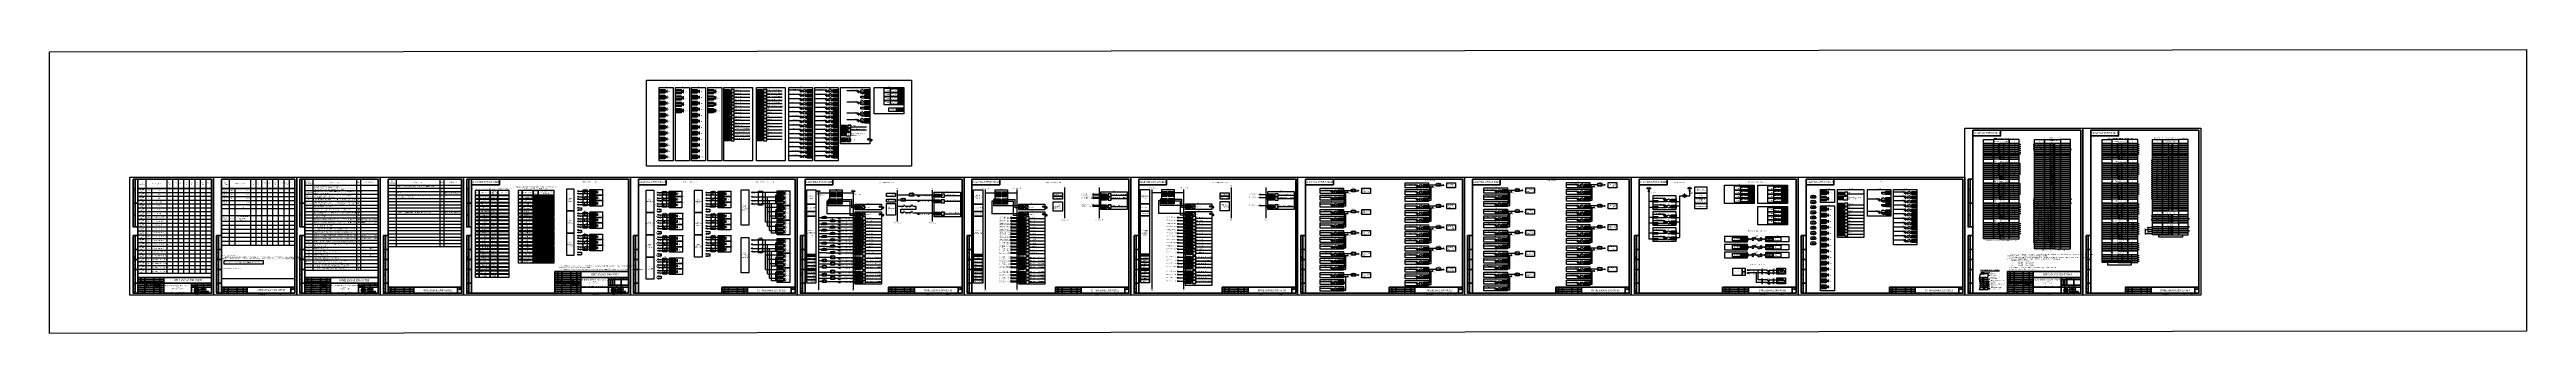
# Model space of a CAD drawing. Header units: millimetres. Extents: x -1043 to 5194, y -96 to 618.
import ezdxf

# ---------------------------------------------------------------- set-up
doc = ezdxf.new("R2010")
doc.units = ezdxf.units.MM
doc.layers.add('Подписи', color=7, linetype='Continuous')
doc.styles.add('Gost_type_A', font='GOST_A.TTF')

# ---------------------------------------------------------------- blocks, each defined once
blk = doc.blocks.new('Штамп левый верхний')
at = {"lineweight": 50}
for points in [[(-12, 0), (-7, 0), (-7, -60), (-12, -60)], [(-7, 0), (0, 0), (0, -60), (-7, -60)], [(-12, -60), (-7, -60), (-7, -120), (-12, -120)], [(-7, -60), (0, -60), (0, -120), (-7, -120)]]:
    blk.add_lwpolyline(points, close=True, dxfattribs=at)
at = {"char_height": 2.5, "width": 60, "attachment_point": 5, "rotation": 90, "style": 'Gost_type_A'}
for s, insert in [('Перв. примен.', (-9.5, -30)), ('Справ. №', (-9.5, -90))]:
    blk.add_mtext(s, dxfattribs=dict(at, insert=insert))
blk = doc.blocks.new('Штамп левый нижний')
at = {"lineweight": 50}
for points in [[(-12, 145), (-7, 145), (-7, 110), (-12, 110)], [(-7, 145), (0, 145), (0, 110), (-7, 110)], [(-12, 110), (-7, 110), (-7, 85), (-12, 85)], [(-12, 85), (-7, 85), (-7, 60), (-12, 60)], [(-7, 110), (0, 110), (0, 85), (-7, 85)], [(-7, 85), (0, 85), (0, 60), (-7, 60)], [(-12, 60), (-7, 60), (-7, 25), (-12, 25)], [(-12, 25), (-7, 25), (-7, 0), (-12, 0)], [(-7, 60), (0, 60), (0, 25), (-7, 25)], [(-7, 25), (0, 25), (0, 0), (-7, 0)]]:
    blk.add_lwpolyline(points, close=True, dxfattribs=at)
at = {"char_height": 2.5, "attachment_point": 5, "rotation": 90, "style": 'Gost_type_A'}
for s, insert, width in [('Подп. и дата', (-9.5, 127.5), 35), ('Инв. № дубл.', (-9.5, 97.5), 25), ('Взам. инв. №', (-9.5, 72.5), 25), ('Подп. и дата', (-9.5, 42.5), 35), ('Инв. N подл.', (-9.5, 12.5), 25)]:
    blk.add_mtext(s, dxfattribs=dict(at, insert=insert, width=width))
blk = doc.blocks.new('Формат_А4')
blk.add_lwpolyline([(0, 297), (0, 0), (-210, 0), (-210, 297)], close=True)
at = {"lineweight": 50}
blk.add_lwpolyline([(-190, 292), (-5, 292), (-5, 5), (-190, 5)], close=True, dxfattribs=at)
blk = doc.blocks.new('Штамп малый нижний')
at = {"lineweight": 50}
for points in [[(-185, 15), (-178, 15), (-178, 5), (-185, 5)], [(-185, 5), (-178, 5), (-178, 0), (-185, 0)], [(-178, 15), (-168, 15), (-168, 5), (-178, 5)], [(-178, 5), (-168, 5), (-168, 0), (-178, 0)], [(-168, 15), (-145, 15), (-145, 5), (-168, 5)], [(-168, 5), (-145, 5), (-145, 0), (-168, 0)], [(-145, 15), (-130, 15), (-130, 5), (-145, 5)], [(-145, 5), (-130, 5), (-130, 0), (-145, 0)], [(-130, 15), (-120, 15), (-120, 5), (-130, 5)], [(-130, 5), (-120, 5), (-120, 0), (-130, 0)], [(-120, 15), (-10, 15), (-10, 0), (-120, 0)], [(-10, 15), (0, 15), (0, 10), (-10, 10)], [(-10, 10), (0, 10), (0, 0), (-10, 0)]]:
    blk.add_lwpolyline(points, close=True, dxfattribs=at)
for points in [[(-185, 15), (-178, 15), (-178, 10), (-185, 10)], [(-185, 10), (-178, 10), (-178, 5), (-185, 5)], [(-178, 15), (-168, 15), (-168, 10), (-178, 10)], [(-178, 10), (-168, 10), (-168, 5), (-178, 5)], [(-168, 15), (-145, 15), (-145, 10), (-168, 10)], [(-168, 10), (-145, 10), (-145, 5), (-168, 5)], [(-145, 15), (-130, 15), (-130, 10), (-145, 10)], [(-145, 10), (-130, 10), (-130, 5), (-145, 5)], [(-130, 15), (-120, 15), (-120, 10), (-130, 10)], [(-130, 10), (-120, 10), (-120, 5), (-130, 5)]]:
    blk.add_lwpolyline(points, close=True)
at = {"char_height": 2.5, "style": 'Gost_type_A'}
for s, insert, width, attachment_point in [('Изм.', (-181.5, 2.5), 7, 5), ('Лист', (-173, 2.5), 10, 5), ('№ докум.', (-156.5, 2.5), 23, 5), ('Подп.', (-137.5, 2.5), 15, 5), ('Дата', (-125, 2.5), 10, 5), ('Лист', (-5, 12.5), 10, 5), ('Копировал', (-75, -2.5), 13.12, 6), ('Формат', (-30, -2.5), 13.12, 6)]:
    blk.add_mtext(s, dxfattribs=dict(at, insert=insert, width=width, attachment_point=attachment_point))
blk = doc.blocks.new('*U15')
at = {"lineweight": 0, "true_color": 0x00cb62}
h = blk.add_hatch(color=112, dxfattribs=at)
h.dxf.hatch_style = 1
edge = h.paths.add_edge_path()
edge.add_spline(control_points=[(-12.5, 6.1), (-15.9, 6.1), (-18.6, 3.3), (-18.6, 0)], knot_values=[1, 1, 1, 1, 2, 2, 2, 2], degree=3, periodic=0)
edge.add_spline(control_points=[(-18.6, 0), (-18.6, -3.4), (-15.9, -6.2), (-12.5, -6.2)], knot_values=[0, 0, 0, 0, 1, 1, 1, 1], degree=3, periodic=0)
edge.add_spline(control_points=[(-12.5, -6.2), (-9.1, -6.2), (-6.3, -3.4), (-6.3, 0)], knot_values=[3, 3, 3, 3, 4, 4, 4, 4], degree=3, periodic=0)
edge.add_spline(control_points=[(-6.3, 0), (-6.3, 3.3), (-9.1, 6.1), (-12.5, 6.1)], knot_values=[2, 2, 2, 2, 3, 3, 3, 3], degree=3, periodic=0)
edge = h.paths.add_edge_path(flags=16)
edge.add_spline(control_points=[(-18.2, 0), (-18.2, 3.2), (-15.7, 6), (-12.5, 6)], knot_values=[0, 0, 0, 0, 1, 1, 1, 1], degree=3, periodic=0)
edge.add_spline(control_points=[(-12.5, 6), (-9.2, 6), (-6.7, 3.2), (-6.7, 0)], knot_values=[3, 3, 3, 3, 4, 4, 4, 4], degree=3, periodic=0)
edge.add_spline(control_points=[(-6.7, 0), (-6.7, -3.3), (-9.2, -5.8), (-12.5, -5.8)], knot_values=[2, 2, 2, 2, 3, 3, 3, 3], degree=3, periodic=0)
edge.add_spline(control_points=[(-12.5, -5.8), (-15.7, -5.8), (-18.2, -3.3), (-18.2, 0)], knot_values=[1, 1, 1, 1, 2, 2, 2, 2], degree=3, periodic=0)
h = blk.add_hatch(color=112, dxfattribs=at)
h.dxf.hatch_style = 1
edge = h.paths.add_edge_path()
edge.add_spline(control_points=[(-12.5, 5.5), (-15.7, 5.5), (-18.2, 3), (-18.2, 0)], knot_values=[1, 1, 1, 1, 2, 2, 2, 2], degree=3, periodic=0)
edge.add_spline(control_points=[(-18.2, 0), (-18.2, -3.1), (-15.7, -5.6), (-12.5, -5.6)], knot_values=[0, 0, 0, 0, 1, 1, 1, 1], degree=3, periodic=0)
edge.add_spline(control_points=[(-12.5, -5.6), (-9.3, -5.6), (-6.7, -3.1), (-6.7, 0)], knot_values=[3, 3, 3, 3, 4, 4, 4, 4], degree=3, periodic=0)
edge.add_spline(control_points=[(-6.7, 0), (-6.7, 3), (-9.3, 5.5), (-12.5, 5.5)], knot_values=[2, 2, 2, 2, 3, 3, 3, 3], degree=3, periodic=0)
edge = h.paths.add_edge_path(flags=16)
edge.add_spline(control_points=[(-17.9, 0), (-17.9, 2.9), (-15.5, 5.4), (-12.5, 5.4)], knot_values=[0, 0, 0, 0, 1, 1, 1, 1], degree=3, periodic=0)
edge.add_spline(control_points=[(-12.5, 5.4), (-9.4, 5.4), (-7.1, 2.9), (-7.1, 0)], knot_values=[3, 3, 3, 3, 4, 4, 4, 4], degree=3, periodic=0)
edge.add_spline(control_points=[(-7.1, 0), (-7.1, -3), (-9.4, -5.3), (-12.5, -5.3)], knot_values=[2, 2, 2, 2, 3, 3, 3, 3], degree=3, periodic=0)
edge.add_spline(control_points=[(-12.5, -5.3), (-15.5, -5.3), (-17.9, -3), (-17.9, 0)], knot_values=[1, 1, 1, 1, 2, 2, 2, 2], degree=3, periodic=0)
h = blk.add_hatch(color=112, dxfattribs=at)
h.dxf.hatch_style = 1
edge = h.paths.add_edge_path()
edge.add_spline(control_points=[(-17.9, 0), (-17.9, -2.8), (-15.5, -5), (-12.5, -5)], knot_values=[0, 0, 0, 0, 1, 1, 1, 1], degree=3, periodic=0)
edge.add_spline(control_points=[(-12.5, -5), (-9.5, -5), (-7.1, -2.8), (-7.1, 0)], knot_values=[3, 3, 3, 3, 4, 4, 4, 4], degree=3, periodic=0)
edge.add_spline(control_points=[(-7.1, 0), (-7.1, 2.7), (-9.5, 4.9), (-12.5, 4.9)], knot_values=[2, 2, 2, 2, 3, 3, 3, 3], degree=3, periodic=0)
edge.add_spline(control_points=[(-12.5, 4.9), (-15.5, 4.9), (-17.9, 2.7), (-17.9, 0)], knot_values=[1, 1, 1, 1, 2, 2, 2, 2], degree=3, periodic=0)
edge = h.paths.add_edge_path(flags=16)
edge.add_spline(control_points=[(-17.5, 0), (-17.5, 2.6), (-15.3, 4.8), (-12.5, 4.8)], knot_values=[0, 0, 0, 0, 1, 1, 1, 1], degree=3, periodic=0)
edge.add_spline(control_points=[(-12.5, 4.8), (-9.6, 4.8), (-7.4, 2.6), (-7.4, 0)], knot_values=[3, 3, 3, 3, 4, 4, 4, 4], degree=3, periodic=0)
edge.add_spline(control_points=[(-7.4, 0), (-7.4, -2.7), (-9.6, -4.7), (-12.5, -4.7)], knot_values=[2, 2, 2, 2, 3, 3, 3, 3], degree=3, periodic=0)
edge.add_spline(control_points=[(-12.5, -4.7), (-15.3, -4.7), (-17.5, -2.7), (-17.5, 0)], knot_values=[1, 1, 1, 1, 2, 2, 2, 2], degree=3, periodic=0)
h = blk.add_hatch(color=112, dxfattribs=at)
h.dxf.hatch_style = 1
edge = h.paths.add_edge_path()
edge.add_spline(control_points=[(-7.4, 0), (-7.4, 0.3), (-7.5, 0.6), (-7.5, 0.9)], knot_values=[3, 3, 3, 3, 3.12466, 3.12466, 3.12466, 3.12466], degree=3, periodic=0)
edge.add_spline(control_points=[(-7.5, 0.9), (-8, 2.9), (-10.1, 4.4), (-12.5, 4.4)], knot_values=[2, 2, 2, 2, 2.864772, 2.864772, 2.864772, 2.864772], degree=3, periodic=0)
edge.add_spline(control_points=[(-12.5, 4.4), (-14.9, 4.4), (-16.9, 2.9), (-17.4, 0.9)], knot_values=[1.135231, 1.135231, 1.135231, 1.135231, 2, 2, 2, 2], degree=3, periodic=0)
edge.add_spline(control_points=[(-17.4, 0.9), (-17.5, 0.6), (-17.5, 0.3), (-17.5, 0)], knot_values=[0.875337, 0.875337, 0.875337, 0.875337, 1, 1, 1, 1], degree=3, periodic=0)
edge.add_spline(control_points=[(-17.5, 0), (-17.5, -0.4), (-17.5, -0.7), (-17.4, -1.1)], knot_values=[1, 1, 1, 1, 1.132178, 1.132178, 1.132178, 1.132178], degree=3, periodic=0)
edge.add_spline(control_points=[(-17.4, -1.1), (-16.9, -3), (-14.9, -4.5), (-12.5, -4.5)], knot_values=[0, 0, 0, 0, 0.858028, 0.858028, 0.858028, 0.858028], degree=3, periodic=0)
edge.add_spline(control_points=[(-12.5, -4.5), (-10.1, -4.5), (-8.1, -3), (-7.6, -1.1)], knot_values=[3.141968, 3.141968, 3.141968, 3.141968, 4, 4, 4, 4], degree=3, periodic=0)
edge.add_spline(control_points=[(-7.6, -1.1), (-7.5, -0.7), (-7.4, -0.4), (-7.4, 0)], knot_values=[2.867825, 2.867825, 2.867825, 2.867825, 3, 3, 3, 3], degree=3, periodic=0)
edge = h.paths.add_edge_path(flags=16)
edge.add_spline(control_points=[(-17.2, 0), (-17.2, 0.2), (-17.1, 0.5), (-17.1, 0.8)], knot_values=[1, 1, 1, 1, 1.132889, 1.132889, 1.132889, 1.132889], degree=3, periodic=0)
edge.add_spline(control_points=[(-17.1, 0.8), (-16.6, 2.7), (-14.8, 4.2), (-12.5, 4.2)], knot_values=[0, 0, 0, 0, 0.878882, 0.878882, 0.878882, 0.878882], degree=3, periodic=0)
edge.add_spline(control_points=[(-12.5, 4.2), (-10.1, 4.2), (-8.3, 2.7), (-7.9, 0.8)], knot_values=[3.121118, 3.121118, 3.121118, 3.121118, 4, 4, 4, 4], degree=3, periodic=0)
edge.add_spline(control_points=[(-7.9, 0.8), (-7.8, 0.5), (-7.8, 0.2), (-7.8, 0)], knot_values=[2.867111, 2.867111, 2.867111, 2.867111, 3, 3, 3, 3], degree=3, periodic=0)
edge.add_spline(control_points=[(-7.8, 0), (-7.8, -0.3), (-7.8, -0.6), (-7.9, -0.9)], knot_values=[3, 3, 3, 3, 3.139265, 3.139265, 3.139265, 3.139265], degree=3, periodic=0)
edge.add_spline(control_points=[(-7.9, -0.9), (-8.3, -2.8), (-10.2, -4.1), (-12.5, -4.1), (-14.8, -4.1), (-16.6, -2.8), (-17, -0.9)], knot_values=[1.128324, 1.128324, 1.128324, 1.128324, 2, 2, 2, 2.871676, 2.871676, 2.871676, 2.871676], degree=3, periodic=0)
edge.add_spline(control_points=[(-17, -0.9), (-17.1, -0.6), (-17.2, -0.3), (-17.2, 0)], knot_values=[0.860735, 0.860735, 0.860735, 0.860735, 1, 1, 1, 1], degree=3, periodic=0)
edge = h.paths.add_edge_path(flags=0)
edge.add_spline(control_points=[(-16.8, 0), (-16.8, 0.2), (-16.8, 0.4), (-16.7, 0.6)], knot_values=[1, 1, 1, 1, 1.129952, 1.129952, 1.129952, 1.129952], degree=3, periodic=0)
edge.add_spline(control_points=[(-16.7, 0.6), (-16.3, 2.3), (-14.6, 3.7), (-12.5, 3.7)], knot_values=[0, 0, 0, 0, 0.883348, 0.883348, 0.883348, 0.883348], degree=3, periodic=0)
edge.add_spline(control_points=[(-12.5, 3.7), (-10.3, 3.7), (-8.6, 2.3), (-8.2, 0.6)], knot_values=[3.11667, 3.11667, 3.11667, 3.11667, 4, 4, 4, 4], degree=3, periodic=0)
edge.add_spline(control_points=[(-8.2, 0.6), (-8.2, 0.4), (-8.1, 0.2), (-8.1, 0)], knot_values=[2.870028, 2.870028, 2.870028, 2.870028, 3, 3, 3, 3], degree=3, periodic=0)
edge.add_spline(control_points=[(-8.1, 0), (-8.1, -0.3), (-8.2, -0.5), (-8.2, -0.8)], knot_values=[3, 3, 3, 3, 3.135947, 3.135947, 3.135947, 3.135947], degree=3, periodic=0)
edge.add_spline(control_points=[(-8.2, -0.8), (-8.6, -2.4), (-10.3, -3.5), (-12.5, -3.5)], knot_values=[2, 2, 2, 2, 2.876458, 2.876458, 2.876458, 2.876458], degree=3, periodic=0)
edge.add_spline(control_points=[(-12.5, -3.5), (-14.6, -3.5), (-16.3, -2.4), (-16.7, -0.8)], knot_values=[1.12352, 1.12352, 1.12352, 1.12352, 2, 2, 2, 2], degree=3, periodic=0)
edge.add_spline(control_points=[(-16.7, -0.8), (-16.8, -0.5), (-16.8, -0.3), (-16.8, 0)], knot_values=[0.864077, 0.864077, 0.864077, 0.864077, 1, 1, 1, 1], degree=3, periodic=0)
edge = h.paths.add_edge_path(flags=0)
edge.add_spline(control_points=[(-16.4, 0), (-16.4, 0.1), (-16.4, 0.3), (-16.4, 0.5)], knot_values=[1, 1, 1, 1, 1.126377, 1.126377, 1.126377, 1.126377], degree=3, periodic=0)
edge.add_spline(control_points=[(-16.4, 0.5), (-16, 1.9), (-14.5, 3.1), (-12.5, 3.1)], knot_values=[0, 0, 0, 0, 0.888928, 0.888928, 0.888928, 0.888928], degree=3, periodic=0)
edge.add_spline(control_points=[(-12.5, 3.1), (-10.5, 3.1), (-8.9, 1.9), (-8.6, 0.5)], knot_values=[3.111075, 3.111075, 3.111075, 3.111075, 4, 4, 4, 4], degree=3, periodic=0)
edge.add_spline(control_points=[(-8.6, 0.5), (-8.5, 0.3), (-8.5, 0.1), (-8.5, 0)], knot_values=[2.87362, 2.87362, 2.87362, 2.87362, 3, 3, 3, 3], degree=3, periodic=0)
edge.add_spline(control_points=[(-8.5, 0), (-8.5, -0.2), (-8.5, -0.4), (-8.6, -0.6)], knot_values=[3, 3, 3, 3, 3.131788, 3.131788, 3.131788, 3.131788], degree=3, periodic=0)
edge.add_spline(control_points=[(-8.6, -0.6), (-8.9, -2), (-10.5, -3), (-12.5, -3)], knot_values=[2, 2, 2, 2, 2.882553, 2.882553, 2.882553, 2.882553], degree=3, periodic=0)
edge.add_spline(control_points=[(-12.5, -3), (-14.5, -3), (-16, -2), (-16.3, -0.6)], knot_values=[1.117444, 1.117444, 1.117444, 1.117444, 2, 2, 2, 2], degree=3, periodic=0)
edge.add_spline(control_points=[(-16.3, -0.6), (-16.4, -0.4), (-16.4, -0.2), (-16.4, 0)], knot_values=[0.868215, 0.868215, 0.868215, 0.868215, 1, 1, 1, 1], degree=3, periodic=0)
edge = h.paths.add_edge_path(flags=0)
edge.add_spline(control_points=[(-16, -0.5), (-16, -0.3), (-16.1, -0.2), (-16.1, 0), (-16.1, 0.1), (-16, 0.2), (-16, 0.4)], knot_values=[0.873534, 0.873534, 0.873534, 0.873534, 1, 1, 1, 1.12176, 1.12176, 1.12176, 1.12176], degree=3, periodic=0)
edge.add_spline(control_points=[(-16, 0.4), (-15.7, 1.5), (-14.3, 2.5), (-12.5, 2.5), (-10.6, 2.5), (-9.2, 1.5), (-8.9, 0.4)], knot_values=[3.103684, 3.103684, 3.103684, 3.103684, 3.999991, 3.999991, 3.999991, 4.896306, 4.896306, 4.896306, 4.896306], degree=3, periodic=0)
edge.add_spline(control_points=[(-8.9, 0.4), (-8.9, 0.2), (-8.9, 0.1), (-8.9, 0), (-8.9, -0.2), (-8.9, -0.3), (-8.9, -0.5)], knot_values=[2.878251, 2.878251, 2.878251, 2.878251, 3, 3, 3, 3.126453, 3.126453, 3.126453, 3.126453], degree=3, periodic=0)
edge.add_spline(control_points=[(-8.9, -0.5), (-9.2, -1.6), (-10.6, -2.4), (-12.5, -2.4), (-14.3, -2.4), (-15.7, -1.6), (-16, -0.5)], knot_values=[1.109435, 1.109435, 1.109435, 1.109435, 2.000012, 2.000012, 2.000012, 2.890577, 2.890577, 2.890577, 2.890577], degree=3, periodic=0)
edge = h.paths.add_edge_path(flags=0)
edge.add_spline(control_points=[(-15.7, 0), (-15.7, 0.1), (-15.7, 0.2), (-15.6, 0.3)], knot_values=[1, 1, 1, 1, 1.121318, 1.121318, 1.121318, 1.121318], degree=3, periodic=0)
edge.add_spline(control_points=[(-15.6, 0.3), (-15.4, 1.2), (-14.1, 1.9), (-12.5, 1.9)], knot_values=[0, 0, 0, 0, 0.9007, 0.9007, 0.9007, 0.9007], degree=3, periodic=0)
edge.add_spline(control_points=[(-12.5, 1.9), (-10.8, 1.9), (-9.5, 1.2), (-9.3, 0.3)], knot_values=[3.099305, 3.099305, 3.099305, 3.099305, 4, 4, 4, 4], degree=3, periodic=0)
edge.add_spline(control_points=[(-9.3, 0.3), (-9.3, 0.2), (-9.2, 0.1), (-9.2, 0)], knot_values=[2.878676, 2.878676, 2.878676, 2.878676, 3, 3, 3, 3], degree=3, periodic=0)
edge.add_spline(control_points=[(-9.2, 0), (-9.2, -0.2), (-9.3, -0.3), (-9.3, -0.4)], knot_values=[3, 3, 3, 3, 3.126159, 3.126159, 3.126159, 3.126159], degree=3, periodic=0)
edge.add_spline(control_points=[(-9.3, -0.4), (-9.5, -1.2), (-10.8, -1.8), (-12.5, -1.8), (-14.1, -1.8), (-15.4, -1.2), (-15.6, -0.4)], knot_values=[1.105344, 1.105344, 1.105344, 1.105344, 1.999995, 1.999995, 1.999995, 2.89465, 2.89465, 2.89465, 2.89465], degree=3, periodic=0)
edge.add_spline(control_points=[(-15.6, -0.4), (-15.7, -0.3), (-15.7, -0.2), (-15.7, 0)], knot_values=[0.873848, 0.873848, 0.873848, 0.873848, 1, 1, 1, 1], degree=3, periodic=0)
edge = h.paths.add_edge_path(flags=0)
edge.add_spline(control_points=[(-15.3, 0), (-15.3, 0), (-15.3, 0.1), (-15.3, 0.2)], knot_values=[1, 1, 1, 1, 1.112633, 1.112633, 1.112633, 1.112633], degree=3, periodic=0)
edge.add_spline(control_points=[(-15.3, 0.2), (-15.1, 0.8), (-13.9, 1.4), (-12.5, 1.4)], knot_values=[0, 0, 0, 0, 0.904875, 0.904875, 0.904875, 0.904875], degree=3, periodic=0)
edge.add_spline(control_points=[(-12.5, 1.4), (-11, 1.4), (-9.9, 0.8), (-9.6, 0.2)], knot_values=[3.095133, 3.095133, 3.095133, 3.095133, 4, 4, 4, 4], degree=3, periodic=0)
edge.add_spline(control_points=[(-9.6, 0.2), (-9.6, 0.1), (-9.6, 0), (-9.6, 0)], knot_values=[2.887357, 2.887357, 2.887357, 2.887357, 3, 3, 3, 3], degree=3, periodic=0)
edge.add_spline(control_points=[(-9.6, 0), (-9.6, -0.1), (-9.6, -0.2), (-9.7, -0.3)], knot_values=[3, 3, 3, 3, 3.117814, 3.117814, 3.117814, 3.117814], degree=3, periodic=0)
edge.add_spline(control_points=[(-9.7, -0.3), (-9.9, -0.9), (-11, -1.2), (-12.5, -1.2)], knot_values=[2, 2, 2, 2, 2.897768, 2.897768, 2.897768, 2.897768], degree=3, periodic=0)
edge.add_spline(control_points=[(-12.5, -1.2), (-13.9, -1.2), (-15.1, -0.9), (-15.3, -0.3)], knot_values=[1.102221, 1.102221, 1.102221, 1.102221, 2, 2, 2, 2], degree=3, periodic=0)
edge.add_spline(control_points=[(-15.3, -0.3), (-15.3, -0.2), (-15.3, -0.1), (-15.3, 0)], knot_values=[0.882198, 0.882198, 0.882198, 0.882198, 1, 1, 1, 1], degree=3, periodic=0)
edge = h.paths.add_edge_path(flags=0)
edge.add_spline(control_points=[(-15, 0), (-15, 0), (-15, 0), (-14.9, 0)], knot_values=[0.901648, 0.901648, 0.901648, 0.901648, 1, 1, 1, 1], degree=3, periodic=0)
edge.add_spline(control_points=[(-14.9, 0), (-14.8, 0.4), (-13.9, 0.8), (-12.5, 0.8)], knot_values=[0, 0, 0, 0, 0.912829, 0.912829, 0.912829, 0.912829], degree=3, periodic=0)
edge.add_spline(control_points=[(-12.5, 0.8), (-11.1, 0.8), (-10.2, 0.4), (-10, 0)], knot_values=[3.087219, 3.087219, 3.087219, 3.087219, 4, 4, 4, 4], degree=3, periodic=0)
edge.add_spline(control_points=[(-10, 0), (-10, 0), (-10, 0), (-10, 0)], knot_values=[3, 3, 3, 3, 3.098413, 3.098413, 3.098413, 3.098413], degree=3, periodic=0)
edge.add_spline(control_points=[(-10, 0), (-10, -0.1), (-10, -0.1), (-10, -0.1)], knot_values=[2.896056, 2.896056, 2.896056, 2.896056, 3, 3, 3, 3], degree=3, periodic=0)
edge.add_spline(control_points=[(-10, -0.1), (-10.2, -0.4), (-11.1, -0.7), (-12.5, -0.7)], knot_values=[2, 2, 2, 2, 2.903474, 2.903474, 2.903474, 2.903474], degree=3, periodic=0)
edge.add_spline(control_points=[(-12.5, -0.7), (-13.8, -0.7), (-14.8, -0.4), (-14.9, -0.1)], knot_values=[1.096469, 1.096469, 1.096469, 1.096469, 2, 2, 2, 2], degree=3, periodic=0)
edge.add_spline(control_points=[(-14.9, -0.1), (-15, -0.1), (-15, -0.1), (-15, 0)], knot_values=[1, 1, 1, 1, 1.103878, 1.103878, 1.103878, 1.103878], degree=3, periodic=0)
edge = h.paths.add_edge_path(flags=0)
edge.add_spline(control_points=[(-14.6, 0), (-14.6, 0), (-13.3, 0.1), (-12.5, 0.1)], knot_values=[1, 1, 1, 1, 2, 2, 2, 2], degree=3, periodic=0)
edge.add_spline(control_points=[(-12.5, 0.1), (-11.7, 0.1), (-10.4, 0), (-10.4, 0)], knot_values=[2, 2, 2, 2, 3, 3, 3, 3], degree=3, periodic=0)
edge.add_spline(control_points=[(-10.4, 0), (-10.4, -0.1), (-11.7, -0.2), (-12.5, -0.2)], knot_values=[3, 3, 3, 3, 4, 4, 4, 4], degree=3, periodic=0)
edge.add_spline(control_points=[(-12.5, -0.2), (-13.3, -0.2), (-14.6, -0.1), (-14.6, 0)], knot_values=[0, 0, 0, 0, 1, 1, 1, 1], degree=3, periodic=0)
h = blk.add_hatch(color=112, dxfattribs=at)
h.dxf.hatch_style = 1
edge = h.paths.add_edge_path()
edge.add_spline(control_points=[(-16.7, 0.6), (-16.3, 2.3), (-14.6, 3.7), (-12.5, 3.7)], knot_values=[0, 0, 0, 0, 0.883348, 0.883348, 0.883348, 0.883348], degree=3, periodic=0)
edge.add_spline(control_points=[(-12.5, 3.7), (-10.3, 3.7), (-8.6, 2.3), (-8.2, 0.6)], knot_values=[3.11667, 3.11667, 3.11667, 3.11667, 4, 4, 4, 4], degree=3, periodic=0)
edge.add_spline(control_points=[(-8.2, 0.6), (-8.2, 0.4), (-8.1, 0.2), (-8.1, 0)], knot_values=[2.870028, 2.870028, 2.870028, 2.870028, 3, 3, 3, 3], degree=3, periodic=0)
edge.add_spline(control_points=[(-8.1, 0), (-8.1, -0.3), (-8.2, -0.5), (-8.2, -0.8)], knot_values=[3, 3, 3, 3, 3.135947, 3.135947, 3.135947, 3.135947], degree=3, periodic=0)
edge.add_spline(control_points=[(-8.2, -0.8), (-8.6, -2.4), (-10.3, -3.5), (-12.5, -3.5)], knot_values=[2, 2, 2, 2, 2.876458, 2.876458, 2.876458, 2.876458], degree=3, periodic=0)
edge.add_spline(control_points=[(-12.5, -3.5), (-13.9, -3.5), (-15.1, -3.1), (-15.8, -2.3)], knot_values=[1.431996, 1.431996, 1.431996, 1.431996, 2, 2, 2, 2], degree=3, periodic=0)
edge.add_line((-15.8, -2.3), (-16.1, -2.5))
edge.add_spline(control_points=[(-16.1, -2.5), (-15.3, -3.3), (-13.9, -3.9), (-12.5, -3.9)], knot_values=[0, 0, 0, 0, 0.570003, 0.570003, 0.570003, 0.570003], degree=3, periodic=0)
edge.add_spline(control_points=[(-12.5, -3.9), (-10.2, -3.9), (-8.4, -2.6), (-7.9, -0.9)], knot_values=[3.139265, 3.139265, 3.139265, 3.139265, 4, 4, 4, 4], degree=3, periodic=0)
edge.add_spline(control_points=[(-7.9, -0.9), (-7.8, -0.6), (-7.8, -0.3), (-7.8, 0), (-7.8, 0.2), (-7.8, 0.5), (-7.9, 0.8)], knot_values=[2.871676, 2.871676, 2.871676, 2.871676, 3, 3, 3, 3.121118, 3.121118, 3.121118, 3.121118], degree=3, periodic=0)
edge.add_spline(control_points=[(-7.9, 0.8), (-8.3, 2.5), (-10.2, 3.8), (-12.5, 3.8)], knot_values=[2, 2, 2, 2, 2.867111, 2.867111, 2.867111, 2.867111], degree=3, periodic=0)
edge.add_spline(control_points=[(-12.5, 3.8), (-14.7, 3.8), (-16.6, 2.5), (-17.1, 0.8)], knot_values=[1.132889, 1.132889, 1.132889, 1.132889, 2, 2, 2, 2], degree=3, periodic=0)
edge.add_spline(control_points=[(-17.1, 0.8), (-17.1, 0.5), (-17.1, 0.2), (-17.1, 0), (-17.1, -0.3), (-17.1, -0.6), (-17, -0.9)], knot_values=[0.878882, 0.878882, 0.878882, 0.878882, 1, 1, 1, 1.128324, 1.128324, 1.128324, 1.128324], degree=3, periodic=0)
edge.add_spline(control_points=[(-17, -0.9), (-16.9, -1.5), (-16.6, -2), (-16.1, -2.5)], knot_values=[0.570003, 0.570003, 0.570003, 0.570003, 0.860735, 0.860735, 0.860735, 0.860735], degree=3, periodic=0)
edge.add_line((-16.1, -2.5), (-15.8, -2.3))
edge.add_spline(control_points=[(-15.8, -2.3), (-16.3, -1.8), (-16.6, -1.3), (-16.7, -0.8)], knot_values=[1.12352, 1.12352, 1.12352, 1.12352, 1.431996, 1.431996, 1.431996, 1.431996], degree=3, periodic=0)
edge.add_spline(control_points=[(-16.7, -0.8), (-16.8, -0.5), (-16.8, -0.3), (-16.8, 0)], knot_values=[0.864077, 0.864077, 0.864077, 0.864077, 1, 1, 1, 1], degree=3, periodic=0)
edge.add_spline(control_points=[(-16.8, 0), (-16.8, 0.2), (-16.8, 0.4), (-16.7, 0.6)], knot_values=[1, 1, 1, 1, 1.129952, 1.129952, 1.129952, 1.129952], degree=3, periodic=0)
h = blk.add_hatch(color=112, dxfattribs=at)
h.dxf.hatch_style = 1
edge = h.paths.add_edge_path()
edge.add_spline(control_points=[(-16.8, 0), (-16.8, -0.3), (-16.7, -0.5), (-16.7, -0.8)], knot_values=[1, 1, 1, 1, 1.12352, 1.12352, 1.12352, 1.12352], degree=3, periodic=0)
edge.add_spline(control_points=[(-16.7, -0.8), (-16.3, -2.2), (-14.5, -3.3), (-12.5, -3.3)], knot_values=[0, 0, 0, 0, 0.864077, 0.864077, 0.864077, 0.864077], degree=3, periodic=0)
edge.add_spline(control_points=[(-12.5, -3.3), (-10.4, -3.3), (-8.7, -2.2), (-8.2, -0.8)], knot_values=[3.135947, 3.135947, 3.135947, 3.135947, 4, 4, 4, 4], degree=3, periodic=0)
edge.add_spline(control_points=[(-8.2, -0.8), (-8.2, -0.5), (-8.2, -0.3), (-8.2, 0)], knot_values=[2.876458, 2.876458, 2.876458, 2.876458, 3, 3, 3, 3], degree=3, periodic=0)
edge.add_spline(control_points=[(-8.2, 0), (-8.2, 0.2), (-8.2, 0.4), (-8.2, 0.6)], knot_values=[3, 3, 3, 3, 3.11667, 3.11667, 3.11667, 3.11667], degree=3, periodic=0)
edge.add_spline(control_points=[(-8.2, 0.6), (-8.7, 2.1), (-10.4, 3.2), (-12.5, 3.2)], knot_values=[2, 2, 2, 2, 2.870028, 2.870028, 2.870028, 2.870028], degree=3, periodic=0)
edge.add_spline(control_points=[(-12.5, 3.2), (-14.5, 3.2), (-16.3, 2.1), (-16.7, 0.6)], knot_values=[1.129952, 1.129952, 1.129952, 1.129952, 2, 2, 2, 2], degree=3, periodic=0)
edge.add_spline(control_points=[(-16.7, 0.6), (-16.8, 0.4), (-16.8, 0.2), (-16.8, 0)], knot_values=[0.883348, 0.883348, 0.883348, 0.883348, 1, 1, 1, 1], degree=3, periodic=0)
edge = h.paths.add_edge_path(flags=16)
edge.add_spline(control_points=[(-16.4, 0), (-16.4, 0.1), (-16.4, 0.3), (-16.4, 0.5)], knot_values=[1, 1, 1, 1, 1.126377, 1.126377, 1.126377, 1.126377], degree=3, periodic=0)
edge.add_spline(control_points=[(-16.4, 0.5), (-16, 1.9), (-14.5, 3.1), (-12.5, 3.1)], knot_values=[0, 0, 0, 0, 0.888928, 0.888928, 0.888928, 0.888928], degree=3, periodic=0)
edge.add_spline(control_points=[(-12.5, 3.1), (-10.5, 3.1), (-8.9, 1.9), (-8.6, 0.5)], knot_values=[3.111075, 3.111075, 3.111075, 3.111075, 4, 4, 4, 4], degree=3, periodic=0)
edge.add_spline(control_points=[(-8.6, 0.5), (-8.5, 0.3), (-8.5, 0.1), (-8.5, 0)], knot_values=[2.87362, 2.87362, 2.87362, 2.87362, 3, 3, 3, 3], degree=3, periodic=0)
edge.add_spline(control_points=[(-8.5, 0), (-8.5, -0.2), (-8.5, -0.4), (-8.6, -0.6)], knot_values=[3, 3, 3, 3, 3.131788, 3.131788, 3.131788, 3.131788], degree=3, periodic=0)
edge.add_spline(control_points=[(-8.6, -0.6), (-8.9, -2), (-10.5, -3), (-12.5, -3)], knot_values=[2, 2, 2, 2, 2.882553, 2.882553, 2.882553, 2.882553], degree=3, periodic=0)
edge.add_spline(control_points=[(-12.5, -3), (-14.5, -3), (-16, -2), (-16.3, -0.6)], knot_values=[1.117444, 1.117444, 1.117444, 1.117444, 2, 2, 2, 2], degree=3, periodic=0)
edge.add_spline(control_points=[(-16.3, -0.6), (-16.4, -0.4), (-16.4, -0.2), (-16.4, 0)], knot_values=[0.868215, 0.868215, 0.868215, 0.868215, 1, 1, 1, 1], degree=3, periodic=0)
edge = h.paths.add_edge_path(flags=0)
edge.add_spline(control_points=[(-16, -0.5), (-16, -0.3), (-16.1, -0.2), (-16.1, 0), (-16.1, 0.1), (-16, 0.2), (-16, 0.4)], knot_values=[0.873534, 0.873534, 0.873534, 0.873534, 1, 1, 1, 1.12176, 1.12176, 1.12176, 1.12176], degree=3, periodic=0)
edge.add_spline(control_points=[(-16, 0.4), (-15.7, 1.5), (-14.3, 2.5), (-12.5, 2.5), (-10.6, 2.5), (-9.2, 1.5), (-8.9, 0.4)], knot_values=[3.103684, 3.103684, 3.103684, 3.103684, 3.999991, 3.999991, 3.999991, 4.896306, 4.896306, 4.896306, 4.896306], degree=3, periodic=0)
edge.add_spline(control_points=[(-8.9, 0.4), (-8.9, 0.2), (-8.9, 0.1), (-8.9, 0), (-8.9, -0.2), (-8.9, -0.3), (-8.9, -0.5)], knot_values=[2.878251, 2.878251, 2.878251, 2.878251, 3, 3, 3, 3.126453, 3.126453, 3.126453, 3.126453], degree=3, periodic=0)
edge.add_spline(control_points=[(-8.9, -0.5), (-9.2, -1.6), (-10.6, -2.4), (-12.5, -2.4), (-14.3, -2.4), (-15.7, -1.6), (-16, -0.5)], knot_values=[1.109435, 1.109435, 1.109435, 1.109435, 2.000012, 2.000012, 2.000012, 2.890577, 2.890577, 2.890577, 2.890577], degree=3, periodic=0)
edge = h.paths.add_edge_path(flags=0)
edge.add_spline(control_points=[(-15.7, 0), (-15.7, 0.1), (-15.7, 0.2), (-15.6, 0.3)], knot_values=[1, 1, 1, 1, 1.121318, 1.121318, 1.121318, 1.121318], degree=3, periodic=0)
edge.add_spline(control_points=[(-15.6, 0.3), (-15.4, 1.2), (-14.1, 1.9), (-12.5, 1.9)], knot_values=[0, 0, 0, 0, 0.9007, 0.9007, 0.9007, 0.9007], degree=3, periodic=0)
edge.add_spline(control_points=[(-12.5, 1.9), (-10.8, 1.9), (-9.5, 1.2), (-9.3, 0.3)], knot_values=[3.099305, 3.099305, 3.099305, 3.099305, 4, 4, 4, 4], degree=3, periodic=0)
edge.add_spline(control_points=[(-9.3, 0.3), (-9.3, 0.2), (-9.2, 0.1), (-9.2, 0)], knot_values=[2.878676, 2.878676, 2.878676, 2.878676, 3, 3, 3, 3], degree=3, periodic=0)
edge.add_spline(control_points=[(-9.2, 0), (-9.2, -0.2), (-9.3, -0.3), (-9.3, -0.4)], knot_values=[3, 3, 3, 3, 3.126159, 3.126159, 3.126159, 3.126159], degree=3, periodic=0)
edge.add_spline(control_points=[(-9.3, -0.4), (-9.5, -1.2), (-10.8, -1.8), (-12.5, -1.8), (-14.1, -1.8), (-15.4, -1.2), (-15.6, -0.4)], knot_values=[1.105344, 1.105344, 1.105344, 1.105344, 1.999995, 1.999995, 1.999995, 2.89465, 2.89465, 2.89465, 2.89465], degree=3, periodic=0)
edge.add_spline(control_points=[(-15.6, -0.4), (-15.7, -0.3), (-15.7, -0.2), (-15.7, 0)], knot_values=[0.873848, 0.873848, 0.873848, 0.873848, 1, 1, 1, 1], degree=3, periodic=0)
edge = h.paths.add_edge_path(flags=0)
edge.add_spline(control_points=[(-15.3, 0.2), (-15.1, 0.8), (-13.9, 1.4), (-12.5, 1.4)], knot_values=[0, 0, 0, 0, 0.904875, 0.904875, 0.904875, 0.904875], degree=3, periodic=0)
edge.add_spline(control_points=[(-12.5, 1.4), (-11, 1.4), (-9.9, 0.8), (-9.6, 0.2)], knot_values=[3.095133, 3.095133, 3.095133, 3.095133, 4, 4, 4, 4], degree=3, periodic=0)
edge.add_spline(control_points=[(-9.6, 0.2), (-9.6, 0.1), (-9.6, 0), (-9.6, 0)], knot_values=[2.887357, 2.887357, 2.887357, 2.887357, 3, 3, 3, 3], degree=3, periodic=0)
edge.add_spline(control_points=[(-9.7, -0.3), (-9.6, -0.2), (-9.6, -0.1), (-9.6, 0)], knot_values=[3, 3, 3, 3, 3.117814, 3.117814, 3.117814, 3.117814], degree=3, periodic=0)
edge.add_spline(control_points=[(-9.7, -0.3), (-9.9, -0.9), (-11, -1.2), (-12.5, -1.2)], knot_values=[2, 2, 2, 2, 2.897768, 2.897768, 2.897768, 2.897768], degree=3, periodic=0)
edge.add_spline(control_points=[(-12.5, -1.2), (-13.9, -1.2), (-15.1, -0.9), (-15.3, -0.3)], knot_values=[1.102221, 1.102221, 1.102221, 1.102221, 2, 2, 2, 2], degree=3, periodic=0)
edge.add_spline(control_points=[(-15.3, 0), (-15.3, -0.1), (-15.3, -0.2), (-15.3, -0.3)], knot_values=[0.882198, 0.882198, 0.882198, 0.882198, 1, 1, 1, 1], degree=3, periodic=0)
edge.add_spline(control_points=[(-15.3, 0), (-15.3, 0), (-15.3, 0.1), (-15.3, 0.2)], knot_values=[1, 1, 1, 1, 1.112633, 1.112633, 1.112633, 1.112633], degree=3, periodic=0)
edge = h.paths.add_edge_path(flags=0)
edge.add_spline(control_points=[(-12.5, 0.4), (-13.3, 0.4), (-14.7, 0.3), (-14.9, 0)], knot_values=[0, 0, 0, 0, 0.901648, 0.901648, 0.901648, 0.901648], degree=3, periodic=0)
edge.add_spline(control_points=[(-14.9, 0), (-14.8, 0.4), (-13.9, 0.8), (-12.5, 0.8)], knot_values=[0, 0, 0, 0, 0.912829, 0.912829, 0.912829, 0.912829], degree=3, periodic=0)
edge.add_spline(control_points=[(-12.5, 0.8), (-11.1, 0.8), (-10.2, 0.4), (-10, 0)], knot_values=[3.087219, 3.087219, 3.087219, 3.087219, 4, 4, 4, 4], degree=3, periodic=0)
edge.add_spline(control_points=[(-10, 0), (-10, 0), (-10, 0), (-10, 0)], knot_values=[3, 3, 3, 3, 3.098413, 3.098413, 3.098413, 3.098413], degree=3, periodic=0)
edge.add_spline(control_points=[(-10, 0), (-10, -0.1), (-10, -0.1), (-10, -0.1)], knot_values=[2.896056, 2.896056, 2.896056, 2.896056, 3, 3, 3, 3], degree=3, periodic=0)
edge.add_spline(control_points=[(-12.5, -0.4), (-11.6, -0.4), (-10.3, -0.4), (-10, -0.1)], knot_values=[2, 2, 2, 2, 2.896056, 2.896056, 2.896056, 2.896056], degree=3, periodic=0)
edge.add_spline(control_points=[(-10, -0.1), (-10.2, -0.4), (-11.1, -0.7), (-12.5, -0.7)], knot_values=[2, 2, 2, 2, 2.903474, 2.903474, 2.903474, 2.903474], degree=3, periodic=0)
edge.add_spline(control_points=[(-12.5, -0.7), (-13.8, -0.7), (-14.8, -0.4), (-14.9, -0.1)], knot_values=[1.096469, 1.096469, 1.096469, 1.096469, 2, 2, 2, 2], degree=3, periodic=0)
edge.add_spline(control_points=[(-14.9, -0.1), (-15, -0.1), (-15, -0.1), (-15, 0)], knot_values=[1, 1, 1, 1, 1.103878, 1.103878, 1.103878, 1.103878], degree=3, periodic=0)
edge.add_spline(control_points=[(-15, 0), (-15, 0), (-15, 0), (-14.9, 0)], knot_values=[0.901648, 0.901648, 0.901648, 0.901648, 1, 1, 1, 1], degree=3, periodic=0)
edge = h.paths.add_edge_path(flags=0)
edge.add_spline(control_points=[(-14.6, 0), (-14.6, 0), (-13.3, 0.1), (-12.5, 0.1)], knot_values=[1, 1, 1, 1, 2, 2, 2, 2], degree=3, periodic=0)
edge.add_spline(control_points=[(-12.5, 0.1), (-11.7, 0.1), (-10.4, 0), (-10.4, 0)], knot_values=[2, 2, 2, 2, 3, 3, 3, 3], degree=3, periodic=0)
edge.add_spline(control_points=[(-10.4, 0), (-10.4, -0.1), (-11.7, -0.2), (-12.5, -0.2)], knot_values=[3, 3, 3, 3, 4, 4, 4, 4], degree=3, periodic=0)
edge.add_spline(control_points=[(-12.5, -0.2), (-13.3, -0.2), (-14.6, -0.1), (-14.6, 0)], knot_values=[0, 0, 0, 0, 1, 1, 1, 1], degree=3, periodic=0)
h = blk.add_hatch(color=112, dxfattribs=at)
h.dxf.hatch_style = 1
edge = h.paths.add_edge_path()
edge.add_spline(control_points=[(-16.4, 0.5), (-16.4, 0.3), (-16.4, 0.1), (-16.4, 0)], knot_values=[0.888928, 0.888928, 0.888928, 0.888928, 1, 1, 1, 1], degree=3, periodic=0)
edge.add_spline(control_points=[(-16.4, 0), (-16.4, -0.2), (-16.4, -0.4), (-16.3, -0.6)], knot_values=[1, 1, 1, 1, 1.117444, 1.117444, 1.117444, 1.117444], degree=3, periodic=0)
edge.add_spline(control_points=[(-16.3, -0.6), (-16, -1.8), (-14.4, -2.7), (-12.5, -2.7)], knot_values=[0, 0, 0, 0, 0.868215, 0.868215, 0.868215, 0.868215], degree=3, periodic=0)
edge.add_spline(control_points=[(-12.5, -2.7), (-10.6, -2.7), (-9, -1.8), (-8.6, -0.6)], knot_values=[3.131788, 3.131788, 3.131788, 3.131788, 4, 4, 4, 4], degree=3, periodic=0)
edge.add_spline(control_points=[(-8.6, -0.6), (-8.6, -0.4), (-8.5, -0.2), (-8.5, 0)], knot_values=[2.882553, 2.882553, 2.882553, 2.882553, 3, 3, 3, 3], degree=3, periodic=0)
edge.add_spline(control_points=[(-8.5, 0), (-8.5, 0.1), (-8.5, 0.3), (-8.6, 0.5)], knot_values=[3, 3, 3, 3, 3.111075, 3.111075, 3.111075, 3.111075], degree=3, periodic=0)
edge.add_spline(control_points=[(-8.6, 0.5), (-9, 1.7), (-10.6, 2.6), (-12.5, 2.6)], knot_values=[2, 2, 2, 2, 2.87362, 2.87362, 2.87362, 2.87362], degree=3, periodic=0)
edge.add_spline(control_points=[(-12.5, 2.6), (-14.4, 2.6), (-16, 1.7), (-16.4, 0.5)], knot_values=[1.126377, 1.126377, 1.126377, 1.126377, 2, 2, 2, 2], degree=3, periodic=0)
edge = h.paths.add_edge_path(flags=16)
edge.add_spline(control_points=[(-16, 0.4), (-15.7, 1.5), (-14.3, 2.5), (-12.5, 2.5), (-10.6, 2.5), (-9.2, 1.5), (-8.9, 0.4)], knot_values=[3.103684, 3.103684, 3.103684, 3.103684, 3.999991, 3.999991, 3.999991, 4.896306, 4.896306, 4.896306, 4.896306], degree=3, periodic=0)
edge.add_spline(control_points=[(-8.9, 0.4), (-8.9, 0.2), (-8.9, 0.1), (-8.9, 0), (-8.9, -0.2), (-8.9, -0.3), (-8.9, -0.5)], knot_values=[2.878251, 2.878251, 2.878251, 2.878251, 3, 3, 3, 3.126453, 3.126453, 3.126453, 3.126453], degree=3, periodic=0)
edge.add_spline(control_points=[(-8.9, -0.5), (-9.2, -1.6), (-10.6, -2.4), (-12.5, -2.4), (-14.3, -2.4), (-15.7, -1.6), (-16, -0.5)], knot_values=[1.109435, 1.109435, 1.109435, 1.109435, 2.000012, 2.000012, 2.000012, 2.890577, 2.890577, 2.890577, 2.890577], degree=3, periodic=0)
edge.add_spline(control_points=[(-16, -0.5), (-16, -0.3), (-16.1, -0.2), (-16.1, 0), (-16.1, 0.1), (-16, 0.2), (-16, 0.4)], knot_values=[0.873534, 0.873534, 0.873534, 0.873534, 1, 1, 1, 1.12176, 1.12176, 1.12176, 1.12176], degree=3, periodic=0)
edge = h.paths.add_edge_path(flags=0)
edge.add_spline(control_points=[(-15.6, 0.3), (-15.4, 1.2), (-14.1, 1.9), (-12.5, 1.9)], knot_values=[0, 0, 0, 0, 0.9007, 0.9007, 0.9007, 0.9007], degree=3, periodic=0)
edge.add_spline(control_points=[(-12.5, 1.9), (-10.8, 1.9), (-9.5, 1.2), (-9.3, 0.3)], knot_values=[3.099305, 3.099305, 3.099305, 3.099305, 4, 4, 4, 4], degree=3, periodic=0)
edge.add_spline(control_points=[(-9.3, 0.3), (-9.3, 0.2), (-9.2, 0.1), (-9.2, 0)], knot_values=[2.878676, 2.878676, 2.878676, 2.878676, 3, 3, 3, 3], degree=3, periodic=0)
edge.add_spline(control_points=[(-9.2, 0), (-9.2, -0.2), (-9.3, -0.3), (-9.3, -0.4)], knot_values=[3, 3, 3, 3, 3.126159, 3.126159, 3.126159, 3.126159], degree=3, periodic=0)
edge.add_spline(control_points=[(-9.3, -0.4), (-9.5, -1.2), (-10.8, -1.8), (-12.5, -1.8), (-14.1, -1.8), (-15.4, -1.2), (-15.6, -0.4)], knot_values=[1.105344, 1.105344, 1.105344, 1.105344, 1.999995, 1.999995, 1.999995, 2.89465, 2.89465, 2.89465, 2.89465], degree=3, periodic=0)
edge.add_spline(control_points=[(-15.6, -0.4), (-15.7, -0.3), (-15.7, -0.2), (-15.7, 0)], knot_values=[0.873848, 0.873848, 0.873848, 0.873848, 1, 1, 1, 1], degree=3, periodic=0)
edge.add_spline(control_points=[(-15.7, 0), (-15.7, 0.1), (-15.7, 0.2), (-15.6, 0.3)], knot_values=[1, 1, 1, 1, 1.121318, 1.121318, 1.121318, 1.121318], degree=3, periodic=0)
edge = h.paths.add_edge_path(flags=0)
edge.add_spline(control_points=[(-15.3, 0.2), (-15.1, 0.8), (-13.9, 1.4), (-12.5, 1.4)], knot_values=[0, 0, 0, 0, 0.904875, 0.904875, 0.904875, 0.904875], degree=3, periodic=0)
edge.add_spline(control_points=[(-12.5, 1.4), (-11, 1.4), (-9.9, 0.8), (-9.6, 0.2)], knot_values=[3.095133, 3.095133, 3.095133, 3.095133, 4, 4, 4, 4], degree=3, periodic=0)
edge.add_spline(control_points=[(-9.6, 0.2), (-9.6, 0.1), (-9.6, 0), (-9.6, 0)], knot_values=[2.887357, 2.887357, 2.887357, 2.887357, 3, 3, 3, 3], degree=3, periodic=0)
edge.add_spline(control_points=[(-9.7, -0.3), (-9.6, -0.2), (-9.6, -0.1), (-9.6, 0)], knot_values=[3, 3, 3, 3, 3.117814, 3.117814, 3.117814, 3.117814], degree=3, periodic=0)
edge.add_spline(control_points=[(-9.7, -0.3), (-9.9, -0.9), (-11, -1.2), (-12.5, -1.2)], knot_values=[2, 2, 2, 2, 2.897768, 2.897768, 2.897768, 2.897768], degree=3, periodic=0)
edge.add_spline(control_points=[(-12.5, -1.2), (-13.9, -1.2), (-15.1, -0.9), (-15.3, -0.3)], knot_values=[1.102221, 1.102221, 1.102221, 1.102221, 2, 2, 2, 2], degree=3, periodic=0)
edge.add_spline(control_points=[(-15.3, 0), (-15.3, -0.1), (-15.3, -0.2), (-15.3, -0.3)], knot_values=[0.882198, 0.882198, 0.882198, 0.882198, 1, 1, 1, 1], degree=3, periodic=0)
edge.add_spline(control_points=[(-15.3, 0), (-15.3, 0), (-15.3, 0.1), (-15.3, 0.2)], knot_values=[1, 1, 1, 1, 1.112633, 1.112633, 1.112633, 1.112633], degree=3, periodic=0)
edge = h.paths.add_edge_path(flags=0)
edge.add_spline(control_points=[(-14.9, 0), (-14.8, 0.4), (-13.9, 0.8), (-12.5, 0.8)], knot_values=[0, 0, 0, 0, 0.912829, 0.912829, 0.912829, 0.912829], degree=3, periodic=0)
edge.add_spline(control_points=[(-12.5, 0.8), (-11.1, 0.8), (-10.2, 0.4), (-10, 0)], knot_values=[3.087219, 3.087219, 3.087219, 3.087219, 4, 4, 4, 4], degree=3, periodic=0)
edge.add_spline(control_points=[(-10, 0), (-10, 0), (-10, 0), (-10, 0)], knot_values=[3, 3, 3, 3, 3.098413, 3.098413, 3.098413, 3.098413], degree=3, periodic=0)
edge.add_spline(control_points=[(-10, 0), (-10, -0.1), (-10, -0.1), (-10, -0.1)], knot_values=[2.896056, 2.896056, 2.896056, 2.896056, 3, 3, 3, 3], degree=3, periodic=0)
edge.add_spline(control_points=[(-12.5, -0.4), (-11.6, -0.4), (-10.3, -0.4), (-10, -0.1)], knot_values=[2, 2, 2, 2, 2.896056, 2.896056, 2.896056, 2.896056], degree=3, periodic=0)
edge.add_spline(control_points=[(-10, -0.1), (-10.2, -0.4), (-11.1, -0.7), (-12.5, -0.7)], knot_values=[2, 2, 2, 2, 2.903474, 2.903474, 2.903474, 2.903474], degree=3, periodic=0)
edge.add_spline(control_points=[(-12.5, -0.7), (-13.8, -0.7), (-14.8, -0.4), (-14.9, -0.1)], knot_values=[1.096469, 1.096469, 1.096469, 1.096469, 2, 2, 2, 2], degree=3, periodic=0)
edge.add_spline(control_points=[(-14.9, -0.1), (-15, -0.1), (-15, -0.1), (-15, 0)], knot_values=[1, 1, 1, 1, 1.103878, 1.103878, 1.103878, 1.103878], degree=3, periodic=0)
edge.add_spline(control_points=[(-15, 0), (-15, 0), (-15, 0), (-14.9, 0)], knot_values=[0.901648, 0.901648, 0.901648, 0.901648, 1, 1, 1, 1], degree=3, periodic=0)
edge.add_spline(control_points=[(-12.5, 0.4), (-13.3, 0.4), (-14.7, 0.3), (-14.9, 0)], knot_values=[0, 0, 0, 0, 0.901648, 0.901648, 0.901648, 0.901648], degree=3, periodic=0)
edge = h.paths.add_edge_path(flags=0)
edge.add_spline(control_points=[(-14.6, 0), (-14.6, 0), (-13.3, 0.1), (-12.5, 0.1)], knot_values=[1, 1, 1, 1, 2, 2, 2, 2], degree=3, periodic=0)
edge.add_spline(control_points=[(-12.5, 0.1), (-11.7, 0.1), (-10.4, 0), (-10.4, 0)], knot_values=[2, 2, 2, 2, 3, 3, 3, 3], degree=3, periodic=0)
edge.add_spline(control_points=[(-10.4, 0), (-10.4, -0.1), (-11.7, -0.2), (-12.5, -0.2)], knot_values=[3, 3, 3, 3, 4, 4, 4, 4], degree=3, periodic=0)
edge.add_spline(control_points=[(-12.5, -0.2), (-13.3, -0.2), (-14.6, -0.1), (-14.6, 0)], knot_values=[0, 0, 0, 0, 1, 1, 1, 1], degree=3, periodic=0)
h = blk.add_hatch(color=112, dxfattribs=at)
h.dxf.hatch_style = 1
edge = h.paths.add_edge_path()
edge.add_spline(control_points=[(-16, 0.4), (-16, 0.2), (-16, 0.1), (-16, 0), (-16, -0.2), (-16, -0.3), (-16, -0.5)], knot_values=[0.896306, 0.896306, 0.896306, 0.896306, 1, 1, 1, 1.109435, 1.109435, 1.109435, 1.109435], degree=3, periodic=0)
edge.add_spline(control_points=[(-16, -0.5), (-15.7, -1.4), (-14.2, -2.2), (-12.5, -2.2)], knot_values=[0, 0, 0, 0, 0.873534, 0.873534, 0.873534, 0.873534], degree=3, periodic=0)
edge.add_spline(control_points=[(-12.5, -2.2), (-10.7, -2.2), (-9.3, -1.4), (-8.9, -0.5)], knot_values=[3.126453, 3.126453, 3.126453, 3.126453, 4, 4, 4, 4], degree=3, periodic=0)
edge.add_spline(control_points=[(-8.9, -0.5), (-8.9, -0.3), (-8.9, -0.2), (-8.9, 0), (-8.9, 0.1), (-8.9, 0.2), (-8.9, 0.4)], knot_values=[2.890577, 2.890577, 2.890577, 2.890577, 3, 3, 3, 3.103684, 3.103684, 3.103684, 3.103684], degree=3, periodic=0)
edge.add_spline(control_points=[(-8.9, 0.4), (-9.3, 1.3), (-10.7, 2.1), (-12.5, 2.1), (-14.2, 2.1), (-15.7, 1.3), (-16, 0.4)], knot_values=[1.12176, 1.12176, 1.12176, 1.12176, 2.000011, 2.000011, 2.000011, 2.878251, 2.878251, 2.878251, 2.878251], degree=3, periodic=0)
edge = h.paths.add_edge_path(flags=16)
edge.add_spline(control_points=[(-15.7, 0), (-15.7, 0.1), (-15.7, 0.2), (-15.6, 0.3)], knot_values=[1, 1, 1, 1, 1.121318, 1.121318, 1.121318, 1.121318], degree=3, periodic=0)
edge.add_spline(control_points=[(-15.6, 0.3), (-15.4, 1.2), (-14.1, 1.9), (-12.5, 1.9)], knot_values=[0, 0, 0, 0, 0.9007, 0.9007, 0.9007, 0.9007], degree=3, periodic=0)
edge.add_spline(control_points=[(-12.5, 1.9), (-10.8, 1.9), (-9.5, 1.2), (-9.3, 0.3)], knot_values=[3.099305, 3.099305, 3.099305, 3.099305, 4, 4, 4, 4], degree=3, periodic=0)
edge.add_spline(control_points=[(-9.3, 0.3), (-9.3, 0.2), (-9.2, 0.1), (-9.2, 0)], knot_values=[2.878676, 2.878676, 2.878676, 2.878676, 3, 3, 3, 3], degree=3, periodic=0)
edge.add_spline(control_points=[(-9.2, 0), (-9.2, -0.2), (-9.3, -0.3), (-9.3, -0.4)], knot_values=[3, 3, 3, 3, 3.126159, 3.126159, 3.126159, 3.126159], degree=3, periodic=0)
edge.add_spline(control_points=[(-9.3, -0.4), (-9.5, -1.2), (-10.8, -1.8), (-12.5, -1.8), (-14.1, -1.8), (-15.4, -1.2), (-15.6, -0.4)], knot_values=[1.105344, 1.105344, 1.105344, 1.105344, 1.999995, 1.999995, 1.999995, 2.89465, 2.89465, 2.89465, 2.89465], degree=3, periodic=0)
edge.add_spline(control_points=[(-15.6, -0.4), (-15.7, -0.3), (-15.7, -0.2), (-15.7, 0)], knot_values=[0.873848, 0.873848, 0.873848, 0.873848, 1, 1, 1, 1], degree=3, periodic=0)
edge = h.paths.add_edge_path(flags=0)
edge.add_spline(control_points=[(-15.3, 0.2), (-15.1, 0.8), (-13.9, 1.4), (-12.5, 1.4)], knot_values=[0, 0, 0, 0, 0.904875, 0.904875, 0.904875, 0.904875], degree=3, periodic=0)
edge.add_spline(control_points=[(-12.5, 1.4), (-11, 1.4), (-9.9, 0.8), (-9.6, 0.2)], knot_values=[3.095133, 3.095133, 3.095133, 3.095133, 4, 4, 4, 4], degree=3, periodic=0)
edge.add_spline(control_points=[(-9.6, 0.2), (-9.6, 0.1), (-9.6, 0), (-9.6, 0)], knot_values=[2.887357, 2.887357, 2.887357, 2.887357, 3, 3, 3, 3], degree=3, periodic=0)
edge.add_spline(control_points=[(-9.7, -0.3), (-9.6, -0.2), (-9.6, -0.1), (-9.6, 0)], knot_values=[3, 3, 3, 3, 3.117814, 3.117814, 3.117814, 3.117814], degree=3, periodic=0)
edge.add_spline(control_points=[(-9.7, -0.3), (-9.9, -0.9), (-11, -1.2), (-12.5, -1.2)], knot_values=[2, 2, 2, 2, 2.897768, 2.897768, 2.897768, 2.897768], degree=3, periodic=0)
edge.add_spline(control_points=[(-12.5, -1.2), (-13.9, -1.2), (-15.1, -0.9), (-15.3, -0.3)], knot_values=[1.102221, 1.102221, 1.102221, 1.102221, 2, 2, 2, 2], degree=3, periodic=0)
edge.add_spline(control_points=[(-15.3, 0), (-15.3, -0.1), (-15.3, -0.2), (-15.3, -0.3)], knot_values=[0.882198, 0.882198, 0.882198, 0.882198, 1, 1, 1, 1], degree=3, periodic=0)
edge.add_spline(control_points=[(-15.3, 0), (-15.3, 0), (-15.3, 0.1), (-15.3, 0.2)], knot_values=[1, 1, 1, 1, 1.112633, 1.112633, 1.112633, 1.112633], degree=3, periodic=0)
edge = h.paths.add_edge_path(flags=0)
edge.add_spline(control_points=[(-14.9, 0), (-14.8, 0.4), (-13.9, 0.8), (-12.5, 0.8)], knot_values=[0, 0, 0, 0, 0.912829, 0.912829, 0.912829, 0.912829], degree=3, periodic=0)
edge.add_spline(control_points=[(-12.5, 0.8), (-11.1, 0.8), (-10.2, 0.4), (-10, 0)], knot_values=[3.087219, 3.087219, 3.087219, 3.087219, 4, 4, 4, 4], degree=3, periodic=0)
edge.add_spline(control_points=[(-10, 0), (-10, 0), (-10, 0), (-10, 0)], knot_values=[3, 3, 3, 3, 3.098413, 3.098413, 3.098413, 3.098413], degree=3, periodic=0)
edge.add_spline(control_points=[(-10, 0), (-10, -0.1), (-10, -0.1), (-10, -0.1)], knot_values=[2.896056, 2.896056, 2.896056, 2.896056, 3, 3, 3, 3], degree=3, periodic=0)
edge.add_spline(control_points=[(-12.5, -0.4), (-11.6, -0.4), (-10.3, -0.4), (-10, -0.1)], knot_values=[2, 2, 2, 2, 2.896056, 2.896056, 2.896056, 2.896056], degree=3, periodic=0)
edge.add_spline(control_points=[(-10, -0.1), (-10.2, -0.4), (-11.1, -0.7), (-12.5, -0.7)], knot_values=[2, 2, 2, 2, 2.903474, 2.903474, 2.903474, 2.903474], degree=3, periodic=0)
edge.add_spline(control_points=[(-12.5, -0.7), (-13.8, -0.7), (-14.8, -0.4), (-14.9, -0.1)], knot_values=[1.096469, 1.096469, 1.096469, 1.096469, 2, 2, 2, 2], degree=3, periodic=0)
edge.add_spline(control_points=[(-14.9, -0.1), (-15, -0.1), (-15, -0.1), (-15, 0)], knot_values=[1, 1, 1, 1, 1.103878, 1.103878, 1.103878, 1.103878], degree=3, periodic=0)
edge.add_spline(control_points=[(-15, 0), (-15, 0), (-15, 0), (-14.9, 0)], knot_values=[0.901648, 0.901648, 0.901648, 0.901648, 1, 1, 1, 1], degree=3, periodic=0)
edge.add_spline(control_points=[(-12.5, 0.4), (-13.3, 0.4), (-14.7, 0.3), (-14.9, 0)], knot_values=[0, 0, 0, 0, 0.901648, 0.901648, 0.901648, 0.901648], degree=3, periodic=0)
edge = h.paths.add_edge_path(flags=0)
edge.add_spline(control_points=[(-14.6, 0), (-14.6, 0), (-13.3, 0.1), (-12.5, 0.1)], knot_values=[1, 1, 1, 1, 2, 2, 2, 2], degree=3, periodic=0)
edge.add_spline(control_points=[(-12.5, 0.1), (-11.7, 0.1), (-10.4, 0), (-10.4, 0)], knot_values=[2, 2, 2, 2, 3, 3, 3, 3], degree=3, periodic=0)
edge.add_spline(control_points=[(-10.4, 0), (-10.4, -0.1), (-11.7, -0.2), (-12.5, -0.2)], knot_values=[3, 3, 3, 3, 4, 4, 4, 4], degree=3, periodic=0)
edge.add_spline(control_points=[(-12.5, -0.2), (-13.3, -0.2), (-14.6, -0.1), (-14.6, 0)], knot_values=[0, 0, 0, 0, 1, 1, 1, 1], degree=3, periodic=0)
h = blk.add_hatch(color=112, dxfattribs=at)
h.dxf.hatch_style = 1
edge = h.paths.add_edge_path()
edge.add_spline(control_points=[(-15.6, 0.3), (-15.7, 0.2), (-15.7, 0.1), (-15.7, 0), (-15.7, -0.2), (-15.7, -0.3), (-15.6, -0.4)], knot_values=[0.9007, 0.9007, 0.9007, 0.9007, 1, 1, 1, 1.105344, 1.105344, 1.105344, 1.105344], degree=3, periodic=0)
edge.add_spline(control_points=[(-15.6, -0.4), (-15.3, -1.1), (-14.1, -1.6), (-12.5, -1.6)], knot_values=[0, 0, 0, 0, 0.873848, 0.873848, 0.873848, 0.873848], degree=3, periodic=0)
edge.add_spline(control_points=[(-12.5, -1.6), (-10.9, -1.6), (-9.6, -1.1), (-9.3, -0.4)], knot_values=[3.126159, 3.126159, 3.126159, 3.126159, 4, 4, 4, 4], degree=3, periodic=0)
edge.add_spline(control_points=[(-9.3, -0.4), (-9.3, -0.3), (-9.3, -0.2), (-9.3, 0), (-9.3, 0.1), (-9.3, 0.2), (-9.3, 0.3)], knot_values=[2.89465, 2.89465, 2.89465, 2.89465, 3, 3, 3, 3.099305, 3.099305, 3.099305, 3.099305], degree=3, periodic=0)
edge.add_spline(control_points=[(-9.3, 0.3), (-9.6, 1), (-10.9, 1.5), (-12.5, 1.5)], knot_values=[2, 2, 2, 2, 2.878676, 2.878676, 2.878676, 2.878676], degree=3, periodic=0)
edge.add_spline(control_points=[(-12.5, 1.5), (-14.1, 1.5), (-15.4, 1), (-15.6, 0.3)], knot_values=[1.121318, 1.121318, 1.121318, 1.121318, 2, 2, 2, 2], degree=3, periodic=0)
edge = h.paths.add_edge_path(flags=16)
edge.add_spline(control_points=[(-15.3, 0.2), (-15.1, 0.8), (-13.9, 1.4), (-12.5, 1.4)], knot_values=[0, 0, 0, 0, 0.904875, 0.904875, 0.904875, 0.904875], degree=3, periodic=0)
edge.add_spline(control_points=[(-12.5, 1.4), (-11, 1.4), (-9.9, 0.8), (-9.6, 0.2)], knot_values=[3.095133, 3.095133, 3.095133, 3.095133, 4, 4, 4, 4], degree=3, periodic=0)
edge.add_spline(control_points=[(-9.6, 0.2), (-9.6, 0.1), (-9.6, 0), (-9.6, 0)], knot_values=[2.887357, 2.887357, 2.887357, 2.887357, 3, 3, 3, 3], degree=3, periodic=0)
edge.add_spline(control_points=[(-9.7, -0.3), (-9.6, -0.2), (-9.6, -0.1), (-9.6, 0)], knot_values=[3, 3, 3, 3, 3.117814, 3.117814, 3.117814, 3.117814], degree=3, periodic=0)
edge.add_spline(control_points=[(-9.7, -0.3), (-9.9, -0.9), (-11, -1.2), (-12.5, -1.2)], knot_values=[2, 2, 2, 2, 2.897768, 2.897768, 2.897768, 2.897768], degree=3, periodic=0)
edge.add_spline(control_points=[(-12.5, -1.2), (-13.9, -1.2), (-15.1, -0.9), (-15.3, -0.3)], knot_values=[1.102221, 1.102221, 1.102221, 1.102221, 2, 2, 2, 2], degree=3, periodic=0)
edge.add_spline(control_points=[(-15.3, 0), (-15.3, -0.1), (-15.3, -0.2), (-15.3, -0.3)], knot_values=[0.882198, 0.882198, 0.882198, 0.882198, 1, 1, 1, 1], degree=3, periodic=0)
edge.add_spline(control_points=[(-15.3, 0), (-15.3, 0), (-15.3, 0.1), (-15.3, 0.2)], knot_values=[1, 1, 1, 1, 1.112633, 1.112633, 1.112633, 1.112633], degree=3, periodic=0)
edge = h.paths.add_edge_path(flags=0)
edge.add_spline(control_points=[(-14.9, 0), (-14.8, 0.4), (-13.9, 0.8), (-12.5, 0.8)], knot_values=[0, 0, 0, 0, 0.912829, 0.912829, 0.912829, 0.912829], degree=3, periodic=0)
edge.add_spline(control_points=[(-12.5, 0.8), (-11.1, 0.8), (-10.2, 0.4), (-10, 0)], knot_values=[3.087219, 3.087219, 3.087219, 3.087219, 4, 4, 4, 4], degree=3, periodic=0)
edge.add_spline(control_points=[(-10, 0), (-10, 0), (-10, 0), (-10, 0)], knot_values=[3, 3, 3, 3, 3.098413, 3.098413, 3.098413, 3.098413], degree=3, periodic=0)
edge.add_spline(control_points=[(-10, 0), (-10, -0.1), (-10, -0.1), (-10, -0.1)], knot_values=[2.896056, 2.896056, 2.896056, 2.896056, 3, 3, 3, 3], degree=3, periodic=0)
edge.add_spline(control_points=[(-12.5, -0.4), (-11.6, -0.4), (-10.3, -0.4), (-10, -0.1)], knot_values=[2, 2, 2, 2, 2.896056, 2.896056, 2.896056, 2.896056], degree=3, periodic=0)
edge.add_spline(control_points=[(-10, -0.1), (-10.2, -0.4), (-11.1, -0.7), (-12.5, -0.7)], knot_values=[2, 2, 2, 2, 2.903474, 2.903474, 2.903474, 2.903474], degree=3, periodic=0)
edge.add_spline(control_points=[(-12.5, -0.7), (-13.8, -0.7), (-14.8, -0.4), (-14.9, -0.1)], knot_values=[1.096469, 1.096469, 1.096469, 1.096469, 2, 2, 2, 2], degree=3, periodic=0)
edge.add_spline(control_points=[(-14.9, -0.1), (-15, -0.1), (-15, -0.1), (-15, 0)], knot_values=[1, 1, 1, 1, 1.103878, 1.103878, 1.103878, 1.103878], degree=3, periodic=0)
edge.add_spline(control_points=[(-15, 0), (-15, 0), (-15, 0), (-14.9, 0)], knot_values=[0.901648, 0.901648, 0.901648, 0.901648, 1, 1, 1, 1], degree=3, periodic=0)
edge.add_spline(control_points=[(-12.5, 0.4), (-13.3, 0.4), (-14.7, 0.3), (-14.9, 0)], knot_values=[0, 0, 0, 0, 0.901648, 0.901648, 0.901648, 0.901648], degree=3, periodic=0)
edge = h.paths.add_edge_path(flags=0)
edge.add_spline(control_points=[(-14.6, 0), (-14.6, 0), (-13.3, 0.1), (-12.5, 0.1)], knot_values=[1, 1, 1, 1, 2, 2, 2, 2], degree=3, periodic=0)
edge.add_spline(control_points=[(-12.5, 0.1), (-11.7, 0.1), (-10.4, 0), (-10.4, 0)], knot_values=[2, 2, 2, 2, 3, 3, 3, 3], degree=3, periodic=0)
edge.add_spline(control_points=[(-10.4, 0), (-10.4, -0.1), (-11.7, -0.2), (-12.5, -0.2)], knot_values=[3, 3, 3, 3, 4, 4, 4, 4], degree=3, periodic=0)
edge.add_spline(control_points=[(-12.5, -0.2), (-13.3, -0.2), (-14.6, -0.1), (-14.6, 0)], knot_values=[0, 0, 0, 0, 1, 1, 1, 1], degree=3, periodic=0)
h = blk.add_hatch(color=112, dxfattribs=at)
h.dxf.hatch_style = 1
edge = h.paths.add_edge_path()
edge.add_spline(control_points=[(-9.6, 0.2), (-9.9, 0.7), (-11.2, 0.9), (-12.5, 0.9)], knot_values=[2, 2, 2, 2, 2.887357, 2.887357, 2.887357, 2.887357], degree=3, periodic=0)
edge.add_spline(control_points=[(-12.5, 0.9), (-13.7, 0.9), (-15, 0.7), (-15.3, 0.2)], knot_values=[1.112633, 1.112633, 1.112633, 1.112633, 2, 2, 2, 2], degree=3, periodic=0)
edge.add_spline(control_points=[(-15.3, 0.2), (-15.3, 0.1), (-15.3, 0), (-15.3, 0)], knot_values=[0.904875, 0.904875, 0.904875, 0.904875, 1, 1, 1, 1], degree=3, periodic=0)
edge.add_spline(control_points=[(-15.3, 0), (-15.3, -0.1), (-15.3, -0.2), (-15.3, -0.3)], knot_values=[1, 1, 1, 1, 1.102221, 1.102221, 1.102221, 1.102221], degree=3, periodic=0)
edge.add_spline(control_points=[(-15.3, -0.3), (-15, -0.8), (-13.7, -1), (-12.5, -1)], knot_values=[0, 0, 0, 0, 0.882198, 0.882198, 0.882198, 0.882198], degree=3, periodic=0)
edge.add_spline(control_points=[(-12.5, -1), (-11.2, -1), (-9.9, -0.8), (-9.7, -0.3)], knot_values=[3.117814, 3.117814, 3.117814, 3.117814, 4, 4, 4, 4], degree=3, periodic=0)
edge.add_spline(control_points=[(-9.7, -0.3), (-9.6, -0.2), (-9.6, -0.1), (-9.6, 0)], knot_values=[2.897768, 2.897768, 2.897768, 2.897768, 3, 3, 3, 3], degree=3, periodic=0)
edge.add_spline(control_points=[(-9.6, 0), (-9.6, 0), (-9.6, 0.1), (-9.6, 0.2)], knot_values=[3, 3, 3, 3, 3.095133, 3.095133, 3.095133, 3.095133], degree=3, periodic=0)
edge = h.paths.add_edge_path(flags=16)
edge.add_spline(control_points=[(-14.9, 0), (-14.8, 0.4), (-13.9, 0.8), (-12.5, 0.8)], knot_values=[0, 0, 0, 0, 0.912829, 0.912829, 0.912829, 0.912829], degree=3, periodic=0)
edge.add_spline(control_points=[(-12.5, 0.8), (-11.1, 0.8), (-10.2, 0.4), (-10, 0)], knot_values=[3.087219, 3.087219, 3.087219, 3.087219, 4, 4, 4, 4], degree=3, periodic=0)
edge.add_spline(control_points=[(-10, 0), (-10, 0), (-10, 0), (-10, 0)], knot_values=[3, 3, 3, 3, 3.098413, 3.098413, 3.098413, 3.098413], degree=3, periodic=0)
edge.add_spline(control_points=[(-10, 0), (-10, -0.1), (-10, -0.1), (-10, -0.1)], knot_values=[2.896056, 2.896056, 2.896056, 2.896056, 3, 3, 3, 3], degree=3, periodic=0)
edge.add_spline(control_points=[(-10, -0.1), (-10.2, -0.4), (-11.1, -0.7), (-12.5, -0.7)], knot_values=[2, 2, 2, 2, 2.903474, 2.903474, 2.903474, 2.903474], degree=3, periodic=0)
edge.add_spline(control_points=[(-12.5, -0.7), (-13.8, -0.7), (-14.8, -0.4), (-14.9, -0.1)], knot_values=[1.096469, 1.096469, 1.096469, 1.096469, 2, 2, 2, 2], degree=3, periodic=0)
edge.add_spline(control_points=[(-14.9, -0.1), (-15, -0.1), (-15, -0.1), (-15, 0)], knot_values=[1, 1, 1, 1, 1.103878, 1.103878, 1.103878, 1.103878], degree=3, periodic=0)
edge.add_spline(control_points=[(-15, 0), (-15, 0), (-15, 0), (-14.9, 0)], knot_values=[0.901648, 0.901648, 0.901648, 0.901648, 1, 1, 1, 1], degree=3, periodic=0)
edge = h.paths.add_edge_path(flags=0)
edge.add_spline(control_points=[(-14.6, 0), (-14.6, 0), (-13.3, 0.1), (-12.5, 0.1)], knot_values=[1, 1, 1, 1, 2, 2, 2, 2], degree=3, periodic=0)
edge.add_spline(control_points=[(-12.5, 0.1), (-11.7, 0.1), (-10.4, 0), (-10.4, 0)], knot_values=[2, 2, 2, 2, 3, 3, 3, 3], degree=3, periodic=0)
edge.add_spline(control_points=[(-10.4, 0), (-10.4, -0.1), (-11.7, -0.2), (-12.5, -0.2)], knot_values=[3, 3, 3, 3, 4, 4, 4, 4], degree=3, periodic=0)
edge.add_spline(control_points=[(-12.5, -0.2), (-13.3, -0.2), (-14.6, -0.1), (-14.6, 0)], knot_values=[0, 0, 0, 0, 1, 1, 1, 1], degree=3, periodic=0)
h = blk.add_hatch(color=112, dxfattribs=at)
h.dxf.hatch_style = 1
edge = h.paths.add_edge_path()
edge.add_spline(control_points=[(-10, 0), (-10.3, 0.3), (-11.6, 0.4), (-12.5, 0.4)], knot_values=[3.098413, 3.098413, 3.098413, 3.098413, 4, 4, 4, 4], degree=3, periodic=0)
edge.add_spline(control_points=[(-12.5, 0.4), (-13.3, 0.4), (-14.7, 0.3), (-14.9, 0)], knot_values=[0, 0, 0, 0, 0.901648, 0.901648, 0.901648, 0.901648], degree=3, periodic=0)
edge.add_spline(control_points=[(-14.9, 0), (-15, 0), (-15, 0), (-15, 0)], knot_values=[0.912829, 0.912829, 0.912829, 0.912829, 1, 1, 1, 1], degree=3, periodic=0)
edge.add_spline(control_points=[(-15, 0), (-15, -0.1), (-15, -0.1), (-14.9, -0.1)], knot_values=[1, 1, 1, 1, 1.096469, 1.096469, 1.096469, 1.096469], degree=3, periodic=0)
edge.add_spline(control_points=[(-14.9, -0.1), (-14.7, -0.4), (-13.3, -0.4), (-12.5, -0.4)], knot_values=[1.103878, 1.103878, 1.103878, 1.103878, 2, 2, 2, 2], degree=3, periodic=0)
edge.add_spline(control_points=[(-12.5, -0.4), (-11.6, -0.4), (-10.3, -0.4), (-10, -0.1)], knot_values=[2, 2, 2, 2, 2.896056, 2.896056, 2.896056, 2.896056], degree=3, periodic=0)
edge.add_spline(control_points=[(-10, -0.1), (-10, -0.1), (-10, -0.1), (-10, 0)], knot_values=[2.903474, 2.903474, 2.903474, 2.903474, 3, 3, 3, 3], degree=3, periodic=0)
edge.add_spline(control_points=[(-10, 0), (-10, 0), (-10, 0), (-10, 0)], knot_values=[3, 3, 3, 3, 3.087219, 3.087219, 3.087219, 3.087219], degree=3, periodic=0)
edge = h.paths.add_edge_path(flags=16)
edge.add_spline(control_points=[(-12.5, 0.1), (-11.7, 0.1), (-10.4, 0), (-10.4, 0)], knot_values=[2, 2, 2, 2, 3, 3, 3, 3], degree=3, periodic=0)
edge.add_spline(control_points=[(-10.4, 0), (-10.4, -0.1), (-11.7, -0.2), (-12.5, -0.2)], knot_values=[3, 3, 3, 3, 4, 4, 4, 4], degree=3, periodic=0)
edge.add_spline(control_points=[(-12.5, -0.2), (-13.3, -0.2), (-14.6, -0.1), (-14.6, 0)], knot_values=[0, 0, 0, 0, 1, 1, 1, 1], degree=3, periodic=0)
edge.add_spline(control_points=[(-14.6, 0), (-14.6, 0), (-13.3, 0.1), (-12.5, 0.1)], knot_values=[1, 1, 1, 1, 2, 2, 2, 2], degree=3, periodic=0)
at = {"lineweight": 0, "true_color": 0x141414}
h = blk.add_hatch(color=250, dxfattribs=at)
h.dxf.hatch_style = 1
h.paths.add_polyline_path([(1, 4.9), (0, 4.9), (0, 2.9), (-2.9, 2.9), (-2.9, 4.9), (-3.9, 4.9), (-3.9, 0), (-2.9, 0), (-2.9, 1.9), (0, 1.9), (0, 0), (1, 0)])
h = blk.add_hatch(color=250, dxfattribs=at)
h.dxf.hatch_style = 1
edge = h.paths.add_edge_path()
edge.add_spline(control_points=[(6.7, 2.4), (6.7, 3.8), (5.6, 4.9), (4.2, 4.9), (4.2, 4.9), (3.6, 4.9), (2.9, 4.9)], knot_values=[0, 0, 0, 0, 1, 1, 1, 1.5, 1.5, 1.5, 1.5], degree=3, periodic=0)
edge.add_spline(control_points=[(2.9, 4.9), (2.3, 4.9), (1.6, 4.9), (1.6, 4.9), (1.6, 4.9), (1.6, 4.6), (1.6, 4.4)], knot_values=[1.5, 1.5, 1.5, 1.5, 2, 2, 2, 2.5, 2.5, 2.5, 2.5], degree=3, periodic=0)
edge.add_spline(control_points=[(1.6, 4.4), (1.6, 4.1), (1.6, 3.9), (1.6, 3.9), (1.6, 3.9), (4.2, 3.9), (4.2, 3.9)], knot_values=[2.5, 2.5, 2.5, 2.5, 3, 3, 3, 4, 4, 4, 4], degree=3, periodic=0)
edge.add_spline(control_points=[(4.2, 3.9), (4.8, 3.9), (5.4, 3.5), (5.6, 2.9), (5.6, 2.9), (5.6, 2.9), (5.6, 2.9)], knot_values=[4, 4, 4, 4, 5, 5, 5, 5.5, 5.5, 5.5, 5.5], degree=3, periodic=0)
edge.add_spline(control_points=[(5.6, 2.9), (5.6, 2.9), (5.6, 2.9), (5.6, 2.9), (5.6, 2.9), (4.8, 2.9), (4.1, 2.9)], knot_values=[5.5, 5.5, 5.5, 5.5, 6, 6, 6, 6.5, 6.5, 6.5, 6.5], degree=3, periodic=0)
edge.add_spline(control_points=[(4.1, 2.9), (3.4, 2.9), (2.6, 2.9), (2.6, 2.9), (2.6, 2.9), (2.6, 2.7), (2.6, 2.4)], knot_values=[6.5, 6.5, 6.5, 6.5, 7, 7, 7, 7.5, 7.5, 7.5, 7.5], degree=3, periodic=0)
edge.add_spline(control_points=[(2.6, 2.4), (2.6, 2.2), (2.6, 1.9), (2.6, 1.9), (2.6, 1.9), (3.4, 1.9), (4.1, 1.9)], knot_values=[7.5, 7.5, 7.5, 7.5, 8, 8, 8, 8.5, 8.5, 8.5, 8.5], degree=3, periodic=0)
edge.add_spline(control_points=[(4.1, 1.9), (4.8, 1.9), (5.6, 1.9), (5.6, 1.9), (5.6, 1.9), (5.6, 1.9), (5.6, 1.9)], knot_values=[8.5, 8.5, 8.5, 8.5, 9, 9, 9, 10, 10, 10, 10], degree=3, periodic=0)
edge.add_spline(control_points=[(5.6, 1.9), (5.4, 1.3), (4.8, 1), (4.2, 1), (4.2, 1), (3.6, 1), (2.9, 1)], knot_values=[10, 10, 10, 10, 11, 11, 11, 11.5, 11.5, 11.5, 11.5], degree=3, periodic=0)
edge.add_spline(control_points=[(2.9, 1), (2.3, 1), (1.6, 1), (1.6, 1), (1.6, 1), (1.6, 0.7), (1.6, 0.5)], knot_values=[11.5, 11.5, 11.5, 11.5, 12, 12, 12, 12.5, 12.5, 12.5, 12.5], degree=3, periodic=0)
edge.add_spline(control_points=[(1.6, 0.5), (1.6, 0.2), (1.6, 0), (1.6, 0), (1.6, 0), (4.2, 0), (4.2, 0)], knot_values=[12.5, 12.5, 12.5, 12.5, 13, 13, 13, 14, 14, 14, 14], degree=3, periodic=0)
edge.add_spline(control_points=[(4.2, 0), (5.6, 0), (6.7, 1.1), (6.7, 2.4)], knot_values=[14, 14, 14, 14, 15, 15, 15, 15], degree=3, periodic=0)
h = blk.add_hatch(color=250, dxfattribs=at)
h.dxf.hatch_style = 1
h.paths.add_polyline_path([(10.7, 2.4), (12.2, 4.9), (11, 4.9), (9.8, 2.9), (8.2, 2.9), (8.2, 4.9), (7.2, 4.9), (7.2, 0), (8.2, 0), (8.2, 1.9), (9.8, 1.9), (11, 0), (12.2, 0)])
h = blk.add_hatch(color=250, dxfattribs=at)
h.dxf.hatch_style = 1
edge = h.paths.add_edge_path(flags=16)
edge.add_spline(control_points=[(-1.3, -2.5), (-1.3, -2.5), (-1, -2.5), (-1, -2.5), (-0.5, -2.5), (-0.1, -2.9), (-0.1, -3.4), (-0.1, -3.9), (-0.5, -4.3), (-1, -4.3), (-1, -4.3), (-1.3, -4.3), (-1.3, -4.3), (-1.8, -4.3), (-2.2, -3.9), (-2.2, -3.4), (-2.2, -2.9), (-1.8, -2.5), (-1.3, -2.5)], knot_values=[0, 0, 0, 0, 1, 1, 1, 2, 2, 2, 3, 3, 3, 4, 4, 4, 5, 5, 5, 6, 6, 6, 6], degree=3, periodic=0)
edge = h.paths.add_edge_path()
edge.add_spline(control_points=[(-3.2, -3.7), (-3.2, -3.7), (-2.8, -3.7), (-2.8, -3.7), (-2.7, -4.4), (-2, -5), (-1.3, -5), (-1.3, -5), (-1, -5), (-1, -5), (-0.1, -5), (0.5, -4.3), (0.5, -3.4), (0.5, -2.6), (-0.1, -1.9), (-1, -1.9), (-1, -1.9), (-1.3, -1.9), (-1.3, -1.9), (-2, -1.9), (-2.7, -2.4), (-2.8, -3.1), (-2.8, -3.1), (-3.2, -3.1), (-3.2, -3.1), (-3.2, -3.1), (-3.2, -1.9), (-3.2, -1.9), (-3.2, -1.9), (-3.9, -1.9), (-3.9, -1.9), (-3.9, -1.9), (-3.9, -5), (-3.9, -5), (-3.9, -5), (-3.2, -5), (-3.2, -5), (-3.2, -5), (-3.2, -3.7), (-3.2, -3.7)], knot_values=[0, 0, 0, 0, 1, 1, 1, 2, 2, 2, 3, 3, 3, 4, 4, 4, 5, 5, 5, 6, 6, 6, 7, 7, 7, 8, 8, 8, 9, 9, 9, 10, 10, 10, 11, 11, 11, 12, 12, 12, 13, 13, 13, 13], degree=3, periodic=0)
h = blk.add_hatch(color=250, dxfattribs=at)
h.dxf.hatch_style = 1
h.paths.add_polyline_path([(4.1, -1.9), (3.4, -1.9), (3.4, -3.1), (1.7, -3.1), (1.7, -1.9), (1, -1.9), (1, -5), (1.7, -5), (1.7, -3.7), (3.4, -3.7), (3.4, -5), (4.1, -5)])
h = blk.add_hatch(color=250, dxfattribs=at)
h.dxf.hatch_style = 1
h.paths.add_polyline_path([(7.3, -2.5), (7.3, -5), (7.9, -5), (7.9, -1.9), (6.9, -1.9), (5.5, -4.3), (5.5, -1.9), (4.8, -1.9), (4.8, -5), (5.8, -5)])
h = blk.add_hatch(color=250, dxfattribs=at)
h.dxf.hatch_style = 1
h.paths.add_polyline_path([(10.3, -2.5), (11.5, -2.5), (11.5, -1.9), (8.4, -1.9), (8.4, -2.5), (9.7, -2.5), (9.7, -5), (10.3, -5)])
h = blk.add_hatch(color=250, dxfattribs=at)
h.dxf.hatch_style = 1
h.paths.add_polyline_path([(14.9, -1.9), (12, -1.9), (12, -5), (15, -5), (15, -4.3), (12.7, -4.3), (12.7, -3.7), (14.3, -3.7), (14.3, -3.1), (12.7, -3.1), (12.7, -2.5), (14.9, -2.5)])
h = blk.add_hatch(color=250, dxfattribs=at)
h.dxf.hatch_style = 1
h.paths.add_polyline_path([(17.7, -1.9), (16.2, -1.9), (15.3, -5), (15.9, -5), (16.7, -2.5), (17.2, -2.5), (17.9, -5), (18.6, -5)])
at = {"color": 250, "lineweight": 0, "true_color": 0x141414}
for points in [[(1, 0), (1, 4.9), (0, 4.9), (0, 2.9), (-2.9, 2.9), (-2.9, 4.9), (-3.9, 4.9), (-3.9, 0), (-2.9, 0), (-2.9, 1.9), (0, 1.9), (0, 0), (1, 0)], [(12.2, 4.9), (11, 4.9), (9.8, 2.9), (8.2, 2.9), (8.2, 4.9), (7.2, 4.9), (7.2, 0), (8.2, 0), (8.2, 1.9), (9.8, 1.9), (11, 0), (12.2, 0), (10.7, 2.4), (12.2, 4.9)], [(1.7, -1.9), (1, -1.9), (1, -5), (1.7, -5), (1.7, -3.7), (3.4, -3.7), (3.4, -5), (4.1, -5), (4.1, -1.9), (3.4, -1.9), (3.4, -3.1), (1.7, -3.1), (1.7, -1.9)], [(7.3, -5), (7.9, -5), (7.9, -1.9), (6.9, -1.9), (5.5, -4.3), (5.5, -1.9), (4.8, -1.9), (4.8, -5), (5.8, -5), (7.3, -2.5), (7.3, -5)], [(11.5, -1.9), (8.4, -1.9), (8.4, -2.5), (9.7, -2.5), (9.7, -5), (10.3, -5), (10.3, -2.5), (11.5, -2.5), (11.5, -1.9)], [(15, -4.3), (12.7, -4.3), (12.7, -3.7), (14.3, -3.7), (14.3, -3.1), (12.7, -3.1), (12.7, -2.5), (14.9, -2.5), (14.9, -1.9), (12, -1.9), (12, -5), (15, -5), (15, -4.3)], [(16.2, -1.9), (15.3, -5), (15.9, -5), (16.7, -2.5), (17.2, -2.5), (17.9, -5), (18.6, -5), (17.7, -1.9), (16.2, -1.9)]]:
    blk.add_lwpolyline(points, dxfattribs=at)
at = {"color": 112, "lineweight": 0, "true_color": 0x00cb62}
for points in [[(-12.5, -6.2), (-15.9, -6.2), (-18.6, -3.4), (-18.6, 0), (-18.6, 3.3), (-15.9, 6.1), (-12.5, 6.1), (-9.1, 6.1), (-6.3, 3.3), (-6.3, 0), (-6.3, -3.4), (-9.1, -6.2), (-12.5, -6.2)], [(-12.5, 6), (-15.7, 6), (-18.2, 3.2), (-18.2, 0), (-18.2, -3.3), (-15.7, -5.8), (-12.5, -5.8), (-9.2, -5.8), (-6.7, -3.3), (-6.7, 0), (-6.7, 3.2), (-9.2, 6), (-12.5, 6)], [(-12.5, -5.6), (-15.7, -5.6), (-18.2, -3.1), (-18.2, 0), (-18.2, 3), (-15.7, 5.5), (-12.5, 5.5), (-9.3, 5.5), (-6.7, 3), (-6.7, 0), (-6.7, -3.1), (-9.3, -5.6), (-12.5, -5.6)], [(-12.5, 5.4), (-15.5, 5.4), (-17.9, 2.9), (-17.9, 0), (-17.9, -3), (-15.5, -5.3), (-12.5, -5.3), (-9.4, -5.3), (-7.1, -3), (-7.1, 0), (-7.1, 2.9), (-9.4, 5.4), (-12.5, 5.4)], [(-12.5, -5), (-15.5, -5), (-17.9, -2.8), (-17.9, 0), (-17.9, 2.7), (-15.5, 4.9), (-12.5, 4.9), (-9.5, 4.9), (-7.1, 2.7), (-7.1, 0), (-7.1, -2.8), (-9.5, -5), (-12.5, -5)], [(-12.5, 4.8), (-15.3, 4.8), (-17.5, 2.6), (-17.5, 0), (-17.5, -2.7), (-15.3, -4.7), (-12.5, -4.7), (-9.6, -4.7), (-7.4, -2.7), (-7.4, 0), (-7.4, 2.6), (-9.6, 4.8), (-12.5, 4.8)], [(-12.5, -4.5), (-15.3, -4.5), (-17.5, -2.5), (-17.5, 0), (-17.5, 2.4), (-15.3, 4.4), (-12.5, 4.4), (-9.7, 4.4), (-7.4, 2.4), (-7.4, 0), (-7.4, -2.5), (-9.7, -4.5), (-12.5, -4.5)], [(-12.5, -3.9), (-15.1, -3.9), (-17.2, -2.2), (-17.2, 0), (-17.2, 2.1), (-15.1, 3.8), (-12.5, 3.8), (-9.9, 3.8), (-7.8, 2.1), (-7.8, 0), (-7.8, -2.2), (-9.9, -3.9), (-12.5, -3.9)], [(-12.5, 4.2), (-15.1, 4.2), (-17.1, 2.3), (-17.1, 0), (-17.1, -2.4), (-15.1, -4.1), (-12.5, -4.1), (-9.8, -4.1), (-7.8, -2.4), (-7.8, 0), (-7.8, 2.3), (-9.8, 4.2), (-12.5, 4.2)], [(-12.5, 3.7), (-14.9, 3.7), (-16.8, 1.9), (-16.8, 0), (-16.8, -2), (-14.9, -3.5), (-12.5, -3.5), (-10, -3.5), (-8.2, -2), (-8.2, 0), (-8.2, 1.9), (-10, 3.7), (-12.5, 3.7)], [(-12.5, -3.3), (-14.9, -3.3), (-16.8, -1.8), (-16.8, 0), (-16.8, 1.8), (-14.9, 3.2), (-12.5, 3.2), (-10.1, 3.2), (-8.1, 1.8), (-8.1, 0), (-8.1, -1.8), (-10.1, -3.3), (-12.5, -3.3)], [(-12.5, 3.1), (-14.7, 3.1), (-16.4, 1.6), (-16.4, 0), (-16.4, -1.7), (-14.7, -3), (-12.5, -3), (-10.2, -3), (-8.5, -1.7), (-8.5, 0), (-8.5, 1.6), (-10.2, 3.1), (-12.5, 3.1)], [(-12.5, -2.7), (-14.7, -2.7), (-16.4, -1.5), (-16.4, 0), (-16.4, 1.4), (-14.7, 2.6), (-12.5, 2.6), (-10.3, 2.6), (-8.5, 1.4), (-8.5, 0), (-8.5, -1.5), (-10.3, -2.7), (-12.5, -2.7)], [(-12.5, -2.2), (-14.5, -2.2), (-16.1, -1.2), (-16.1, 0), (-16.1, 1.1), (-14.5, 2.1), (-12.5, 2.1), (-10.5, 2.1), (-8.9, 1.1), (-8.9, 0), (-8.9, -1.2), (-10.5, -2.2), (-12.5, -2.2)], [(-12.5, 2.5), (-14.5, 2.5), (-16, 1.3), (-16, 0), (-16, -1.4), (-14.5, -2.4), (-12.5, -2.4), (-10.4, -2.4), (-8.9, -1.4), (-8.9, 0), (-8.9, 1.3), (-10.4, 2.5), (-12.5, 2.5)], [(-12.5, 1.9), (-14.3, 1.9), (-15.7, 1), (-15.7, 0), (-15.7, -1.1), (-14.3, -1.8), (-12.5, -1.8), (-10.6, -1.8), (-9.3, -1.1), (-9.3, 0), (-9.3, 1), (-10.6, 1.9), (-12.5, 1.9)], [(-12.5, -1.6), (-14.3, -1.6), (-15.7, -0.9), (-15.7, 0), (-15.7, 0.8), (-14.3, 1.5), (-12.5, 1.5), (-10.7, 1.5), (-9.2, 0.8), (-9.2, 0), (-9.2, -0.9), (-10.7, -1.6), (-12.5, -1.6)], [(-12.5, 1.4), (-14.1, 1.4), (-15.3, 0.7), (-15.3, 0), (-15.3, -0.8), (-14.1, -1.2), (-12.5, -1.2), (-10.8, -1.2), (-9.6, -0.8), (-9.6, 0), (-9.6, 0.7), (-10.8, 1.4), (-12.5, 1.4)], [(-12.5, -1), (-13.9, -1), (-15.3, -0.7), (-15.3, 0), (-15.3, 0.6), (-13.9, 0.9), (-12.5, 0.9), (-11.1, 0.9), (-9.6, 0.6), (-9.6, 0), (-9.6, -0.7), (-11.1, -1), (-12.5, -1)], [(-12.5, 0.8), (-14, 0.8), (-15, 0.3), (-15, 0), (-15, -0.4), (-14, -0.7), (-12.5, -0.7), (-11, -0.7), (-10, -0.4), (-10, 0), (-10, 0.3), (-11, 0.8), (-12.5, 0.8)], [(-12.5, 0.4), (-13.4, 0.4), (-15, 0.3), (-15, 0), (-15, -0.4), (-13.4, -0.4), (-12.5, -0.4), (-11.5, -0.4), (-10, -0.4), (-10, 0), (-10, 0.3), (-11.5, 0.4), (-12.5, 0.4)], [(-12.5, -0.2), (-13.3, -0.2), (-14.6, -0.1), (-14.6, 0), (-14.6, 0), (-13.3, 0.1), (-12.5, 0.1), (-11.7, 0.1), (-10.4, 0), (-10.4, 0), (-10.4, -0.1), (-11.7, -0.2), (-12.5, -0.2)]]:
    blk.add_open_spline(points, degree=3, knots=[0, 0, 0, 0, 1, 1, 1, 2, 2, 2, 3, 3, 3, 4, 4, 4, 4], dxfattribs=at)
at = {"color": 250, "lineweight": 0, "true_color": 0x141414}
for points, knots in [([(6.7, 2.4), (6.7, 3.8), (5.6, 4.9), (4.2, 4.9), (4.2, 4.9), (1.6, 4.9), (1.6, 4.9), (1.6, 4.9), (1.6, 3.9), (1.6, 3.9), (1.6, 3.9), (4.2, 3.9), (4.2, 3.9), (4.8, 3.9), (5.4, 3.5), (5.6, 2.9), (5.6, 2.9), (5.6, 2.9), (5.6, 2.9), (5.6, 2.9), (2.6, 2.9), (2.6, 2.9), (2.6, 2.9), (2.6, 1.9), (2.6, 1.9), (2.6, 1.9), (5.6, 1.9), (5.6, 1.9), (5.6, 1.9), (5.6, 1.9), (5.6, 1.9), (5.4, 1.3), (4.8, 1), (4.2, 1), (4.2, 1), (1.6, 1), (1.6, 1), (1.6, 1), (1.6, 0), (1.6, 0), (1.6, 0), (4.2, 0), (4.2, 0), (5.6, 0), (6.7, 1.1), (6.7, 2.4)], [0, 0, 0, 0, 1, 1, 1, 2, 2, 2, 3, 3, 3, 4, 4, 4, 5, 5, 5, 6, 6, 6, 7, 7, 7, 8, 8, 8, 9, 9, 9, 10, 10, 10, 11, 11, 11, 12, 12, 12, 13, 13, 13, 14, 14, 14, 15, 15, 15, 15]), ([(-3.2, -3.7), (-3.2, -3.7), (-2.8, -3.7), (-2.8, -3.7), (-2.7, -4.4), (-2, -5), (-1.3, -5), (-1.3, -5), (-1, -5), (-1, -5), (-0.1, -5), (0.5, -4.3), (0.5, -3.4), (0.5, -2.6), (-0.1, -1.9), (-1, -1.9), (-1, -1.9), (-1.3, -1.9), (-1.3, -1.9), (-2, -1.9), (-2.7, -2.4), (-2.8, -3.1), (-2.8, -3.1), (-3.2, -3.1), (-3.2, -3.1), (-3.2, -3.1), (-3.2, -1.9), (-3.2, -1.9), (-3.2, -1.9), (-3.9, -1.9), (-3.9, -1.9), (-3.9, -1.9), (-3.9, -5), (-3.9, -5), (-3.9, -5), (-3.2, -5), (-3.2, -5), (-3.2, -5), (-3.2, -3.7), (-3.2, -3.7)], [0, 0, 0, 0, 1, 1, 1, 2, 2, 2, 3, 3, 3, 4, 4, 4, 5, 5, 5, 6, 6, 6, 7, 7, 7, 8, 8, 8, 9, 9, 9, 10, 10, 10, 11, 11, 11, 12, 12, 12, 13, 13, 13, 13]), ([(-1.3, -2.5), (-1.3, -2.5), (-1, -2.5), (-1, -2.5), (-0.5, -2.5), (-0.1, -2.9), (-0.1, -3.4), (-0.1, -3.9), (-0.5, -4.3), (-1, -4.3), (-1, -4.3), (-1.3, -4.3), (-1.3, -4.3), (-1.8, -4.3), (-2.2, -3.9), (-2.2, -3.4), (-2.2, -2.9), (-1.8, -2.5), (-1.3, -2.5)], [0, 0, 0, 0, 1, 1, 1, 2, 2, 2, 3, 3, 3, 4, 4, 4, 5, 5, 5, 6, 6, 6, 6])]:
    blk.add_open_spline(points, degree=3, knots=knots, dxfattribs=at)
blk = doc.blocks.new('Штамп большой нижний текстовый')
for points in [[(-185, 40), (-178, 40), (-178, 35), (-185, 35)], [(-185, 35), (-178, 35), (-178, 30), (-185, 30)], [(-185, 25), (-168, 25), (-168, 20), (-185, 20)], [(-185, 20), (-168, 20), (-168, 15), (-185, 15)], [(-185, 15), (-168, 15), (-168, 10), (-185, 10)], [(-185, 10), (-168, 10), (-168, 5), (-185, 5)], [(-185, 5), (-168, 5), (-168, 0), (-185, 0)], [(-178, 40), (-168, 40), (-168, 35), (-178, 35)], [(-178, 35), (-168, 35), (-168, 30), (-178, 30)], [(-168, 40), (-145, 40), (-145, 35), (-168, 35)], [(-168, 35), (-145, 35), (-145, 30), (-168, 30)], [(-168, 25), (-145, 25), (-145, 20), (-168, 20)], [(-168, 20), (-145, 20), (-145, 15), (-168, 15)], [(-168, 15), (-145, 15), (-145, 10), (-168, 10)], [(-168, 10), (-145, 10), (-145, 5), (-168, 5)], [(-168, 5), (-145, 5), (-145, 0), (-168, 0)], [(-145, 40), (-130, 40), (-130, 35), (-145, 35)], [(-145, 35), (-130, 35), (-130, 30), (-145, 30)], [(-145, 25), (-130, 25), (-130, 20), (-145, 20)], [(-145, 20), (-130, 20), (-130, 15), (-145, 15)], [(-145, 15), (-130, 15), (-130, 10), (-145, 10)], [(-145, 10), (-130, 10), (-130, 5), (-145, 5)], [(-145, 5), (-130, 5), (-130, 0), (-145, 0)], [(-130, 40), (-120, 40), (-120, 35), (-130, 35)], [(-130, 35), (-120, 35), (-120, 30), (-130, 30)], [(-130, 25), (-120, 25), (-120, 20), (-130, 20)], [(-130, 20), (-120, 20), (-120, 15), (-130, 15)], [(-130, 15), (-120, 15), (-120, 10), (-130, 10)], [(-130, 10), (-120, 10), (-120, 5), (-130, 5)], [(-130, 5), (-120, 5), (-120, 0), (-130, 0)], [(-50, 15), (-50, 20), (-45, 20), (-45, 15)], [(-45, 15), (-45, 20), (-40, 20), (-40, 15)], [(-40, 15), (-40, 20), (-35, 20), (-35, 15)]]:
    blk.add_lwpolyline(points, close=True)
at = {"lineweight": 50}
for points in [[(-185, 40), (-120, 40), (-120, 30), (-185, 30)], [(-185, 30), (-178, 30), (-178, 25), (-185, 25)], [(-185, 25), (-168, 25), (-168, 0), (-185, 0)], [(-178, 40), (-168, 40), (-168, 30), (-178, 30)], [(-178, 30), (-168, 30), (-168, 25), (-178, 25)], [(-168, 30), (-145, 30), (-145, 25), (-168, 25)], [(-168, 25), (-145, 25), (-145, 0), (-168, 0)], [(-145, 40), (-130, 40), (-130, 30), (-145, 30)], [(-145, 30), (-130, 30), (-130, 25), (-145, 25)], [(-145, 25), (-130, 25), (-130, 0), (-145, 0)], [(-130, 30), (-120, 30), (-120, 25), (-130, 25)], [(-130, 25), (-120, 25), (-120, 0), (-130, 0)], [(-120, 25), (0, 25), (0, 40), (-120, 40)], [(-120, 25), (-50, 25), (-50, 0), (-120, 0)], [(-50, 20), (-50, 25), (-35, 25), (-35, 20)], [(-50, 15), (0, 15), (0, 0), (-50, 0)], [(-35, 20), (-35, 25), (-20, 25), (-20, 20)], [(-35, 15), (-35, 20), (-20, 20), (-20, 15)], [(-20, 20), (-20, 25), (0, 25), (0, 20)], [(-20, 15), (-20, 20), (0, 20), (0, 15)]]:
    blk.add_lwpolyline(points, close=True, dxfattribs=at)
blk.add_blockref('*U15', (-25, 7.5))
at = {"char_height": 2.5, "style": 'Gost_type_A'}
for s, insert, width, attachment_point in [('Изм.', (-181.5, 27.5), 7, 5), ('\\pxl0.8;Утвердил', (-185, 2.5), 17, 4), ('\\pxl0.8;Разраб.', (-185, 22.5), 17, 4), ('\\pxl0.8;Пров.', (-185, 17.5), 17, 4), ('\\pxl0.8;Н. контр.', (-185, 7.5), 17, 4), ('Лист', (-173, 27.5), 10, 5), ('№ докум.', (-156.5, 27.5), 23, 5), ('Подп.', (-137.5, 27.5), 15, 5), ('Дата', (-125, 27.5), 10, 5), ('Лит.', (-42.5, 22.5), 15, 5), ('Лист', (-27.5, 22.5), 15, 5), ('Листов', (-10, 22.5), 20, 5), ('Копировал', (-75, -2.5), 13.12, 6), ('Формат', (-30, -2.5), 13.12, 6)]:
    blk.add_mtext(s, dxfattribs=dict(at, insert=insert, width=width, attachment_point=attachment_point))
blk = doc.blocks.new('*T16')
at = {"color": 0, "linetype": 'ByBlock', "lineweight": -2, "transparency": 16777216}
for p, q in [((0, 0), (185, 0)), ((0, 0), (0, -236.7)), ((20, 0), (20, -22.6)), ((73, 0), (73, -22.6)), ((87, 0), (87, -22.6)), ((101, 0), (101, -22.6)), ((115, 0), (115, -22.6)), ((129, 0), (129, -22.6)), ((143, 0), (143, -22.6)), ((157, 0), (157, -22.6)), ((171, 0), (171, -22.6)), ((185, 0), (185, -236.7)), ((210, 0), (395, 0)), ((210, 0), (210, -165.9)), ((230, 0), (230, -22.6)), ((283, 0), (283, -22.6)), ((297, 0), (297, -22.6)), ((311, 0), (311, -22.6)), ((325, 0), (325, -22.6)), ((339, 0), (339, -22.6)), ((353, 0), (353, -22.6)), ((367, 0), (367, -22.6)), ((381, 0), (381, -22.6)), ((395, 0), (395, -165.9)), ((0, -22.6), (185, -22.6)), ((0, -23.6), (185, -23.6)), ((0, -33.3), (185, -33.3)), ((0, -42.9), (185, -42.9)), ((0, -52.6), (185, -52.6)), ((0, -62.3), (185, -62.3)), ((20, -23.6), (20, -236.7)), ((34, -23.6), (34, -236.7)), ((73, -23.6), (73, -236.7)), ((87, -23.6), (87, -236.7)), ((101, -23.6), (101, -236.7)), ((115, -23.6), (115, -236.7)), ((129, -23.6), (129, -236.7)), ((143, -23.6), (143, -236.7)), ((157, -23.6), (157, -236.7)), ((171, -23.6), (171, -236.7)), ((210, -22.6), (395, -22.6)), ((210, -23.6), (395, -23.6)), ((210, -33.6), (395, -33.6)), ((210, -43.6), (395, -43.6)), ((210, -53.6), (395, -53.6)), ((230, -23.6), (230, -165.9)), ((244, -23.6), (244, -165.9)), ((283, -23.6), (283, -165.9)), ((297, -23.6), (297, -165.9)), ((311, -23.6), (311, -165.9)), ((325, -23.6), (325, -165.9)), ((339, -23.6), (339, -165.9)), ((353, -23.6), (353, -165.9)), ((367, -23.6), (367, -165.9)), ((381, -23.6), (381, -165.9)), ((0, -72), (185, -72)), ((0, -81.6), (185, -81.6)), ((0, -91.3), (185, -91.3)), ((0, -101), (185, -101)), ((0, -110.6), (185, -110.6)), ((0, -120.3), (185, -120.3)), ((210, -63.6), (395, -63.6)), ((210, -73.7), (395, -73.7)), ((210, -91.7), (395, -91.7)), ((210, -105.9), (395, -105.9)), ((210, -115.9), (395, -115.9)), ((0, -130), (185, -130)), ((0, -139.7), (185, -139.7)), ((0, -149.3), (185, -149.3)), ((0, -159), (185, -159)), ((0, -168.7), (185, -168.7)), ((0, -178.3), (185, -178.3)), ((210, -125.9), (395, -125.9)), ((210, -135.9), (395, -135.9)), ((210, -145.9), (395, -145.9)), ((210, -155.9), (395, -155.9)), ((210, -165.9), (395, -165.9)), ((0, -188), (185, -188)), ((0, -197.7), (185, -197.7)), ((0, -207.3), (185, -207.3)), ((0, -217), (185, -217)), ((0, -226.7), (185, -226.7)), ((0, -236.7), (185, -236.7))]:
    blk.add_line(p, q, dxfattribs=at)
at = {"color": 0, "transparency": 16777216, "char_height": 2.5, "attachment_point": 5, "style": 'Gost_type_A'}
for s, insert, width in [('Тип таблички', (10, -11.3), 17), ('Карман\\P50х25', (10, -28.4), 17), ('Карман\\P50х25', (10, -38.1), 17), ('Карман\\P50х25', (10, -47.8), 17), ('Карман\\P50х25', (10, -57.5), 17), ('A1.1', (27, -57.5), 11), ('A3', (27, -47.8), 11), ('A2', (27, -38.1), 11), ('A1', (27, -28.4), 11), ('Текст надписи', (46.5, -11.3), 50), ('ИЧМ ИЭУ1', (53.5, -57.5), 36), ('ИЭУ2', (53.5, -38.1), 36), ('ИЭУ3', (53.5, -47.8), 36), ('ИЭУ1', (53.5, -28.4), 36), ('{\\H0.83333x;\\C256;Поле А \\P-90}', (80, -11.3), 11), ('{\\H0.83333x;\\C256;Поле Б\\P-30}', (94, -11.3), 11), ('{\\H0.83333x;\\C256;Поле В\\P0}', (108, -11.3), 11), ('{\\H0.83333x;\\C256;Поле Г\\P30}', (122, -11.3), 11), ('{\\H0.83333x;\\C256;Поле Д\\P90}', (136, -11.3), 11), ('{\\H0.83333x;\\C256;Поле З\\P135}', (150, -11.3), 11), ('{\\H0.83333x;\\C256;Поле И\\P180}', (164, -11.3), 11), ('{\\H0.83333x;\\C256;Поле К\\P225}', (178, -11.3), 11), ('Тип таблички', (220, -11.3), 17), ('Карман\\P50х25', (220, -28.6), 17), ('Карман\\P50х25', (220, -38.6), 17), ('Карман\\P50х25', (220, -48.6), 17), ('Карман\\P50х25', (220, -58.6), 17), ('SG8', (237, -48.6), 11), ('SG6', (237, -28.6), 11), ('SG7', (237, -38.6), 11), ('SG9', (237, -58.6), 11), ('Цепи переменного тока В6', (263.5, -28.6), 36), ('Цепи переменного тока В8', (263.5, -48.6), 36), ('Цепи переменного тока {\\C256;В9 }', (263.5, -58.6), 36), ('Цепи переменного тока В7', (263.5, -38.6), 36), ('Текст надписи', (256.5, -11.3), 50), ('{\\H0.83333x;\\C256;Поле А \\P-90}', (290, -11.3), 11), ('{\\H0.83333x;\\C256;Поле Б\\P-30}', (304, -11.3), 11), ('{\\H0.83333x;\\C256;Поле В\\P0}', (318, -11.3), 11), ('{\\H0.83333x;\\C256;Поле Г\\P30}', (332, -11.3), 11), ('{\\H0.83333x;\\C256;Поле Д\\P90}', (346, -11.3), 11), ('{\\H0.83333x;\\C256;Поле З\\P135}', (360, -11.3), 11), ('{\\H0.83333x;\\C256;Поле И\\P180}', (374, -11.3), 11), ('{\\H0.83333x;\\C256;Поле К\\P225}', (388, -11.3), 11), ('Карман\\P50х25', (10, -67.1), 17), ('Карман\\P50х25', (10, -76.8), 17), ('Карман\\P50х25', (10, -86.5), 17), ('Карман\\P50х25', (10, -96.1), 17), ('Карман\\P50х25', (10, -105.8), 17), ('Карман\\P50х25', (10, -115.5), 17), ('Карман\\P50х25', (10, -125.1), 17), ('A2.1', (27, -67.1), 11), ('A3.1', (27, -76.8), 11), ('SA3', (27, -115.5), 11), ('SA4', (27, -125.1), 11), ('SA2', (27, -105.8), 11), ('SA1', (27, -96.1), 11), ('HL1', (27, -86.5), 11), ('Действие на В3', (53.5, -115.5), 36), ('Действие на В4', (53.5, -125.1), 36), ('Действие на В2', (53.5, -105.8), 36), ('Действие на В1', (53.5, -96.1), 36), ('ИЧМ ИЭУ2', (53.5, -67.1), 36), ('ИЧМ ИЭУ3', (53.5, -76.8), 36), ('Вызов', (53.5, -86.5), 36), ('Карман\\P50х25', (220, -68.6), 17), ('Карман\\P50х25', (220, -82.7), 17), ('Карман\\P50х25', (220, -98.8), 17), ('SG10', (237, -68.6), 11), ('SG12', (237, -98.8), 11), ('SG11', (237, -82.7), 11), ('Цепи переменного тока {\\C256;В10 (СВ) }', (263.5, -68.6), 36), ('{\\C256;Цепи переменного напряжения\\P1 секции шин}', (263.5, -82.7), 36), ('{\\C256;Цепи переменного напряжения\\P2 секции шин}', (263.5, -98.8), 36), ('Карман\\P50х25', (10, -134.8), 17), ('Карман\\P50х25', (10, -144.5), 17), ('Карман\\P50х25', (10, -154.2), 17), ('Карман\\P50х25', (10, -163.8), 17), ('Карман\\P50х25', (10, -173.5), 17), ('Карман\\P50х25', (10, -183.2), 17), ('SA10', (27, -183.2), 11), ('SA5', (27, -134.8), 11), ('SA6', (27, -144.5), 11), ('SA7', (27, -154.2), 11), ('SA8', (27, -163.8), 11), ('SA9', (27, -173.5), 11), ('Действие на В10 (СВ)', (53.5, -183.2), 36), ('Действие на В5', (53.5, -134.8), 36), ('Действие на В6', (53.5, -144.5), 36), ('Действие на В7', (53.5, -154.2), 36), ('Действие на В8', (53.5, -163.8), 36), ('Действие на В9', (53.5, -173.5), 36), ('Карман\\P50х25', (10, -192.8), 17), ('Карман\\P50х25', (10, -202.5), 17), ('Карман\\P50х25', (10, -212.2), 17), ('Карман\\P50х25', (10, -221.8), 17), ('Карман\\P50х25', (10, -231.7), 17), ('SG4', (27, -221.8), 11), ('SG2', (27, -202.5), 11), ('SG3', (27, -212.2), 11), ('SG5', (27, -231.7), 11), ('SG1', (27, -192.8), 11), ('Цепи переменного тока В4', (53.5, -221.8), 36), ('Цепи переменного тока В5', (53.5, -231.7), 36), ('Цепи переменного тока В2', (53.5, -202.5), 36), ('Цепи переменного тока В3', (53.5, -212.2), 36), ('Цепи переменного тока В1', (53.5, -192.8), 36)]:
    blk.add_mtext(s, dxfattribs=dict(at, insert=insert, width=width))
blk = doc.blocks.new('*T17')
at = {"color": 0, "lineweight": -2, "transparency": 16777216}
for p, q in [((0, 0), (185, 0)), ((0, 0), (0, -15)), ((20, 0), (20, -15)), ((130, 0), (130, -15)), ((140, 0), (140, -15)), ((185, 0), (185, -15)), ((209.8, 0), (394.8, 0)), ((209.8, 0), (209.8, -15)), ((229.8, 0), (229.8, -15)), ((339.8, 0), (339.8, -15)), ((349.8, 0), (349.8, -15)), ((394.8, 0), (394.8, -15))]:
    blk.add_line(p, q, dxfattribs=at)
at = {"color": 0, "linetype": 'ByBlock', "lineweight": -2, "transparency": 16777216}
for p, q in [((0, -15), (185, -15)), ((0, -15), (0, -229.2)), ((0, -28.6), (185, -28.6)), ((0, -38.1), (185, -38.1)), ((0, -47.4), (185, -47.4)), ((0, -55.4), (185, -55.4)), ((20, -15), (20, -229.2)), ((130, -15), (130, -229.2)), ((140, -15), (140, -89.3)), ((185, -15), (185, -229.2)), ((209.8, -15), (394.8, -15)), ((209.8, -15), (209.8, -169.5)), ((209.8, -23), (394.8, -23)), ((209.8, -31), (394.8, -31)), ((209.8, -39), (394.8, -39)), ((209.8, -48.2), (394.8, -48.2)), ((209.8, -56.2), (394.8, -56.2)), ((229.8, -15), (229.8, -169.5)), ((339.8, -15), (339.8, -169.5)), ((349.8, -15), (349.8, -80.2)), ((394.8, -15), (394.8, -169.5)), ((0, -65.3), (185, -65.3)), ((0, -73.3), (185, -73.3)), ((0, -81.3), (185, -81.3)), ((0, -89.3), (185, -89.3)), ((0, -97.3), (185, -97.3)), ((0, -105.3), (185, -105.3)), ((0, -113.3), (185, -113.3)), ((0, -121.3), (185, -121.3)), ((140, -89.3), (140, -153.3)), ((209.8, -64.2), (394.8, -64.2)), ((209.8, -72.2), (394.8, -72.2)), ((209.8, -80.2), (394.8, -80.2)), ((209.8, -88.2), (394.8, -88.2)), ((209.8, -97.5), (394.8, -97.5)), ((209.8, -105.5), (394.8, -105.5)), ((209.8, -113.5), (394.8, -113.5)), ((209.8, -121.5), (394.8, -121.5)), ((349.8, -80.2), (349.8, -88.2)), ((349.8, -88.2), (349.8, -105.5)), ((349.8, -105.5), (349.8, -113.5)), ((349.8, -113.5), (349.8, -169.5)), ((0, -129.3), (185, -129.3)), ((0, -137.3), (185, -137.3)), ((0, -145.3), (185, -145.3)), ((0, -153.3), (185, -153.3)), ((0, -161.3), (185, -161.3)), ((0, -170.8), (185, -170.8)), ((0, -178.8), (185, -178.8)), ((0, -186.8), (185, -186.8)), ((140, -153.3), (140, -229.2)), ((209.8, -129.5), (394.8, -129.5)), ((209.8, -137.5), (394.8, -137.5)), ((209.8, -145.5), (394.8, -145.5)), ((209.8, -153.5), (394.8, -153.5)), ((209.8, -161.5), (394.8, -161.5)), ((209.8, -169.5), (394.8, -169.5)), ((0, -194.8), (185, -194.8)), ((0, -202.8), (185, -202.8)), ((0, -211.8), (185, -211.8)), ((0, -221.2), (185, -221.2)), ((0, -229.2), (185, -229.2))]:
    blk.add_line(p, q, dxfattribs=at)
at = {"transparency": 16777216, "char_height": 2.5, "style": 'Gost_type_A'}
for s, insert, width, attachment_point in [('Поз. обозначение', (10, -7.5), 17, 5), ('Наименование', (75, -7.5), 107, 5), ('Кол.', (135, -7.5), 7, 5), ('Примечание', (162.5, -7.5), 42, 5), ('Поз. обозначение', (219.8, -7.5), 17, 5), ('Наименование', (284.8, -7.5), 107, 5), ('Кол.', (344.8, -7.5), 7, 5), ('Примечание', (372.2, -7.5), 42, 5), ('Перемычка ПС 2-8, 15000020, СТЭЗ ', (21.5, -93.3), 107, 4), ('Планка маркировочная (1-14) (14,12,10,8,6,4,2; 13,11,9,7,5,3,1), 86401256 KPX 8/10-8,2', (21.5, -109.3), 107, 4), ('{\\C256;Блок испытательный, в составе:}', (21.5, -117.3), 107, 4), ('Блок базовый ЭПББ 4+1, 111505, ТУ 27.33.13-001-53942713-2023, ЭПРОМ', (21.5, -125.3), 107, 4), ('30', (135, -93.3), 7, 5), ('10', (135, -101.3), 7, 5), ('10', (135, -109.3), 7, 5), ('2', (135, -125.3), 7, 5), ('Планка маркировочная (89-176), 86401217 KPX 6/10-6,2', (231.2, -84.2), 107, 4), ('Крышка рабочая ЭПРК 4+1, 121505, ТУ 27.33.13-001-53942713-2023, ЭПРОМ', (21.5, -133.3), 107, 4), ('Планка маркировочная (1-10) (2,4.6,8,10; 1,3,5,7,9), 86401256 KPX 8/10-8,2', (21.5, -141.3), 107, 4), ('Планка маркировочная (1-10) (10,8,6,4,2; 9,7,5,3,1), 86401256 KPX 8/10-8,2', (21.5, -149.3), 107, 4), ('2', (135, -133.3), 7, 5), ('2', (135, -141.3), 7, 5), ('2', (135, -149.3), 7, 5)]:
    blk.add_mtext(s, dxfattribs=dict(at, insert=insert, width=width, attachment_point=attachment_point))
at = {"color": 0, "transparency": 16777216, "char_height": 2.5, "style": 'Gost_type_A'}
for s, insert, width, attachment_point in [('SA1-SA10', (10, -60.4), 16, 5), ('A1.1-A3.1', (10, -33.3), 18, 5), ('EL1, EL2', (10, -42.8), 18, 5), ('A1-A3', (10, -21.8), 18, 5), ('HL1', (10, -51.4), 18, 5), ('{\\C256;Лампа СКЛ 14Н-2-Ж-2-220 П Ч IP65 ЯШГК.433137.068 ТУ, Протон-Импульс}', (22, -51.4), 106, 4), ('Блок интерфейсный {\\C5;ИЧМ ЮНИТ-ИЧМ-CУГР-К-С}, ТУ 27.12.23-609-61775353-2024,     ООО Юнител Инжиниринг', (22, -33.3), 106, 4), ('Светильник светодиодный ЖКХ-08 Д с кабелем 3 м, 5000 К,\\PТУ 3461-009-01281952-2018, Фокус ', (22, -42.8), 106, 4), ('{\\C256;Переключатель кулачковый S10 JDG 1104 B4/1447,  (с компл. винтов 3,9х16 потай, саморез DIN 7982F-H A2 - 4 шт.), АУТС.642210.001 ТУ, ОРТИС}', (22, -60.4), 106, 4), ('{\\C256;Интеллектуальное электронное устройство \\C5;ЮНИТ-М514-ДЗШ-Р102-К103-К103-В101-В101-М1С4.0С00-М1С4.0С00-С01.03\\C256;, НЛПР.656122.602-XXX, }ООО Юнител Инжиниринг', (22, -21.8), 106, 4), ('10', (135, -60.4), 6, 5), ('3', (135, -21.8), 7, 5), ('3', (135, -33.3), 7, 5), ('2', (135, -42.8), 7, 5), ('1', (135, -51.4), 7, 5), ('X:89-X:176', (219.8, -43.6), 18, 5), ('Соединитель электрический RPV 4-MT(-P), HNT-131560, ТУ 27.33.13-001-54070557-2024, ГОСТ IEC 60947-7-1-2016, ОРТИС ', (231.8, -43.6), 106, 4), ('Перемычка коммутационная SB 2-RTK/S, HNT-090979, ОРТИС', (231.8, -19), 106, 4), ('Перемычка FB 2-RTK/S, HNT-091821, ОРТИС', (231.8, -27), 106, 4), ('{\\C256;Планка маркировочная (1-88), 86401256 KPX 8/10-8,2}', (231.8, -35), 106, 4), ('Пластина торцевая D-RPV 4-MT(-P), HNT-131561, ОРТИС', (231.8, -52.2), 106, 4), ('Перемычка FBS 2-6, HNT-091360, ОРТИС', (231.8, -60.2), 106, 4), ('88', (344.8, -43.6), 7, 5), ('30', (344.8, -19), 7, 5), ('10', (344.8, -27), 7, 5), ('10', (344.8, -52.2), 7, 5), ('5', (344.8, -60.2), 7, 5), ('1', (344.8, -35), 7, 5), ('вертикальное положение', (351.2, -35), 42, 4), ('SG11, SG12', (10, -117.3), 18, 5), ('SG1-SG10', (10, -69.3), 18, 5), ('{\\C256;Планка маркировочная} (1-14) (2,4.6,8,10,12,14; 1,3,5,7,9,11,13){\\C256;, 86401256 KPX 8/10-8,2}', (21.5, -101.3), 107, 4), ('{\\C256;Блок испытательный, в составе:}', (22, -69.3), 106, 4), ('{\\C256;Блок базовый ЭПББ 6+1, 111507, ТУ 27.33.13-001-53942713-2023, НПП "ЭПРОМ"}', (22, -77.3), 106, 4), ('{\\C256;Крышка рабочая ЭПРК 6+1, 121507, ТУ 27.33.13-001-53942713-2023, НПП "ЭПРОМ"}', (22, -85.3), 106, 4), ('10', (135, -77.3), 7, 5), ('10', (135, -85.3), 7, 5), ('горизонтальное положение', (141.5, -101.3), 42, 4), ('горизонтальное положение', (141.5, -109.3), 42, 4), ('Перемычка FBS 3-6, HNT-091957, ОРТИС', (231.8, -68.2), 106, 4), ('Перемычка FBS 10-6, HNT-090688, ОРТИС', (231.8, -76.2), 106, 4), ('3', (344.8, -76.2), 7, 5), ('1', (344.8, -68.2), 7, 5), ('1', (344.8, -84.2), 7, 5), ('вертикальное положение', (351.2, -84.2), 42, 4), ('SQ1-SQ4', (10, -157.3), 18, 5), ('UZ1-UZ3', (10, -166.1), 18, 5), ('WE2', (10, -182.8), 18, 5), ('WE1', (10, -174.8), 18, 5), ('{\\C256;Выключатель путевой ВВП11-10А313-20У311, ТУ 3428-155-00216823-2005, ВНИИР }', (22, -157.3), 106, 4), ('{\\C256;Блок-приставка конденсаторная ЮНИТ-БК-02, ТУ 27.12.31-601-61775353-2016, }ООО Юнител Инжиниринг', (22, -166.1), 106, 4), ('Кабель 3м 2х0,75, Фокус', (22, -174.8), 106, 4), ('Провод ПВСнг(А)-LS 2х0,75, ГОСТ 7399-97', (22, -182.8), 106, 4), ('4', (135, -157.3), 7, 5), ('3', (135, -166.1), 7, 5), ('4', (135, -182.8), 7, 5), ('1', (135, -174.8), 7, 5), ('горизонтальное положение', (141.5, -141.3), 42, 4), ('горизонтальное положение', (141.5, -149.3), 42, 4), ('{\\C256;в составе позиции} EL1', (141.5, -174.8), 42, 4), ('{\\C256;м}', (141.5, -182.8), 42, 4), ('WE5-WE7', (10, -207.3), 18, 5), ('X:1-X:88', (10, -216.5), 18, 5), ('WE4', (10, -198.8), 18, 5), ('WE3', (10, -190.8), 18, 5), ('{\\C256;Соединитель электрический RUT 6-RTK/S, HNT-090374, ТУ 27.33.13-001-54070557-2024, ГОСТ IEC 60947-7-1-2016, ОРТИС}', (22, -216.5), 106, 4), ('Кабель 3м 2х0,75, Фокус', (22, -190.8), 106, 4), ('Провод ПВСнг(А)-LS 2х0,75, ГОСТ 7399-97', (22, -198.8), 106, 4), ('{\\C256;Патч-корд экранированный, категории 5е, FTP серый PC-FTP-RJ45-Cat.5e-1,5m-LSZH, 8871c, Cabeus}', (22, -207.3), 106, 4), ('{\\C256;Пластина торцевая D-RUT 6-RTK, HNT-090665, ОРТИС}', (22, -225.2), 106, 4), ('88', (135, -216.5), 7, 5), ('10', (135, -225.2), 7, 5), ('4', (135, -198.8), 7, 5), ('3', (135, -207.3), 7, 5), ('1', (135, -190.8), 7, 5), ('{\\C256;в составе позиции} EL2', (141.5, -190.8), 42, 4), ('{\\C256;м}', (141.5, -198.8), 42, 4)]:
    blk.add_mtext(s, dxfattribs=dict(at, insert=insert, width=width, attachment_point=attachment_point))
blk = doc.blocks.new('Сотрудник 7_1')
at = {"lineweight": 35}
for points in [[(6, 1.6), (6, 1.5), (6.1, 1.5), (6.1, 1.5), (6.1, 1.4), (6.1, 1.4), (6.1, 1.4), (6.1, 1.4), (6.1, 1.3), (6.2, 1.3), (6.2, 1.3), (6.2, 1.3), (6.2, 1.3), (6.3, 1.3), (6.3, 1.3), (6.3, 1.4), (6.4, 1.4), (6.4, 1.4), (6.4, 1.4), (6.5, 1.5), (6.5, 1.5), (6.5, 1.5), (6.5, 1.6), (6.6, 1.6), (6.6, 1.7), (6.7, 1.7), (6.7, 1.8), (6.7, 1.8), (6.8, 1.8), (6.8, 1.9), (6.9, 1.9), (6.9, 2), (6.9, 2), (6.9, 2), (7, 2), (7, 2), (7, 2.1), (7, 2.1), (7, 2.1), (7, 2), (7, 2), (7, 2), (7, 2), (7, 1.9), (7, 1.9), (6.9, 1.8), (6.9, 1.8), (6.9, 1.7), (6.9, 1.7), (6.9, 1.6), (6.9, 1.6), (6.9, 1.6), (6.9, 1.5), (6.8, 1.5), (6.8, 1.5), (6.8, 1.4), (6.8, 1.4), (6.8, 1.4), (6.8, 1.4), (6.8, 1.3), (6.8, 1.3), (6.8, 1.3), (6.8, 1.3), (6.9, 1.3), (6.9, 1.3), (6.9, 1.3), (6.9, 1.3), (6.9, 1.3), (6.9, 1.3), (6.9, 1.3), (6.9, 1.3), (6.9, 1.3), (6.9, 1.3), (7, 1.3), (7, 1.3), (7, 1.3), (7, 1.3), (7, 1.3), (7.1, 1.4), (7.1, 1.4), (7.1, 1.5), (7.2, 1.5), (7.3, 1.6), (7.3, 1.6), (7.4, 1.7), (7.5, 1.7), (7.5, 1.8), (7.6, 1.8), (7.6, 1.8), (7.6, 1.8), (7.6, 1.7), (7.6, 1.7), (7.5, 1.6), (7.5, 1.5), (7.5, 1.5), (7.4, 1.4), (7.4, 1.4), (7.4, 1.4), (7.4, 1.4), (7.4, 1.4), (7.5, 1.4), (7.5, 1.5), (7.5, 1.5), (7.6, 1.6), (7.7, 1.7), (7.7, 1.7), (7.8, 1.8), (7.9, 1.8), (8, 1.9), (8, 2), (8.1, 2), (8.1, 2), (8.1, 2), (8.1, 2), (8.1, 2), (8, 2), (8, 1.9), (7.9, 1.9), (7.9, 1.8), (7.8, 1.8), (7.8, 1.7), (7.7, 1.7), (7.7, 1.6), (7.7, 1.6), (7.7, 1.6), (7.7, 1.6), (7.7, 1.5), (7.7, 1.5), (7.7, 1.5), (7.7, 1.5), (7.7, 1.5), (7.7, 1.5), (7.8, 1.5), (7.8, 1.5), (7.8, 1.5), (7.9, 1.5), (7.9, 1.5), (8, 1.5), (8, 1.5), (8.1, 1.5), (8.1, 1.6), (8.2, 1.6), (8.3, 1.6), (8.3, 1.7), (8.4, 1.7), (8.5, 1.8), (8.6, 1.8), (8.6, 1.9), (8.7, 2), (8.7, 2), (8.8, 2.1), (8.8, 2.2), (8.8, 2.2), (8.8, 2.3), (8.8, 2.4), (8.7, 2.4), (8.6, 2.5), (8.6, 2.6), (8.4, 2.6), (8.3, 2.7), (8.2, 2.7), (8, 2.7), (7.8, 2.8), (7.6, 2.8), (7.4, 2.8), (7.2, 2.9), (7, 2.9), (6.8, 2.9), (6.5, 2.9), (6.3, 2.9), (6, 2.9), (5.8, 2.8), (5.5, 2.8), (5.3, 2.8), (5, 2.7), (4.7, 2.6), (4.4, 2.5), (4.1, 2.4), (3.7, 2.3), (3.4, 2.2), (3.1, 2.1), (2.8, 1.9), (2.5, 1.8), (2.2, 1.6), (2, 1.5), (1.8, 1.4), (1.6, 1.3), (1.5, 1.2), (1.3, 1.1), (1.2, 1), (1.2, 0.9), (1.1, 0.8), (1, 0.7), (1, 0.7), (0.9, 0.6), (0.9, 0.5), (0.9, 0.4), (0.8, 0.3), (0.8, 0.3), (0.8, 0.2), (0.8, 0.2), (0.8, 0.1), (0.8, 0.1), (0.9, 0), (0.9, 0), (0.9, 0), (0.9, 0), (0.9, 0), (1, -0.1), (1, -0.1), (1, -0.1), (1.1, -0.1), (1.1, -0.1), (1.1, -0.1), (1.2, -0.1), (1.2, -0.1), (1.2, -0.1), (1.3, -0.1), (1.5, -0.1), (1.9, 0), (2.7, 0.1), (4, 0.3), (5.9, 0.7), (8.6, 1.2), (12.1, 1.8)], [(5.5, 4.6), (5, 4), (4.5, 3.4), (4.2, 3), (3.9, 2.7), (3.7, 2.4), (3.5, 2.2), (3.3, 2.1), (3.2, 2), (3.1, 1.9), (3, 1.8), (2.9, 1.7), (2.8, 1.6), (2.7, 1.5), (2.6, 1.5), (2.5, 1.4), (2.5, 1.4), (2.4, 1.3), (2.3, 1.3), (2.3, 1.3), (2.3, 1.3), (2.3, 1.3), (2.2, 1.3), (2.2, 1.3), (2.2, 1.3), (2.2, 1.3), (2.2, 1.3), (2.2, 1.4), (2.2, 1.4), (2.2, 1.4), (2.2, 1.4), (2.2, 1.4), (2.2, 1.5), (2.2, 1.5), (2.3, 1.5), (2.3, 1.6), (2.4, 1.6), (2.4, 1.7), (2.5, 1.7), (2.6, 1.8), (2.7, 1.8), (2.8, 1.9), (2.9, 2), (3, 2), (3.1, 2.1), (3.3, 2.2), (3.4, 2.3), (3.5, 2.4), (3.7, 2.5), (3.8, 2.6), (3.9, 2.8), (4.1, 2.9), (4.2, 3), (4.3, 3.1), (4.4, 3.3), (4.5, 3.4), (4.6, 3.5), (4.7, 3.5), (4.8, 3.6), (4.9, 3.6), (5, 3.7), (5, 3.7), (5.1, 3.7), (5.1, 3.7), (5.2, 3.7), (5.2, 3.7), (5.2, 3.7), (5.3, 3.7), (5.3, 3.7), (5.3, 3.7), (5.3, 3.7), (5.3, 3.7), (5.3, 3.7), (5.3, 3.6), (5.3, 3.6), (5.3, 3.6), (5.3, 3.5), (5.3, 3.5), (5.2, 3.5), (5.2, 3.4), (5.2, 3.4), (5.1, 3.3), (5, 3.2), (5, 3.2), (4.9, 3.1), (4.8, 3), (4.7, 3), (4.7, 2.9), (4.6, 2.9), (4.5, 2.8), (4.5, 2.8), (4.5, 2.8), (4.4, 2.8), (4.4, 2.7), (4.4, 2.7), (4.4, 2.7), (4.5, 2.8), (4.5, 2.8), (4.5, 2.8), (4.6, 2.8), (4.6, 2.8), (4.7, 2.8), (4.8, 2.9), (4.8, 2.9), (4.9, 2.9), (5, 2.9), (5, 2.9), (5.1, 2.9), (5.1, 2.9), (5.2, 2.8), (5.2, 2.8), (5.2, 2.8), (5.3, 2.8), (5.3, 2.7), (5.3, 2.7), (5.3, 2.6), (5.3, 2.6), (5.3, 2.5), (5.3, 2.5), (5.3, 2.4), (5.3, 2.4), (5.2, 2.3), (5.2, 2.3), (5.2, 2.2), (5.1, 2.2), (5.1, 2.1), (5, 2.1), (4.9, 2), (4.8, 1.9), (4.7, 1.9), (4.6, 1.8), (4.5, 1.7), (4.3, 1.6), (4.1, 1.6), (4, 1.5), (3.8, 1.4), (3.5, 1.3)], [(4.4, 2), (4.1, 2.1), (3.9, 2.1), (3.7, 2.2), (3.5, 2.3), (3.5, 2.3), (3.4, 2.4), (3.4, 2.4), (3.3, 2.5), (3.3, 2.6), (3.3, 2.6), (3.3, 2.7), (3.3, 2.7), (3.3, 2.8), (3.3, 2.8), (3.3, 2.9), (3.4, 2.9), (3.4, 3), (3.4, 3), (3.5, 3.1), (3.5, 3.1), (3.6, 3.2), (3.7, 3.2), (3.7, 3.3), (3.8, 3.3), (3.9, 3.4), (4, 3.4), (4.1, 3.4), (4.2, 3.5), (4.3, 3.5), (4.5, 3.5), (4.6, 3.6), (4.8, 3.6), (4.9, 3.6), (5.1, 3.6), (5.3, 3.6), (5.5, 3.7), (5.7, 3.7), (5.9, 3.7), (6, 3.7), (6.2, 3.7), (6.4, 3.8), (6.5, 3.8), (6.7, 3.8), (6.9, 3.8), (7, 3.8), (7.2, 3.9), (7.4, 3.9), (7.5, 3.9), (7.7, 4), (8, 4), (8.2, 4.1), (8.5, 4.2), (8.8, 4.3), (9.1, 4.5), (9.6, 4.7), (10.1, 5)], [(3.5, 1.3), (4.2, 1.5), (4.6, 1.6), (5, 1.7), (5.2, 1.8), (5.3, 1.8), (5.3, 1.8), (5.3, 1.7), (5.3, 1.7), (5.3, 1.7), (5.3, 1.6), (5.3, 1.6), (5.3, 1.5), (5.2, 1.5), (5.2, 1.5), (5.2, 1.4), (5.2, 1.4), (5.2, 1.4), (5.2, 1.4), (5.3, 1.4), (5.3, 1.4), (5.3, 1.4), (5.3, 1.4), (5.3, 1.4), (5.4, 1.4), (5.4, 1.4), (5.4, 1.4), (5.5, 1.4), (5.5, 1.4), (5.5, 1.4), (5.6, 1.5), (5.6, 1.5), (5.7, 1.5), (5.7, 1.5), (5.8, 1.6), (5.8, 1.6), (5.9, 1.6), (5.9, 1.7), (5.9, 1.7), (6, 1.7), (6, 1.8), (6, 1.8), (6, 1.8), (6, 1.9), (6, 1.9), (6, 1.9), (6, 1.9), (6, 1.9), (5.9, 1.9), (5.9, 1.9), (5.8, 1.9), (5.8, 1.9), (5.7, 1.9), (5.6, 1.9), (5.6, 1.9), (5.5, 1.9), (5.5, 1.9)]]:
    blk.add_lwpolyline(points, dxfattribs=at)
blk = doc.blocks.new('Штамп угловой верхний')
at = {"lineweight": 50}
blk.add_lwpolyline([(0, 0), (70, 0), (70, -14), (0, -14)], close=True, dxfattribs=at)
blk = doc.blocks.new('Формат_А3')
blk.add_lwpolyline([(-420, 297), (0, 297), (0, 0), (-420, 0)], close=True)
at = {"lineweight": 50}
blk.add_lwpolyline([(-400, 292), (-5, 292), (-5, 5), (-400, 5)], close=True, dxfattribs=at)
blk = doc.blocks.new('Штамп большой нижний')
at = {"lineweight": 50}
for points in [[(-185, 55), (-178, 55), (-178, 35), (-185, 35)], [(-185, 35), (-178, 35), (-178, 30), (-185, 30)], [(-185, 30), (-168, 30), (-168, 0), (-185, 0)], [(-178, 55), (-168, 55), (-168, 35), (-178, 35)], [(-178, 35), (-168, 35), (-168, 30), (-178, 30)], [(-168, 55), (-145, 55), (-145, 35), (-168, 35)], [(-168, 35), (-145, 35), (-145, 30), (-168, 30)], [(-168, 30), (-145, 30), (-145, 0), (-168, 0)], [(-145, 55), (-130, 55), (-130, 35), (-145, 35)], [(-145, 35), (-130, 35), (-130, 30), (-145, 30)], [(-145, 30), (-130, 30), (-130, 0), (-145, 0)], [(-130, 55), (-120, 55), (-120, 35), (-130, 35)], [(-130, 35), (-120, 35), (-120, 30), (-130, 30)], [(-130, 30), (-120, 30), (-120, 0), (-130, 0)], [(-120, 55), (0, 55), (0, 40), (-120, 40)], [(-120, 40), (-50, 40), (-50, 15), (-120, 15)], [(-120, 15), (-50, 15), (-50, 0), (-120, 0)], [(-50, 40), (-35, 40), (-35, 35), (-50, 35)], [(-35, 20), (-50, 20), (-50, 35), (-35, 35)], [(-50, 20), (-30, 20), (-30, 15), (-50, 15)], [(-50, 15), (0, 15), (0, 0), (-50, 0)], [(-35, 40), (-18, 40), (-18, 35), (-35, 35)], [(-35, 35), (-18, 35), (-18, 20), (-35, 20)], [(-30, 20), (0, 20), (0, 15), (-30, 15)], [(-18, 40), (0, 40), (0, 35), (-18, 35)], [(-18, 35), (0, 35), (0, 20), (-18, 20)]]:
    blk.add_lwpolyline(points, close=True, dxfattribs=at)
for points in [[(-185, 55), (-178, 55), (-178, 50), (-185, 50)], [(-185, 50), (-178, 50), (-178, 45), (-185, 45)], [(-185, 45), (-178, 45), (-178, 40), (-185, 40)], [(-185, 40), (-178, 40), (-178, 35), (-185, 35)], [(-185, 30), (-168, 30), (-168, 25), (-185, 25)], [(-185, 25), (-168, 25), (-168, 20), (-185, 20)], [(-185, 20), (-168, 20), (-168, 15), (-185, 15)], [(-185, 15), (-168, 15), (-168, 10), (-185, 10)], [(-185, 10), (-168, 10), (-168, 5), (-185, 5)], [(-185, 5), (-168, 5), (-168, 0), (-185, 0)], [(-178, 55), (-168, 55), (-168, 50), (-178, 50)], [(-178, 50), (-168, 50), (-168, 45), (-178, 45)], [(-178, 45), (-168, 45), (-168, 40), (-178, 40)], [(-178, 40), (-168, 40), (-168, 35), (-178, 35)], [(-168, 55), (-145, 55), (-145, 50), (-168, 50)], [(-168, 50), (-145, 50), (-145, 45), (-168, 45)], [(-168, 45), (-145, 45), (-145, 40), (-168, 40)], [(-168, 40), (-145, 40), (-145, 35), (-168, 35)], [(-168, 30), (-145, 30), (-145, 25), (-168, 25)], [(-168, 25), (-145, 25), (-145, 20), (-168, 20)], [(-168, 20), (-145, 20), (-145, 15), (-168, 15)], [(-168, 15), (-145, 15), (-145, 10), (-168, 10)], [(-168, 10), (-145, 10), (-145, 5), (-168, 5)], [(-168, 5), (-145, 5), (-145, 0), (-168, 0)], [(-145, 55), (-130, 55), (-130, 50), (-145, 50)], [(-145, 50), (-130, 50), (-130, 45), (-145, 45)], [(-145, 45), (-130, 45), (-130, 40), (-145, 40)], [(-145, 40), (-130, 40), (-130, 35), (-145, 35)], [(-145, 30), (-130, 30), (-130, 25), (-145, 25)], [(-145, 25), (-130, 25), (-130, 20), (-145, 20)], [(-145, 20), (-130, 20), (-130, 15), (-145, 15)], [(-145, 15), (-130, 15), (-130, 10), (-145, 10)], [(-145, 10), (-130, 10), (-130, 5), (-145, 5)], [(-145, 5), (-130, 5), (-130, 0), (-145, 0)], [(-130, 55), (-120, 55), (-120, 50), (-130, 50)], [(-130, 50), (-120, 50), (-120, 45), (-130, 45)], [(-130, 45), (-120, 45), (-120, 40), (-130, 40)], [(-130, 40), (-120, 40), (-120, 35), (-130, 35)], [(-130, 30), (-120, 30), (-120, 25), (-130, 25)], [(-130, 25), (-120, 25), (-120, 20), (-130, 20)], [(-130, 20), (-120, 20), (-120, 15), (-130, 15)], [(-130, 15), (-120, 15), (-120, 10), (-130, 10)], [(-130, 10), (-120, 10), (-120, 5), (-130, 5)], [(-130, 5), (-120, 5), (-120, 0), (-130, 0)], [(-50, 35), (-45, 35), (-45, 20), (-50, 20)], [(-45, 35), (-40, 35), (-40, 20), (-45, 20)], [(-40, 35), (-35, 35), (-35, 20), (-40, 20)]]:
    blk.add_lwpolyline(points, close=True)
blk.add_blockref('*U15', (-25, 7.5))
at = {"char_height": 2.5, "style": 'Gost_type_A'}
for s, insert, width, attachment_point in [('Изм.', (-181.5, 32.5), 7, 5), ('\\pxl0.8;Т. контр.', (-185, 17.5), 17, 4), ('\\pxl0.8;Утвердил', (-185, 2.5), 17, 4), ('\\pxl0.8;Разраб.', (-185, 27.5), 17, 4), ('\\pxl0.8;Пров.', (-185, 22.5), 17, 4), ('\\pxl0.8;Н. контр.', (-185, 7.5), 17, 4), ('Лист', (-173, 32.5), 10, 5), ('№ докум.', (-156.5, 32.5), 23, 5), ('Подп.', (-137.5, 32.5), 15, 5), ('Дата', (-125, 32.5), 10, 5), ('Лист', (-42.5, 17.5), 15, 5), ('Лит.', (-42.5, 37.5), 15, 5), ('Масса', (-26.5, 37.5), 17, 5), ('Листов', (-20, 17.5), 20, 5), ('Масштаб', (-9, 37.5), 18, 5), ('Копировал', (-75, -2.5), 13.12, 6), ('Формат', (-30, -2.5), 13.12, 6)]:
    blk.add_mtext(s, dxfattribs=dict(at, insert=insert, width=width, attachment_point=attachment_point))
blk = doc.blocks.new('БИ_разъем')
for p, q in [((0, 0), (1.4, 1.4)), ((0, 0), (1.4, 1.4)), ((0, 0), (1.4, -1.4)), ((0, 0), (1.4, -1.4)), ((1, 0), (2.4, 1.4)), ((1, 0), (2.4, -1.4)), ((1, 0), (9, 0)), ((9, 0), (7.6, 1.4)), ((9, 0), (7.6, -1.4)), ((10, 0), (8.6, 1.4)), ((10, 0), (8.6, 1.4)), ((10, 0), (8.6, -1.4)), ((10, 0), (8.6, -1.4))]:
    blk.add_line(p, q)
blk = doc.blocks.new('БИ_перемычка')
for p, q in [((3, -0.8), (3.7, -1.5)), ((3, -5.2), (3.7, -4.5)), ((3.7, -1.5), (3.7, -4.5))]:
    blk.add_line(p, q)
blk = doc.blocks.new('POINT')
at = {"const_width": 0.75}
blk.add_lwpolyline([(-0.375, 0, 1), (0.375, 0, 1)], format="xyb", close=True, dxfattribs=at)
blk = doc.blocks.new('Шинка')
blk.add_lwpolyline([(-4, 1), (4, 1), (4, -1), (-4, -1)], close=True)
blk.add_blockref('POINT', (0, 0))
blk = doc.blocks.new('Переключатель_положение')
for p, q in [((2, 1), (2, -0.3)), ((2, -1.1), (2, -2.5))]:
    blk.add_line(p, q)
blk = doc.blocks.new('*T34')
at = {"color": 0, "linetype": 'ByBlock', "lineweight": -2, "transparency": 16777216}
for p, q in [((0, 0), (185, 0)), ((0, 0), (0, -165.9)), ((20, 0), (20, -22.6)), ((73, 0), (73, -22.6)), ((87, 0), (87, -22.6)), ((101, 0), (101, -22.6)), ((115, 0), (115, -22.6)), ((129, 0), (129, -22.6)), ((143, 0), (143, -22.6)), ((157, 0), (157, -22.6)), ((171, 0), (171, -22.6)), ((185, 0), (185, -165.9)), ((0, -22.6), (185, -22.6)), ((0, -23.6), (185, -23.6)), ((0, -33.6), (185, -33.6)), ((0, -43.6), (185, -43.6)), ((0, -53.6), (185, -53.6)), ((20, -23.6), (20, -165.9)), ((34, -23.6), (34, -165.9)), ((73, -23.6), (73, -165.9)), ((87, -23.6), (87, -165.9)), ((101, -23.6), (101, -165.9)), ((115, -23.6), (115, -165.9)), ((129, -23.6), (129, -165.9)), ((143, -23.6), (143, -165.9)), ((157, -23.6), (157, -165.9)), ((171, -23.6), (171, -165.9)), ((0, -63.6), (185, -63.6)), ((0, -73.7), (185, -73.7)), ((0, -91.7), (185, -91.7)), ((0, -105.9), (185, -105.9)), ((0, -115.9), (185, -115.9)), ((0, -125.9), (185, -125.9)), ((0, -135.9), (185, -135.9)), ((0, -145.9), (185, -145.9)), ((0, -155.9), (185, -155.9)), ((0, -165.9), (185, -165.9))]:
    blk.add_line(p, q, dxfattribs=at)
at = {"color": 0, "transparency": 16777216, "char_height": 2.5, "attachment_point": 5, "style": 'Gost_type_A'}
for s, insert, width in [('Тип таблички', (10, -11.3), 17), ('Карман\\P50х25', (10, -28.6), 17), ('Карман\\P50х25', (10, -38.6), 17), ('Карман\\P50х25', (10, -48.6), 17), ('Карман\\P50х25', (10, -58.6), 17), ('SG8', (27, -48.6), 11), ('SG6', (27, -28.6), 11), ('SG7', (27, -38.6), 11), ('SG9', (27, -58.6), 11), ('Цепи переменного тока В6', (53.5, -28.6), 36), ('Цепи переменного тока В8', (53.5, -48.6), 36), ('Цепи переменного тока {\\C256;В9 }', (53.5, -58.6), 36), ('Цепи переменного тока В7', (53.5, -38.6), 36), ('Текст надписи', (46.5, -11.3), 50), ('{\\H0.83333x;\\C256;Поле А \\P-90}', (80, -11.3), 11), ('{\\H0.83333x;\\C256;Поле Б\\P-30}', (94, -11.3), 11), ('{\\H0.83333x;\\C256;Поле В\\P0}', (108, -11.3), 11), ('{\\H0.83333x;\\C256;Поле Г\\P30}', (122, -11.3), 11), ('{\\H0.83333x;\\C256;Поле Д\\P90}', (136, -11.3), 11), ('{\\H0.83333x;\\C256;Поле З\\P135}', (150, -11.3), 11), ('{\\H0.83333x;\\C256;Поле И\\P180}', (164, -11.3), 11), ('{\\H0.83333x;\\C256;Поле К\\P225}', (178, -11.3), 11), ('Карман\\P50х25', (10, -68.6), 17), ('Карман\\P50х25', (10, -82.7), 17), ('Карман\\P50х25', (10, -98.8), 17), ('SG10', (27, -68.6), 11), ('SG12', (27, -98.8), 11), ('SG11', (27, -82.7), 11), ('Цепи переменного тока {\\C256;В10 (СВ) }', (53.5, -68.6), 36), ('{\\C256;Цепи переменного напряжения\\P1 секции шин}', (53.5, -82.7), 36), ('{\\C256;Цепи переменного напряжения\\P2 секции шин}', (53.5, -98.8), 36)]:
    blk.add_mtext(s, dxfattribs=dict(at, insert=insert, width=width))
blk = doc.blocks.new('*T35')
at = {"color": 0, "lineweight": -2, "transparency": 16777216}
for p, q in [((0, 0), (185, 0)), ((0, 0), (0, -15)), ((20, 0), (20, -15)), ((130, 0), (130, -15)), ((140, 0), (140, -15)), ((185, 0), (185, -15))]:
    blk.add_line(p, q, dxfattribs=at)
at = {"color": 0, "linetype": 'ByBlock', "lineweight": -2, "transparency": 16777216}
for p, q in [((0, -15), (185, -15)), ((0, -15), (0, -169.5)), ((0, -23), (185, -23)), ((0, -31), (185, -31)), ((0, -39), (185, -39)), ((0, -48.2), (185, -48.2)), ((0, -56.2), (185, -56.2)), ((20, -15), (20, -169.5)), ((130, -15), (130, -169.5)), ((140, -15), (140, -80.2)), ((185, -15), (185, -169.5)), ((0, -64.2), (185, -64.2)), ((0, -72.2), (185, -72.2)), ((0, -80.2), (185, -80.2)), ((0, -88.2), (185, -88.2)), ((0, -97.5), (185, -97.5)), ((0, -105.5), (185, -105.5)), ((0, -113.5), (185, -113.5)), ((0, -121.5), (185, -121.5)), ((140, -80.2), (140, -88.2)), ((140, -88.2), (140, -105.5)), ((140, -105.5), (140, -113.5)), ((140, -113.5), (140, -169.5)), ((0, -129.5), (185, -129.5)), ((0, -137.5), (185, -137.5)), ((0, -145.5), (185, -145.5)), ((0, -153.5), (185, -153.5)), ((0, -161.5), (185, -161.5)), ((0, -169.5), (185, -169.5))]:
    blk.add_line(p, q, dxfattribs=at)
at = {"transparency": 16777216, "char_height": 2.5, "style": 'Gost_type_A'}
for s, insert, width, attachment_point in [('Поз. обозначение', (10, -7.5), 17, 5), ('Наименование', (75, -7.5), 107, 5), ('Кол.', (135, -7.5), 7, 5), ('Примечание', (162.5, -7.5), 42, 5), ('Планка маркировочная (89-176), 86401217 KPX 6/10-6,2', (21.5, -84.2), 107, 4)]:
    blk.add_mtext(s, dxfattribs=dict(at, insert=insert, width=width, attachment_point=attachment_point))
at = {"color": 0, "transparency": 16777216, "char_height": 2.5, "style": 'Gost_type_A'}
for s, insert, width, attachment_point in [('X:89-X:176', (10, -43.6), 18, 5), ('Соединитель электрический RPV 4-MT(-P), HNT-131560, ТУ 27.33.13-001-54070557-2024, ГОСТ IEC 60947-7-1-2016, ОРТИС ', (22, -43.6), 106, 4), ('Перемычка коммутационная SB 2-RTK/S, HNT-090979, ОРТИС', (22, -19), 106, 4), ('Перемычка FB 2-RTK/S, HNT-091821, ОРТИС', (22, -27), 106, 4), ('{\\C256;Планка маркировочная (1-88), 86401256 KPX 8/10-8,2}', (22, -35), 106, 4), ('Пластина торцевая D-RPV 4-MT(-P), HNT-131561, ОРТИС', (22, -52.2), 106, 4), ('Перемычка FBS 2-6, HNT-091360, ОРТИС', (22, -60.2), 106, 4), ('30', (135, -19), 7, 5), ('88', (135, -43.6), 7, 5), ('10', (135, -27), 7, 5), ('10', (135, -52.2), 7, 5), ('5', (135, -60.2), 7, 5), ('1', (135, -35), 7, 5), ('вертикальное положение', (141.5, -35), 42, 4), ('Перемычка FBS 3-6, HNT-091957, ОРТИС', (22, -68.2), 106, 4), ('Перемычка FBS 10-6, HNT-090688, ОРТИС', (22, -76.2), 106, 4), ('3', (135, -76.2), 7, 5), ('1', (135, -68.2), 7, 5), ('1', (135, -84.2), 7, 5), ('вертикальное положение', (141.5, -84.2), 42, 4)]:
    blk.add_mtext(s, dxfattribs=dict(at, insert=insert, width=width, attachment_point=attachment_point))

msp = doc.modelspace()

# ---------------------------------------------------------------- hatches: boundary and pattern name
h = msp.add_hatch(color=256)
h.dxf.hatch_style = 1
h.paths.add_polyline_path([(3866.8, 382), (3867.8, 382), (3867.8, 342), (3866.8, 342)])
h = msp.add_hatch(color=256)
h.dxf.hatch_style = 1
h.paths.add_polyline_path([(4165.2, 382), (4166.2, 382), (4166.2, 342), (4165.2, 342)])
h = msp.add_hatch(color=256)
h.dxf.hatch_style = 1
h.paths.add_polyline_path([(3866.8, 332), (3867.8, 332), (3867.8, 292), (3866.8, 292)])
h = msp.add_hatch(color=256)
h.dxf.hatch_style = 1
h.paths.add_polyline_path([(4165.2, 332), (4166.2, 332), (4166.2, 292), (4165.2, 292)])
h = msp.add_hatch(color=256)
h.dxf.hatch_style = 1
h.paths.add_polyline_path([(3866.8, 282), (3867.8, 282), (3867.8, 242), (3866.8, 242)])
h = msp.add_hatch(color=256)
h.dxf.hatch_style = 1
h.paths.add_polyline_path([(4165.2, 282), (4166.2, 282), (4166.2, 242), (4165.2, 242)])
h = msp.add_hatch(color=256)
h.dxf.hatch_style = 1
h.paths.add_polyline_path([(3866.8, 232), (3867.8, 232), (3867.8, 192), (3866.8, 192)])
h = msp.add_hatch(color=256)
h.dxf.hatch_style = 1
h.paths.add_polyline_path([(4165.2, 232), (4166.2, 232), (4166.2, 192), (4165.2, 192)])
h = msp.add_hatch(color=256)
h.dxf.hatch_style = 1
h.paths.add_polyline_path([(3866.8, 182), (3867.8, 182), (3867.8, 142), (3866.8, 142)])
h = msp.add_hatch(color=256)
h.dxf.hatch_style = 1
h.paths.add_polyline_path([(4165.2, 182), (4166.2, 182), (4166.2, 142), (4165.2, 142)])
h = msp.add_hatch(color=256)
h.dxf.hatch_style = 1
h.paths.add_polyline_path([(4165.2, 132), (4166.2, 132), (4166.2, 112), (4165.2, 112)])
h = msp.add_hatch(color=256)
h.dxf.hatch_style = 1
h.paths.add_polyline_path([(4165.2, 102), (4166.2, 102), (4166.2, 82), (4165.2, 82)])
h = msp.add_hatch(color=256)
h.dxf.hatch_style = 1
h.paths.add_polyline_path([(3827.7, 44.6), (3826.7, 44.6), (3826.7, 29.6), (3827.7, 29.6)])

# ---------------------------------------------------------------- linework, layer by layer
for p, q in [((508.6, 516), (506.6, 516)), ((506.6, 510), (508.6, 510)), ((508.6, 501), (506.6, 501)), ((590.1, 516), (588.1, 516)), ((588.1, 510), (590.1, 510)), ((590.1, 501), (588.1, 501)), ((669.4, 516), (673.4, 516)), ((669.4, 512), (673.4, 512)), ((669.4, 508), (673.4, 508)), ((669.4, 504), (673.4, 504)), ((669.4, 500), (673.4, 500)), ((681.4, 514), (720.4, 514)), ((681.4, 506), (720.4, 506)), ((751.3, 516), (755.3, 516)), ((751.3, 512), (755.3, 512)), ((751.3, 508), (755.3, 508)), ((751.3, 504), (755.3, 504)), ((751.3, 500), (755.3, 500)), ((763.3, 514), (802.3, 514)), ((763.3, 506), (802.3, 506)), ((849.6, 516), (820.1, 516)), ((849.6, 505), (820.1, 505)), ((849.6, 516), (849.6, 515.2)), ((849.6, 512.8), (849.6, 512)), ((849.6, 505), (849.6, 504.3)), ((849.6, 501.8), (849.6, 501)), ((914.6, 516), (885.1, 516)), ((914.6, 505), (885.1, 505)), ((914.6, 516), (914.6, 515.2)), ((914.6, 512.8), (914.6, 512)), ((914.6, 505), (914.6, 504.3)), ((914.6, 501.8), (914.6, 501)), ((994.6, 514), (965.1, 514)), ((994.6, 514), (994.6, 513.2)), ((994.6, 510.8), (994.6, 510)), ((999.1, 501), (999.1, 497)), ((1005.1, 508), (1005.1, 506)), ((506.6, 495), (508.6, 495)), ((508.6, 486), (506.6, 486)), ((506.6, 480), (508.6, 480)), ((508.6, 471), (506.6, 471)), ((506.6, 465), (508.6, 465)), ((508.6, 456), (506.6, 456)), ((506.6, 450), (508.6, 450)), ((508.6, 441), (506.6, 441)), ((588.1, 495), (590.1, 495)), ((590.1, 486), (588.1, 486)), ((588.1, 480), (590.1, 480)), ((590.1, 471), (588.1, 471)), ((588.1, 465), (590.1, 465)), ((590.1, 456), (588.1, 456)), ((588.1, 450), (590.1, 450)), ((590.1, 441), (588.1, 441)), ((669.4, 496), (673.4, 496)), ((669.4, 492), (673.4, 492)), ((669.4, 488), (673.4, 488)), ((669.4, 484), (673.4, 484)), ((669.4, 480), (673.4, 480)), ((669.4, 476), (673.4, 476)), ((669.4, 472), (673.4, 472)), ((669.4, 468), (673.4, 468)), ((669.4, 464), (673.4, 464)), ((669.4, 460), (673.4, 460)), ((669.4, 456), (673.4, 456)), ((669.4, 450.4), (673.4, 450.4)), ((669.4, 446.4), (673.4, 446.4)), ((669.4, 442.4), (673.4, 442.4)), ((669.4, 438.4), (673.4, 438.4)), ((681.4, 498), (720.4, 498)), ((681.4, 490), (720.4, 490)), ((681.4, 482), (720.4, 482)), ((681.4, 474), (720.4, 474)), ((681.4, 466), (720.4, 466)), ((681.4, 458), (720.4, 458)), ((681.4, 448.4), (720.4, 448.4)), ((681.4, 440.4), (720.4, 440.4)), ((751.3, 496), (755.3, 496)), ((751.3, 492), (755.3, 492)), ((751.3, 488), (755.3, 488)), ((751.3, 484), (755.3, 484)), ((751.3, 480), (755.3, 480)), ((751.3, 476), (755.3, 476)), ((751.3, 472), (755.3, 472)), ((751.3, 468), (755.3, 468)), ((751.3, 464), (755.3, 464)), ((751.3, 460), (755.3, 460)), ((751.3, 456), (755.3, 456)), ((751.3, 450.4), (755.3, 450.4)), ((751.3, 446.4), (755.3, 446.4)), ((751.3, 442.4), (755.3, 442.4)), ((751.3, 438.4), (755.3, 438.4)), ((763.3, 498), (802.3, 498)), ((763.3, 490), (802.3, 490)), ((763.3, 482), (802.3, 482)), ((763.3, 474), (802.3, 474)), ((763.3, 466), (802.3, 466)), ((763.3, 458), (802.3, 458)), ((763.3, 448.4), (802.3, 448.4)), ((763.3, 440.4), (802.3, 440.4)), ((849.6, 494), (820.1, 494)), ((849.6, 483), (820.1, 483)), ((849.6, 472), (820.1, 472)), ((849.6, 461), (820.1, 461)), ((849.6, 450), (820.1, 450)), ((849.6, 439), (820.1, 439)), ((849.6, 494), (849.6, 493.3)), ((849.6, 490.8), (849.6, 490)), ((849.6, 483), (849.6, 482.3)), ((849.6, 479.8), (849.6, 479)), ((849.6, 472), (849.6, 471.3)), ((849.6, 468.8), (849.6, 468)), ((849.6, 461), (849.6, 460.3)), ((849.6, 457.8), (849.6, 457)), ((849.6, 450), (849.6, 449.3)), ((849.6, 446.8), (849.6, 446)), ((849.6, 439), (849.6, 438.3)), ((914.6, 494), (885.1, 494)), ((914.6, 483), (885.1, 483)), ((914.6, 472), (885.1, 472)), ((914.6, 461), (885.1, 461)), ((914.6, 450), (885.1, 450)), ((914.6, 439), (885.1, 439)), ((914.6, 494), (914.6, 493.3)), ((914.6, 490.8), (914.6, 490)), ((914.6, 483), (914.6, 482.3)), ((914.6, 479.8), (914.6, 479)), ((914.6, 472), (914.6, 471.3)), ((914.6, 468.8), (914.6, 468)), ((914.6, 461), (914.6, 460.3)), ((914.6, 457.8), (914.6, 457)), ((914.6, 450), (914.6, 449.3)), ((914.6, 446.8), (914.6, 446)), ((914.6, 439), (914.6, 438.3)), ((994.6, 486), (965.1, 486)), ((994.6, 458), (965.1, 458)), ((994.6, 441), (965.1, 441)), ((994.6, 486), (994.6, 485.3)), ((994.6, 482.8), (994.6, 482)), ((994.6, 458), (994.6, 457.3)), ((994.6, 454.8), (994.6, 454)), ((994.6, 441), (994.6, 440.3)), ((994.6, 437.8), (994.6, 437)), ((999.1, 473), (999.1, 469)), ((1005.1, 497), (1005.1, 495)), ((1005.1, 480), (1005.1, 478)), ((1005.1, 469), (1005.1, 467)), ((1005.1, 452), (1005.1, 450)), ((506.6, 435), (508.6, 435)), ((508.6, 426), (506.6, 426)), ((506.6, 420), (508.6, 420)), ((508.6, 411), (506.6, 411)), ((506.6, 405), (508.6, 405)), ((508.6, 396), (506.6, 396)), ((506.6, 390), (508.6, 390)), ((508.6, 381), (506.6, 381)), ((506.6, 375), (508.6, 375)), ((588.1, 435), (590.1, 435)), ((590.1, 426), (588.1, 426)), ((588.1, 420), (590.1, 420)), ((590.1, 411), (588.1, 411)), ((588.1, 405), (590.1, 405)), ((590.1, 396), (588.1, 396)), ((588.1, 390), (590.1, 390)), ((590.1, 381), (588.1, 381)), ((588.1, 375), (590.1, 375)), ((669.4, 434.4), (673.4, 434.4)), ((669.4, 430.4), (673.4, 430.4)), ((669.4, 426.4), (673.4, 426.4)), ((669.4, 422.4), (673.4, 422.4)), ((669.4, 418.4), (673.4, 418.4)), ((669.4, 414.4), (673.4, 414.4)), ((669.4, 410.4), (673.4, 410.4)), ((669.4, 406.4), (673.4, 406.4)), ((669.4, 402.4), (673.4, 402.4)), ((669.4, 398.4), (673.4, 398.4)), ((669.4, 394.4), (673.4, 394.4)), ((669.4, 390.4), (673.4, 390.4)), ((681.4, 432.4), (720.4, 432.4)), ((681.4, 424.4), (720.4, 424.4)), ((681.4, 416.4), (720.4, 416.4)), ((681.4, 408.4), (720.4, 408.4)), ((681.4, 400.4), (720.4, 400.4)), ((681.4, 392.4), (720.4, 392.4)), ((751.3, 434.4), (755.3, 434.4)), ((751.3, 430.4), (755.3, 430.4)), ((751.3, 426.4), (755.3, 426.4)), ((751.3, 422.4), (755.3, 422.4)), ((751.3, 418.4), (755.3, 418.4)), ((751.3, 414.4), (755.3, 414.4)), ((751.3, 410.4), (755.3, 410.4)), ((751.3, 406.4), (755.3, 406.4)), ((751.3, 402.4), (755.3, 402.4)), ((751.3, 398.4), (755.3, 398.4)), ((751.3, 394.4), (755.3, 394.4)), ((751.3, 390.4), (755.3, 390.4)), ((763.3, 432.4), (802.3, 432.4)), ((763.3, 424.4), (802.3, 424.4)), ((763.3, 416.4), (802.3, 416.4)), ((763.3, 408.4), (802.3, 408.4)), ((763.3, 400.4), (802.3, 400.4)), ((763.3, 392.4), (802.3, 392.4)), ((849.6, 428), (820.1, 428)), ((849.6, 417), (820.1, 417)), ((849.6, 406), (820.1, 406)), ((849.6, 395), (820.1, 395)), ((849.6, 384), (820.1, 384)), ((849.6, 435.8), (849.6, 435)), ((849.6, 428), (849.6, 427.3)), ((849.6, 424.8), (849.6, 424)), ((849.6, 417), (849.6, 416.3)), ((849.6, 413.8), (849.6, 413)), ((849.6, 406), (849.6, 405.3)), ((849.6, 402.8), (849.6, 402)), ((849.6, 395), (849.6, 394.3)), ((849.6, 391.8), (849.6, 391)), ((849.6, 384), (849.6, 383.3)), ((849.6, 380.8), (849.6, 380)), ((914.6, 428), (885.1, 428)), ((914.6, 417), (885.1, 417)), ((914.6, 406), (885.1, 406)), ((914.6, 395), (885.1, 395)), ((914.6, 384), (885.1, 384)), ((914.6, 435.8), (914.6, 435)), ((914.6, 428), (914.6, 427.3)), ((914.6, 424.8), (914.6, 424)), ((914.6, 417), (914.6, 416.3)), ((914.6, 413.8), (914.6, 413)), ((914.6, 406), (914.6, 405.3)), ((914.6, 402.8), (914.6, 402)), ((914.6, 395), (914.6, 394.3)), ((914.6, 391.8), (914.6, 391)), ((914.6, 384), (914.6, 383.3)), ((914.6, 380.8), (914.6, 380)), ((963.1, 426), (967.1, 426)), ((963.1, 422), (967.1, 422)), ((963.1, 418), (967.1, 418)), ((963.1, 414), (967.1, 414)), ((966.1, 387), (966.1, 395)), ((966.1, 387), (974.1, 395)), ((975.1, 424), (1014.1, 424)), ((975.1, 416), (1014.1, 416)), ((1005.1, 435), (1005.1, 433)), ((1021.2, 392.3), (1026.7, 392.3)), ((3920.5, 379.5), (3916.8, 379.5)), ((3920.5, 374.5), (3916.8, 374.5)), ((3918.1, 380.3), (3918.7, 378.7)), ((3918.1, 375.3), (3918.7, 373.7)), ((3918.9, 380.3), (3919.5, 378.7)), ((3918.9, 375.3), (3919.5, 373.7)), ((3952, 379.5), (3955.6, 379.5)), ((3952, 374.5), (3955.6, 374.5)), ((3953.6, 380.3), (3953, 378.7)), ((4218.8, 379.5), (4215.2, 379.5)), ((4218.8, 374.5), (4215.2, 374.5)), ((4216.5, 380.3), (4217.1, 378.7)), ((4216.5, 375.3), (4217.1, 373.7)), ((4217.3, 380.3), (4217.9, 378.7)), ((4217.3, 375.3), (4217.9, 373.7)), ((4301.4, 382), (4301.4, 212)), ((508.6, 366), (506.6, 366)), ((506.6, 360), (508.6, 360)), ((508.6, 351), (506.6, 351)), ((506.6, 345), (508.6, 345)), ((590.1, 366), (588.1, 366)), ((588.1, 360), (590.1, 360)), ((590.1, 351), (588.1, 351)), ((588.1, 345), (590.1, 345)), ((849.6, 373), (820.1, 373)), ((849.6, 362), (820.1, 362)), ((849.6, 351), (820.1, 351)), ((849.6, 373), (849.6, 372.3)), ((849.6, 369.8), (849.6, 369)), ((849.6, 362), (849.6, 361.3)), ((849.6, 358.8), (849.6, 358)), ((849.6, 351), (849.6, 350.3)), ((849.6, 347.8), (849.6, 347)), ((914.6, 373), (885.1, 373)), ((914.6, 362), (885.1, 362)), ((914.6, 351), (885.1, 351)), ((914.6, 373), (914.6, 372.3)), ((914.6, 369.8), (914.6, 369)), ((914.6, 362), (914.6, 361.3)), ((914.6, 358.8), (914.6, 358)), ((914.6, 351), (914.6, 350.3)), ((914.6, 347.8), (914.6, 347)), ((3869.1, 345.2), (3869.1, 348.7)), ((3920.5, 369.5), (3916.8, 369.5)), ((3920.5, 364.5), (3916.8, 364.5)), ((3920.5, 359.5), (3916.8, 359.5)), ((3920.5, 354.5), (3916.8, 354.5)), ((3920.5, 329.5), (3916.8, 329.5)), ((3920.5, 324.5), (3916.8, 324.5)), ((3920.5, 319.5), (3916.8, 319.5)), ((3920.5, 314.5), (3916.8, 314.5)), ((3918.1, 370.3), (3918.7, 368.7)), ((3918.1, 365.3), (3918.7, 363.7)), ((3918.1, 360.3), (3918.7, 358.7)), ((3918.1, 355.3), (3918.7, 353.7)), ((3918.1, 330.3), (3918.7, 328.7)), ((3918.1, 325.3), (3918.7, 323.7)), ((3918.1, 320.3), (3918.7, 318.7)), ((3918.1, 315.3), (3918.7, 313.7)), ((3918.9, 370.3), (3919.5, 368.7)), ((3918.9, 365.3), (3919.5, 363.7)), ((3918.9, 360.3), (3919.5, 358.7)), ((3918.9, 355.3), (3919.5, 353.7)), ((3918.9, 330.3), (3919.5, 328.7)), ((3918.9, 325.3), (3919.5, 323.7)), ((3918.9, 320.3), (3919.5, 318.7)), ((3918.9, 315.3), (3919.5, 313.7)), ((3952, 369.5), (3955.6, 369.5)), ((4167.5, 345.2), (4167.5, 348.7)), ((4218.8, 369.5), (4215.2, 369.5)), ((4218.8, 364.5), (4215.2, 364.5)), ((4218.8, 359.5), (4215.2, 359.5)), ((4218.8, 354.5), (4215.2, 354.5)), ((4218.8, 329.5), (4215.2, 329.5)), ((4218.8, 324.5), (4215.2, 324.5)), ((4218.8, 319.5), (4215.2, 319.5)), ((4218.8, 314.5), (4215.2, 314.5)), ((4216.5, 370.3), (4217.1, 368.7)), ((4216.5, 365.3), (4217.1, 363.7)), ((4216.5, 360.3), (4217.1, 358.7)), ((4216.5, 355.3), (4217.1, 353.7)), ((4216.5, 330.3), (4217.1, 328.7)), ((4216.5, 325.3), (4217.1, 323.7)), ((4216.5, 320.3), (4217.1, 318.7)), ((4216.5, 315.3), (4217.1, 313.7)), ((4217.3, 370.3), (4217.9, 368.7)), ((4217.3, 365.3), (4217.9, 363.7)), ((4217.3, 360.3), (4217.9, 358.7)), ((4217.3, 355.3), (4217.9, 353.7)), ((4217.3, 330.3), (4217.9, 328.7)), ((4217.3, 325.3), (4217.9, 323.7)), ((4217.3, 320.3), (4217.9, 318.7)), ((4217.3, 315.3), (4217.9, 313.7)), ((4248.8, 339.5), (4252.4, 339.5)), ((4248.8, 334.5), (4252.4, 334.5)), ((4248.8, 329.5), (4252.4, 329.5)), ((4248.8, 324.5), (4252.4, 324.5)), ((4248.8, 319.5), (4252.4, 319.5)), ((4248.8, 314.5), (4252.4, 314.5)), ((289.7, 263), (287.7, 261)), ((289.7, 257), (287.7, 255)), ((289.7, 262), (300.7, 262)), ((289.7, 256), (300.5, 256)), ((310.7, 262), (317.7, 262)), ((310.8, 256), (317.7, 256)), ((333.7, 262), (331.7, 262)), ((331.7, 256), (333.7, 256)), ((489.7, 259.2), (487.7, 257.2)), ((489.7, 253.2), (487.7, 251.2)), ((489.7, 258.2), (500.7, 258.2)), ((489.7, 252.2), (500.5, 252.2)), ((510.7, 258.2), (517.7, 258.2)), ((510.8, 252.2), (517.7, 252.2)), ((533.7, 258.2), (531.7, 258.2)), ((531.7, 252.2), (533.7, 252.2)), ((612.7, 259.2), (610.7, 257.2)), ((612.7, 253.2), (610.7, 251.2)), ((612.7, 258.2), (623.7, 258.2)), ((612.7, 252.2), (623.5, 252.2)), ((633.7, 258.2), (640.7, 258.2)), ((633.9, 252.2), (640.7, 252.2)), ((656.7, 258.2), (654.7, 258.2)), ((654.7, 252.2), (656.7, 252.2)), ((727.8, 260), (725.8, 258)), ((727.8, 259), (742.8, 259)), ((752.8, 259), (789.3, 259)), ((760.3, 185), (760.3, 259)), ((786.3, 230), (786.3, 252)), ((789.3, 252), (786.3, 252)), ((894.2, 258.9), (892.2, 256.9)), ((894.2, 256.9), (892.2, 254.9)), ((894.2, 254.9), (892.2, 252.9)), ((893.2, 261.9), (893.2, 258.9)), ((893.2, 252.9), (893.2, 13.9)), ((894.2, 257.9), (922.2, 257.9)), ((953.2, 257.9), (980.2, 257.9)), ((982.2, 258.9), (980.2, 256.9)), ((982.2, 256.9), (980.2, 254.9)), ((981.2, 261.9), (981.2, 258.9)), ((981.2, 254.9), (981.2, 13.9)), ((1091.8, 264), (1091.8, 185.5)), ((1091.8, 252.6), (1122.8, 252.6)), ((1132.8, 252.6), (1184.8, 252.6)), ((1142.8, 249.6), (1142.8, 252.6)), ((1147.8, 249.6), (1142.8, 249.6)), ((1179.8, 264), (1179.8, 185.5)), ((1198.8, 252.6), (1202.8, 252.6)), ((1210.8, 250.6), (1249.8, 250.6)), ((1313, 265.7), (1313, 14.2)), ((1313, 257.9), (1338, 257.9)), ((1369, 257.9), (1392.6, 257.9)), ((1392.6, 265.7), (1392.6, 14.2)), ((1512.8, 271.2), (1512.8, 193.6)), ((1583.8, 254.5), (1604.8, 254.5)), ((1583.8, 252.5), (1604.8, 252.5)), ((1599.8, 271.2), (1599.8, 193.6)), ((1604.8, 249.5), (1599.8, 249.5)), ((1618.8, 253.5), (1622.8, 253.5)), ((1618.8, 249.5), (1622.8, 249.5)), ((1630.8, 251.5), (1669.8, 251.5)), ((1733, 265.8), (1733, 15.1)), ((1733, 258.8), (1758, 258.8)), ((1789, 258.8), (1812.6, 258.8)), ((1812.6, 265.8), (1812.6, 15.1)), ((1932.8, 271.2), (1932.8, 193.6)), ((2003.8, 253.5), (2024.8, 253.5)), ((2019.8, 271.2), (2019.8, 193.6)), ((2024.8, 249.5), (2019.8, 249.5)), ((2038.8, 253.5), (2042.8, 253.5)), ((2038.8, 249.5), (2042.8, 249.5)), ((2050.8, 251.5), (2089.8, 251.5)), ((2186.8, 263), (2157.3, 263)), ((2186.8, 263), (2186.8, 262.3)), ((2186.8, 259.8), (2186.8, 259)), ((2235.3, 263), (2215.3, 263)), ((2215.3, 259), (2224.3, 259)), ((2218.3, 229), (2218.3, 263)), ((2221.3, 225), (2221.3, 259)), ((2226.3, 260), (2224.3, 258)), ((2253.3, 264), (2251.3, 262)), ((2401.3, 277), (2371.8, 277)), ((2401.3, 260), (2371.8, 260)), ((2401.3, 277), (2401.3, 276.3)), ((2401.3, 273.8), (2401.3, 273)), ((2401.3, 260), (2401.3, 259.3)), ((2401.3, 256.8), (2401.3, 256)), ((2449.8, 277), (2429.8, 277)), ((2429.8, 273), (2438.8, 273)), ((2429.8, 260), (2432.8, 260)), ((2429.8, 256), (2435.8, 256)), ((2432.8, 243), (2432.8, 277)), ((2435.8, 239), (2435.8, 273)), ((2440.8, 274), (2438.8, 272)), ((2467.8, 278), (2465.8, 276)), ((2599.6, 263.9), (2570.1, 263.9)), ((2599.6, 263.9), (2599.6, 263.1)), ((2599.6, 260.6), (2599.6, 259.9)), ((2648.1, 263.9), (2628.1, 263.9)), ((2628.1, 259.9), (2637.1, 259.9)), ((2631.1, 229.9), (2631.1, 263.9)), ((2634.1, 225.9), (2634.1, 259.9)), ((2639.1, 260.9), (2637.1, 258.9)), ((2666.1, 264.9), (2664.1, 262.9)), ((2807.2, 277.6), (2777.7, 277.6)), ((2807.2, 260.6), (2777.7, 260.6)), ((2807.2, 277.6), (2807.2, 276.8)), ((2807.2, 274.3), (2807.2, 273.6)), ((2807.2, 260.6), (2807.2, 259.8)), ((2807.2, 257.3), (2807.2, 256.6)), ((2855.7, 277.6), (2835.7, 277.6)), ((2835.7, 273.6), (2844.7, 273.6)), ((2835.7, 260.6), (2838.7, 260.6)), ((2835.7, 256.6), (2841.7, 256.6)), ((2838.7, 243.6), (2838.7, 277.6)), ((2841.7, 239.6), (2841.7, 273.6)), ((2846.7, 274.6), (2844.7, 272.6)), ((2873.7, 278.6), (2871.7, 276.6)), ((2985, 264), (2983, 262)), ((2985, 262), (2983, 260)), ((2984, 269), (2984, 264)), ((2984, 260), (2984, 141)), ((3061, 250), (3070, 250)), ((3061, 250), (3061, 145)), ((3071.2, 252.8), (3076.8, 247.2)), ((3076.8, 252.8), (3071.2, 247.2)), ((3078, 250), (3087, 250)), ((3088, 264), (3086, 262)), ((3088, 262), (3086, 260)), ((3087, 264), (3087, 269)), ((3087, 262), (3087, 262)), ((3087, 262), (3087, 262)), ((3087, 250), (3087, 260)), ((3473.1, 257.4), (3477.1, 257.4)), ((3473.1, 253.4), (3477.1, 253.4)), ((3485.1, 255.4), (3524.1, 255.4)), ((3569.8, 259.5), (3569.8, 255.5)), ((3575.8, 255.5), (3575.8, 253.5)), ((3630.8, 259.4), (3601.3, 259.4)), ((3630.8, 259.4), (3630.8, 258.7)), ((3630.8, 256.2), (3630.8, 255.4)), ((3869.1, 295.2), (3869.1, 298.7)), ((3920.5, 309.5), (3916.8, 309.5)), ((3920.5, 304.5), (3916.8, 304.5)), ((3920.5, 279.5), (3916.8, 279.5)), ((3920.5, 274.5), (3916.8, 274.5)), ((3920.5, 269.5), (3916.8, 269.5)), ((3920.5, 264.5), (3916.8, 264.5)), ((3920.5, 259.5), (3916.8, 259.5)), ((3920.5, 254.5), (3916.8, 254.5)), ((3918.1, 310.3), (3918.7, 308.7)), ((3918.1, 305.3), (3918.7, 303.7)), ((3918.1, 280.3), (3918.7, 278.7)), ((3918.1, 275.3), (3918.7, 273.7)), ((3918.1, 270.3), (3918.7, 268.7)), ((3918.1, 265.3), (3918.7, 263.7)), ((3918.1, 260.3), (3918.7, 258.7)), ((3918.1, 255.3), (3918.7, 253.7)), ((3918.9, 310.3), (3919.5, 308.7)), ((3918.9, 305.3), (3919.5, 303.7)), ((3918.9, 280.3), (3919.5, 278.7)), ((3918.9, 275.3), (3919.5, 273.7)), ((3918.9, 270.3), (3919.5, 268.7)), ((3918.9, 265.3), (3919.5, 263.7)), ((3918.9, 260.3), (3919.5, 258.7)), ((3918.9, 255.3), (3919.5, 253.7)), ((4167.5, 295.2), (4167.5, 298.7)), ((4218.8, 309.5), (4215.2, 309.5)), ((4218.8, 304.5), (4215.2, 304.5)), ((4218.8, 279.5), (4215.2, 279.5)), ((4218.8, 274.5), (4215.2, 274.5)), ((4218.8, 269.5), (4215.2, 269.5)), ((4218.8, 264.5), (4215.2, 264.5)), ((4218.8, 259.5), (4215.2, 259.5)), ((4218.8, 254.5), (4215.2, 254.5)), ((4216.5, 310.3), (4217.1, 308.7)), ((4216.5, 305.3), (4217.1, 303.7)), ((4216.5, 280.3), (4217.1, 278.7)), ((4216.5, 275.3), (4217.1, 273.7)), ((4216.5, 270.3), (4217.1, 268.7)), ((4216.5, 265.3), (4217.1, 263.7)), ((4216.5, 260.3), (4217.1, 258.7)), ((4216.5, 255.3), (4217.1, 253.7)), ((4217.3, 310.3), (4217.9, 308.7)), ((4217.3, 305.3), (4217.9, 303.7)), ((4217.3, 280.3), (4217.9, 278.7)), ((4217.3, 275.3), (4217.9, 273.7)), ((4217.3, 270.3), (4217.9, 268.7)), ((4217.3, 265.3), (4217.9, 263.7)), ((4217.3, 260.3), (4217.9, 258.7)), ((4217.3, 255.3), (4217.9, 253.7)), ((4248.8, 309.5), (4252.4, 309.5)), ((4248.8, 304.5), (4252.4, 304.5)), ((4248.8, 299.5), (4252.4, 299.5)), ((4248.8, 294.5), (4252.4, 294.5)), ((4248.8, 289.5), (4252.4, 289.5)), ((4248.8, 284.5), (4252.4, 284.5)), ((4248.8, 279.5), (4252.4, 279.5)), ((4248.8, 274.5), (4252.4, 274.5)), ((4248.8, 269.5), (4252.4, 269.5)), ((4248.8, 264.5), (4252.4, 264.5)), ((4248.8, 259.5), (4252.4, 259.5)), ((4248.8, 254.5), (4252.4, 254.5)), ((4248.8, 249.5), (4252.4, 249.5)), ((289.7, 249), (287.7, 247)), ((289.7, 243), (287.7, 241)), ((289.7, 235), (287.7, 233)), ((289.7, 229), (287.7, 227)), ((289.7, 221), (287.7, 219)), ((289.7, 215), (287.7, 213)), ((289.7, 207), (287.7, 205)), ((289.7, 201), (287.7, 199)), ((289.7, 193), (287.7, 191)), ((289.7, 248), (300.5, 248)), ((289.7, 242), (300.5, 242)), ((289.7, 234), (300.5, 234)), ((289.7, 228), (300.5, 228)), ((289.7, 220), (296.7, 220)), ((296.7, 214), (289.7, 214)), ((289.7, 206), (300.7, 206)), ((289.7, 200), (300.5, 200)), ((289.7, 192), (300.5, 192)), ((296.7, 220), (296.7, 214)), ((310.7, 206), (317.7, 206)), ((310.8, 248), (317.7, 248)), ((310.8, 242), (317.7, 242)), ((310.8, 234), (317.7, 234)), ((310.8, 228), (317.7, 228)), ((310.8, 200), (317.7, 200)), ((310.8, 192), (317.7, 192)), ((333.7, 248), (331.7, 248)), ((331.7, 242), (333.7, 242)), ((333.7, 234), (331.7, 234)), ((331.7, 228), (333.7, 228)), ((333.7, 206), (331.7, 206)), ((331.7, 200), (333.7, 200)), ((333.7, 192), (331.7, 192)), ((489.7, 245.2), (487.7, 243.2)), ((489.7, 239.2), (487.7, 237.2)), ((489.7, 231.2), (487.7, 229.2)), ((489.7, 225.2), (487.7, 223.2)), ((489.7, 217.2), (487.7, 215.2)), ((489.7, 211.2), (487.7, 209.2)), ((490.7, 203.2), (488.7, 201.2)), ((490.7, 197.2), (488.7, 195.2)), ((490.7, 189.2), (488.7, 187.2)), ((489.7, 244.2), (500.5, 244.2)), ((489.7, 238.2), (500.5, 238.2)), ((489.7, 230.2), (500.5, 230.2)), ((489.7, 224.2), (500.5, 224.2)), ((489.7, 216.2), (496.7, 216.2)), ((496.7, 210.2), (489.7, 210.2)), ((490.7, 202.2), (501.7, 202.2)), ((490.7, 196.2), (501.5, 196.2)), ((490.7, 188.2), (501.5, 188.2)), ((496.7, 216.2), (496.7, 210.2)), ((510.8, 244.2), (517.7, 244.2)), ((510.8, 238.2), (517.7, 238.2)), ((510.8, 230.2), (517.7, 230.2)), ((510.8, 224.2), (517.7, 224.2)), ((511.7, 202.2), (518.7, 202.2)), ((511.8, 196.2), (518.7, 196.2)), ((511.8, 188.2), (518.7, 188.2)), ((533.7, 244.2), (531.7, 244.2)), ((531.7, 238.2), (533.7, 238.2)), ((533.7, 230.2), (531.7, 230.2)), ((531.7, 224.2), (533.7, 224.2)), ((534.7, 202.2), (532.7, 202.2)), ((532.7, 196.2), (534.7, 196.2)), ((534.7, 188.2), (532.7, 188.2)), ((612.7, 245.2), (610.7, 243.2)), ((612.7, 239.2), (610.7, 237.2)), ((612.7, 231.2), (610.7, 229.2)), ((612.7, 225.2), (610.7, 223.2)), ((612.7, 217.2), (610.7, 215.2)), ((612.7, 211.2), (610.7, 209.2)), ((612.7, 203.2), (610.7, 201.2)), ((612.7, 197.2), (610.7, 195.2)), ((612.7, 189.2), (610.7, 187.2)), ((612.7, 244.2), (623.5, 244.2)), ((612.7, 238.2), (623.5, 238.2)), ((612.7, 230.2), (623.5, 230.2)), ((612.7, 224.2), (623.5, 224.2)), ((612.7, 216.2), (619.7, 216.2)), ((619.7, 210.2), (612.7, 210.2)), ((612.7, 202.2), (623.7, 202.2)), ((612.7, 196.2), (623.5, 196.2)), ((612.7, 188.2), (623.5, 188.2)), ((619.7, 216.2), (619.7, 210.2)), ((633.7, 202.2), (640.7, 202.2)), ((633.9, 244.2), (640.7, 244.2)), ((633.9, 238.2), (640.7, 238.2)), ((633.9, 230.2), (640.7, 230.2)), ((633.9, 224.2), (640.7, 224.2)), ((633.9, 196.2), (640.7, 196.2)), ((633.9, 188.2), (640.7, 188.2)), ((656.7, 244.2), (654.7, 244.2)), ((654.7, 238.2), (656.7, 238.2)), ((656.7, 230.2), (654.7, 230.2)), ((654.7, 224.2), (656.7, 224.2)), ((656.7, 202.2), (654.7, 202.2)), ((654.7, 196.2), (656.7, 196.2)), ((656.7, 188.2), (654.7, 188.2)), ((727.8, 249), (725.8, 247)), ((727.8, 239), (725.8, 237)), ((727.8, 231), (725.8, 229)), ((727.8, 248), (742.8, 248)), ((727.8, 238), (742.8, 238)), ((727.8, 230), (742.8, 230)), ((752.8, 248), (789.3, 248)), ((752.8, 238), (789.3, 238)), ((789.3, 230), (752.8, 230)), ((760.7, 222), (789.3, 222)), ((765.3, 174), (765.3, 248)), ((765.3, 211), (789.3, 211)), ((770.3, 163), (770.3, 238)), ((770.3, 200), (789.3, 200)), ((775.3, 156), (775.3, 230)), ((789.3, 193), (775.3, 193)), ((789.3, 241), (786.3, 241)), ((786.3, 193), (786.3, 215)), ((789.3, 215), (786.3, 215)), ((789.3, 204), (786.3, 204)), ((903.2, 194.9), (893.2, 194.9)), ((986.2, 194.9), (913.2, 194.9)), ((914.2, 236.9), (914.2, 204.9)), ((922.2, 236.9), (914.2, 236.9)), ((986.2, 204.9), (914.2, 204.9)), ((922.2, 240.9), (918.2, 240.9)), ((918.2, 240.9), (918.2, 224.9)), ((986.2, 224.9), (918.2, 224.9)), ((944.2, 191.9), (944.2, 194.9)), ((949.2, 191.9), (944.2, 191.9)), ((953.2, 240.9), (977.2, 240.9)), ((953.2, 236.9), (973.2, 236.9)), ((973.2, 200.9), (973.2, 236.9)), ((986.2, 200.9), (973.2, 200.9)), ((977.2, 219.9), (977.2, 240.9)), ((986.2, 219.9), (977.2, 219.9)), ((986.2, 190.9), (981.2, 190.9)), ((1000.2, 194.9), (1004.2, 194.9)), ((1000.2, 190.9), (1004.2, 190.9)), ((1002.2, 217.9), (1002.2, 225.9)), ((1002.2, 217.9), (1010.2, 225.9)), ((1003.2, 198.9), (1003.2, 206.9)), ((1003.2, 198.9), (1011.2, 206.9)), ((1012.2, 192.9), (1051.2, 192.9)), ((1050.7, 222.7), (1056.2, 222.7)), ((1050.7, 203.7), (1056.2, 203.7)), ((1101.8, 239.3), (1091.8, 239.3)), ((1105.8, 223.1), (1091.8, 223.2)), ((1100.8, 207.1), (1100.8, 216.2)), ((1100.8, 216.2), (1139.8, 216.2)), ((1105.8, 207.1), (1100.8, 207.1)), ((1105.8, 223.1), (1111.8, 226.6)), ((1105.8, 207.1), (1111.8, 210.6)), ((1106.7, 223.6), (1107.3, 225.6)), ((1106.7, 207.6), (1107.3, 209.6)), ((1107.3, 225.6), (1108.7, 224.8)), ((1107.3, 209.6), (1108.7, 208.8)), ((1111.8, 239.3), (1184.8, 239.3)), ((1124.8, 223.1), (1111.8, 223.1)), ((1124.8, 207.1), (1111.8, 207.1)), ((1124.8, 223.1), (1130.8, 226.6)), ((1124.8, 207.1), (1130.8, 210.6)), ((1125.7, 223.6), (1126.3, 225.6)), ((1125.7, 207.6), (1126.3, 209.6)), ((1126.3, 225.6), (1127.7, 224.8)), ((1126.3, 209.6), (1127.7, 208.8)), ((1139.8, 223.2), (1130.8, 223.2)), ((1130.8, 207.2), (1184.8, 207.2)), ((1139.8, 216.2), (1139.8, 223.2)), ((1142.8, 236.3), (1142.8, 239.3)), ((1147.8, 236.3), (1142.8, 236.3)), ((1142.8, 204.2), (1142.8, 207.2)), ((1147.8, 204.2), (1142.8, 204.2)), ((1184.8, 248.6), (1179.8, 248.6)), ((1184.8, 234.3), (1179.8, 234.3)), ((1184.8, 203.2), (1179.8, 203.2)), ((1198.8, 248.6), (1202.8, 248.6)), ((1198.8, 238.3), (1202.8, 238.3)), ((1198.8, 234.3), (1202.8, 234.3)), ((1198.8, 207.2), (1202.8, 207.2)), ((1198.8, 203.2), (1202.8, 203.2)), ((1210.8, 236.3), (1249.8, 236.3)), ((1210.8, 205.2), (1249.8, 205.2)), ((1330, 236.9), (1330, 204.9)), ((1338, 236.9), (1330, 236.9)), ((1397.6, 204.9), (1330, 204.9)), ((1338, 240.9), (1334, 240.9)), ((1334, 240.9), (1334, 224.9)), ((1397.6, 224.9), (1334, 224.9)), ((1369, 240.9), (1388.6, 240.9)), ((1369, 236.9), (1384.6, 236.9)), ((1376.6, 195.9), (1397.6, 195.9)), ((1376.6, 193.9), (1397.6, 193.9)), ((1376.6, 187.9), (1397.6, 187.9)), ((1384.6, 200.9), (1384.6, 236.9)), ((1397.6, 200.9), (1384.6, 200.9)), ((1388.6, 219.9), (1388.6, 240.9)), ((1397.6, 219.9), (1388.6, 219.9)), ((1397.6, 190.9), (1392.6, 190.9)), ((1411.6, 194.9), (1415.6, 194.9)), ((1411.6, 190.9), (1415.6, 190.9)), ((1413.6, 217.9), (1413.6, 225.9)), ((1413.6, 217.9), (1421.6, 225.9)), ((1414.6, 198.9), (1414.6, 206.9)), ((1414.6, 198.9), (1422.6, 206.9)), ((1423.6, 192.9), (1462.6, 192.9)), ((1462.1, 222.9), (1467.6, 222.9)), ((1462.1, 203.9), (1467.6, 203.9)), ((1583.8, 246.5), (1604.8, 246.5)), ((1583.8, 244.5), (1604.8, 244.5)), ((1583.8, 226.4), (1604.8, 226.4)), ((1583.8, 224.4), (1604.8, 224.4)), ((1604.8, 241.5), (1599.8, 241.5)), ((1604.8, 221.4), (1599.8, 221.4)), ((1618.8, 245.5), (1622.8, 245.5)), ((1618.8, 241.5), (1622.8, 241.5)), ((1618.8, 225.4), (1622.8, 225.4)), ((1618.8, 221.4), (1622.8, 221.4)), ((1630.8, 243.5), (1669.8, 243.5)), ((1630.8, 223.4), (1669.8, 223.4)), ((1750, 237.8), (1750, 205.8)), ((1758, 237.8), (1750, 237.8)), ((1817.6, 205.8), (1750, 205.8)), ((1758, 241.8), (1754, 241.8)), ((1754, 241.8), (1754, 225.8)), ((1817.6, 225.8), (1754, 225.8)), ((1789, 241.8), (1808.6, 241.8)), ((1789, 237.8), (1804.6, 237.8)), ((1796.6, 195.8), (1817.6, 195.8)), ((1796.6, 187.8), (1817.6, 187.8)), ((1804.6, 201.8), (1804.6, 237.8)), ((1817.6, 201.8), (1804.6, 201.8)), ((1808.6, 220.8), (1808.6, 241.8)), ((1817.6, 220.8), (1808.6, 220.8)), ((1817.6, 191.8), (1812.6, 191.8)), ((1831.6, 195.8), (1835.6, 195.8)), ((1831.6, 191.8), (1835.6, 191.8)), ((1831.6, 187.8), (1835.6, 187.8)), ((1833.6, 218.8), (1833.6, 226.8)), ((1833.6, 218.8), (1841.6, 226.8)), ((1834.6, 199.8), (1834.6, 207.8)), ((1834.6, 199.8), (1842.6, 207.8)), ((1843.6, 193.8), (1882.6, 193.8)), ((1882.1, 223.8), (1887.6, 223.8)), ((1882.1, 204.8), (1887.6, 204.8)), ((2003.8, 245.5), (2024.8, 245.5)), ((2003.8, 225.4), (2024.8, 225.4)), ((2024.8, 241.5), (2019.8, 241.5)), ((2024.8, 221.4), (2019.8, 221.4)), ((2038.8, 245.5), (2042.8, 245.5)), ((2038.8, 241.5), (2042.8, 241.5)), ((2038.8, 225.4), (2042.8, 225.4)), ((2038.8, 221.4), (2042.8, 221.4)), ((2050.8, 243.5), (2089.8, 243.5)), ((2050.8, 223.4), (2089.8, 223.4)), ((2186.8, 246), (2157.3, 246)), ((2186.8, 229), (2157.3, 229)), ((2186.8, 210), (2157.3, 210)), ((2186.8, 193), (2157.3, 193)), ((2186.8, 246), (2186.8, 245.2)), ((2186.8, 242.8), (2186.8, 242)), ((2186.8, 229), (2186.8, 228.3)), ((2186.8, 225.8), (2186.8, 225)), ((2186.8, 210), (2186.8, 209.3)), ((2186.8, 206.8), (2186.8, 206)), ((2186.8, 193), (2186.8, 192.3)), ((2186.8, 189.8), (2186.8, 189)), ((2215.3, 246), (2218.3, 246)), ((2215.3, 242), (2221.3, 242)), ((2215.3, 229), (2218.3, 229)), ((2215.3, 225), (2221.3, 225)), ((2235.3, 210), (2215.3, 210)), ((2215.3, 206), (2224.3, 206)), ((2215.3, 193), (2218.3, 193)), ((2215.3, 189), (2221.3, 189)), ((2218.3, 176), (2218.3, 210)), ((2221.3, 172), (2221.3, 206)), ((2226.3, 207), (2224.3, 205)), ((2253.3, 211), (2251.3, 209)), ((2401.3, 243), (2371.8, 243)), ((2401.3, 224), (2371.8, 224)), ((2401.3, 207), (2371.8, 207)), ((2401.3, 190), (2371.8, 190)), ((2401.3, 243), (2401.3, 242.3)), ((2401.3, 239.8), (2401.3, 239)), ((2401.3, 224), (2401.3, 223.3)), ((2401.3, 220.8), (2401.3, 220)), ((2401.3, 207), (2401.3, 206.3)), ((2401.3, 203.8), (2401.3, 203)), ((2401.3, 190), (2401.3, 189.3)), ((2429.8, 243), (2432.8, 243)), ((2429.8, 239), (2435.8, 239)), ((2449.8, 224), (2429.8, 224)), ((2429.8, 220), (2438.8, 220)), ((2429.8, 207), (2432.8, 207)), ((2429.8, 203), (2435.8, 203)), ((2429.8, 190), (2432.8, 190)), ((2432.8, 190), (2432.8, 224)), ((2435.8, 186), (2435.8, 220)), ((2440.8, 221), (2438.8, 219)), ((2467.8, 225), (2465.8, 223)), ((2599.6, 246.9), (2570.1, 246.9)), ((2599.6, 229.9), (2570.1, 229.9)), ((2599.6, 210.9), (2570.1, 210.9)), ((2599.6, 193.9), (2570.1, 193.9)), ((2599.6, 246.9), (2599.6, 246.1)), ((2599.6, 243.6), (2599.6, 242.9)), ((2599.6, 229.9), (2599.6, 229.1)), ((2599.6, 226.6), (2599.6, 225.9)), ((2599.6, 210.9), (2599.6, 210.1)), ((2599.6, 207.6), (2599.6, 206.9)), ((2599.6, 193.9), (2599.6, 193.1)), ((2599.6, 190.6), (2599.6, 189.9)), ((2628.1, 246.9), (2631.1, 246.9)), ((2628.1, 242.9), (2634.1, 242.9)), ((2628.1, 229.9), (2631.1, 229.9)), ((2628.1, 225.9), (2634.1, 225.9)), ((2648.1, 210.9), (2628.1, 210.9)), ((2628.1, 206.9), (2637.1, 206.9)), ((2628.1, 193.9), (2631.1, 193.9)), ((2628.1, 189.9), (2634.1, 189.9)), ((2631.1, 176.9), (2631.1, 210.9)), ((2634.1, 172.9), (2634.1, 206.9)), ((2639.1, 207.9), (2637.1, 205.9)), ((2666.1, 211.9), (2664.1, 209.9)), ((2807.2, 243.6), (2777.7, 243.6)), ((2807.2, 224.6), (2777.7, 224.6)), ((2807.2, 207.6), (2777.7, 207.6)), ((2807.2, 190.6), (2777.7, 190.6)), ((2807.2, 243.6), (2807.2, 242.8)), ((2807.2, 240.3), (2807.2, 239.6)), ((2807.2, 224.6), (2807.2, 223.8)), ((2807.2, 221.3), (2807.2, 220.6)), ((2807.2, 207.6), (2807.2, 206.8)), ((2807.2, 204.3), (2807.2, 203.6)), ((2807.2, 190.6), (2807.2, 189.8)), ((2807.2, 187.3), (2807.2, 186.6)), ((2835.7, 243.6), (2838.7, 243.6)), ((2835.7, 239.6), (2841.7, 239.6)), ((2855.7, 224.6), (2835.7, 224.6)), ((2835.7, 220.6), (2844.7, 220.6)), ((2835.7, 207.6), (2838.7, 207.6)), ((2835.7, 203.6), (2841.7, 203.6)), ((2835.7, 190.6), (2838.7, 190.6)), ((2838.7, 190.6), (2838.7, 224.6)), ((2841.7, 186.6), (2841.7, 220.6)), ((2846.7, 221.6), (2844.7, 219.6)), ((2873.7, 225.6), (2871.7, 223.6)), ((2994, 236), (2984, 236)), ((2994, 221), (2984, 221)), ((2994, 196), (2984, 196)), ((3024.5, 243), (2995, 243)), ((3024.5, 227), (2995, 227)), ((3024.5, 203), (2995, 203)), ((3024.5, 243), (3024.5, 241.3)), ((3024.5, 238.8), (3024.5, 238)), ((3024.5, 227), (3024.5, 226.3)), ((3024.5, 223.8), (3024.5, 223)), ((3024.5, 203), (3024.5, 201.3)), ((3024.5, 198.7), (3024.5, 198)), ((3035, 236), (3035, 234)), ((3035, 221), (3035, 219)), ((3035, 196), (3035, 194)), ((3053, 236), (3061, 236)), ((3053, 225), (3061, 225)), ((3053, 196), (3061, 196)), ((3390, 247.1), (3393, 247.1)), ((3390, 234.1), (3393, 234.1)), ((3390, 221.1), (3393, 221.1)), ((3390, 208.1), (3393, 208.1)), ((3390, 195.1), (3393, 195.1)), ((3406, 247.1), (3403, 247.1)), ((3406, 234.1), (3403, 234.1)), ((3406, 221.1), (3403, 221.1)), ((3406, 208.1), (3403, 208.1)), ((3406, 195.1), (3403, 195.1)), ((3432.6, 219.2), (3430.6, 219.2)), ((3430.6, 213.2), (3432.6, 213.2)), ((3432.6, 204.2), (3430.6, 204.2)), ((3430.6, 198.2), (3432.6, 198.2)), ((3432.6, 188.9), (3430.6, 188.9)), ((3473.1, 229.4), (3477.1, 229.4)), ((3473.1, 225.4), (3477.1, 225.4)), ((3473.1, 221.4), (3477.1, 221.4)), ((3473.1, 217.4), (3477.1, 217.4)), ((3473.1, 211.8), (3477.1, 211.8)), ((3473.1, 207.8), (3477.1, 207.8)), ((3473.1, 203.8), (3477.1, 203.8)), ((3473.1, 199.8), (3477.1, 199.8)), ((3473.1, 195.8), (3477.1, 195.8)), ((3473.1, 191.8), (3477.1, 191.8)), ((3473.1, 187.8), (3477.1, 187.8)), ((3485.1, 227.4), (3524.1, 227.4)), ((3485.1, 219.4), (3524.1, 219.4)), ((3485.1, 209.8), (3524.1, 209.8)), ((3485.1, 201.8), (3524.1, 201.8)), ((3485.1, 193.8), (3524.1, 193.8)), ((3565.3, 241.6), (3535.8, 241.6)), ((3565.3, 210.5), (3535.8, 210.5)), ((3565.3, 241.6), (3565.3, 240.8)), ((3565.3, 238.3), (3565.3, 237.6)), ((3565.3, 210.5), (3565.3, 209.7)), ((3565.3, 207.2), (3565.3, 206.5)), ((3569.8, 228.6), (3569.8, 224.6)), ((3575.8, 235.6), (3575.8, 233.6)), ((3575.8, 224.6), (3575.8, 222.6)), ((3575.8, 204.5), (3575.8, 202.5)), ((3630.8, 248.4), (3601.3, 248.4)), ((3630.8, 237.4), (3601.3, 237.4)), ((3630.8, 226.4), (3601.3, 226.4)), ((3630.8, 215.4), (3601.3, 215.4)), ((3630.8, 204.4), (3601.3, 204.4)), ((3630.8, 193.4), (3601.3, 193.4)), ((3630.8, 248.4), (3630.8, 247.7)), ((3630.8, 245.2), (3630.8, 244.4)), ((3630.8, 237.4), (3630.8, 236.7)), ((3630.8, 234.2), (3630.8, 233.4)), ((3630.8, 226.4), (3630.8, 225.7)), ((3630.8, 223.2), (3630.8, 222.4)), ((3630.8, 215.4), (3630.8, 214.7)), ((3630.8, 212.2), (3630.8, 211.4)), ((3630.8, 204.4), (3630.8, 203.7)), ((3630.8, 201.2), (3630.8, 200.4)), ((3630.8, 193.4), (3630.8, 192.7)), ((3630.8, 190.2), (3630.8, 189.4)), ((3869.1, 245.2), (3869.1, 248.7)), ((3869.1, 195.2), (3869.1, 198.7)), ((3920.5, 229.5), (3916.8, 229.5)), ((3920.5, 224.5), (3916.8, 224.5)), ((3920.5, 219.5), (3916.8, 219.5)), ((3920.5, 214.5), (3916.8, 214.5)), ((3920.5, 209.5), (3916.8, 209.5)), ((3920.5, 204.5), (3916.8, 204.5)), ((3918.1, 230.3), (3918.7, 228.7)), ((3918.1, 225.3), (3918.7, 223.7)), ((3918.1, 220.3), (3918.7, 218.7)), ((3918.1, 215.3), (3918.7, 213.7)), ((3918.1, 210.3), (3918.7, 208.7)), ((3918.1, 205.3), (3918.7, 203.7)), ((3918.9, 230.3), (3919.5, 228.7)), ((3918.9, 225.3), (3919.5, 223.7)), ((3918.9, 220.3), (3919.5, 218.7)), ((3918.9, 215.3), (3919.5, 213.7)), ((3918.9, 210.3), (3919.5, 208.7)), ((3918.9, 205.3), (3919.5, 203.7)), ((3952, 239.5), (3955.6, 239.5)), ((3952, 234.5), (3955.6, 234.5)), ((3952, 229.5), (3955.6, 229.5)), ((3952, 224.5), (3955.6, 224.5)), ((3952, 219.5), (3955.6, 219.5)), ((3952, 214.5), (3955.6, 214.5)), ((3952, 209.5), (3955.6, 209.5)), ((3952, 204.5), (3955.6, 204.5)), ((3952, 199.5), (3955.6, 199.5)), ((3952, 194.5), (3955.6, 194.5)), ((3952, 189.5), (3955.6, 189.5)), ((3953.6, 240.3), (3953, 238.7)), ((4003.1, 235.3), (4003.1, 238.8)), ((4167.5, 245.2), (4167.5, 248.7)), ((4167.5, 195.2), (4167.5, 198.7)), ((4218.8, 229.5), (4215.2, 229.5)), ((4218.8, 224.5), (4215.2, 224.5)), ((4218.8, 219.5), (4215.2, 219.5)), ((4218.8, 214.5), (4215.2, 214.5)), ((4218.8, 209.5), (4215.2, 209.5)), ((4218.8, 204.5), (4215.2, 204.5)), ((4216.5, 230.3), (4217.1, 228.7)), ((4216.5, 225.3), (4217.1, 223.7)), ((4216.5, 220.3), (4217.1, 218.7)), ((4216.5, 215.3), (4217.1, 213.7)), ((4216.5, 210.3), (4217.1, 208.7)), ((4216.5, 205.3), (4217.1, 203.7)), ((4217.3, 230.3), (4217.9, 228.7)), ((4217.3, 225.3), (4217.9, 223.7)), ((4217.3, 220.3), (4217.9, 218.7)), ((4217.3, 215.3), (4217.9, 213.7)), ((4217.3, 210.3), (4217.9, 208.7)), ((4217.3, 205.3), (4217.9, 203.7)), ((4248.8, 244.5), (4252.4, 244.5)), ((4248.8, 199.5), (4252.4, 199.5)), ((4248.8, 189.5), (4252.4, 189.5)), ((4300, 195.2), (4300, 198.7)), ((4300, 185.2), (4300, 188.7)), ((4301.4, 202), (4301.4, 182)), ((289.7, 187), (287.7, 185)), ((289.7, 179), (287.7, 177)), ((289.7, 173), (287.7, 171)), ((289.7, 165), (287.7, 163)), ((289.7, 159), (287.7, 157)), ((289.7, 151), (287.7, 149)), ((289.7, 145), (287.7, 143)), ((289.7, 137), (287.7, 135)), ((289.7, 131), (287.7, 129)), ((289.7, 186), (300.5, 186)), ((289.7, 178), (300.5, 178)), ((289.7, 172), (300.5, 172)), ((289.7, 164), (296.7, 164)), ((296.7, 158), (289.7, 158)), ((289.7, 150), (300.7, 150)), ((289.7, 144), (300.5, 144)), ((289.7, 136), (300.5, 136)), ((289.7, 130), (300.5, 130)), ((296.7, 164), (296.7, 158)), ((310.7, 150), (317.7, 150)), ((310.8, 186), (317.7, 186)), ((310.8, 178), (317.7, 178)), ((310.8, 172), (317.7, 172)), ((310.8, 144), (317.7, 144)), ((310.8, 136), (317.7, 136)), ((310.8, 130), (317.7, 130)), ((331.7, 186), (333.7, 186)), ((333.7, 178), (331.7, 178)), ((331.7, 172), (333.7, 172)), ((333.7, 150), (331.7, 150)), ((331.7, 144), (333.7, 144)), ((333.7, 136), (331.7, 136)), ((331.7, 130), (333.7, 130)), ((490.7, 183.2), (488.7, 181.2)), ((490.7, 175.2), (488.7, 173.2)), ((490.7, 169.2), (488.7, 167.2)), ((490.7, 161.2), (488.7, 159.2)), ((490.7, 155.2), (488.7, 153.2)), ((490.7, 147.2), (488.7, 145.2)), ((490.7, 141.2), (488.7, 139.2)), ((490.7, 133.2), (488.7, 131.2)), ((490.7, 127.2), (488.7, 125.2)), ((490.7, 182.2), (501.5, 182.2)), ((490.7, 174.2), (501.5, 174.2)), ((490.7, 168.2), (501.5, 168.2)), ((490.7, 160.2), (497.7, 160.2)), ((497.7, 154.2), (490.7, 154.2)), ((490.7, 146.2), (501.7, 146.2)), ((490.7, 140.2), (501.5, 140.2)), ((490.7, 132.2), (501.5, 132.2)), ((490.7, 126.2), (501.5, 126.2)), ((497.7, 160.2), (497.7, 154.2)), ((511.7, 146.2), (518.7, 146.2)), ((511.8, 182.2), (518.7, 182.2)), ((511.8, 174.2), (518.7, 174.2)), ((511.8, 168.2), (518.7, 168.2)), ((511.8, 140.2), (518.7, 140.2)), ((511.8, 132.2), (518.7, 132.2)), ((511.8, 126.2), (518.7, 126.2)), ((532.7, 182.2), (534.7, 182.2)), ((534.7, 174.2), (532.7, 174.2)), ((532.7, 168.2), (534.7, 168.2)), ((534.7, 146.2), (532.7, 146.2)), ((532.7, 140.2), (534.7, 140.2)), ((534.7, 132.2), (532.7, 132.2)), ((532.7, 126.2), (534.7, 126.2)), ((612.7, 183.2), (610.7, 181.2)), ((612.7, 175.2), (610.7, 173.2)), ((612.7, 169.2), (610.7, 167.2)), ((612.7, 161.2), (610.7, 159.2)), ((612.7, 155.2), (610.7, 153.2)), ((612.7, 147.2), (610.7, 145.2)), ((612.7, 141.2), (610.7, 139.2)), ((612.7, 133.2), (610.7, 131.2)), ((612.7, 127.2), (610.7, 125.2)), ((612.7, 182.2), (623.5, 182.2)), ((612.7, 174.2), (623.5, 174.2)), ((612.7, 168.2), (623.5, 168.2)), ((612.7, 160.2), (619.7, 160.2)), ((619.7, 154.2), (612.7, 154.2)), ((612.7, 146.2), (623.7, 146.2)), ((612.7, 140.2), (623.5, 140.2)), ((612.7, 132.2), (623.5, 132.2)), ((612.7, 126.2), (623.5, 126.2)), ((619.7, 160.2), (619.7, 154.2)), ((633.7, 146.2), (640.7, 146.2)), ((633.9, 182.2), (640.7, 182.2)), ((633.9, 174.2), (640.7, 174.2)), ((633.9, 168.2), (640.7, 168.2)), ((633.9, 140.2), (640.7, 140.2)), ((633.9, 132.2), (640.7, 132.2)), ((633.9, 126.2), (640.7, 126.2)), ((654.7, 182.2), (656.7, 182.2)), ((656.7, 174.2), (654.7, 174.2)), ((654.7, 168.2), (656.7, 168.2)), ((656.7, 146.2), (654.7, 146.2)), ((654.7, 140.2), (656.7, 140.2)), ((656.7, 132.2), (654.7, 132.2)), ((654.7, 126.2), (656.7, 126.2)), ((727.8, 140), (725.8, 138)), ((727.8, 129), (725.8, 127)), ((727.8, 139), (742.8, 139)), ((727.8, 128), (742.8, 128)), ((752.8, 139), (789.3, 139)), ((752.8, 128), (789.3, 128)), ((760.3, 185), (789.3, 185)), ((760.3, 65), (760.3, 139)), ((765.3, 174), (789.3, 174)), ((765.3, 54), (765.3, 128)), ((770.3, 163), (789.3, 163)), ((789.3, 156), (775.3, 156)), ((786.3, 156), (786.3, 178)), ((789.3, 178), (786.3, 178)), ((789.3, 167), (786.3, 167)), ((786.3, 110), (786.3, 132)), ((789.3, 132), (786.3, 132)), ((924.2, 186.9), (893.2, 186.9)), ((903.2, 178.9), (893.2, 178.9)), ((924.2, 170.9), (893.2, 170.9)), ((903.2, 162.9), (893.2, 162.9)), ((924.2, 154.9), (893.2, 154.9)), ((903.2, 146.9), (893.2, 146.9)), ((913.2, 138.9), (893.2, 138.9)), ((934.2, 130.9), (893.2, 130.9)), ((986.2, 178.9), (913.2, 178.9)), ((986.2, 162.9), (913.2, 162.9)), ((986.2, 146.9), (913.2, 146.9)), ((986.2, 138.9), (913.2, 138.9)), ((986.2, 186.9), (934.2, 186.9)), ((986.2, 170.9), (934.2, 170.9)), ((986.2, 154.9), (934.2, 154.9)), ((934.2, 130.9), (986.2, 130.9)), ((944.2, 183.9), (944.2, 186.9)), ((949.2, 183.9), (944.2, 183.9)), ((944.2, 175.9), (944.2, 178.9)), ((949.2, 175.9), (944.2, 175.9)), ((944.2, 167.9), (944.2, 170.9)), ((949.2, 167.9), (944.2, 167.9)), ((944.2, 159.9), (944.2, 162.9)), ((949.2, 159.9), (944.2, 159.9)), ((944.2, 151.9), (944.2, 154.9)), ((949.2, 151.9), (944.2, 151.9)), ((944.2, 143.9), (944.2, 146.9)), ((949.2, 143.9), (944.2, 143.9)), ((944.2, 135.9), (944.2, 138.9)), ((949.2, 135.9), (944.2, 135.9)), ((944.2, 127.9), (944.2, 130.9)), ((949.2, 127.9), (944.2, 127.9)), ((986.2, 182.9), (981.2, 182.9)), ((986.2, 174.9), (981.2, 174.9)), ((986.2, 166.9), (981.2, 166.9)), ((986.2, 158.9), (981.2, 158.9)), ((986.2, 150.9), (981.2, 150.9)), ((986.2, 142.9), (981.2, 142.9)), ((986.2, 134.9), (981.2, 134.9)), ((986.2, 126.9), (981.2, 126.9)), ((1000.2, 186.9), (1004.2, 186.9)), ((1000.2, 182.9), (1004.2, 182.9)), ((1000.2, 178.9), (1004.2, 178.9)), ((1000.2, 174.9), (1004.2, 174.9)), ((1000.2, 170.9), (1004.2, 170.9)), ((1000.2, 166.9), (1004.2, 166.9)), ((1000.2, 162.9), (1004.2, 162.9)), ((1000.2, 158.9), (1004.2, 158.9)), ((1000.2, 154.9), (1004.2, 154.9)), ((1000.2, 150.9), (1004.2, 150.9)), ((1000.2, 146.9), (1004.2, 146.9)), ((1000.2, 142.9), (1004.2, 142.9)), ((1000.2, 138.9), (1004.2, 138.9)), ((1000.2, 134.9), (1004.2, 134.9)), ((1000.2, 130.9), (1004.2, 130.9)), ((1000.2, 126.9), (1004.2, 126.9)), ((1012.2, 184.9), (1051.2, 184.9)), ((1012.2, 176.9), (1051.2, 176.9)), ((1012.2, 168.9), (1051.2, 168.9)), ((1012.2, 160.9), (1051.2, 160.9)), ((1012.2, 152.9), (1051.2, 152.9)), ((1012.2, 144.9), (1051.2, 144.9)), ((1012.2, 136.9), (1051.2, 136.9)), ((1012.2, 128.9), (1051.2, 128.9)), ((1376.6, 185.9), (1397.6, 185.9)), ((1376.6, 179.9), (1397.6, 179.9)), ((1376.6, 177.9), (1397.6, 177.9)), ((1376.6, 171.9), (1397.6, 171.9)), ((1376.6, 169.9), (1397.6, 169.9)), ((1376.6, 163.9), (1397.6, 163.9)), ((1376.6, 161.9), (1397.6, 161.9)), ((1376.6, 155.9), (1397.6, 155.9)), ((1376.6, 153.9), (1397.6, 153.9)), ((1376.6, 147.9), (1397.6, 147.9)), ((1376.6, 145.9), (1397.6, 145.9)), ((1376.6, 139.9), (1397.6, 139.9)), ((1376.6, 137.9), (1397.6, 137.9)), ((1376.6, 131.9), (1397.6, 131.9)), ((1376.6, 129.9), (1397.6, 129.9)), ((1397.6, 182.9), (1392.6, 182.9)), ((1397.6, 174.9), (1392.6, 174.9)), ((1397.6, 166.9), (1392.6, 166.9)), ((1397.6, 158.9), (1392.6, 158.9)), ((1397.6, 150.9), (1392.6, 150.9)), ((1397.6, 142.9), (1392.6, 142.9)), ((1397.6, 134.9), (1392.6, 134.9)), ((1397.6, 126.9), (1392.6, 126.9)), ((1411.6, 186.9), (1415.6, 186.9)), ((1411.6, 182.9), (1415.6, 182.9)), ((1411.6, 178.9), (1415.6, 178.9)), ((1411.6, 174.9), (1415.6, 174.9)), ((1411.6, 170.9), (1415.6, 170.9)), ((1411.6, 166.9), (1415.6, 166.9)), ((1411.6, 162.9), (1415.6, 162.9)), ((1411.6, 158.9), (1415.6, 158.9)), ((1411.6, 154.9), (1415.6, 154.9)), ((1411.6, 150.9), (1415.6, 150.9)), ((1411.6, 146.9), (1415.6, 146.9)), ((1411.6, 142.9), (1415.6, 142.9)), ((1411.6, 138.9), (1415.6, 138.9)), ((1411.6, 134.9), (1415.6, 134.9)), ((1411.6, 130.9), (1415.6, 130.9)), ((1411.6, 126.9), (1415.6, 126.9)), ((1423.6, 184.9), (1462.6, 184.9)), ((1423.6, 176.9), (1462.6, 176.9)), ((1423.6, 168.9), (1462.6, 168.9)), ((1423.6, 160.9), (1462.6, 160.9)), ((1423.6, 152.9), (1462.6, 152.9)), ((1423.6, 144.9), (1462.6, 144.9)), ((1423.6, 136.9), (1462.6, 136.9)), ((1423.6, 128.9), (1462.6, 128.9)), ((1796.6, 179.8), (1817.6, 179.8)), ((1796.6, 171.8), (1817.6, 171.8)), ((1796.6, 163.8), (1817.6, 163.8)), ((1796.6, 155.8), (1817.6, 155.8)), ((1796.6, 147.8), (1817.6, 147.8)), ((1796.6, 139.8), (1817.6, 139.8)), ((1796.6, 131.8), (1817.6, 131.8)), ((1817.6, 183.8), (1812.6, 183.8)), ((1817.6, 175.8), (1812.6, 175.8)), ((1817.6, 167.8), (1812.6, 167.8)), ((1817.6, 159.8), (1812.6, 159.8)), ((1817.6, 151.8), (1812.6, 151.8)), ((1817.6, 143.8), (1812.6, 143.8)), ((1817.6, 135.8), (1812.6, 135.8)), ((1817.6, 127.8), (1812.6, 127.8)), ((1831.6, 183.8), (1835.6, 183.8)), ((1831.6, 179.8), (1835.6, 179.8)), ((1831.6, 175.8), (1835.6, 175.8)), ((1831.6, 171.8), (1835.6, 171.8)), ((1831.6, 167.8), (1835.6, 167.8)), ((1831.6, 163.8), (1835.6, 163.8)), ((1831.6, 159.8), (1835.6, 159.8)), ((1831.6, 155.8), (1835.6, 155.8)), ((1831.6, 151.8), (1835.6, 151.8)), ((1831.6, 147.8), (1835.6, 147.8)), ((1831.6, 143.8), (1835.6, 143.8)), ((1831.6, 139.8), (1835.6, 139.8)), ((1831.6, 135.8), (1835.6, 135.8)), ((1831.6, 131.8), (1835.6, 131.8)), ((1831.6, 127.8), (1835.6, 127.8)), ((1843.6, 185.8), (1882.6, 185.8)), ((1843.6, 177.8), (1882.6, 177.8)), ((1843.6, 169.8), (1882.6, 169.8)), ((1843.6, 161.8), (1882.6, 161.8)), ((1843.6, 153.8), (1882.6, 153.8)), ((1843.6, 145.8), (1882.6, 145.8)), ((1843.6, 137.8), (1882.6, 137.8)), ((1843.6, 129.8), (1882.6, 129.8)), ((2186.8, 176), (2157.3, 176)), ((2186.8, 157), (2157.3, 157)), ((2186.8, 140), (2157.3, 140)), ((2186.8, 176), (2186.8, 175.3)), ((2186.8, 172.8), (2186.8, 172)), ((2186.8, 157), (2186.8, 156.3)), ((2186.8, 153.8), (2186.8, 153)), ((2186.8, 140), (2186.8, 139.3)), ((2186.8, 136.8), (2186.8, 136)), ((2215.3, 176), (2218.3, 176)), ((2215.3, 172), (2221.3, 172)), ((2235.3, 157), (2215.3, 157)), ((2215.3, 153), (2224.3, 153)), ((2215.3, 140), (2218.3, 140)), ((2215.3, 136), (2221.3, 136)), ((2218.3, 123), (2218.3, 157)), ((2221.3, 119), (2221.3, 153)), ((2226.3, 154), (2224.3, 152)), ((2253.3, 158), (2251.3, 156)), ((2401.3, 171), (2371.8, 171)), ((2401.3, 154), (2371.8, 154)), ((2401.3, 137), (2371.8, 137)), ((2401.3, 186.8), (2401.3, 186)), ((2401.3, 171), (2401.3, 170.3)), ((2401.3, 167.8), (2401.3, 167)), ((2401.3, 154), (2401.3, 153.3)), ((2401.3, 150.8), (2401.3, 150)), ((2401.3, 137), (2401.3, 136.3)), ((2401.3, 133.8), (2401.3, 133)), ((2429.8, 186), (2435.8, 186)), ((2449.8, 171), (2429.8, 171)), ((2429.8, 167), (2438.8, 167)), ((2429.8, 154), (2432.8, 154)), ((2429.8, 150), (2435.8, 150)), ((2429.8, 137), (2432.8, 137)), ((2429.8, 133), (2435.8, 133)), ((2432.8, 137), (2432.8, 171)), ((2435.8, 133), (2435.8, 167)), ((2440.8, 168), (2438.8, 166)), ((2467.8, 172), (2465.8, 170)), ((2599.6, 176.9), (2570.1, 176.9)), ((2599.6, 157.9), (2570.1, 157.9)), ((2599.6, 140.9), (2570.1, 140.9)), ((2599.6, 176.9), (2599.6, 176.1)), ((2599.6, 173.6), (2599.6, 172.9)), ((2599.6, 157.9), (2599.6, 157.1)), ((2599.6, 154.6), (2599.6, 153.9)), ((2599.6, 140.9), (2599.6, 140.1)), ((2599.6, 137.6), (2599.6, 136.9)), ((2628.1, 176.9), (2631.1, 176.9)), ((2628.1, 172.9), (2634.1, 172.9)), ((2648.1, 157.9), (2628.1, 157.9)), ((2628.1, 153.9), (2637.1, 153.9)), ((2628.1, 140.9), (2631.1, 140.9)), ((2628.1, 136.9), (2634.1, 136.9)), ((2631.1, 123.9), (2631.1, 157.9)), ((2634.1, 119.9), (2634.1, 153.9)), ((2639.1, 154.9), (2637.1, 152.9)), ((2666.1, 158.9), (2664.1, 156.9)), ((2807.2, 171.6), (2777.7, 171.6)), ((2807.2, 154.6), (2777.7, 154.6)), ((2807.2, 137.6), (2777.7, 137.6)), ((2807.2, 171.6), (2807.2, 170.8)), ((2807.2, 168.3), (2807.2, 167.6)), ((2807.2, 154.6), (2807.2, 153.8)), ((2807.2, 151.3), (2807.2, 150.6)), ((2807.2, 137.6), (2807.2, 136.8)), ((2807.2, 134.3), (2807.2, 133.6)), ((2835.7, 186.6), (2841.7, 186.6)), ((2855.7, 171.6), (2835.7, 171.6)), ((2835.7, 167.6), (2844.7, 167.6)), ((2835.7, 154.6), (2838.7, 154.6)), ((2835.7, 150.6), (2841.7, 150.6)), ((2835.7, 137.6), (2838.7, 137.6)), ((2835.7, 133.6), (2841.7, 133.6)), ((2838.7, 137.6), (2838.7, 171.6)), ((2841.7, 133.6), (2841.7, 167.6)), ((2846.7, 168.6), (2844.7, 166.6)), ((2873.7, 172.6), (2871.7, 170.6)), ((2994, 181), (2984, 181)), ((2994, 156), (2984, 156)), ((2994, 141), (2984, 141)), ((3024.5, 187), (2995, 187)), ((3024.5, 163), (2995, 163)), ((3024.5, 147), (2995, 147)), ((3024.5, 187), (3024.5, 186.3)), ((3024.5, 183.8), (3024.5, 183)), ((3024.5, 163), (3024.5, 161.3)), ((3024.5, 158.7), (3024.5, 158)), ((3024.5, 147), (3024.5, 146.3)), ((3024.5, 143.8), (3024.5, 143)), ((3035, 181), (3035, 179)), ((3035, 156), (3035, 154)), ((3035, 141), (3035, 139)), ((3053, 185), (3061, 185)), ((3053, 156), (3061, 156)), ((3053, 145), (3061, 145)), ((3233, 141), (3235, 143)), ((3233, 141), (3235, 143)), ((3233, 141), (3235, 139)), ((3233, 141), (3235, 139)), ((3235, 141), (3237, 143)), ((3235, 141), (3237, 143)), ((3277, 141), (3235, 141)), ((3235, 141), (3237, 139)), ((3235, 141), (3237, 139)), ((3242.4, 142.4), (3239.6, 139.6)), ((3249.5, 144.5), (3251, 146)), ((3249.5, 124.5), (3251, 126)), ((3251, 146), (3261, 136)), ((3251, 126), (3261, 116)), ((3261, 136), (3262.4, 137.4)), ((3272.4, 142.4), (3269.6, 139.6)), ((3277, 141), (3275, 143)), ((3277, 141), (3275, 143)), ((3277, 141), (3275, 139)), ((3277, 141), (3275, 139)), ((3279, 141), (3277, 143)), ((3279, 141), (3277, 143)), ((3279, 141), (3277, 139)), ((3279, 141), (3277, 139)), ((3390, 182.1), (3393, 182.1)), ((3390, 169.1), (3393, 169.1)), ((3390, 156.1), (3393, 156.1)), ((3390, 143.1), (3393, 143.1)), ((3390, 130.1), (3393, 130.1)), ((3406, 182.1), (3403, 182.1)), ((3406, 169.1), (3403, 169.1)), ((3406, 156.1), (3403, 156.1)), ((3406, 143.1), (3403, 143.1)), ((3406, 130.1), (3403, 130.1)), ((3430.6, 182.9), (3432.6, 182.9)), ((3432.6, 173.9), (3430.6, 173.9)), ((3430.6, 167.9), (3432.6, 167.9)), ((3432.6, 158.9), (3430.6, 158.9)), ((3430.6, 152.9), (3432.6, 152.9)), ((3432.6, 143.9), (3430.6, 143.9)), ((3430.6, 137.9), (3432.6, 137.9)), ((3432.6, 128.9), (3430.6, 128.9)), ((3473.1, 183.8), (3477.1, 183.8)), ((3473.1, 179.8), (3477.1, 179.8)), ((3473.1, 175.8), (3477.1, 175.8)), ((3473.1, 171.8), (3477.1, 171.8)), ((3473.1, 167.8), (3477.1, 167.8)), ((3473.1, 163.8), (3477.1, 163.8)), ((3473.1, 159.8), (3477.1, 159.8)), ((3473.1, 155.8), (3477.1, 155.8)), ((3473.1, 151.8), (3477.1, 151.8)), ((3485.1, 185.8), (3524.1, 185.8)), ((3485.1, 177.8), (3524.1, 177.8)), ((3485.1, 169.8), (3524.1, 169.8)), ((3485.1, 161.8), (3524.1, 161.8)), ((3485.1, 153.8), (3524.1, 153.8)), ((3630.8, 182.4), (3601.3, 182.4)), ((3630.8, 171.4), (3601.3, 171.4)), ((3630.8, 160.4), (3601.3, 160.4)), ((3630.8, 149.4), (3601.3, 149.4)), ((3630.8, 138.4), (3601.3, 138.4)), ((3630.8, 182.4), (3630.8, 181.7)), ((3630.8, 179.2), (3630.8, 178.4)), ((3630.8, 171.4), (3630.8, 170.7)), ((3630.8, 168.2), (3630.8, 167.4)), ((3630.8, 160.4), (3630.8, 159.7)), ((3630.8, 157.2), (3630.8, 156.4)), ((3630.8, 149.4), (3630.8, 148.7)), ((3630.8, 146.2), (3630.8, 145.4)), ((3630.8, 138.4), (3630.8, 137.7)), ((3630.8, 135.2), (3630.8, 134.4)), ((3869.1, 145.2), (3869.1, 148.7)), ((3920.5, 179.5), (3916.8, 179.5)), ((3920.5, 174.5), (3916.8, 174.5)), ((3920.5, 169.5), (3916.8, 169.5)), ((3920.5, 164.5), (3916.8, 164.5)), ((3920.5, 159.5), (3916.8, 159.5)), ((3920.5, 154.5), (3916.8, 154.5)), ((3918.1, 180.3), (3918.7, 178.7)), ((3918.1, 175.3), (3918.7, 173.7)), ((3918.1, 170.3), (3918.7, 168.7)), ((3918.1, 165.3), (3918.7, 163.7)), ((3918.1, 160.3), (3918.7, 158.7)), ((3918.1, 155.3), (3918.7, 153.7)), ((3918.9, 180.3), (3919.5, 178.7)), ((3918.9, 175.3), (3919.5, 173.7)), ((3918.9, 170.3), (3919.5, 168.7)), ((3918.9, 165.3), (3919.5, 163.7)), ((3918.9, 160.3), (3919.5, 158.7)), ((3918.9, 155.3), (3919.5, 153.7)), ((3952, 184.5), (3955.6, 184.5)), ((3952, 179.5), (3955.6, 179.5)), ((3952, 174.5), (3955.6, 174.5)), ((3952, 169.5), (3955.6, 169.5)), ((3952, 164.5), (3955.6, 164.5)), ((3952, 159.5), (3955.6, 159.5)), ((3952, 154.5), (3955.6, 154.5)), ((3952, 149.5), (3955.6, 149.5)), ((3952, 144.5), (3955.6, 144.5)), ((3952, 139.5), (3955.6, 139.5)), ((3952, 134.5), (3955.6, 134.5)), ((4167.5, 145.2), (4167.5, 148.7)), ((4218.8, 179.5), (4215.2, 179.5)), ((4218.8, 174.5), (4215.2, 174.5)), ((4218.8, 169.5), (4215.2, 169.5)), ((4218.8, 164.5), (4215.2, 164.5)), ((4218.8, 159.5), (4215.2, 159.5)), ((4218.8, 154.5), (4215.2, 154.5)), ((4218.8, 129.5), (4215.2, 129.5)), ((4216.5, 180.3), (4217.1, 178.7)), ((4216.5, 175.3), (4217.1, 173.7)), ((4216.5, 170.3), (4217.1, 168.7)), ((4216.5, 165.3), (4217.1, 163.7)), ((4216.5, 160.3), (4217.1, 158.7)), ((4216.5, 155.3), (4217.1, 153.7)), ((4216.5, 130.3), (4217.1, 128.7)), ((4216.5, 125.3), (4217.1, 123.7)), ((4217.3, 180.3), (4217.9, 178.7)), ((4217.3, 175.3), (4217.9, 173.7)), ((4217.3, 170.3), (4217.9, 168.7)), ((4217.3, 165.3), (4217.9, 163.7)), ((4217.3, 160.3), (4217.9, 158.7)), ((4217.3, 155.3), (4217.9, 153.7)), ((4234.7, 152.5), (4234.7, 167.5)), ((4252.4, 164.5), (4234.7, 164.5)), ((4252.4, 154.5), (4234.7, 154.5)), ((4241.7, 157.5), (4241.7, 172.5)), ((4252.4, 169.5), (4241.7, 169.5)), ((4252.4, 159.5), (4241.7, 159.5)), ((4300, 165.2), (4300, 168.7)), ((4300, 155.2), (4300, 158.7)), ((4301.4, 172), (4301.4, 152)), ((289.7, 123), (287.7, 121)), ((289.7, 117), (287.7, 115)), ((289.7, 109), (287.7, 107)), ((289.7, 103), (287.7, 101)), ((289.7, 122), (300.5, 122)), ((289.7, 116), (300.5, 116)), ((289.7, 108), (296.7, 108)), ((296.7, 102), (289.7, 102)), ((296.7, 108), (296.7, 102)), ((310.8, 122), (317.7, 122)), ((310.8, 116), (317.7, 116)), ((333.7, 122), (331.7, 122)), ((331.7, 116), (333.7, 116)), ((490.7, 119.2), (488.7, 117.2)), ((490.7, 113.2), (488.7, 111.2)), ((490.7, 105.2), (488.7, 103.2)), ((490.7, 99.2), (488.7, 97.2)), ((490.7, 91.2), (488.7, 89.2)), ((490.7, 85.2), (488.7, 83.2)), ((490.7, 77.2), (488.7, 75.2)), ((490.7, 71.2), (488.7, 69.2)), ((490.7, 63.2), (488.7, 61.2)), ((490.7, 118.2), (501.5, 118.2)), ((490.7, 112.2), (501.5, 112.2)), ((490.7, 104.2), (497.7, 104.2)), ((497.7, 98.2), (490.7, 98.2)), ((490.7, 90.2), (501.7, 90.2)), ((490.7, 84.2), (501.5, 84.2)), ((490.7, 76.2), (501.5, 76.2)), ((490.7, 70.2), (501.5, 70.2)), ((497.7, 104.2), (497.7, 98.2)), ((511.7, 90.2), (518.7, 90.2)), ((511.8, 118.2), (518.7, 118.2)), ((511.8, 112.2), (518.7, 112.2)), ((511.8, 84.2), (518.7, 84.2)), ((511.8, 76.2), (518.7, 76.2)), ((511.8, 70.2), (518.7, 70.2)), ((534.7, 118.2), (532.7, 118.2)), ((532.7, 112.2), (534.7, 112.2)), ((534.7, 90.2), (532.7, 90.2)), ((532.7, 84.2), (534.7, 84.2)), ((534.7, 76.2), (532.7, 76.2)), ((532.7, 70.2), (534.7, 70.2)), ((612.7, 119.2), (610.7, 117.2)), ((612.7, 113.2), (610.7, 111.2)), ((612.7, 105.2), (610.7, 103.2)), ((612.7, 99.2), (610.7, 97.2)), ((612.7, 118.2), (623.5, 118.2)), ((612.7, 112.2), (623.5, 112.2)), ((612.7, 104.2), (619.7, 104.2)), ((619.7, 98.2), (612.7, 98.2)), ((619.7, 104.2), (619.7, 98.2)), ((633.9, 118.2), (640.7, 118.2)), ((633.9, 112.2), (640.7, 112.2)), ((656.7, 118.2), (654.7, 118.2)), ((654.7, 112.2), (656.7, 112.2)), ((727.8, 119), (725.8, 117)), ((727.8, 111), (725.8, 109)), ((727.8, 118), (742.8, 118)), ((727.8, 110), (742.8, 110)), ((752.8, 118), (789.3, 118)), ((789.3, 110), (752.8, 110)), ((760.3, 65), (789.3, 65)), ((760.7, 102), (789.3, 102)), ((765.3, 91), (789.3, 91)), ((770.3, 43), (770.3, 118)), ((770.3, 80), (789.3, 80)), ((775.3, 36), (775.3, 110)), ((789.3, 73), (775.3, 73)), ((789.3, 121), (786.3, 121)), ((786.3, 73), (786.3, 95)), ((789.3, 95), (786.3, 95)), ((789.3, 84), (786.3, 84)), ((913.2, 122.9), (893.2, 122.9)), ((934.2, 114.9), (893.2, 114.9)), ((913.2, 106.9), (893.2, 106.9)), ((924.2, 94.9), (893.2, 94.9)), ((903.2, 86.9), (893.2, 86.9)), ((893.2, 78.9), (924.2, 78.9)), ((903.2, 70.9), (893.2, 70.9)), ((913.2, 122.9), (986.2, 122.9)), ((913.2, 106.9), (986.2, 106.9)), ((913.2, 86.9), (986.2, 86.9)), ((913.2, 70.9), (986.2, 70.9)), ((934.2, 114.9), (986.2, 114.9)), ((934.2, 94.9), (986.2, 94.9)), ((934.2, 78.9), (986.2, 78.9)), ((944.2, 119.9), (944.2, 122.9)), ((949.2, 119.9), (944.2, 119.9)), ((944.2, 111.9), (944.2, 114.9)), ((949.2, 111.9), (944.2, 111.9)), ((944.2, 103.9), (944.2, 106.9)), ((949.2, 103.9), (944.2, 103.9)), ((944.2, 91.9), (944.2, 94.9)), ((949.2, 91.9), (944.2, 91.9)), ((944.2, 83.9), (944.2, 86.9)), ((949.2, 83.9), (944.2, 83.9)), ((944.2, 75.9), (944.2, 78.9)), ((949.2, 75.9), (944.2, 75.9)), ((944.2, 67.9), (944.2, 70.9)), ((949.2, 67.9), (944.2, 67.9)), ((986.2, 118.9), (981.2, 118.9)), ((986.2, 110.9), (981.2, 110.9)), ((986.2, 102.9), (981.2, 102.9)), ((986.2, 90.9), (981.2, 90.9)), ((986.2, 82.9), (981.2, 82.9)), ((986.2, 74.9), (981.2, 74.9)), ((986.2, 66.9), (981.2, 66.9)), ((1000.2, 122.9), (1004.2, 122.9)), ((1000.2, 118.9), (1004.2, 118.9)), ((1000.2, 114.9), (1004.2, 114.9)), ((1000.2, 110.9), (1004.2, 110.9)), ((1000.2, 106.9), (1004.2, 106.9)), ((1000.2, 102.9), (1004.2, 102.9)), ((1000.2, 94.9), (1004.2, 94.9)), ((1000.2, 90.9), (1004.2, 90.9)), ((1000.2, 86.9), (1004.2, 86.9)), ((1000.2, 82.9), (1004.2, 82.9)), ((1000.2, 78.9), (1004.2, 78.9)), ((1000.2, 74.9), (1004.2, 74.9)), ((1000.2, 70.9), (1004.2, 70.9)), ((1000.2, 66.9), (1004.2, 66.9)), ((1012.2, 120.9), (1051.2, 120.9)), ((1012.2, 112.9), (1051.2, 112.9)), ((1012.2, 104.9), (1051.2, 104.9)), ((1012.2, 92.9), (1051.2, 92.9)), ((1012.2, 84.9), (1051.2, 84.9)), ((1012.2, 76.9), (1051.2, 76.9)), ((1012.2, 68.9), (1051.2, 68.9)), ((1376.6, 123.9), (1397.6, 123.9)), ((1376.6, 121.9), (1397.6, 121.9)), ((1376.6, 115.9), (1397.6, 115.9)), ((1376.6, 113.9), (1397.6, 113.9)), ((1376.6, 107.9), (1397.6, 107.9)), ((1376.6, 105.9), (1397.6, 105.9)), ((1376.6, 95.9), (1397.6, 95.9)), ((1376.6, 93.9), (1397.6, 93.9)), ((1376.6, 87.9), (1397.6, 87.9)), ((1376.6, 85.9), (1397.6, 85.9)), ((1376.6, 79.9), (1397.6, 79.9)), ((1376.6, 77.9), (1397.6, 77.9)), ((1376.6, 71.9), (1397.6, 71.9)), ((1376.6, 69.9), (1397.6, 69.9)), ((1397.6, 118.9), (1392.6, 118.9)), ((1397.6, 110.9), (1392.6, 110.9)), ((1397.6, 102.9), (1392.6, 102.9)), ((1397.6, 90.9), (1392.6, 90.9)), ((1397.6, 82.9), (1392.6, 82.9)), ((1397.6, 74.9), (1392.6, 74.9)), ((1397.6, 66.9), (1392.6, 66.9)), ((1411.6, 122.9), (1415.6, 122.9)), ((1411.6, 118.9), (1415.6, 118.9)), ((1411.6, 114.9), (1415.6, 114.9)), ((1411.6, 110.9), (1415.6, 110.9)), ((1411.6, 106.9), (1415.6, 106.9)), ((1411.6, 102.9), (1415.6, 102.9)), ((1411.6, 94.9), (1415.6, 94.9)), ((1411.6, 90.9), (1415.6, 90.9)), ((1411.6, 86.9), (1415.6, 86.9)), ((1411.6, 82.9), (1415.6, 82.9)), ((1411.6, 78.9), (1415.6, 78.9)), ((1411.6, 74.9), (1415.6, 74.9)), ((1411.6, 70.9), (1415.6, 70.9)), ((1411.6, 66.9), (1415.6, 66.9)), ((1423.6, 120.9), (1462.6, 120.9)), ((1423.6, 112.9), (1462.6, 112.9)), ((1423.6, 104.9), (1462.6, 104.9)), ((1423.6, 92.9), (1462.6, 92.9)), ((1423.6, 84.9), (1462.6, 84.9)), ((1423.6, 76.9), (1462.6, 76.9)), ((1423.6, 68.9), (1462.6, 68.9)), ((1796.6, 123.8), (1817.6, 123.8)), ((1796.6, 115.8), (1817.6, 115.8)), ((1796.6, 107.8), (1817.6, 107.8)), ((1796.6, 95.8), (1817.6, 95.8)), ((1796.6, 87.8), (1817.6, 87.8)), ((1796.6, 79.8), (1817.6, 79.8)), ((1796.6, 71.8), (1817.6, 71.8)), ((1817.6, 119.8), (1812.6, 119.8)), ((1817.6, 111.8), (1812.6, 111.8)), ((1817.6, 103.8), (1812.6, 103.8)), ((1817.6, 91.8), (1812.6, 91.8)), ((1817.6, 83.8), (1812.6, 83.8)), ((1817.6, 75.8), (1812.6, 75.8)), ((1817.6, 67.8), (1812.6, 67.8)), ((1831.6, 123.8), (1835.6, 123.8)), ((1831.6, 119.8), (1835.6, 119.8)), ((1831.6, 115.8), (1835.6, 115.8)), ((1831.6, 111.8), (1835.6, 111.8)), ((1831.6, 107.8), (1835.6, 107.8)), ((1831.6, 103.8), (1835.6, 103.8)), ((1831.6, 95.8), (1835.6, 95.8)), ((1831.6, 91.8), (1835.6, 91.8)), ((1831.6, 87.8), (1835.6, 87.8)), ((1831.6, 83.8), (1835.6, 83.8)), ((1831.6, 79.8), (1835.6, 79.8)), ((1831.6, 75.8), (1835.6, 75.8)), ((1831.6, 71.8), (1835.6, 71.8)), ((1831.6, 67.8), (1835.6, 67.8)), ((1843.6, 121.8), (1882.6, 121.8)), ((1843.6, 113.8), (1882.6, 113.8)), ((1843.6, 105.8), (1882.6, 105.8)), ((1843.6, 93.8), (1882.6, 93.8)), ((1843.6, 85.8), (1882.6, 85.8)), ((1843.6, 77.8), (1882.6, 77.8)), ((1843.6, 69.8), (1882.6, 69.8)), ((2186.8, 123), (2157.3, 123)), ((2186.8, 104), (2157.3, 104)), ((2186.8, 87), (2157.3, 87)), ((2186.8, 70), (2157.3, 70)), ((2186.8, 123), (2186.8, 122.3)), ((2186.8, 119.8), (2186.8, 119)), ((2186.8, 104), (2186.8, 103.3)), ((2186.8, 100.8), (2186.8, 100)), ((2186.8, 87), (2186.8, 86.3)), ((2186.8, 83.8), (2186.8, 83)), ((2186.8, 70), (2186.8, 69.3)), ((2186.8, 66.8), (2186.8, 66)), ((2215.3, 123), (2218.3, 123)), ((2215.3, 119), (2221.3, 119)), ((2235.3, 104), (2215.3, 104)), ((2215.3, 100), (2224.3, 100)), ((2215.3, 87), (2218.3, 87)), ((2215.3, 83), (2221.3, 83)), ((2215.3, 70), (2218.3, 70)), ((2215.3, 66), (2221.3, 66)), ((2218.3, 70), (2218.3, 104)), ((2221.3, 66), (2221.3, 100)), ((2226.3, 101), (2224.3, 99)), ((2253.3, 105), (2251.3, 103)), ((2401.3, 118), (2371.8, 118)), ((2401.3, 101), (2371.8, 101)), ((2401.3, 84), (2371.8, 84)), ((2401.3, 65), (2371.8, 65)), ((2401.3, 118), (2401.3, 117.3)), ((2401.3, 114.8), (2401.3, 114)), ((2401.3, 101), (2401.3, 100.3)), ((2401.3, 97.8), (2401.3, 97)), ((2401.3, 84), (2401.3, 83.3)), ((2401.3, 80.8), (2401.3, 80)), ((2401.3, 65), (2401.3, 64.3)), ((2449.8, 118), (2429.8, 118)), ((2429.8, 114), (2438.8, 114)), ((2429.8, 101), (2432.8, 101)), ((2429.8, 97), (2435.8, 97)), ((2429.8, 84), (2432.8, 84)), ((2429.8, 80), (2435.8, 80)), ((2449.8, 65), (2429.8, 65)), ((2432.8, 84), (2432.8, 118)), ((2432.8, 31), (2432.8, 65)), ((2435.8, 80), (2435.8, 114)), ((2440.8, 115), (2438.8, 113)), ((2467.8, 119), (2465.8, 117)), ((2467.8, 66), (2465.8, 64)), ((2599.6, 123.9), (2570.1, 123.9)), ((2599.6, 104.9), (2570.1, 104.9)), ((2599.6, 87.9), (2570.1, 87.9)), ((2599.6, 70.9), (2570.1, 70.9)), ((2599.6, 123.9), (2599.6, 123.1)), ((2599.6, 120.6), (2599.6, 119.9)), ((2599.6, 104.9), (2599.6, 104.1)), ((2599.6, 101.6), (2599.6, 100.9)), ((2599.6, 87.9), (2599.6, 87.1)), ((2599.6, 84.6), (2599.6, 83.9)), ((2599.6, 70.9), (2599.6, 70.1)), ((2599.6, 67.6), (2599.6, 66.9)), ((2628.1, 123.9), (2631.1, 123.9)), ((2628.1, 119.9), (2634.1, 119.9)), ((2648.1, 104.9), (2628.1, 104.9)), ((2628.1, 100.9), (2637.1, 100.9)), ((2628.1, 87.9), (2631.1, 87.9)), ((2628.1, 83.9), (2634.1, 83.9)), ((2628.1, 70.9), (2631.1, 70.9)), ((2628.1, 66.9), (2634.1, 66.9)), ((2631.1, 70.9), (2631.1, 104.9)), ((2634.1, 66.9), (2634.1, 100.9)), ((2639.1, 101.9), (2637.1, 99.9)), ((2666.1, 105.9), (2664.1, 103.9)), ((2807.2, 118.6), (2777.7, 118.6)), ((2807.2, 101.6), (2777.7, 101.6)), ((2807.2, 84.6), (2777.7, 84.6)), ((2807.2, 65.6), (2777.7, 65.6)), ((2807.2, 118.6), (2807.2, 117.8)), ((2807.2, 115.3), (2807.2, 114.6)), ((2807.2, 101.6), (2807.2, 100.8)), ((2807.2, 98.3), (2807.2, 97.6)), ((2807.2, 84.6), (2807.2, 83.8)), ((2807.2, 81.3), (2807.2, 80.6)), ((2807.2, 65.6), (2807.2, 64.8)), ((2855.7, 118.6), (2835.7, 118.6)), ((2835.7, 114.6), (2844.7, 114.6)), ((2835.7, 101.6), (2838.7, 101.6)), ((2835.7, 97.6), (2841.7, 97.6)), ((2835.7, 84.6), (2838.7, 84.6)), ((2835.7, 80.6), (2841.7, 80.6)), ((2855.7, 65.6), (2835.7, 65.6)), ((2838.7, 84.6), (2838.7, 118.6)), ((2838.7, 31.6), (2838.7, 65.6)), ((2841.7, 80.6), (2841.7, 114.6)), ((2846.7, 115.6), (2844.7, 113.6)), ((2846.7, 62.6), (2844.7, 60.6)), ((2873.7, 119.6), (2871.7, 117.6)), ((2873.7, 66.6), (2871.7, 64.6)), ((3234, 64), (3232, 62)), ((3233, 121), (3235, 123)), ((3233, 121), (3235, 123)), ((3233, 121), (3235, 119)), ((3233, 121), (3235, 119)), ((3233, 101), (3235, 103)), ((3233, 101), (3235, 103)), ((3233, 101), (3235, 99)), ((3233, 101), (3235, 99)), ((3236, 64), (3234, 62)), ((3235, 121), (3237, 123)), ((3235, 121), (3237, 123)), ((3277, 121), (3235, 121)), ((3235, 121), (3237, 119)), ((3235, 121), (3237, 119)), ((3235, 101), (3237, 103)), ((3235, 101), (3237, 103)), ((3277, 101), (3235, 101)), ((3235, 101), (3237, 99)), ((3235, 101), (3237, 99)), ((3281.3, 63), (3236, 63)), ((3242.4, 122.4), (3239.6, 119.6)), ((3242.4, 102.4), (3239.6, 99.6)), ((3249.5, 104.5), (3251, 106)), ((3251, 106), (3261, 96)), ((3259.4, 39.1), (3259.4, 63)), ((3261, 116), (3262.4, 117.4)), ((3261, 96), (3262.4, 97.4)), ((3272.4, 122.4), (3269.6, 119.6)), ((3272.4, 102.4), (3269.6, 99.6)), ((3277, 121), (3275, 123)), ((3277, 121), (3275, 123)), ((3277, 121), (3275, 119)), ((3277, 121), (3275, 119)), ((3277, 101), (3275, 103)), ((3277, 101), (3275, 103)), ((3277, 101), (3275, 99)), ((3277, 101), (3275, 99)), ((3279, 121), (3277, 123)), ((3279, 121), (3277, 123)), ((3279, 121), (3277, 119)), ((3279, 121), (3277, 119)), ((3279, 101), (3277, 103)), ((3279, 101), (3277, 103)), ((3279, 101), (3277, 99)), ((3279, 101), (3277, 99)), ((3281.3, 63), (3288.2, 59)), ((3282.1, 62.5), (3284.1, 63)), ((3284.1, 63), (3284.1, 61.3)), ((3287.3, 63), (3287.3, 59)), ((3287.3, 63), (3306.3, 63)), ((3311.3, 63), (3314.3, 63)), ((3315.5, 65.8), (3321.1, 60.2)), ((3321.1, 65.8), (3315.5, 60.2)), ((3322.3, 63), (3325.3, 63)), ((3325.3, 63), (3325.3, 56)), ((3430.6, 122.9), (3432.6, 122.9)), ((3432.6, 113.9), (3430.6, 113.9)), ((3430.6, 107.9), (3432.6, 107.9)), ((3432.6, 98.9), (3430.6, 98.9)), ((3430.6, 92.9), (3432.6, 92.9)), ((3432.6, 83.9), (3430.6, 83.9)), ((3430.6, 77.9), (3432.6, 77.9)), ((3432.6, 68.9), (3430.6, 68.9)), ((3430.6, 62.9), (3432.6, 62.9)), ((4218.8, 124.5), (4215.2, 124.5)), ((4218.8, 119.5), (4215.2, 119.5)), ((4218.8, 114.5), (4215.2, 114.5)), ((4218.8, 99.5), (4215.2, 99.5)), ((4218.8, 94.5), (4215.2, 94.5)), ((4218.8, 89.5), (4215.2, 89.5)), ((4218.8, 84.5), (4215.2, 84.5)), ((4216.5, 120.3), (4217.1, 118.7)), ((4216.5, 115.3), (4217.1, 113.7)), ((4216.5, 100.3), (4217.1, 98.7)), ((4216.5, 95.3), (4217.1, 93.7)), ((4216.5, 90.3), (4217.1, 88.7)), ((4216.5, 85.3), (4217.1, 83.7)), ((-610, 42.1), (-425, 42.1)), ((490.7, 57.2), (488.7, 55.2)), ((490.7, 49.2), (488.7, 47.2)), ((490.7, 43.2), (488.7, 41.2)), ((490.7, 62.2), (501.5, 62.2)), ((490.7, 56.2), (501.5, 56.2)), ((490.7, 48.2), (497.7, 48.2)), ((497.7, 42.2), (490.7, 42.2)), ((497.7, 48.2), (497.7, 42.2)), ((511.8, 62.2), (518.7, 62.2)), ((511.8, 56.2), (518.7, 56.2)), ((534.7, 62.2), (532.7, 62.2)), ((532.7, 56.2), (534.7, 56.2)), ((765.3, 54), (789.3, 54)), ((770.3, 43), (789.3, 43)), ((789.3, 36), (775.3, 36)), ((786.3, 36), (786.3, 58)), ((789.3, 58), (786.3, 58)), ((789.3, 47), (786.3, 47)), ((893.2, 58.9), (924.2, 58.9)), ((903.2, 50.9), (893.2, 50.9)), ((893.2, 42.9), (924.2, 42.9)), ((903.2, 34.9), (893.2, 34.9)), ((913.2, 50.9), (986.2, 50.9)), ((913.2, 34.9), (986.2, 34.9)), ((934.2, 58.9), (986.2, 58.9)), ((934.2, 42.9), (986.2, 42.9)), ((944.2, 55.9), (944.2, 58.9)), ((949.2, 55.9), (944.2, 55.9)), ((944.2, 47.9), (944.2, 50.9)), ((949.2, 47.9), (944.2, 47.9)), ((944.2, 39.9), (944.2, 42.9)), ((949.2, 39.9), (944.2, 39.9)), ((944.2, 31.9), (944.2, 34.9)), ((949.2, 31.9), (944.2, 31.9)), ((986.2, 54.9), (981.2, 54.9)), ((986.2, 46.9), (981.2, 46.9)), ((986.2, 38.9), (981.2, 38.9)), ((986.2, 30.9), (981.2, 30.9)), ((1000.2, 58.9), (1004.2, 58.9)), ((1000.2, 54.9), (1004.2, 54.9)), ((1000.2, 50.9), (1004.2, 50.9)), ((1000.2, 46.9), (1004.2, 46.9)), ((1000.2, 42.9), (1004.2, 42.9)), ((1000.2, 38.9), (1004.2, 38.9)), ((1000.2, 34.9), (1004.2, 34.9)), ((1000.2, 30.9), (1004.2, 30.9)), ((1012.2, 56.9), (1051.2, 56.9)), ((1012.2, 48.9), (1051.2, 48.9)), ((1012.2, 40.9), (1051.2, 40.9)), ((1012.2, 32.9), (1051.2, 32.9)), ((1376.6, 59.9), (1397.6, 59.9)), ((1376.6, 57.9), (1397.6, 57.9)), ((1376.6, 51.9), (1397.6, 51.9)), ((1376.6, 49.9), (1397.6, 49.9)), ((1376.6, 43.9), (1397.6, 43.9)), ((1376.6, 41.9), (1397.6, 41.9)), ((1376.6, 35.9), (1397.6, 35.9)), ((1376.6, 33.9), (1397.6, 33.9)), ((1397.6, 54.9), (1392.6, 54.9)), ((1397.6, 46.9), (1392.6, 46.9)), ((1397.6, 38.9), (1392.6, 38.9)), ((1397.6, 30.9), (1392.6, 30.9)), ((1411.6, 58.9), (1415.6, 58.9)), ((1411.6, 54.9), (1415.6, 54.9)), ((1411.6, 50.9), (1415.6, 50.9)), ((1411.6, 46.9), (1415.6, 46.9)), ((1411.6, 42.9), (1415.6, 42.9)), ((1411.6, 38.9), (1415.6, 38.9)), ((1411.6, 34.9), (1415.6, 34.9)), ((1411.6, 30.9), (1415.6, 30.9)), ((1423.6, 56.9), (1462.6, 56.9)), ((1423.6, 48.9), (1462.6, 48.9)), ((1423.6, 40.9), (1462.6, 40.9)), ((1423.6, 32.9), (1462.6, 32.9)), ((1796.6, 59.8), (1817.6, 59.8)), ((1796.6, 51.8), (1817.6, 51.8)), ((1796.6, 43.8), (1817.6, 43.8)), ((1796.6, 35.8), (1817.6, 35.8)), ((1817.6, 55.8), (1812.6, 55.8)), ((1817.6, 47.8), (1812.6, 47.8)), ((1817.6, 39.8), (1812.6, 39.8)), ((1817.6, 31.8), (1812.6, 31.8)), ((1831.6, 59.8), (1835.6, 59.8)), ((1831.6, 55.8), (1835.6, 55.8)), ((1831.6, 51.8), (1835.6, 51.8)), ((1831.6, 47.8), (1835.6, 47.8)), ((1831.6, 43.8), (1835.6, 43.8)), ((1831.6, 39.8), (1835.6, 39.8)), ((1831.6, 35.8), (1835.6, 35.8)), ((1831.6, 31.8), (1835.6, 31.8)), ((1843.6, 57.8), (1882.6, 57.8)), ((1843.6, 49.8), (1882.6, 49.8)), ((1843.6, 41.8), (1882.6, 41.8)), ((1843.6, 33.8), (1882.6, 33.8)), ((2186.8, 51), (2157.3, 51)), ((2186.8, 34), (2157.3, 34)), ((2186.8, 17), (2157.3, 17)), ((2186.8, 51), (2186.8, 50.3)), ((2186.8, 47.8), (2186.8, 47)), ((2186.8, 34), (2186.8, 33.3)), ((2186.8, 30.8), (2186.8, 30)), ((2186.8, 17), (2186.8, 16.3)), ((2186.8, 13.8), (2186.8, 13)), ((2235.3, 51), (2215.3, 51)), ((2215.3, 47), (2224.3, 47)), ((2215.3, 34), (2218.3, 34)), ((2215.3, 30), (2221.3, 30)), ((2215.3, 17), (2218.3, 17)), ((2215.3, 13), (2221.3, 13)), ((2221.3, 13), (2221.3, 47)), ((2226.3, 48), (2224.3, 46)), ((2253.3, 52), (2251.3, 50)), ((2401.3, 48), (2371.8, 48)), ((2401.3, 31), (2371.8, 31)), ((2401.3, 61.8), (2401.3, 61)), ((2401.3, 48), (2401.3, 47.3)), ((2401.3, 44.8), (2401.3, 44)), ((2401.3, 31), (2401.3, 30.3)), ((2401.3, 27.7), (2401.3, 27)), ((2429.8, 61), (2438.8, 61)), ((2429.8, 48), (2432.8, 48)), ((2429.8, 44), (2435.8, 44)), ((2429.8, 31), (2432.8, 31)), ((2429.8, 27), (2435.8, 27)), ((2435.8, 27), (2435.8, 61)), ((2440.8, 62), (2438.8, 60)), ((2599.6, 51.9), (2570.1, 51.9)), ((2599.6, 34.9), (2570.1, 34.9)), ((2599.6, 17.9), (2570.1, 17.9)), ((2599.6, 51.9), (2599.6, 51.1)), ((2599.6, 48.6), (2599.6, 47.9)), ((2599.6, 34.9), (2599.6, 34.1)), ((2599.6, 31.6), (2599.6, 30.9)), ((2599.6, 17.9), (2599.6, 17.1)), ((2599.6, 14.6), (2599.6, 13.9)), ((2648.1, 51.9), (2628.1, 51.9)), ((2628.1, 47.9), (2637.1, 47.9)), ((2628.1, 34.9), (2631.1, 34.9)), ((2628.1, 30.9), (2634.1, 30.9)), ((2628.1, 17.9), (2631.1, 17.9)), ((2628.1, 13.9), (2634.1, 13.9)), ((2631.1, 17.9), (2631.1, 51.9)), ((2634.1, 13.9), (2634.1, 47.9)), ((2639.1, 48.9), (2637.1, 46.9)), ((2666.1, 52.9), (2664.1, 50.9)), ((2807.2, 48.6), (2777.7, 48.6)), ((2807.2, 31.6), (2777.7, 31.6)), ((2807.2, 62.3), (2807.2, 61.6)), ((2807.2, 48.6), (2807.2, 47.8)), ((2807.2, 45.3), (2807.2, 44.6)), ((2807.2, 31.6), (2807.2, 30.8)), ((2807.2, 28.3), (2807.2, 27.6)), ((2835.7, 61.6), (2844.7, 61.6)), ((2835.7, 48.6), (2838.7, 48.6)), ((2835.7, 44.6), (2841.7, 44.6)), ((2835.7, 31.6), (2838.7, 31.6)), ((2835.7, 27.6), (2841.7, 27.6)), ((2841.7, 27.6), (2841.7, 61.6)), ((3234, 57), (3232, 55)), ((3236, 57), (3234, 55)), ((3281.3, 56), (3236, 56)), ((3255.4, 32.1), (3255.4, 56)), ((3281.3, 32.1), (3255.4, 32.1)), ((3281.3, 39.1), (3259.4, 39.1)), ((3281.3, 56), (3288.2, 52)), ((3281.3, 39.1), (3288.2, 35.1)), ((3281.3, 32.1), (3288.2, 28.1)), ((3282.1, 55.5), (3284.1, 56)), ((3282.1, 38.6), (3284.1, 39.1)), ((3282.1, 31.6), (3284.1, 32.1)), ((3284.1, 56), (3284.1, 54.3)), ((3284.1, 39.1), (3284.1, 37.4)), ((3284.1, 32.1), (3284.1, 30.4)), ((3287.3, 56), (3287.3, 52)), ((3287.3, 56), (3306.3, 56)), ((3287.3, 39.1), (3287.3, 35.1)), ((3287.3, 39.1), (3306.3, 39.1)), ((3287.3, 32.1), (3287.3, 28.1)), ((3287.3, 32.1), (3306.3, 32.1)), ((3311.3, 56), (3325.3, 56)), ((3311.3, 39.1), (3314.3, 39.1)), ((3311.3, 32.1), (3325.3, 32.1)), ((3315.5, 41.9), (3321.1, 36.3)), ((3321.1, 41.9), (3315.5, 36.3)), ((3322.3, 39.1), (3325.3, 39.1)), ((3325.3, 39.1), (3325.3, 32.1)), ((3432.6, 53.9), (3430.6, 53.9)), ((3430.6, 47.9), (3432.6, 47.9)), ((3432.6, 38.9), (3430.6, 38.9)), ((3430.6, 32.9), (3432.6, 32.9)), ((3432.6, 23.9), (3430.6, 23.9)), ((3430.6, 17.9), (3432.6, 17.9)), ((3815.7, 14.6), (3838.7, 14.6)), ((3816.2, 44.6), (3836.6, 44.6)), ((3836.9, 39.6), (3816.4, 39.6)), ((3816.4, 39.6), (3836.9, 39.6)), ((3816.7, 24.6), (3839.7, 24.6)), ((3816.8, 14.6), (3837.2, 14.6)), ((3838.1, 34.6), (3817.7, 34.6)), ((3817.7, 34.6), (3838.1, 34.6)), ((3838.8, 19.6), (3818.3, 19.6)), ((3818.3, 19.6), (3838.8, 19.6)), ((3839.2, 29.6), (3818.8, 29.6)), ((3818.8, 29.6), (3839.2, 29.6)), ((3839.2, 29.6), (3818.8, 29.6)), ((3818.8, 29.6), (3839.2, 29.6)), ((3839.4, 24.6), (3819, 24.6)), ((3819, 24.6), (3839.4, 24.6)), ((3819.2, 54.6), (3838.8, 54.6)), ((3823.7, 38.6), (3842.7, 41.6)), ((3826.7, 14.6), (3826.7, 44.6)), ((3827.7, 39.6), (3827.7, 44.6)), ((3827.7, 24.6), (3827.7, 39.6)), ((3828.1, 56.1), (3842.7, 57.4)), ((3829.7, 20.6), (3842.7, 23.6)), ((3829.7, 19.6), (3829.7, 21.1)), ((3829.7, 18.1), (3829.7, 19.6)), ((3832.7, 32.6), (3842.7, 34.4)), ((3832.7, 26.6), (3842.7, 28.4)), ((3836.7, 17.6), (3842.7, 18.9)), ((3837.2, 49.4), (3842.7, 50.3)), ((3842.7, 15.3), (3838.7, 14.6))]:
    msp.add_line(p, q)
at = {"ltscale": 4}
for p, q in [((508.6, 516), (508.6, 515)), ((508.6, 515.5), (508.6, 515)), ((508.6, 510), (508.6, 511)), ((508.6, 501), (508.6, 500)), ((508.6, 500.5), (508.6, 500)), ((510.6, 515), (510.6, 511)), ((510.6, 515), (510.6, 511)), ((510.6, 500), (510.6, 496)), ((510.6, 500), (510.6, 496)), ((513.6, 515), (512.6, 515)), ((513.6, 515), (512.6, 515)), ((513.6, 511), (512.6, 511)), ((513.6, 511), (512.6, 511)), ((513.6, 500), (512.6, 500)), ((513.6, 500), (512.6, 500)), ((547.6, 516), (549.6, 516)), ((549.6, 509), (547.6, 509)), ((547.6, 500), (549.6, 500)), ((549.6, 516), (549.6, 515.5)), ((549.6, 516), (549.6, 515.5)), ((549.6, 509), (549.6, 509.5)), ((549.6, 500), (549.6, 499.5)), ((549.6, 500), (549.6, 499.5)), ((551.6, 515.5), (551.6, 511.5)), ((551.6, 513.5), (551.6, 509.5)), ((551.6, 499.5), (551.6, 495.5)), ((554.6, 515.5), (553.6, 515.5)), ((554.6, 509.5), (553.6, 509.5)), ((554.6, 499.5), (553.6, 499.5)), ((590.1, 516), (590.1, 515)), ((590.1, 515.5), (590.1, 515)), ((590.1, 510), (590.1, 511)), ((590.1, 501), (590.1, 500)), ((590.1, 500.5), (590.1, 500)), ((592.1, 515), (592.1, 511)), ((592.1, 515), (592.1, 511)), ((592.1, 500), (592.1, 496)), ((592.1, 500), (592.1, 496)), ((595.1, 515), (594.1, 515)), ((595.1, 515), (594.1, 515)), ((595.1, 511), (594.1, 511)), ((595.1, 511), (594.1, 511)), ((595.1, 500), (594.1, 500)), ((595.1, 500), (594.1, 500)), ((629.1, 516), (631.1, 516)), ((631.1, 509), (629.1, 509)), ((629.1, 500), (631.1, 500)), ((631.1, 516), (631.1, 515.5)), ((631.1, 516), (631.1, 515.5)), ((631.1, 509), (631.1, 509.5)), ((631.1, 500), (631.1, 499.5)), ((631.1, 500), (631.1, 499.5)), ((633.1, 515.5), (633.1, 511.5)), ((633.1, 513.5), (633.1, 509.5)), ((633.1, 499.5), (633.1, 495.5)), ((636.1, 515.5), (635.1, 515.5)), ((636.1, 509.5), (635.1, 509.5)), ((636.1, 499.5), (635.1, 499.5)), ((508.6, 495), (508.6, 496)), ((508.6, 486), (508.6, 485)), ((508.6, 485.5), (508.6, 485)), ((508.6, 480), (508.6, 481)), ((508.6, 471), (508.6, 470)), ((508.6, 470.5), (508.6, 470)), ((508.6, 465), (508.6, 466)), ((508.6, 456), (508.6, 455)), ((508.6, 455.5), (508.6, 455)), ((508.6, 450), (508.6, 451)), ((508.6, 441), (508.6, 440)), ((508.6, 440.5), (508.6, 440)), ((510.6, 485), (510.6, 481)), ((510.6, 485), (510.6, 481)), ((510.6, 470), (510.6, 466)), ((510.6, 470), (510.6, 466)), ((510.6, 455), (510.6, 451)), ((510.6, 455), (510.6, 451)), ((510.6, 440), (510.6, 436)), ((510.6, 440), (510.6, 436)), ((513.6, 496), (512.6, 496)), ((513.6, 496), (512.6, 496)), ((513.6, 485), (512.6, 485)), ((513.6, 485), (512.6, 485)), ((513.6, 481), (512.6, 481)), ((513.6, 481), (512.6, 481)), ((513.6, 470), (512.6, 470)), ((513.6, 470), (512.6, 470)), ((513.6, 466), (512.6, 466)), ((513.6, 466), (512.6, 466)), ((513.6, 455), (512.6, 455)), ((513.6, 455), (512.6, 455)), ((513.6, 451), (512.6, 451)), ((513.6, 451), (512.6, 451)), ((513.6, 440), (512.6, 440)), ((513.6, 440), (512.6, 440)), ((549.6, 493), (547.6, 493)), ((547.6, 484), (549.6, 484)), ((549.6, 477), (547.6, 477)), ((547.6, 468), (549.6, 468)), ((549.6, 461), (547.6, 461)), ((549.6, 493), (549.6, 493.5)), ((549.6, 484), (549.6, 483.5)), ((549.6, 484), (549.6, 483.5)), ((549.6, 477), (549.6, 477.5)), ((549.6, 468), (549.6, 467.5)), ((549.6, 468), (549.6, 467.5)), ((549.6, 461), (549.6, 461.5)), ((551.6, 497.5), (551.6, 493.5)), ((551.6, 483.5), (551.6, 479.5)), ((551.6, 481.5), (551.6, 477.5)), ((551.6, 467.5), (551.6, 463.5)), ((551.6, 465.5), (551.6, 461.5)), ((554.6, 493.5), (553.6, 493.5)), ((554.6, 483.5), (553.6, 483.5)), ((554.6, 477.5), (553.6, 477.5)), ((554.6, 467.5), (553.6, 467.5)), ((554.6, 461.5), (553.6, 461.5)), ((590.1, 495), (590.1, 496)), ((590.1, 486), (590.1, 485)), ((590.1, 485.5), (590.1, 485)), ((590.1, 480), (590.1, 481)), ((590.1, 471), (590.1, 470)), ((590.1, 470.5), (590.1, 470)), ((590.1, 465), (590.1, 466)), ((590.1, 456), (590.1, 455)), ((590.1, 455.5), (590.1, 455)), ((590.1, 450), (590.1, 451)), ((590.1, 441), (590.1, 440)), ((590.1, 440.5), (590.1, 440)), ((592.1, 485), (592.1, 481)), ((592.1, 485), (592.1, 481)), ((592.1, 470), (592.1, 466)), ((592.1, 470), (592.1, 466)), ((592.1, 455), (592.1, 451)), ((592.1, 455), (592.1, 451)), ((592.1, 440), (592.1, 436)), ((592.1, 440), (592.1, 436)), ((595.1, 496), (594.1, 496)), ((595.1, 496), (594.1, 496)), ((595.1, 485), (594.1, 485)), ((595.1, 485), (594.1, 485)), ((595.1, 481), (594.1, 481)), ((595.1, 481), (594.1, 481)), ((595.1, 470), (594.1, 470)), ((595.1, 470), (594.1, 470)), ((595.1, 466), (594.1, 466)), ((595.1, 466), (594.1, 466)), ((595.1, 455), (594.1, 455)), ((595.1, 455), (594.1, 455)), ((595.1, 451), (594.1, 451)), ((595.1, 451), (594.1, 451)), ((595.1, 440), (594.1, 440)), ((595.1, 440), (594.1, 440)), ((631.1, 493), (629.1, 493)), ((629.1, 484), (631.1, 484)), ((631.1, 477), (629.1, 477)), ((629.1, 468), (631.1, 468)), ((631.1, 461), (629.1, 461)), ((631.1, 493), (631.1, 493.5)), ((631.1, 484), (631.1, 483.5)), ((631.1, 484), (631.1, 483.5)), ((631.1, 477), (631.1, 477.5)), ((631.1, 468), (631.1, 467.5)), ((631.1, 468), (631.1, 467.5)), ((631.1, 461), (631.1, 461.5)), ((633.1, 497.5), (633.1, 493.5)), ((633.1, 483.5), (633.1, 479.5)), ((633.1, 481.5), (633.1, 477.5)), ((633.1, 467.5), (633.1, 463.5)), ((633.1, 465.5), (633.1, 461.5)), ((636.1, 493.5), (635.1, 493.5)), ((636.1, 483.5), (635.1, 483.5)), ((636.1, 477.5), (635.1, 477.5)), ((636.1, 467.5), (635.1, 467.5)), ((636.1, 461.5), (635.1, 461.5)), ((508.6, 435), (508.6, 436)), ((508.6, 426), (508.6, 425)), ((508.6, 425.5), (508.6, 425)), ((508.6, 420), (508.6, 421)), ((508.6, 411), (508.6, 410)), ((508.6, 410.5), (508.6, 410)), ((508.6, 405), (508.6, 406)), ((508.6, 396), (508.6, 395)), ((508.6, 395.5), (508.6, 395)), ((508.6, 390), (508.6, 391)), ((508.6, 381), (508.6, 380)), ((508.6, 380.5), (508.6, 380)), ((508.6, 375), (508.6, 376)), ((510.6, 425), (510.6, 421)), ((510.6, 425), (510.6, 421)), ((510.6, 410), (510.6, 406)), ((510.6, 410), (510.6, 406)), ((510.6, 395), (510.6, 391)), ((510.6, 395), (510.6, 391)), ((510.6, 380), (510.6, 376)), ((510.6, 380), (510.6, 376)), ((513.6, 436), (512.6, 436)), ((513.6, 436), (512.6, 436)), ((513.6, 425), (512.6, 425)), ((513.6, 425), (512.6, 425)), ((513.6, 421), (512.6, 421)), ((513.6, 421), (512.6, 421)), ((513.6, 410), (512.6, 410)), ((513.6, 410), (512.6, 410)), ((513.6, 406), (512.6, 406)), ((513.6, 406), (512.6, 406)), ((513.6, 395), (512.6, 395)), ((513.6, 395), (512.6, 395)), ((513.6, 391), (512.6, 391)), ((513.6, 391), (512.6, 391)), ((513.6, 380), (512.6, 380)), ((513.6, 380), (512.6, 380)), ((513.6, 376), (512.6, 376)), ((513.6, 376), (512.6, 376)), ((590.1, 435), (590.1, 436)), ((590.1, 426), (590.1, 425)), ((590.1, 425.5), (590.1, 425)), ((590.1, 420), (590.1, 421)), ((590.1, 411), (590.1, 410)), ((590.1, 410.5), (590.1, 410)), ((590.1, 405), (590.1, 406)), ((590.1, 396), (590.1, 395)), ((590.1, 395.5), (590.1, 395)), ((590.1, 390), (590.1, 391)), ((590.1, 381), (590.1, 380)), ((590.1, 380.5), (590.1, 380)), ((590.1, 375), (590.1, 376)), ((592.1, 425), (592.1, 421)), ((592.1, 425), (592.1, 421)), ((592.1, 410), (592.1, 406)), ((592.1, 410), (592.1, 406)), ((592.1, 395), (592.1, 391)), ((592.1, 395), (592.1, 391)), ((592.1, 380), (592.1, 376)), ((592.1, 380), (592.1, 376)), ((595.1, 436), (594.1, 436)), ((595.1, 436), (594.1, 436)), ((595.1, 425), (594.1, 425)), ((595.1, 425), (594.1, 425)), ((595.1, 421), (594.1, 421)), ((595.1, 421), (594.1, 421)), ((595.1, 410), (594.1, 410)), ((595.1, 410), (594.1, 410)), ((595.1, 406), (594.1, 406)), ((595.1, 406), (594.1, 406)), ((595.1, 395), (594.1, 395)), ((595.1, 395), (594.1, 395)), ((595.1, 391), (594.1, 391)), ((595.1, 391), (594.1, 391)), ((595.1, 380), (594.1, 380)), ((595.1, 380), (594.1, 380)), ((595.1, 376), (594.1, 376)), ((595.1, 376), (594.1, 376)), ((963.1, 394), (966.1, 394)), ((963.1, 388), (966.1, 388)), ((508.6, 366), (508.6, 365)), ((508.6, 365.5), (508.6, 365)), ((508.6, 360), (508.6, 361)), ((508.6, 351), (508.6, 350)), ((508.6, 350.5), (508.6, 350)), ((508.6, 345), (508.6, 346)), ((510.6, 365), (510.6, 361)), ((510.6, 365), (510.6, 361)), ((510.6, 350), (510.6, 346)), ((510.6, 350), (510.6, 346)), ((513.6, 365), (512.6, 365)), ((513.6, 365), (512.6, 365)), ((513.6, 361), (512.6, 361)), ((513.6, 361), (512.6, 361)), ((513.6, 350), (512.6, 350)), ((513.6, 350), (512.6, 350)), ((513.6, 346), (512.6, 346)), ((513.6, 346), (512.6, 346)), ((590.1, 366), (590.1, 365)), ((590.1, 365.5), (590.1, 365)), ((590.1, 360), (590.1, 361)), ((590.1, 351), (590.1, 350)), ((590.1, 350.5), (590.1, 350)), ((590.1, 345), (590.1, 346)), ((592.1, 365), (592.1, 361)), ((592.1, 365), (592.1, 361)), ((592.1, 350), (592.1, 346)), ((592.1, 350), (592.1, 346)), ((595.1, 365), (594.1, 365)), ((595.1, 365), (594.1, 365)), ((595.1, 361), (594.1, 361)), ((595.1, 361), (594.1, 361)), ((595.1, 350), (594.1, 350)), ((595.1, 350), (594.1, 350)), ((595.1, 346), (594.1, 346)), ((595.1, 346), (594.1, 346)), ((333.7, 262), (333.7, 261)), ((333.7, 261.5), (333.7, 261)), ((333.7, 256), (333.7, 257)), ((335.7, 261), (335.7, 257)), ((335.7, 261), (335.7, 257)), ((338.7, 261), (337.7, 261)), ((338.7, 261), (337.7, 261)), ((338.7, 257), (337.7, 257)), ((338.7, 257), (337.7, 257)), ((533.7, 258.2), (533.7, 257.2)), ((533.7, 257.7), (533.7, 257.2)), ((533.7, 252.2), (533.7, 253.2)), ((535.7, 257.2), (535.7, 253.2)), ((535.7, 257.2), (535.7, 253.2)), ((538.7, 257.2), (537.7, 257.2)), ((538.7, 257.2), (537.7, 257.2)), ((538.7, 253.2), (537.7, 253.2)), ((538.7, 253.2), (537.7, 253.2)), ((656.7, 258.2), (656.7, 257.2)), ((656.7, 257.7), (656.7, 257.2)), ((656.7, 252.2), (656.7, 253.2)), ((658.7, 257.2), (658.7, 253.2)), ((658.7, 257.2), (658.7, 253.2)), ((661.7, 257.2), (660.7, 257.2)), ((661.7, 257.2), (660.7, 257.2)), ((661.7, 253.2), (660.7, 253.2)), ((661.7, 253.2), (660.7, 253.2)), ((803.3, 259), (805.3, 259)), ((805.3, 252), (803.3, 252)), ((805.3, 259), (805.3, 258.5)), ((805.3, 259), (805.3, 258.5)), ((805.3, 252), (805.3, 252.5)), ((807.3, 258.5), (807.3, 254.5)), ((807.3, 256.5), (807.3, 252.5)), ((810.3, 258.5), (809.3, 258.5)), ((810.3, 252.5), (809.3, 252.5)), ((2245.3, 263), (2251.3, 263)), ((2459.8, 277), (2465.8, 277)), ((2658.1, 263.9), (2664.1, 263.9)), ((2865.7, 277.6), (2871.7, 277.6)), ((3430.6, 261.4), (3432.6, 261.4)), ((3432.6, 254.4), (3430.6, 254.4)), ((3432.6, 261.4), (3432.6, 260.9)), ((3432.6, 261.4), (3432.6, 260.9)), ((3432.6, 254.4), (3432.6, 254.9)), ((3434.6, 260.9), (3434.6, 256.9)), ((3434.6, 258.9), (3434.6, 254.9)), ((3437.6, 260.9), (3436.6, 260.9)), ((3437.6, 254.9), (3436.6, 254.9)), ((333.7, 248), (333.7, 247)), ((333.7, 247.5), (333.7, 247)), ((333.7, 242), (333.7, 243)), ((333.7, 234), (333.7, 233)), ((333.7, 233.5), (333.7, 233)), ((333.7, 228), (333.7, 229)), ((333.7, 206), (333.7, 205)), ((333.7, 205.5), (333.7, 205)), ((333.7, 200), (333.7, 201)), ((333.7, 192), (333.7, 191)), ((333.7, 191.5), (333.7, 191)), ((335.7, 247), (335.7, 243)), ((335.7, 247), (335.7, 243)), ((335.7, 233), (335.7, 229)), ((335.7, 233), (335.7, 229)), ((335.7, 205), (335.7, 201)), ((335.7, 205), (335.7, 201)), ((335.7, 191), (335.7, 187)), ((335.7, 191), (335.7, 187)), ((338.7, 247), (337.7, 247)), ((338.7, 247), (337.7, 247)), ((338.7, 243), (337.7, 243)), ((338.7, 243), (337.7, 243)), ((338.7, 233), (337.7, 233)), ((338.7, 233), (337.7, 233)), ((338.7, 229), (337.7, 229)), ((338.7, 229), (337.7, 229)), ((338.7, 205), (337.7, 205)), ((338.7, 205), (337.7, 205)), ((338.7, 201), (337.7, 201)), ((338.7, 201), (337.7, 201)), ((338.7, 191), (337.7, 191)), ((338.7, 191), (337.7, 191)), ((533.7, 244.2), (533.7, 243.2)), ((533.7, 243.7), (533.7, 243.2)), ((533.7, 238.2), (533.7, 239.2)), ((533.7, 230.2), (533.7, 229.2)), ((533.7, 229.7), (533.7, 229.2)), ((533.7, 224.2), (533.7, 225.2)), ((534.7, 202.2), (534.7, 201.2)), ((534.7, 201.7), (534.7, 201.2)), ((534.7, 196.2), (534.7, 197.2)), ((534.7, 188.2), (534.7, 187.2)), ((534.7, 187.7), (534.7, 187.2)), ((535.7, 243.2), (535.7, 239.2)), ((535.7, 243.2), (535.7, 239.2)), ((535.7, 229.2), (535.7, 225.2)), ((535.7, 229.2), (535.7, 225.2)), ((536.7, 201.2), (536.7, 197.2)), ((536.7, 201.2), (536.7, 197.2)), ((536.7, 187.2), (536.7, 183.2)), ((536.7, 187.2), (536.7, 183.2)), ((538.7, 243.2), (537.7, 243.2)), ((538.7, 243.2), (537.7, 243.2)), ((538.7, 239.2), (537.7, 239.2)), ((538.7, 239.2), (537.7, 239.2)), ((538.7, 229.2), (537.7, 229.2)), ((538.7, 229.2), (537.7, 229.2)), ((538.7, 225.2), (537.7, 225.2)), ((538.7, 225.2), (537.7, 225.2)), ((539.7, 201.2), (538.7, 201.2)), ((539.7, 201.2), (538.7, 201.2)), ((539.7, 197.2), (538.7, 197.2)), ((539.7, 197.2), (538.7, 197.2)), ((539.7, 187.2), (538.7, 187.2)), ((539.7, 187.2), (538.7, 187.2)), ((656.7, 244.2), (656.7, 243.2)), ((656.7, 243.7), (656.7, 243.2)), ((656.7, 238.2), (656.7, 239.2)), ((656.7, 230.2), (656.7, 229.2)), ((656.7, 229.7), (656.7, 229.2)), ((656.7, 224.2), (656.7, 225.2)), ((656.7, 202.2), (656.7, 201.2)), ((656.7, 201.7), (656.7, 201.2)), ((656.7, 196.2), (656.7, 197.2)), ((656.7, 188.2), (656.7, 187.2)), ((656.7, 187.7), (656.7, 187.2)), ((658.7, 243.2), (658.7, 239.2)), ((658.7, 243.2), (658.7, 239.2)), ((658.7, 229.2), (658.7, 225.2)), ((658.7, 229.2), (658.7, 225.2)), ((658.7, 201.2), (658.7, 197.2)), ((658.7, 201.2), (658.7, 197.2)), ((658.7, 187.2), (658.7, 183.2)), ((658.7, 187.2), (658.7, 183.2)), ((661.7, 243.2), (660.7, 243.2)), ((661.7, 243.2), (660.7, 243.2)), ((661.7, 239.2), (660.7, 239.2)), ((661.7, 239.2), (660.7, 239.2)), ((661.7, 229.2), (660.7, 229.2)), ((661.7, 229.2), (660.7, 229.2)), ((661.7, 225.2), (660.7, 225.2)), ((661.7, 225.2), (660.7, 225.2)), ((661.7, 201.2), (660.7, 201.2)), ((661.7, 201.2), (660.7, 201.2)), ((661.7, 197.2), (660.7, 197.2)), ((661.7, 197.2), (660.7, 197.2)), ((661.7, 187.2), (660.7, 187.2)), ((661.7, 187.2), (660.7, 187.2)), ((803.3, 248), (805.3, 248)), ((805.3, 241), (803.3, 241)), ((803.3, 237), (805.3, 237)), ((805.3, 230), (803.3, 230)), ((803.3, 222), (805.3, 222)), ((805.3, 215), (803.3, 215)), ((803.3, 211), (805.3, 211)), ((805.3, 204), (803.3, 204)), ((803.3, 200), (805.3, 200)), ((805.3, 193), (803.3, 193)), ((805.3, 248), (805.3, 247.5)), ((805.3, 248), (805.3, 247.5)), ((805.3, 241), (805.3, 241.5)), ((805.3, 237), (805.3, 236.5)), ((805.3, 237), (805.3, 236.5)), ((805.3, 230), (805.3, 230.5)), ((805.3, 222), (805.3, 221.5)), ((805.3, 222), (805.3, 221.5)), ((805.3, 215), (805.3, 215.5)), ((805.3, 211), (805.3, 210.5)), ((805.3, 211), (805.3, 210.5)), ((805.3, 204), (805.3, 204.5)), ((805.3, 200), (805.3, 199.5)), ((805.3, 200), (805.3, 199.5)), ((805.3, 193), (805.3, 193.5)), ((807.3, 247.5), (807.3, 243.5)), ((807.3, 245.5), (807.3, 241.5)), ((807.3, 236.5), (807.3, 232.5)), ((807.3, 234.5), (807.3, 230.5)), ((807.3, 221.5), (807.3, 217.5)), ((807.3, 219.5), (807.3, 215.5)), ((807.3, 210.5), (807.3, 206.5)), ((807.3, 208.5), (807.3, 204.5)), ((807.3, 199.5), (807.3, 195.5)), ((807.3, 197.5), (807.3, 193.5)), ((810.3, 247.5), (809.3, 247.5)), ((810.3, 241.5), (809.3, 241.5)), ((810.3, 236.5), (809.3, 236.5)), ((810.3, 230.5), (809.3, 230.5)), ((810.3, 221.5), (809.3, 221.5)), ((810.3, 215.5), (809.3, 215.5)), ((810.3, 210.5), (809.3, 210.5)), ((810.3, 204.5), (809.3, 204.5)), ((810.3, 199.5), (809.3, 199.5)), ((810.3, 193.5), (809.3, 193.5)), ((999.2, 223.9), (1002.2, 223.9)), ((999.2, 219.9), (1002.2, 219.9)), ((1000.2, 204.9), (1003.2, 204.9)), ((1000.2, 200.9), (1003.2, 200.9)), ((1410.6, 223.9), (1413.6, 223.9)), ((1410.6, 219.9), (1413.6, 219.9)), ((1411.6, 204.9), (1414.6, 204.9)), ((1411.6, 200.9), (1414.6, 200.9)), ((1830.6, 224.8), (1833.6, 224.8)), ((1830.6, 220.8), (1833.6, 220.8)), ((1831.6, 205.8), (1834.6, 205.8)), ((1831.6, 201.8), (1834.6, 201.8)), ((2245.3, 210), (2251.3, 210)), ((2459.8, 224), (2465.8, 224)), ((2658.1, 210.9), (2664.1, 210.9)), ((2865.7, 224.6), (2871.7, 224.6)), ((3430.6, 246.2), (3432.6, 246.2)), ((3432.6, 239.2), (3430.6, 239.2)), ((3432.6, 246.2), (3432.6, 245.7)), ((3432.6, 246.2), (3432.6, 245.7)), ((3432.6, 239.2), (3432.6, 239.7)), ((3432.6, 219.2), (3432.6, 218.2)), ((3432.6, 218.7), (3432.6, 218.2)), ((3432.6, 213.2), (3432.6, 214.2)), ((3432.6, 204.2), (3432.6, 203.2)), ((3432.6, 203.7), (3432.6, 203.2)), ((3432.6, 198.2), (3432.6, 199.2)), ((3432.6, 188.9), (3432.6, 187.9)), ((3432.6, 188.4), (3432.6, 187.9)), ((3434.6, 245.7), (3434.6, 241.7)), ((3434.6, 243.7), (3434.6, 239.7)), ((3434.6, 218.2), (3434.6, 214.2)), ((3434.6, 218.2), (3434.6, 214.2)), ((3434.6, 203.2), (3434.6, 199.2)), ((3434.6, 203.2), (3434.6, 199.2)), ((3434.6, 187.9), (3434.6, 183.9)), ((3434.6, 187.9), (3434.6, 183.9)), ((3437.6, 245.7), (3436.6, 245.7)), ((3437.6, 239.7), (3436.6, 239.7)), ((3437.6, 218.2), (3436.6, 218.2)), ((3437.6, 218.2), (3436.6, 218.2)), ((3437.6, 214.2), (3436.6, 214.2)), ((3437.6, 214.2), (3436.6, 214.2)), ((3437.6, 203.2), (3436.6, 203.2)), ((3437.6, 203.2), (3436.6, 203.2)), ((3437.6, 199.2), (3436.6, 199.2)), ((3437.6, 199.2), (3436.6, 199.2)), ((3437.6, 187.9), (3436.6, 187.9)), ((3437.6, 187.9), (3436.6, 187.9)), ((333.7, 186), (333.7, 187)), ((333.7, 178), (333.7, 177)), ((333.7, 177.5), (333.7, 177)), ((333.7, 172), (333.7, 173)), ((333.7, 150), (333.7, 149)), ((333.7, 149.5), (333.7, 149)), ((333.7, 144), (333.7, 145)), ((333.7, 136), (333.7, 135)), ((333.7, 135.5), (333.7, 135)), ((333.7, 130), (333.7, 131)), ((335.7, 177), (335.7, 173)), ((335.7, 177), (335.7, 173)), ((335.7, 149), (335.7, 145)), ((335.7, 149), (335.7, 145)), ((335.7, 135), (335.7, 131)), ((335.7, 135), (335.7, 131)), ((338.7, 187), (337.7, 187)), ((338.7, 187), (337.7, 187)), ((338.7, 177), (337.7, 177)), ((338.7, 177), (337.7, 177)), ((338.7, 173), (337.7, 173)), ((338.7, 173), (337.7, 173)), ((338.7, 149), (337.7, 149)), ((338.7, 149), (337.7, 149)), ((338.7, 145), (337.7, 145)), ((338.7, 145), (337.7, 145)), ((338.7, 135), (337.7, 135)), ((338.7, 135), (337.7, 135)), ((338.7, 131), (337.7, 131)), ((338.7, 131), (337.7, 131)), ((534.7, 182.2), (534.7, 183.2)), ((534.7, 174.2), (534.7, 173.2)), ((534.7, 173.7), (534.7, 173.2)), ((534.7, 168.2), (534.7, 169.2)), ((534.7, 146.2), (534.7, 145.2)), ((534.7, 145.7), (534.7, 145.2)), ((534.7, 140.2), (534.7, 141.2)), ((534.7, 132.2), (534.7, 131.2)), ((534.7, 131.7), (534.7, 131.2)), ((534.7, 126.2), (534.7, 127.2)), ((536.7, 173.2), (536.7, 169.2)), ((536.7, 173.2), (536.7, 169.2)), ((536.7, 145.2), (536.7, 141.2)), ((536.7, 145.2), (536.7, 141.2)), ((536.7, 131.2), (536.7, 127.2)), ((536.7, 131.2), (536.7, 127.2)), ((539.7, 183.2), (538.7, 183.2)), ((539.7, 183.2), (538.7, 183.2)), ((539.7, 173.2), (538.7, 173.2)), ((539.7, 173.2), (538.7, 173.2)), ((539.7, 169.2), (538.7, 169.2)), ((539.7, 169.2), (538.7, 169.2)), ((539.7, 145.2), (538.7, 145.2)), ((539.7, 145.2), (538.7, 145.2)), ((539.7, 141.2), (538.7, 141.2)), ((539.7, 141.2), (538.7, 141.2)), ((539.7, 131.2), (538.7, 131.2)), ((539.7, 131.2), (538.7, 131.2)), ((539.7, 127.2), (538.7, 127.2)), ((539.7, 127.2), (538.7, 127.2)), ((656.7, 182.2), (656.7, 183.2)), ((656.7, 174.2), (656.7, 173.2)), ((656.7, 173.7), (656.7, 173.2)), ((656.7, 168.2), (656.7, 169.2)), ((656.7, 146.2), (656.7, 145.2)), ((656.7, 145.7), (656.7, 145.2)), ((656.7, 140.2), (656.7, 141.2)), ((656.7, 132.2), (656.7, 131.2)), ((656.7, 131.7), (656.7, 131.2)), ((656.7, 126.2), (656.7, 127.2)), ((658.7, 173.2), (658.7, 169.2)), ((658.7, 173.2), (658.7, 169.2)), ((658.7, 145.2), (658.7, 141.2)), ((658.7, 145.2), (658.7, 141.2)), ((658.7, 131.2), (658.7, 127.2)), ((658.7, 131.2), (658.7, 127.2)), ((661.7, 183.2), (660.7, 183.2)), ((661.7, 183.2), (660.7, 183.2)), ((661.7, 173.2), (660.7, 173.2)), ((661.7, 173.2), (660.7, 173.2)), ((661.7, 169.2), (660.7, 169.2)), ((661.7, 169.2), (660.7, 169.2)), ((661.7, 145.2), (660.7, 145.2)), ((661.7, 145.2), (660.7, 145.2)), ((661.7, 141.2), (660.7, 141.2)), ((661.7, 141.2), (660.7, 141.2)), ((661.7, 131.2), (660.7, 131.2)), ((661.7, 131.2), (660.7, 131.2)), ((661.7, 127.2), (660.7, 127.2)), ((661.7, 127.2), (660.7, 127.2)), ((803.3, 185), (805.3, 185)), ((805.3, 178), (803.3, 178)), ((803.3, 174), (805.3, 174)), ((805.3, 167), (803.3, 167)), ((803.3, 163), (805.3, 163)), ((805.3, 156), (803.3, 156)), ((803.3, 139), (805.3, 139)), ((805.3, 132), (803.3, 132)), ((803.3, 128), (805.3, 128)), ((805.3, 185), (805.3, 184.5)), ((805.3, 185), (805.3, 184.5)), ((805.3, 178), (805.3, 178.5)), ((805.3, 174), (805.3, 173.5)), ((805.3, 174), (805.3, 173.5)), ((805.3, 167), (805.3, 167.5)), ((805.3, 163), (805.3, 162.5)), ((805.3, 163), (805.3, 162.5)), ((805.3, 156), (805.3, 156.5)), ((805.3, 139), (805.3, 138.5)), ((805.3, 139), (805.3, 138.5)), ((805.3, 132), (805.3, 132.5)), ((805.3, 128), (805.3, 127.5)), ((805.3, 128), (805.3, 127.5)), ((807.3, 184.5), (807.3, 180.5)), ((807.3, 182.5), (807.3, 178.5)), ((807.3, 173.5), (807.3, 169.5)), ((807.3, 171.5), (807.3, 167.5)), ((807.3, 162.5), (807.3, 158.5)), ((807.3, 160.5), (807.3, 156.5)), ((807.3, 138.5), (807.3, 134.5)), ((807.3, 136.5), (807.3, 132.5)), ((807.3, 127.5), (807.3, 123.5)), ((807.3, 125.5), (807.3, 121.5)), ((810.3, 184.5), (809.3, 184.5)), ((810.3, 178.5), (809.3, 178.5)), ((810.3, 173.5), (809.3, 173.5)), ((810.3, 167.5), (809.3, 167.5)), ((810.3, 162.5), (809.3, 162.5)), ((810.3, 156.5), (809.3, 156.5)), ((810.3, 138.5), (809.3, 138.5)), ((810.3, 132.5), (809.3, 132.5)), ((810.3, 127.5), (809.3, 127.5)), ((2245.3, 157), (2251.3, 157)), ((2459.8, 171), (2465.8, 171)), ((2658.1, 157.9), (2664.1, 157.9)), ((2865.7, 171.6), (2871.7, 171.6)), ((3432.6, 182.9), (3432.6, 183.9)), ((3432.6, 173.9), (3432.6, 172.9)), ((3432.6, 173.4), (3432.6, 172.9)), ((3432.6, 167.9), (3432.6, 168.9)), ((3432.6, 158.9), (3432.6, 157.9)), ((3432.6, 158.4), (3432.6, 157.9)), ((3432.6, 152.9), (3432.6, 153.9)), ((3432.6, 143.9), (3432.6, 142.9)), ((3432.6, 143.4), (3432.6, 142.9)), ((3432.6, 137.9), (3432.6, 138.9)), ((3432.6, 128.9), (3432.6, 127.9)), ((3432.6, 128.4), (3432.6, 127.9)), ((3434.6, 172.9), (3434.6, 168.9)), ((3434.6, 172.9), (3434.6, 168.9)), ((3434.6, 157.9), (3434.6, 153.9)), ((3434.6, 157.9), (3434.6, 153.9)), ((3434.6, 142.9), (3434.6, 138.9)), ((3434.6, 142.9), (3434.6, 138.9)), ((3434.6, 127.9), (3434.6, 123.9)), ((3434.6, 127.9), (3434.6, 123.9)), ((3437.6, 183.9), (3436.6, 183.9)), ((3437.6, 183.9), (3436.6, 183.9)), ((3437.6, 172.9), (3436.6, 172.9)), ((3437.6, 172.9), (3436.6, 172.9)), ((3437.6, 168.9), (3436.6, 168.9)), ((3437.6, 168.9), (3436.6, 168.9)), ((3437.6, 157.9), (3436.6, 157.9)), ((3437.6, 157.9), (3436.6, 157.9)), ((3437.6, 153.9), (3436.6, 153.9)), ((3437.6, 153.9), (3436.6, 153.9)), ((3437.6, 142.9), (3436.6, 142.9)), ((3437.6, 142.9), (3436.6, 142.9)), ((3437.6, 138.9), (3436.6, 138.9)), ((3437.6, 138.9), (3436.6, 138.9)), ((3437.6, 127.9), (3436.6, 127.9)), ((3437.6, 127.9), (3436.6, 127.9)), ((333.7, 122), (333.7, 121)), ((333.7, 121.5), (333.7, 121)), ((333.7, 116), (333.7, 117)), ((335.7, 121), (335.7, 117)), ((335.7, 121), (335.7, 117)), ((338.7, 121), (337.7, 121)), ((338.7, 121), (337.7, 121)), ((338.7, 117), (337.7, 117)), ((338.7, 117), (337.7, 117)), ((534.7, 118.2), (534.7, 117.2)), ((534.7, 117.7), (534.7, 117.2)), ((534.7, 112.2), (534.7, 113.2)), ((534.7, 90.2), (534.7, 89.2)), ((534.7, 89.7), (534.7, 89.2)), ((534.7, 84.2), (534.7, 85.2)), ((534.7, 76.2), (534.7, 75.2)), ((534.7, 75.7), (534.7, 75.2)), ((534.7, 70.2), (534.7, 71.2)), ((536.7, 117.2), (536.7, 113.2)), ((536.7, 117.2), (536.7, 113.2)), ((536.7, 89.2), (536.7, 85.2)), ((536.7, 89.2), (536.7, 85.2)), ((536.7, 75.2), (536.7, 71.2)), ((536.7, 75.2), (536.7, 71.2)), ((539.7, 117.2), (538.7, 117.2)), ((539.7, 117.2), (538.7, 117.2)), ((539.7, 113.2), (538.7, 113.2)), ((539.7, 113.2), (538.7, 113.2)), ((539.7, 89.2), (538.7, 89.2)), ((539.7, 89.2), (538.7, 89.2)), ((539.7, 85.2), (538.7, 85.2)), ((539.7, 85.2), (538.7, 85.2)), ((539.7, 75.2), (538.7, 75.2)), ((539.7, 75.2), (538.7, 75.2)), ((539.7, 71.2), (538.7, 71.2)), ((539.7, 71.2), (538.7, 71.2)), ((656.7, 118.2), (656.7, 117.2)), ((656.7, 117.7), (656.7, 117.2)), ((656.7, 112.2), (656.7, 113.2)), ((658.7, 117.2), (658.7, 113.2)), ((658.7, 117.2), (658.7, 113.2)), ((661.7, 117.2), (660.7, 117.2)), ((661.7, 117.2), (660.7, 117.2)), ((661.7, 113.2), (660.7, 113.2)), ((661.7, 113.2), (660.7, 113.2)), ((805.3, 121), (803.3, 121)), ((803.3, 117), (805.3, 117)), ((805.3, 110), (803.3, 110)), ((803.3, 102), (805.3, 102)), ((805.3, 95), (803.3, 95)), ((803.3, 91), (805.3, 91)), ((805.3, 84), (803.3, 84)), ((803.3, 80), (805.3, 80)), ((805.3, 73), (803.3, 73)), ((803.3, 65), (805.3, 65)), ((805.3, 121), (805.3, 121.5)), ((805.3, 117), (805.3, 116.5)), ((805.3, 117), (805.3, 116.5)), ((805.3, 110), (805.3, 110.5)), ((805.3, 102), (805.3, 101.5)), ((805.3, 102), (805.3, 101.5)), ((805.3, 95), (805.3, 95.5)), ((805.3, 91), (805.3, 90.5)), ((805.3, 91), (805.3, 90.5)), ((805.3, 84), (805.3, 84.5)), ((805.3, 80), (805.3, 79.5)), ((805.3, 80), (805.3, 79.5)), ((805.3, 73), (805.3, 73.5)), ((805.3, 65), (805.3, 64.5)), ((805.3, 65), (805.3, 64.5)), ((807.3, 116.5), (807.3, 112.5)), ((807.3, 114.5), (807.3, 110.5)), ((807.3, 101.5), (807.3, 97.5)), ((807.3, 99.5), (807.3, 95.5)), ((807.3, 90.5), (807.3, 86.5)), ((807.3, 88.5), (807.3, 84.5)), ((807.3, 79.5), (807.3, 75.5)), ((807.3, 77.5), (807.3, 73.5)), ((807.3, 64.5), (807.3, 60.5)), ((807.3, 62.5), (807.3, 58.5)), ((810.3, 121.5), (809.3, 121.5)), ((810.3, 116.5), (809.3, 116.5)), ((810.3, 110.5), (809.3, 110.5)), ((810.3, 101.5), (809.3, 101.5)), ((810.3, 95.5), (809.3, 95.5)), ((810.3, 90.5), (809.3, 90.5)), ((810.3, 84.5), (809.3, 84.5)), ((810.3, 79.5), (809.3, 79.5)), ((810.3, 73.5), (809.3, 73.5)), ((810.3, 64.5), (809.3, 64.5)), ((2245.3, 104), (2251.3, 104)), ((2459.8, 118), (2465.8, 118)), ((2459.8, 65), (2465.8, 65)), ((2658.1, 104.9), (2664.1, 104.9)), ((2865.7, 118.6), (2871.7, 118.6)), ((2865.7, 65.6), (2871.7, 65.6)), ((3432.6, 122.9), (3432.6, 123.9)), ((3432.6, 113.9), (3432.6, 112.9)), ((3432.6, 113.4), (3432.6, 112.9)), ((3432.6, 107.9), (3432.6, 108.9)), ((3432.6, 98.9), (3432.6, 97.9)), ((3432.6, 98.4), (3432.6, 97.9)), ((3432.6, 92.9), (3432.6, 93.9)), ((3432.6, 83.9), (3432.6, 82.9)), ((3432.6, 83.4), (3432.6, 82.9)), ((3432.6, 77.9), (3432.6, 78.9)), ((3432.6, 68.9), (3432.6, 67.9)), ((3432.6, 68.4), (3432.6, 67.9)), ((3432.6, 62.9), (3432.6, 63.9)), ((3434.6, 112.9), (3434.6, 108.9)), ((3434.6, 112.9), (3434.6, 108.9)), ((3434.6, 97.9), (3434.6, 93.9)), ((3434.6, 97.9), (3434.6, 93.9)), ((3434.6, 82.9), (3434.6, 78.9)), ((3434.6, 82.9), (3434.6, 78.9)), ((3434.6, 67.9), (3434.6, 63.9)), ((3434.6, 67.9), (3434.6, 63.9)), ((3437.6, 123.9), (3436.6, 123.9)), ((3437.6, 123.9), (3436.6, 123.9)), ((3437.6, 112.9), (3436.6, 112.9)), ((3437.6, 112.9), (3436.6, 112.9)), ((3437.6, 108.9), (3436.6, 108.9)), ((3437.6, 108.9), (3436.6, 108.9)), ((3437.6, 97.9), (3436.6, 97.9)), ((3437.6, 97.9), (3436.6, 97.9)), ((3437.6, 93.9), (3436.6, 93.9)), ((3437.6, 93.9), (3436.6, 93.9)), ((3437.6, 82.9), (3436.6, 82.9)), ((3437.6, 82.9), (3436.6, 82.9)), ((3437.6, 78.9), (3436.6, 78.9)), ((3437.6, 78.9), (3436.6, 78.9)), ((3437.6, 67.9), (3436.6, 67.9)), ((3437.6, 67.9), (3436.6, 67.9)), ((3437.6, 63.9), (3436.6, 63.9)), ((3437.6, 63.9), (3436.6, 63.9)), ((534.7, 62.2), (534.7, 61.2)), ((534.7, 61.7), (534.7, 61.2)), ((534.7, 56.2), (534.7, 57.2)), ((536.7, 61.2), (536.7, 57.2)), ((536.7, 61.2), (536.7, 57.2)), ((539.7, 61.2), (538.7, 61.2)), ((539.7, 61.2), (538.7, 61.2)), ((539.7, 57.2), (538.7, 57.2)), ((539.7, 57.2), (538.7, 57.2)), ((805.3, 58), (803.3, 58)), ((803.3, 54), (805.3, 54)), ((805.3, 47), (803.3, 47)), ((803.3, 43), (805.3, 43)), ((805.3, 36), (803.3, 36)), ((805.3, 58), (805.3, 58.5)), ((805.3, 54), (805.3, 53.5)), ((805.3, 54), (805.3, 53.5)), ((805.3, 47), (805.3, 47.5)), ((805.3, 43), (805.3, 42.5)), ((805.3, 43), (805.3, 42.5)), ((805.3, 36), (805.3, 36.5)), ((807.3, 53.5), (807.3, 49.5)), ((807.3, 51.5), (807.3, 47.5)), ((807.3, 42.5), (807.3, 38.5)), ((807.3, 40.5), (807.3, 36.5)), ((810.3, 58.5), (809.3, 58.5)), ((810.3, 53.5), (809.3, 53.5)), ((810.3, 47.5), (809.3, 47.5)), ((810.3, 42.5), (809.3, 42.5)), ((810.3, 36.5), (809.3, 36.5)), ((2245.3, 51), (2251.3, 51)), ((2658.1, 51.9), (2664.1, 51.9)), ((3432.6, 53.9), (3432.6, 52.9)), ((3432.6, 53.4), (3432.6, 52.9)), ((3432.6, 47.9), (3432.6, 48.9)), ((3432.6, 38.9), (3432.6, 37.9)), ((3432.6, 38.4), (3432.6, 37.9)), ((3432.6, 32.9), (3432.6, 33.9)), ((3432.6, 23.9), (3432.6, 22.9)), ((3432.6, 23.4), (3432.6, 22.9)), ((3432.6, 17.9), (3432.6, 18.9)), ((3434.6, 52.9), (3434.6, 48.9)), ((3434.6, 52.9), (3434.6, 48.9)), ((3434.6, 37.9), (3434.6, 33.9)), ((3434.6, 37.9), (3434.6, 33.9)), ((3434.6, 22.9), (3434.6, 18.9)), ((3434.6, 22.9), (3434.6, 18.9)), ((3437.6, 52.9), (3436.6, 52.9)), ((3437.6, 52.9), (3436.6, 52.9)), ((3437.6, 48.9), (3436.6, 48.9)), ((3437.6, 48.9), (3436.6, 48.9)), ((3437.6, 37.9), (3436.6, 37.9)), ((3437.6, 37.9), (3436.6, 37.9)), ((3437.6, 33.9), (3436.6, 33.9)), ((3437.6, 33.9), (3436.6, 33.9)), ((3437.6, 22.9), (3436.6, 22.9)), ((3437.6, 22.9), (3436.6, 22.9)), ((3437.6, 18.9), (3436.6, 18.9)), ((3437.6, 18.9), (3436.6, 18.9))]:
    msp.add_line(p, q, dxfattribs=at)
at = {"ltscale": 1.08}
for p, q in [((856.1, 516), (854.1, 516)), ((854.1, 516), (854.1, 512)), ((854.1, 512), (856.1, 512)), ((856.1, 505), (854.1, 505)), ((854.1, 505), (854.1, 501)), ((854.1, 501), (856.1, 501)), ((860.1, 516), (865.1, 516)), ((860.1, 512), (865.1, 512)), ((860.1, 505), (865.1, 505)), ((860.1, 501), (865.1, 501)), ((921.1, 516), (919.1, 516)), ((919.1, 516), (919.1, 512)), ((919.1, 512), (921.1, 512)), ((921.1, 505), (919.1, 505)), ((919.1, 505), (919.1, 501)), ((919.1, 501), (921.1, 501)), ((925.1, 516), (930.1, 516)), ((925.1, 512), (930.1, 512)), ((925.1, 505), (930.1, 505)), ((925.1, 501), (930.1, 501)), ((1001.1, 516), (999.1, 516)), ((999.1, 516), (999.1, 508)), ((999.1, 512), (1010.1, 512)), ((1001.1, 508), (999.1, 508)), ((999.1, 501), (1010.1, 501)), ((1005.1, 516), (1010.1, 516)), ((1005.1, 508), (1010.1, 508)), ((856.1, 494), (854.1, 494)), ((854.1, 494), (854.1, 490)), ((854.1, 490), (856.1, 490)), ((856.1, 483), (854.1, 483)), ((854.1, 483), (854.1, 479)), ((854.1, 479), (856.1, 479)), ((856.1, 472), (854.1, 472)), ((854.1, 472), (854.1, 468)), ((854.1, 468), (856.1, 468)), ((856.1, 461), (854.1, 461)), ((854.1, 461), (854.1, 457)), ((854.1, 457), (856.1, 457)), ((856.1, 450), (854.1, 450)), ((854.1, 450), (854.1, 446)), ((854.1, 446), (856.1, 446)), ((856.1, 439), (854.1, 439)), ((854.1, 439), (854.1, 435)), ((860.1, 494), (865.1, 494)), ((860.1, 490), (865.1, 490)), ((860.1, 483), (865.1, 483)), ((860.1, 479), (865.1, 479)), ((860.1, 472), (865.1, 472)), ((860.1, 468), (865.1, 468)), ((860.1, 461), (865.1, 461)), ((860.1, 457), (865.1, 457)), ((860.1, 450), (865.1, 450)), ((860.1, 446), (865.1, 446)), ((860.1, 439), (865.1, 439)), ((921.1, 494), (919.1, 494)), ((919.1, 494), (919.1, 490)), ((919.1, 490), (921.1, 490)), ((921.1, 483), (919.1, 483)), ((919.1, 483), (919.1, 479)), ((919.1, 479), (921.1, 479)), ((921.1, 472), (919.1, 472)), ((919.1, 472), (919.1, 468)), ((919.1, 468), (921.1, 468)), ((921.1, 461), (919.1, 461)), ((919.1, 461), (919.1, 457)), ((919.1, 457), (921.1, 457)), ((921.1, 450), (919.1, 450)), ((919.1, 450), (919.1, 446)), ((919.1, 446), (921.1, 446)), ((921.1, 439), (919.1, 439)), ((919.1, 439), (919.1, 435)), ((925.1, 494), (930.1, 494)), ((925.1, 490), (930.1, 490)), ((925.1, 483), (930.1, 483)), ((925.1, 479), (930.1, 479)), ((925.1, 472), (930.1, 472)), ((925.1, 468), (930.1, 468)), ((925.1, 461), (930.1, 461)), ((925.1, 457), (930.1, 457)), ((925.1, 450), (930.1, 450)), ((925.1, 446), (930.1, 446)), ((925.1, 439), (930.1, 439)), ((1001.1, 497), (999.1, 497)), ((1001.1, 488), (999.1, 488)), ((999.1, 488), (999.1, 480)), ((999.1, 484), (1010.1, 484)), ((1001.1, 480), (999.1, 480)), ((999.1, 473), (1010.1, 473)), ((1001.1, 469), (999.1, 469)), ((1001.1, 460), (999.1, 460)), ((999.1, 460), (999.1, 452)), ((999.1, 456), (1010.1, 456)), ((1001.1, 452), (999.1, 452)), ((1001.1, 443), (999.1, 443)), ((999.1, 443), (999.1, 435)), ((999.1, 439), (1010.1, 439)), ((1005.1, 497), (1010.1, 497)), ((1005.1, 488), (1010.1, 488)), ((1005.1, 480), (1010.1, 480)), ((1005.1, 469), (1010.1, 469)), ((1005.1, 460), (1010.1, 460)), ((1005.1, 452), (1010.1, 452)), ((1005.1, 443), (1010.1, 443)), ((854.1, 435), (856.1, 435)), ((856.1, 428), (854.1, 428)), ((854.1, 428), (854.1, 424)), ((854.1, 424), (856.1, 424)), ((856.1, 417), (854.1, 417)), ((854.1, 417), (854.1, 413)), ((854.1, 413), (856.1, 413)), ((856.1, 406), (854.1, 406)), ((854.1, 406), (854.1, 402)), ((854.1, 402), (856.1, 402)), ((856.1, 395), (854.1, 395)), ((854.1, 395), (854.1, 391)), ((854.1, 391), (856.1, 391)), ((856.1, 384), (854.1, 384)), ((854.1, 384), (854.1, 380)), ((854.1, 380), (856.1, 380)), ((860.1, 435), (865.1, 435)), ((860.1, 428), (865.1, 428)), ((860.1, 424), (865.1, 424)), ((860.1, 417), (865.1, 417)), ((860.1, 413), (865.1, 413)), ((860.1, 406), (865.1, 406)), ((860.1, 402), (865.1, 402)), ((860.1, 395), (865.1, 395)), ((860.1, 391), (865.1, 391)), ((860.1, 384), (865.1, 384)), ((860.1, 380), (865.1, 380)), ((919.1, 435), (921.1, 435)), ((921.1, 428), (919.1, 428)), ((919.1, 428), (919.1, 424)), ((919.1, 424), (921.1, 424)), ((921.1, 417), (919.1, 417)), ((919.1, 417), (919.1, 413)), ((919.1, 413), (921.1, 413)), ((921.1, 406), (919.1, 406)), ((919.1, 406), (919.1, 402)), ((919.1, 402), (921.1, 402)), ((921.1, 395), (919.1, 395)), ((919.1, 395), (919.1, 391)), ((919.1, 391), (921.1, 391)), ((921.1, 384), (919.1, 384)), ((919.1, 384), (919.1, 380)), ((919.1, 380), (921.1, 380)), ((925.1, 435), (930.1, 435)), ((925.1, 428), (930.1, 428)), ((925.1, 424), (930.1, 424)), ((925.1, 417), (930.1, 417)), ((925.1, 413), (930.1, 413)), ((925.1, 406), (930.1, 406)), ((925.1, 402), (930.1, 402)), ((925.1, 395), (930.1, 395)), ((925.1, 391), (930.1, 391)), ((925.1, 384), (930.1, 384)), ((925.1, 380), (930.1, 380)), ((1001.1, 435), (999.1, 435)), ((1005.1, 435), (1010.1, 435)), ((856.1, 373), (854.1, 373)), ((854.1, 373), (854.1, 369)), ((854.1, 369), (856.1, 369)), ((856.1, 362), (854.1, 362)), ((854.1, 362), (854.1, 358)), ((854.1, 358), (856.1, 358)), ((856.1, 351), (854.1, 351)), ((854.1, 351), (854.1, 347)), ((854.1, 347), (856.1, 347)), ((860.1, 373), (865.1, 373)), ((860.1, 369), (865.1, 369)), ((860.1, 362), (865.1, 362)), ((860.1, 358), (865.1, 358)), ((860.1, 351), (865.1, 351)), ((860.1, 347), (865.1, 347)), ((921.1, 373), (919.1, 373)), ((919.1, 373), (919.1, 369)), ((919.1, 369), (921.1, 369)), ((921.1, 362), (919.1, 362)), ((919.1, 362), (919.1, 358)), ((919.1, 358), (921.1, 358)), ((921.1, 351), (919.1, 351)), ((919.1, 351), (919.1, 347)), ((919.1, 347), (921.1, 347)), ((925.1, 373), (930.1, 373)), ((925.1, 369), (930.1, 369)), ((925.1, 362), (930.1, 362)), ((925.1, 358), (930.1, 358)), ((925.1, 351), (930.1, 351)), ((925.1, 347), (930.1, 347)), ((2193.3, 263), (2191.3, 263)), ((2191.3, 263), (2191.3, 259)), ((2191.3, 259), (2193.3, 259)), ((2197.3, 263), (2202.3, 263)), ((2197.3, 259), (2202.3, 259)), ((2407.8, 277), (2405.8, 277)), ((2405.8, 277), (2405.8, 273)), ((2405.8, 273), (2407.8, 273)), ((2407.8, 260), (2405.8, 260)), ((2405.8, 260), (2405.8, 256)), ((2405.8, 256), (2407.8, 256)), ((2411.8, 277), (2416.8, 277)), ((2411.8, 273), (2416.8, 273)), ((2411.8, 260), (2416.8, 260)), ((2411.8, 256), (2416.8, 256)), ((2606.1, 263.9), (2604.1, 263.9)), ((2604.1, 263.9), (2604.1, 259.9)), ((2604.1, 259.9), (2606.1, 259.9)), ((2610.1, 263.9), (2615.1, 263.9)), ((2610.1, 259.9), (2615.1, 259.9)), ((2813.7, 277.6), (2811.7, 277.6)), ((2811.7, 277.6), (2811.7, 273.6)), ((2811.7, 273.6), (2813.7, 273.6)), ((2813.7, 260.6), (2811.7, 260.6)), ((2811.7, 260.6), (2811.7, 256.6)), ((2811.7, 256.6), (2813.7, 256.6)), ((2817.7, 277.6), (2822.7, 277.6)), ((2817.7, 273.6), (2822.7, 273.6)), ((2817.7, 260.6), (2822.7, 260.6)), ((2817.7, 256.6), (2822.7, 256.6)), ((3569.8, 259.5), (3580.8, 259.5)), ((3571.8, 255.5), (3569.8, 255.5)), ((3575.8, 255.5), (3580.8, 255.5)), ((3637.3, 259.4), (3635.3, 259.4)), ((3635.3, 259.4), (3635.3, 255.4)), ((3635.3, 255.4), (3637.3, 255.4)), ((3641.3, 259.4), (3646.3, 259.4)), ((3641.3, 255.4), (3646.3, 255.4)), ((2193.3, 246), (2191.3, 246)), ((2191.3, 246), (2191.3, 242)), ((2191.3, 242), (2193.3, 242)), ((2193.3, 229), (2191.3, 229)), ((2191.3, 229), (2191.3, 225)), ((2191.3, 225), (2193.3, 225)), ((2193.3, 210), (2191.3, 210)), ((2191.3, 210), (2191.3, 206)), ((2191.3, 206), (2193.3, 206)), ((2193.3, 193), (2191.3, 193)), ((2191.3, 193), (2191.3, 189)), ((2191.3, 189), (2193.3, 189)), ((2197.3, 246), (2202.3, 246)), ((2197.3, 242), (2202.3, 242)), ((2197.3, 229), (2202.3, 229)), ((2197.3, 225), (2202.3, 225)), ((2197.3, 210), (2202.3, 210)), ((2197.3, 206), (2202.3, 206)), ((2197.3, 193), (2202.3, 193)), ((2197.3, 189), (2202.3, 189)), ((2407.8, 243), (2405.8, 243)), ((2405.8, 243), (2405.8, 239)), ((2405.8, 239), (2407.8, 239)), ((2407.8, 224), (2405.8, 224)), ((2405.8, 224), (2405.8, 220)), ((2405.8, 220), (2407.8, 220)), ((2407.8, 207), (2405.8, 207)), ((2405.8, 207), (2405.8, 203)), ((2405.8, 203), (2407.8, 203)), ((2407.8, 190), (2405.8, 190)), ((2405.8, 190), (2405.8, 186)), ((2411.8, 243), (2416.8, 243)), ((2411.8, 239), (2416.8, 239)), ((2411.8, 224), (2416.8, 224)), ((2411.8, 220), (2416.8, 220)), ((2411.8, 207), (2416.8, 207)), ((2411.8, 203), (2416.8, 203)), ((2411.8, 190), (2416.8, 190)), ((2606.1, 246.9), (2604.1, 246.9)), ((2604.1, 246.9), (2604.1, 242.9)), ((2604.1, 242.9), (2606.1, 242.9)), ((2606.1, 229.9), (2604.1, 229.9)), ((2604.1, 229.9), (2604.1, 225.9)), ((2604.1, 225.9), (2606.1, 225.9)), ((2606.1, 210.9), (2604.1, 210.9)), ((2604.1, 210.9), (2604.1, 206.9)), ((2604.1, 206.9), (2606.1, 206.9)), ((2606.1, 193.9), (2604.1, 193.9)), ((2604.1, 193.9), (2604.1, 189.9)), ((2604.1, 189.9), (2606.1, 189.9)), ((2610.1, 246.9), (2615.1, 246.9)), ((2610.1, 242.9), (2615.1, 242.9)), ((2610.1, 229.9), (2615.1, 229.9)), ((2610.1, 225.9), (2615.1, 225.9)), ((2610.1, 210.9), (2615.1, 210.9)), ((2610.1, 206.9), (2615.1, 206.9)), ((2610.1, 193.9), (2615.1, 193.9)), ((2610.1, 189.9), (2615.1, 189.9)), ((2813.7, 243.6), (2811.7, 243.6)), ((2811.7, 243.6), (2811.7, 239.6)), ((2811.7, 239.6), (2813.7, 239.6)), ((2813.7, 224.6), (2811.7, 224.6)), ((2811.7, 224.6), (2811.7, 220.6)), ((2811.7, 220.6), (2813.7, 220.6)), ((2813.7, 207.6), (2811.7, 207.6)), ((2811.7, 207.6), (2811.7, 203.6)), ((2811.7, 203.6), (2813.7, 203.6)), ((2813.7, 190.6), (2811.7, 190.6)), ((2811.7, 190.6), (2811.7, 186.6)), ((2817.7, 243.6), (2822.7, 243.6)), ((2817.7, 239.6), (2822.7, 239.6)), ((2817.7, 224.6), (2822.7, 224.6)), ((2817.7, 220.6), (2822.7, 220.6)), ((2817.7, 207.6), (2822.7, 207.6)), ((2817.7, 203.6), (2822.7, 203.6)), ((2817.7, 190.6), (2822.7, 190.6)), ((3007, 236), (3029, 236)), ((3007, 221), (3029, 221)), ((3007, 196), (3029, 196)), ((3031, 240), (3029, 240)), ((3029, 240), (3029, 236)), ((3031, 236), (3029, 236)), ((3031, 225), (3029, 225)), ((3029, 225), (3029, 221)), ((3031, 221), (3029, 221)), ((3031, 200), (3029, 200)), ((3029, 200), (3029, 196)), ((3031, 196), (3029, 196)), ((3035, 240), (3040, 240)), ((3035, 236), (3040, 236)), ((3035, 225), (3040, 225)), ((3035, 221), (3040, 221)), ((3035, 200), (3040, 200)), ((3035, 196), (3040, 196)), ((3571.8, 243.6), (3569.8, 243.6)), ((3569.8, 243.6), (3569.8, 235.6)), ((3569.8, 239.6), (3580.8, 239.6)), ((3571.8, 235.6), (3569.8, 235.6)), ((3569.8, 228.6), (3580.8, 228.6)), ((3571.8, 224.6), (3569.8, 224.6)), ((3571.8, 212.5), (3569.8, 212.5)), ((3569.8, 212.5), (3569.8, 204.5)), ((3569.8, 208.5), (3580.8, 208.5)), ((3571.8, 204.5), (3569.8, 204.5)), ((3575.8, 243.6), (3580.8, 243.6)), ((3575.8, 235.6), (3580.8, 235.6)), ((3575.8, 224.6), (3580.8, 224.6)), ((3575.8, 212.5), (3580.8, 212.5)), ((3575.8, 204.5), (3580.8, 204.5)), ((3637.3, 248.4), (3635.3, 248.4)), ((3635.3, 248.4), (3635.3, 244.4)), ((3635.3, 244.4), (3637.3, 244.4)), ((3637.3, 237.4), (3635.3, 237.4)), ((3635.3, 237.4), (3635.3, 233.4)), ((3635.3, 233.4), (3637.3, 233.4)), ((3637.3, 226.4), (3635.3, 226.4)), ((3635.3, 226.4), (3635.3, 222.4)), ((3635.3, 222.4), (3637.3, 222.4)), ((3637.3, 215.4), (3635.3, 215.4)), ((3635.3, 215.4), (3635.3, 211.4)), ((3635.3, 211.4), (3637.3, 211.4)), ((3637.3, 204.4), (3635.3, 204.4)), ((3635.3, 204.4), (3635.3, 200.4)), ((3635.3, 200.4), (3637.3, 200.4)), ((3637.3, 193.4), (3635.3, 193.4)), ((3635.3, 193.4), (3635.3, 189.4)), ((3635.3, 189.4), (3637.3, 189.4)), ((3641.3, 248.4), (3646.3, 248.4)), ((3641.3, 244.4), (3646.3, 244.4)), ((3641.3, 237.4), (3646.3, 237.4)), ((3641.3, 233.4), (3646.3, 233.4)), ((3641.3, 226.4), (3646.3, 226.4)), ((3641.3, 222.4), (3646.3, 222.4)), ((3641.3, 215.4), (3646.3, 215.4)), ((3641.3, 211.4), (3646.3, 211.4)), ((3641.3, 204.4), (3646.3, 204.4)), ((3641.3, 200.4), (3646.3, 200.4)), ((3641.3, 193.4), (3646.3, 193.4)), ((3641.3, 189.4), (3646.3, 189.4)), ((2193.3, 176), (2191.3, 176)), ((2191.3, 176), (2191.3, 172)), ((2191.3, 172), (2193.3, 172)), ((2193.3, 157), (2191.3, 157)), ((2191.3, 157), (2191.3, 153)), ((2191.3, 153), (2193.3, 153)), ((2193.3, 140), (2191.3, 140)), ((2191.3, 140), (2191.3, 136)), ((2191.3, 136), (2193.3, 136)), ((2197.3, 176), (2202.3, 176)), ((2197.3, 172), (2202.3, 172)), ((2197.3, 157), (2202.3, 157)), ((2197.3, 153), (2202.3, 153)), ((2197.3, 140), (2202.3, 140)), ((2197.3, 136), (2202.3, 136)), ((2405.8, 186), (2407.8, 186)), ((2407.8, 171), (2405.8, 171)), ((2405.8, 171), (2405.8, 167)), ((2405.8, 167), (2407.8, 167)), ((2407.8, 154), (2405.8, 154)), ((2405.8, 154), (2405.8, 150)), ((2405.8, 150), (2407.8, 150)), ((2407.8, 137), (2405.8, 137)), ((2405.8, 137), (2405.8, 133)), ((2405.8, 133), (2407.8, 133)), ((2411.8, 186), (2416.8, 186)), ((2411.8, 171), (2416.8, 171)), ((2411.8, 167), (2416.8, 167)), ((2411.8, 154), (2416.8, 154)), ((2411.8, 150), (2416.8, 150)), ((2411.8, 137), (2416.8, 137)), ((2411.8, 133), (2416.8, 133)), ((2606.1, 176.9), (2604.1, 176.9)), ((2604.1, 176.9), (2604.1, 172.9)), ((2604.1, 172.9), (2606.1, 172.9)), ((2606.1, 157.9), (2604.1, 157.9)), ((2604.1, 157.9), (2604.1, 153.9)), ((2604.1, 153.9), (2606.1, 153.9)), ((2606.1, 140.9), (2604.1, 140.9)), ((2604.1, 140.9), (2604.1, 136.9)), ((2604.1, 136.9), (2606.1, 136.9)), ((2610.1, 176.9), (2615.1, 176.9)), ((2610.1, 172.9), (2615.1, 172.9)), ((2610.1, 157.9), (2615.1, 157.9)), ((2610.1, 153.9), (2615.1, 153.9)), ((2610.1, 140.9), (2615.1, 140.9)), ((2610.1, 136.9), (2615.1, 136.9)), ((2811.7, 186.6), (2813.7, 186.6)), ((2813.7, 171.6), (2811.7, 171.6)), ((2811.7, 171.6), (2811.7, 167.6)), ((2811.7, 167.6), (2813.7, 167.6)), ((2813.7, 154.6), (2811.7, 154.6)), ((2811.7, 154.6), (2811.7, 150.6)), ((2811.7, 150.6), (2813.7, 150.6)), ((2813.7, 137.6), (2811.7, 137.6)), ((2811.7, 137.6), (2811.7, 133.6)), ((2811.7, 133.6), (2813.7, 133.6)), ((2817.7, 186.6), (2822.7, 186.6)), ((2817.7, 171.6), (2822.7, 171.6)), ((2817.7, 167.6), (2822.7, 167.6)), ((2817.7, 154.6), (2822.7, 154.6)), ((2817.7, 150.6), (2822.7, 150.6)), ((2817.7, 137.6), (2822.7, 137.6)), ((2817.7, 133.6), (2822.7, 133.6)), ((3007, 181), (3029, 181)), ((3007, 156), (3029, 156)), ((3007, 141), (3029, 141)), ((3031, 185), (3029, 185)), ((3029, 185), (3029, 181)), ((3031, 181), (3029, 181)), ((3031, 160), (3029, 160)), ((3029, 160), (3029, 156)), ((3031, 156), (3029, 156)), ((3031, 145), (3029, 145)), ((3029, 145), (3029, 141)), ((3031, 141), (3029, 141)), ((3035, 185), (3040, 185)), ((3035, 181), (3040, 181)), ((3035, 160), (3040, 160)), ((3035, 156), (3040, 156)), ((3035, 145), (3040, 145)), ((3035, 141), (3040, 141)), ((3637.3, 182.4), (3635.3, 182.4)), ((3635.3, 182.4), (3635.3, 178.4)), ((3635.3, 178.4), (3637.3, 178.4)), ((3637.3, 171.4), (3635.3, 171.4)), ((3635.3, 171.4), (3635.3, 167.4)), ((3635.3, 167.4), (3637.3, 167.4)), ((3637.3, 160.4), (3635.3, 160.4)), ((3635.3, 160.4), (3635.3, 156.4)), ((3635.3, 156.4), (3637.3, 156.4)), ((3637.3, 149.4), (3635.3, 149.4)), ((3635.3, 149.4), (3635.3, 145.4)), ((3635.3, 145.4), (3637.3, 145.4)), ((3637.3, 138.4), (3635.3, 138.4)), ((3635.3, 138.4), (3635.3, 134.4)), ((3635.3, 134.4), (3637.3, 134.4)), ((3641.3, 182.4), (3646.3, 182.4)), ((3641.3, 178.4), (3646.3, 178.4)), ((3641.3, 171.4), (3646.3, 171.4)), ((3641.3, 167.4), (3646.3, 167.4)), ((3641.3, 160.4), (3646.3, 160.4)), ((3641.3, 156.4), (3646.3, 156.4)), ((3641.3, 149.4), (3646.3, 149.4)), ((3641.3, 145.4), (3646.3, 145.4)), ((3641.3, 138.4), (3646.3, 138.4)), ((3641.3, 134.4), (3646.3, 134.4)), ((2193.3, 123), (2191.3, 123)), ((2191.3, 123), (2191.3, 119)), ((2191.3, 119), (2193.3, 119)), ((2193.3, 104), (2191.3, 104)), ((2191.3, 104), (2191.3, 100)), ((2191.3, 100), (2193.3, 100)), ((2193.3, 87), (2191.3, 87)), ((2191.3, 87), (2191.3, 83)), ((2191.3, 83), (2193.3, 83)), ((2193.3, 70), (2191.3, 70)), ((2191.3, 70), (2191.3, 66)), ((2191.3, 66), (2193.3, 66)), ((2197.3, 123), (2202.3, 123)), ((2197.3, 119), (2202.3, 119)), ((2197.3, 104), (2202.3, 104)), ((2197.3, 100), (2202.3, 100)), ((2197.3, 87), (2202.3, 87)), ((2197.3, 83), (2202.3, 83)), ((2197.3, 70), (2202.3, 70)), ((2197.3, 66), (2202.3, 66)), ((2407.8, 118), (2405.8, 118)), ((2405.8, 118), (2405.8, 114)), ((2405.8, 114), (2407.8, 114)), ((2407.8, 101), (2405.8, 101)), ((2405.8, 101), (2405.8, 97)), ((2405.8, 97), (2407.8, 97)), ((2407.8, 84), (2405.8, 84)), ((2405.8, 84), (2405.8, 80)), ((2405.8, 80), (2407.8, 80)), ((2407.8, 65), (2405.8, 65)), ((2405.8, 65), (2405.8, 61)), ((2411.8, 118), (2416.8, 118)), ((2411.8, 114), (2416.8, 114)), ((2411.8, 101), (2416.8, 101)), ((2411.8, 97), (2416.8, 97)), ((2411.8, 84), (2416.8, 84)), ((2411.8, 80), (2416.8, 80)), ((2411.8, 65), (2416.8, 65)), ((2606.1, 123.9), (2604.1, 123.9)), ((2604.1, 123.9), (2604.1, 119.9)), ((2604.1, 119.9), (2606.1, 119.9)), ((2606.1, 104.9), (2604.1, 104.9)), ((2604.1, 104.9), (2604.1, 100.9)), ((2604.1, 100.9), (2606.1, 100.9)), ((2606.1, 87.9), (2604.1, 87.9)), ((2604.1, 87.9), (2604.1, 83.9)), ((2604.1, 83.9), (2606.1, 83.9)), ((2606.1, 70.9), (2604.1, 70.9)), ((2604.1, 70.9), (2604.1, 66.9)), ((2604.1, 66.9), (2606.1, 66.9)), ((2610.1, 123.9), (2615.1, 123.9)), ((2610.1, 119.9), (2615.1, 119.9)), ((2610.1, 104.9), (2615.1, 104.9)), ((2610.1, 100.9), (2615.1, 100.9)), ((2610.1, 87.9), (2615.1, 87.9)), ((2610.1, 83.9), (2615.1, 83.9)), ((2610.1, 70.9), (2615.1, 70.9)), ((2610.1, 66.9), (2615.1, 66.9)), ((2813.7, 118.6), (2811.7, 118.6)), ((2811.7, 118.6), (2811.7, 114.6)), ((2811.7, 114.6), (2813.7, 114.6)), ((2813.7, 101.6), (2811.7, 101.6)), ((2811.7, 101.6), (2811.7, 97.6)), ((2811.7, 97.6), (2813.7, 97.6)), ((2813.7, 84.6), (2811.7, 84.6)), ((2811.7, 84.6), (2811.7, 80.6)), ((2811.7, 80.6), (2813.7, 80.6)), ((2813.7, 65.6), (2811.7, 65.6)), ((2811.7, 65.6), (2811.7, 61.6)), ((2817.7, 118.6), (2822.7, 118.6)), ((2817.7, 114.6), (2822.7, 114.6)), ((2817.7, 101.6), (2822.7, 101.6)), ((2817.7, 97.6), (2822.7, 97.6)), ((2817.7, 84.6), (2822.7, 84.6)), ((2817.7, 80.6), (2822.7, 80.6)), ((2817.7, 65.6), (2822.7, 65.6)), ((2193.3, 51), (2191.3, 51)), ((2191.3, 51), (2191.3, 47)), ((2191.3, 47), (2193.3, 47)), ((2193.3, 34), (2191.3, 34)), ((2191.3, 34), (2191.3, 30)), ((2191.3, 30), (2193.3, 30)), ((2193.3, 17), (2191.3, 17)), ((2191.3, 17), (2191.3, 13)), ((2191.3, 13), (2193.3, 13)), ((2197.3, 51), (2202.3, 51)), ((2197.3, 47), (2202.3, 47)), ((2197.3, 34), (2202.3, 34)), ((2197.3, 30), (2202.3, 30)), ((2197.3, 17), (2202.3, 17)), ((2197.3, 13), (2202.3, 13)), ((2405.8, 61), (2407.8, 61)), ((2407.8, 48), (2405.8, 48)), ((2405.8, 48), (2405.8, 44)), ((2405.8, 44), (2407.8, 44)), ((2407.8, 31), (2405.8, 31)), ((2405.8, 31), (2405.8, 27)), ((2405.8, 27), (2407.8, 27)), ((2411.8, 61), (2416.8, 61)), ((2411.8, 48), (2416.8, 48)), ((2411.8, 44), (2416.8, 44)), ((2411.8, 31), (2416.8, 31)), ((2411.8, 27), (2416.8, 27)), ((2606.1, 51.9), (2604.1, 51.9)), ((2604.1, 51.9), (2604.1, 47.9)), ((2604.1, 47.9), (2606.1, 47.9)), ((2606.1, 34.9), (2604.1, 34.9)), ((2604.1, 34.9), (2604.1, 30.9)), ((2604.1, 30.9), (2606.1, 30.9)), ((2606.1, 17.9), (2604.1, 17.9)), ((2604.1, 17.9), (2604.1, 13.9)), ((2604.1, 13.9), (2606.1, 13.9)), ((2610.1, 51.9), (2615.1, 51.9)), ((2610.1, 47.9), (2615.1, 47.9)), ((2610.1, 34.9), (2615.1, 34.9)), ((2610.1, 30.9), (2615.1, 30.9)), ((2610.1, 17.9), (2615.1, 17.9)), ((2610.1, 13.9), (2615.1, 13.9)), ((2811.7, 61.6), (2813.7, 61.6)), ((2813.7, 48.6), (2811.7, 48.6)), ((2811.7, 48.6), (2811.7, 44.6)), ((2811.7, 44.6), (2813.7, 44.6)), ((2813.7, 31.6), (2811.7, 31.6)), ((2811.7, 31.6), (2811.7, 27.6)), ((2811.7, 27.6), (2813.7, 27.6)), ((2817.7, 61.6), (2822.7, 61.6)), ((2817.7, 48.6), (2822.7, 48.6)), ((2817.7, 44.6), (2822.7, 44.6)), ((2817.7, 31.6), (2822.7, 31.6)), ((2817.7, 27.6), (2822.7, 27.6))]:
    msp.add_line(p, q, dxfattribs=at)
at = {"ltscale": 4.32}
for p, q in [((860.1, 517.5), (856.1, 516)), ((860.1, 513.5), (856.1, 512)), ((860.1, 506.5), (856.1, 505)), ((860.1, 502.5), (856.1, 501)), ((925.1, 517.5), (921.1, 516)), ((925.1, 513.5), (921.1, 512)), ((925.1, 506.5), (921.1, 505)), ((925.1, 502.5), (921.1, 501)), ((1005.1, 517.5), (1001.1, 516)), ((1005.5, 506), (1001.1, 508)), ((860.1, 495.5), (856.1, 494)), ((860.1, 491.5), (856.1, 490)), ((860.1, 484.5), (856.1, 483)), ((860.1, 480.5), (856.1, 479)), ((860.1, 473.5), (856.1, 472)), ((860.1, 469.5), (856.1, 468)), ((860.1, 462.5), (856.1, 461)), ((860.1, 458.5), (856.1, 457)), ((860.1, 451.5), (856.1, 450)), ((860.1, 447.5), (856.1, 446)), ((860.1, 440.5), (856.1, 439)), ((925.1, 495.5), (921.1, 494)), ((925.1, 491.5), (921.1, 490)), ((925.1, 484.5), (921.1, 483)), ((925.1, 480.5), (921.1, 479)), ((925.1, 473.5), (921.1, 472)), ((925.1, 469.5), (921.1, 468)), ((925.1, 462.5), (921.1, 461)), ((925.1, 458.5), (921.1, 457)), ((925.1, 451.5), (921.1, 450)), ((925.1, 447.5), (921.1, 446)), ((925.1, 440.5), (921.1, 439)), ((1005.5, 495), (1001.1, 497)), ((1005.1, 489.5), (1001.1, 488)), ((1005.5, 478), (1001.1, 480)), ((1005.5, 467), (1001.1, 469)), ((1005.1, 461.5), (1001.1, 460)), ((1005.5, 450), (1001.1, 452)), ((1005.1, 444.5), (1001.1, 443)), ((860.1, 436.5), (856.1, 435)), ((860.1, 429.5), (856.1, 428)), ((860.1, 425.5), (856.1, 424)), ((860.1, 418.5), (856.1, 417)), ((860.1, 414.5), (856.1, 413)), ((860.1, 407.5), (856.1, 406)), ((860.1, 403.5), (856.1, 402)), ((860.1, 396.5), (856.1, 395)), ((860.1, 392.5), (856.1, 391)), ((860.1, 385.5), (856.1, 384)), ((860.1, 381.5), (856.1, 380)), ((860.1, 374.5), (856.1, 373)), ((925.1, 436.5), (921.1, 435)), ((925.1, 429.5), (921.1, 428)), ((925.1, 425.5), (921.1, 424)), ((925.1, 418.5), (921.1, 417)), ((925.1, 414.5), (921.1, 413)), ((925.1, 407.5), (921.1, 406)), ((925.1, 403.5), (921.1, 402)), ((925.1, 396.5), (921.1, 395)), ((925.1, 392.5), (921.1, 391)), ((925.1, 385.5), (921.1, 384)), ((925.1, 381.5), (921.1, 380)), ((925.1, 374.5), (921.1, 373)), ((1005.5, 433), (1001.1, 435)), ((1020.6, 392.3), (1017.7, 392.3)), ((1020, 391.8), (1018.3, 391.8)), ((1019.4, 391.2), (1018.9, 391.2)), ((1019.2, 393.6), (1019.2, 392.3)), ((1029.2, 389.3), (1024.2, 389.3)), ((1028.2, 388.3), (1025.2, 388.3)), ((1027.2, 387.3), (1026.2, 387.3)), ((1026.7, 392.3), (1026.7, 389.3)), ((860.1, 370.5), (856.1, 369)), ((860.1, 363.5), (856.1, 362)), ((860.1, 359.5), (856.1, 358)), ((860.1, 352.5), (856.1, 351)), ((860.1, 348.5), (856.1, 347)), ((925.1, 370.5), (921.1, 369)), ((925.1, 363.5), (921.1, 362)), ((925.1, 359.5), (921.1, 358)), ((925.1, 352.5), (921.1, 351)), ((925.1, 348.5), (921.1, 347)), ((2197.3, 264.5), (2193.3, 263)), ((2197.3, 260.5), (2193.3, 259)), ((2411.8, 278.5), (2407.8, 277)), ((2411.8, 274.5), (2407.8, 273)), ((2411.8, 261.5), (2407.8, 260)), ((2411.8, 257.5), (2407.8, 256)), ((2610.1, 265.4), (2606.1, 263.9)), ((2610.1, 261.4), (2606.1, 259.9)), ((2817.7, 279.1), (2813.7, 277.6)), ((2817.7, 275.1), (2813.7, 273.6)), ((2817.7, 262.1), (2813.7, 260.6)), ((2817.7, 258.1), (2813.7, 256.6)), ((3576.2, 253.5), (3571.8, 255.5)), ((3641.3, 260.9), (3637.3, 259.4)), ((3641.3, 256.9), (3637.3, 255.4)), ((3641.3, 249.9), (3637.3, 248.4)), ((1050.1, 222.9), (1047.2, 222.9)), ((1050.1, 203.9), (1047.2, 203.9)), ((1049.5, 222.3), (1047.8, 222.3)), ((1049.5, 203.3), (1047.8, 203.3)), ((1049, 221.7), (1048.4, 221.7)), ((1049, 202.7), (1048.4, 202.7)), ((1048.7, 224.1), (1048.7, 222.9)), ((1048.7, 205.1), (1048.7, 203.9)), ((1058.7, 219.7), (1053.7, 219.7)), ((1058.7, 200.7), (1053.7, 200.7)), ((1057.7, 218.7), (1054.7, 218.7)), ((1057.7, 199.7), (1054.7, 199.7)), ((1056.7, 217.7), (1055.7, 217.7)), ((1056.7, 198.7), (1055.7, 198.7)), ((1056.2, 222.7), (1056.2, 219.7)), ((1056.2, 203.7), (1056.2, 200.7)), ((1461.5, 222.9), (1458.6, 222.9)), ((1461.5, 203.9), (1458.6, 203.9)), ((1460.9, 222.3), (1459.2, 222.3)), ((1460.9, 203.3), (1459.2, 203.3)), ((1460.3, 221.7), (1459.8, 221.7)), ((1460.3, 202.7), (1459.8, 202.7)), ((1460.1, 224.1), (1460.1, 222.9)), ((1460.1, 205.1), (1460.1, 203.9)), ((1470.1, 219.9), (1465.1, 219.9)), ((1470.1, 200.9), (1465.1, 200.9)), ((1469.1, 218.9), (1466.1, 218.9)), ((1469.1, 199.9), (1466.1, 199.9)), ((1468.1, 217.9), (1467.1, 217.9)), ((1468.1, 217.9), (1467.1, 217.9)), ((1468.1, 198.9), (1467.1, 198.9)), ((1468.1, 198.9), (1467.1, 198.9)), ((1467.6, 222.9), (1467.6, 219.9)), ((1467.6, 222.9), (1467.6, 219.9)), ((1467.6, 203.9), (1467.6, 200.9)), ((1467.6, 203.9), (1467.6, 200.9)), ((1881.5, 223.8), (1878.6, 223.8)), ((1881.5, 204.8), (1878.6, 204.8)), ((1880.9, 223.2), (1879.2, 223.2)), ((1880.9, 204.2), (1879.2, 204.2)), ((1880.3, 222.7), (1879.8, 222.7)), ((1880.3, 203.7), (1879.8, 203.7)), ((1880.1, 225.1), (1880.1, 223.8)), ((1880.1, 206.1), (1880.1, 204.8)), ((1890.1, 220.8), (1885.1, 220.8)), ((1890.1, 201.8), (1885.1, 201.8)), ((1889.1, 219.8), (1886.1, 219.8)), ((1889.1, 200.8), (1886.1, 200.8)), ((1888.1, 218.8), (1887.1, 218.8)), ((1888.1, 218.8), (1887.1, 218.8)), ((1888.1, 199.8), (1887.1, 199.8)), ((1888.1, 199.8), (1887.1, 199.8)), ((1887.6, 223.8), (1887.6, 220.8)), ((1887.6, 223.8), (1887.6, 220.8)), ((1887.6, 204.8), (1887.6, 201.8)), ((1887.6, 204.8), (1887.6, 201.8)), ((1887.6, 204.8), (1887.6, 201.8)), ((1887.6, 204.8), (1887.6, 201.8)), ((2197.3, 247.5), (2193.3, 246)), ((2197.3, 243.5), (2193.3, 242)), ((2197.3, 230.5), (2193.3, 229)), ((2197.3, 226.5), (2193.3, 225)), ((2197.3, 211.5), (2193.3, 210)), ((2197.3, 207.5), (2193.3, 206)), ((2197.3, 194.5), (2193.3, 193)), ((2197.3, 190.5), (2193.3, 189)), ((2411.8, 244.5), (2407.8, 243)), ((2411.8, 240.5), (2407.8, 239)), ((2411.8, 225.5), (2407.8, 224)), ((2411.8, 221.5), (2407.8, 220)), ((2411.8, 208.5), (2407.8, 207)), ((2411.8, 204.5), (2407.8, 203)), ((2411.8, 191.5), (2407.8, 190)), ((2411.8, 187.5), (2407.8, 186)), ((2610.1, 248.4), (2606.1, 246.9)), ((2610.1, 244.4), (2606.1, 242.9)), ((2610.1, 231.4), (2606.1, 229.9)), ((2610.1, 227.4), (2606.1, 225.9)), ((2610.1, 212.4), (2606.1, 210.9)), ((2610.1, 208.4), (2606.1, 206.9)), ((2610.1, 195.4), (2606.1, 193.9)), ((2610.1, 191.4), (2606.1, 189.9)), ((2817.7, 245.1), (2813.7, 243.6)), ((2817.7, 241.1), (2813.7, 239.6)), ((2817.7, 226.1), (2813.7, 224.6)), ((2817.7, 222.1), (2813.7, 220.6)), ((2817.7, 209.1), (2813.7, 207.6)), ((2817.7, 205.1), (2813.7, 203.6)), ((2817.7, 192.1), (2813.7, 190.6)), ((2817.7, 188.1), (2813.7, 186.6)), ((3035, 241.5), (3031, 240)), ((3035.4, 234), (3031, 236)), ((3035, 226.5), (3031, 225)), ((3035.4, 219), (3031, 221)), ((3035, 201.5), (3031, 200)), ((3035.4, 194), (3031, 196)), ((3575.8, 245.1), (3571.8, 243.6)), ((3576.2, 233.6), (3571.8, 235.6)), ((3576.2, 222.6), (3571.8, 224.6)), ((3575.8, 214), (3571.8, 212.5)), ((3576.2, 202.5), (3571.8, 204.5)), ((3641.3, 245.9), (3637.3, 244.4)), ((3641.3, 238.9), (3637.3, 237.4)), ((3641.3, 234.9), (3637.3, 233.4)), ((3641.3, 227.9), (3637.3, 226.4)), ((3641.3, 223.9), (3637.3, 222.4)), ((3641.3, 216.9), (3637.3, 215.4)), ((3641.3, 212.9), (3637.3, 211.4)), ((3641.3, 205.9), (3637.3, 204.4)), ((3641.3, 201.9), (3637.3, 200.4)), ((3641.3, 194.9), (3637.3, 193.4)), ((3641.3, 190.9), (3637.3, 189.4)), ((2197.3, 177.5), (2193.3, 176)), ((2197.3, 173.5), (2193.3, 172)), ((2197.3, 158.5), (2193.3, 157)), ((2197.3, 154.5), (2193.3, 153)), ((2197.3, 141.5), (2193.3, 140)), ((2197.3, 137.5), (2193.3, 136)), ((2411.8, 172.5), (2407.8, 171)), ((2411.8, 168.5), (2407.8, 167)), ((2411.8, 155.5), (2407.8, 154)), ((2411.8, 151.5), (2407.8, 150)), ((2411.8, 138.5), (2407.8, 137)), ((2411.8, 134.5), (2407.8, 133)), ((2610.1, 178.4), (2606.1, 176.9)), ((2610.1, 174.4), (2606.1, 172.9)), ((2610.1, 159.4), (2606.1, 157.9)), ((2610.1, 155.4), (2606.1, 153.9)), ((2610.1, 142.4), (2606.1, 140.9)), ((2610.1, 138.4), (2606.1, 136.9)), ((2610.1, 125.4), (2606.1, 123.9)), ((2817.7, 173.1), (2813.7, 171.6)), ((2817.7, 169.1), (2813.7, 167.6)), ((2817.7, 156.1), (2813.7, 154.6)), ((2817.7, 152.1), (2813.7, 150.6)), ((2817.7, 139.1), (2813.7, 137.6)), ((2817.7, 135.1), (2813.7, 133.6)), ((3035, 186.5), (3031, 185)), ((3035.4, 179), (3031, 181)), ((3035, 161.5), (3031, 160)), ((3035.4, 154), (3031, 156)), ((3035, 146.5), (3031, 145)), ((3035.4, 139), (3031, 141)), ((3641.3, 183.9), (3637.3, 182.4)), ((3641.3, 179.9), (3637.3, 178.4)), ((3641.3, 172.9), (3637.3, 171.4)), ((3641.3, 168.9), (3637.3, 167.4)), ((3641.3, 161.9), (3637.3, 160.4)), ((3641.3, 157.9), (3637.3, 156.4)), ((3641.3, 150.9), (3637.3, 149.4)), ((3641.3, 146.9), (3637.3, 145.4)), ((3641.3, 139.9), (3637.3, 138.4)), ((3641.3, 135.9), (3637.3, 134.4)), ((2197.3, 124.5), (2193.3, 123)), ((2197.3, 120.5), (2193.3, 119)), ((2197.3, 105.5), (2193.3, 104)), ((2197.3, 101.5), (2193.3, 100)), ((2197.3, 88.5), (2193.3, 87)), ((2197.3, 84.5), (2193.3, 83)), ((2197.3, 71.5), (2193.3, 70)), ((2197.3, 67.5), (2193.3, 66)), ((2411.8, 119.5), (2407.8, 118)), ((2411.8, 115.5), (2407.8, 114)), ((2411.8, 102.5), (2407.8, 101)), ((2411.8, 98.5), (2407.8, 97)), ((2411.8, 85.5), (2407.8, 84)), ((2411.8, 81.5), (2407.8, 80)), ((2411.8, 66.5), (2407.8, 65)), ((2411.8, 62.5), (2407.8, 61)), ((2610.1, 121.4), (2606.1, 119.9)), ((2610.1, 106.4), (2606.1, 104.9)), ((2610.1, 102.4), (2606.1, 100.9)), ((2610.1, 89.4), (2606.1, 87.9)), ((2610.1, 85.4), (2606.1, 83.9)), ((2610.1, 72.4), (2606.1, 70.9)), ((2610.1, 68.4), (2606.1, 66.9)), ((2817.7, 120.1), (2813.7, 118.6)), ((2817.7, 116.1), (2813.7, 114.6)), ((2817.7, 103.1), (2813.7, 101.6)), ((2817.7, 99.1), (2813.7, 97.6)), ((2817.7, 86.1), (2813.7, 84.6)), ((2817.7, 82.1), (2813.7, 80.6)), ((2817.7, 67.1), (2813.7, 65.6)), ((2817.7, 63.1), (2813.7, 61.6)), ((2197.3, 52.5), (2193.3, 51)), ((2197.3, 48.5), (2193.3, 47)), ((2197.3, 35.5), (2193.3, 34)), ((2197.3, 31.5), (2193.3, 30)), ((2197.3, 18.5), (2193.3, 17)), ((2197.3, 14.5), (2193.3, 13)), ((2411.8, 49.5), (2407.8, 48)), ((2411.8, 45.5), (2407.8, 44)), ((2411.8, 32.5), (2407.8, 31)), ((2411.8, 28.5), (2407.8, 27)), ((2610.1, 53.4), (2606.1, 51.9)), ((2610.1, 49.4), (2606.1, 47.9)), ((2610.1, 36.4), (2606.1, 34.9)), ((2610.1, 32.4), (2606.1, 30.9)), ((2610.1, 19.4), (2606.1, 17.9)), ((2610.1, 15.4), (2606.1, 13.9)), ((2817.7, 50.1), (2813.7, 48.6)), ((2817.7, 46.1), (2813.7, 44.6)), ((2817.7, 33.1), (2813.7, 31.6)), ((2817.7, 29.1), (2813.7, 27.6))]:
    msp.add_line(p, q, dxfattribs=at)
at = {"lineweight": -2}
for p, q in [((4003.3, 375.3), (4003.3, 378.8)), ((4003.3, 370.3), (4003.3, 373.8)), ((4003.3, 360.3), (4003.3, 363.8)), ((4003.3, 355.3), (4003.3, 358.8)), ((4003.3, 350.3), (4003.3, 353.8)), ((4003.3, 345.2), (4003.3, 348.7)), ((4003.3, 335.3), (4003.3, 338.8)), ((4003.3, 330.3), (4003.3, 333.8)), ((4003.3, 325.3), (4003.3, 328.8)), ((4003.3, 320.3), (4003.3, 323.8)), ((4003.3, 315.3), (4003.3, 318.8)), ((4003.3, 310.3), (4003.3, 313.8)), ((4003.3, 305.3), (4003.3, 308.8)), ((4003.3, 300.3), (4003.3, 303.8)), ((4003.3, 295.2), (4003.3, 298.7)), ((4003.3, 285.3), (4003.3, 288.8)), ((4003.3, 280.3), (4003.3, 283.8)), ((4003.3, 275.3), (4003.3, 278.8)), ((4003.3, 270.3), (4003.3, 273.8)), ((4003.3, 265.3), (4003.3, 268.8)), ((4003.3, 260.3), (4003.3, 263.8)), ((4003.3, 255.3), (4003.3, 258.8)), ((4003.3, 250.3), (4003.3, 253.8)), ((4003.3, 245.2), (4003.3, 248.7))]:
    msp.add_line(p, q, dxfattribs=at)
at = {"lineweight": 50}
for p, q in [((3952.6, 367), (4048.6, 367)), ((3952.6, 242), (4048.6, 242)), ((3952.6, 232), (4048.6, 232)), ((4345.4, 192), (4249.4, 192)), ((4345.4, 172), (4249.4, 172)), ((4345.4, 162), (4249.4, 162))]:
    msp.add_line(p, q, dxfattribs=at)
at = {"ltscale": 0.5}
for p, q in [((3284.7, 61), (3284.7, 54)), ((3284.7, 37.1), (3284.7, 30.1))]:
    msp.add_line(p, q, dxfattribs=at)
for points in [[(-1042.6, 612), (5193.9, 618), (5193.9, -90), (-1042.6, -96)], [(460.2, 541), (1127.8, 541), (1127.8, 325), (460.2, 325)], [(492.6, 523), (527.6, 523), (527.6, 338), (492.6, 338)], [(492.6, 518), (506.6, 518), (506.6, 514), (492.6, 514)], [(492.6, 512), (506.6, 512), (506.6, 508), (492.6, 508)], [(492.6, 503), (506.6, 503), (506.6, 499), (492.6, 499)], [(533.6, 523), (568.6, 523), (568.6, 338), (533.6, 338)], [(533.6, 518), (547.6, 518), (547.6, 514), (533.6, 514)], [(533.6, 511), (547.6, 511), (547.6, 507), (533.6, 507)], [(533.6, 502), (547.6, 502), (547.6, 498), (533.6, 498)], [(574.1, 523), (609.1, 523), (609.1, 338), (574.1, 338)], [(574.1, 518), (588.1, 518), (588.1, 514), (574.1, 514)], [(574.1, 512), (588.1, 512), (588.1, 508), (574.1, 508)], [(574.1, 503), (588.1, 503), (588.1, 499), (574.1, 499)], [(615.1, 523), (650.1, 523), (650.1, 338), (615.1, 338)], [(615.1, 518), (629.1, 518), (629.1, 514), (615.1, 514)], [(615.1, 511), (629.1, 511), (629.1, 507), (615.1, 507)], [(615.1, 502), (629.1, 502), (629.1, 498), (615.1, 498)], [(655.4, 523), (727.4, 523), (727.4, 338), (655.4, 338)], [(655.4, 518), (669.4, 518), (669.4, 514), (655.4, 514)], [(655.4, 514), (669.4, 514), (669.4, 510), (655.4, 510)], [(655.4, 510), (669.4, 510), (669.4, 506), (655.4, 506)], [(655.4, 506), (669.4, 506), (669.4, 502), (655.4, 502)], [(655.4, 502), (669.4, 502), (669.4, 498), (655.4, 498)], [(737.3, 523), (809.3, 523), (809.3, 338), (737.3, 338)], [(737.3, 518), (751.3, 518), (751.3, 514), (737.3, 514)], [(737.3, 514), (751.3, 514), (751.3, 510), (737.3, 510)], [(737.3, 510), (751.3, 510), (751.3, 506), (737.3, 506)], [(737.3, 506), (751.3, 506), (751.3, 502), (737.3, 502)], [(737.3, 502), (751.3, 502), (751.3, 498), (737.3, 498)], [(819.1, 523), (878.1, 523), (878.1, 338), (819.1, 338)], [(852.1, 515.2), (852.1, 512.8), (847.1, 512.8), (847.1, 515.2)], [(852.1, 504.3), (852.1, 501.8), (847.1, 501.8), (847.1, 504.3)], [(851.1, 512), (848.1, 512)], [(851.1, 501), (848.1, 501)], [(865.1, 518), (878.1, 518), (878.1, 514), (865.1, 514)], [(865.1, 514), (878.1, 514), (878.1, 510), (865.1, 510)], [(865.1, 507), (878.1, 507), (878.1, 503), (865.1, 503)], [(865.1, 503), (878.1, 503), (878.1, 499), (865.1, 499)], [(884.1, 523), (943.1, 523), (943.1, 338), (884.1, 338)], [(917.1, 515.2), (917.1, 512.8), (912.1, 512.8), (912.1, 515.2)], [(917.1, 504.3), (917.1, 501.8), (912.1, 501.8), (912.1, 504.3)], [(916.1, 512), (913.1, 512)], [(916.1, 501), (913.1, 501)], [(930.1, 518), (943.1, 518), (943.1, 514), (930.1, 514)], [(930.1, 514), (943.1, 514), (943.1, 510), (930.1, 510)], [(930.1, 507), (943.1, 507), (943.1, 503), (930.1, 503)], [(930.1, 503), (943.1, 503), (943.1, 499), (930.1, 499)], [(949.1, 523), (1023.1, 523), (1023.1, 381), (949.1, 381)], [(997.1, 513.2), (997.1, 510.8), (992.1, 510.8), (992.1, 513.2)], [(996.1, 510), (993.1, 510)], [(1010.1, 518), (1023.1, 518), (1023.1, 514), (1010.1, 514)], [(1010.1, 514), (1023.1, 514), (1023.1, 510), (1010.1, 510)], [(1010.1, 510), (1023.1, 510), (1023.1, 506), (1010.1, 506)], [(1010.1, 503), (1023.1, 503), (1023.1, 499), (1010.1, 499)], [(1010.1, 499), (1023.1, 499), (1023.1, 495), (1010.1, 495)], [(1034.1, 523), (1108.1, 523), (1108.1, 456.4), (1034.1, 456.4)], [(1108.1, 520), (1058.1, 520), (1058.1, 510), (1108.1, 510)], [(1108.1, 510), (1058.1, 510), (1058.1, 500), (1108.1, 500)], [(1108.1, 500), (1058.1, 500), (1058.1, 490), (1108.1, 490)], [(1094.1, 519), (1108.1, 519), (1108.1, 515), (1094.1, 515)], [(1094.1, 515), (1108.1, 515), (1108.1, 511), (1094.1, 511)], [(1094.1, 509), (1108.1, 509), (1108.1, 505), (1094.1, 505)], [(1094.1, 505), (1108.1, 505), (1108.1, 501), (1094.1, 501)], [(1094.1, 499), (1108.1, 499), (1108.1, 495), (1094.1, 495)], [(492.6, 497), (506.6, 497), (506.6, 493), (492.6, 493)], [(492.6, 488), (506.6, 488), (506.6, 484), (492.6, 484)], [(492.6, 482), (506.6, 482), (506.6, 478), (492.6, 478)], [(492.6, 473), (506.6, 473), (506.6, 469), (492.6, 469)], [(492.6, 467), (506.6, 467), (506.6, 463), (492.6, 463)], [(492.6, 458), (506.6, 458), (506.6, 454), (492.6, 454)], [(492.6, 452), (506.6, 452), (506.6, 448), (492.6, 448)], [(492.6, 443), (506.6, 443), (506.6, 439), (492.6, 439)], [(492.6, 437), (506.6, 437), (506.6, 433), (492.6, 433)], [(533.6, 495), (547.6, 495), (547.6, 491), (533.6, 491)], [(533.6, 486), (547.6, 486), (547.6, 482), (533.6, 482)], [(533.6, 479), (547.6, 479), (547.6, 475), (533.6, 475)], [(533.6, 470), (547.6, 470), (547.6, 466), (533.6, 466)], [(533.6, 463), (547.6, 463), (547.6, 459), (533.6, 459)], [(574.1, 497), (588.1, 497), (588.1, 493), (574.1, 493)], [(574.1, 488), (588.1, 488), (588.1, 484), (574.1, 484)], [(574.1, 482), (588.1, 482), (588.1, 478), (574.1, 478)], [(574.1, 473), (588.1, 473), (588.1, 469), (574.1, 469)], [(574.1, 467), (588.1, 467), (588.1, 463), (574.1, 463)], [(574.1, 458), (588.1, 458), (588.1, 454), (574.1, 454)], [(574.1, 452), (588.1, 452), (588.1, 448), (574.1, 448)], [(574.1, 443), (588.1, 443), (588.1, 439), (574.1, 439)], [(574.1, 437), (588.1, 437), (588.1, 433), (574.1, 433)], [(615.1, 495), (629.1, 495), (629.1, 491), (615.1, 491)], [(615.1, 486), (629.1, 486), (629.1, 482), (615.1, 482)], [(615.1, 479), (629.1, 479), (629.1, 475), (615.1, 475)], [(615.1, 470), (629.1, 470), (629.1, 466), (615.1, 466)], [(615.1, 463), (629.1, 463), (629.1, 459), (615.1, 459)], [(655.4, 498), (669.4, 498), (669.4, 494), (655.4, 494)], [(655.4, 494), (669.4, 494), (669.4, 490), (655.4, 490)], [(655.4, 490), (669.4, 490), (669.4, 486), (655.4, 486)], [(655.4, 486), (669.4, 486), (669.4, 482), (655.4, 482)], [(655.4, 482), (669.4, 482), (669.4, 478), (655.4, 478)], [(655.4, 478), (669.4, 478), (669.4, 474), (655.4, 474)], [(655.4, 474), (669.4, 474), (669.4, 470), (655.4, 470)], [(655.4, 470), (669.4, 470), (669.4, 466), (655.4, 466)], [(655.4, 466), (669.4, 466), (669.4, 462), (655.4, 462)], [(655.4, 462), (669.4, 462), (669.4, 458), (655.4, 458)], [(655.4, 458), (669.4, 458), (669.4, 454), (655.4, 454)], [(655.4, 452.4), (669.4, 452.4), (669.4, 448.4), (655.4, 448.4)], [(655.4, 448.4), (669.4, 448.4), (669.4, 444.4), (655.4, 444.4)], [(655.4, 444.4), (669.4, 444.4), (669.4, 440.4), (655.4, 440.4)], [(655.4, 440.4), (669.4, 440.4), (669.4, 436.4), (655.4, 436.4)], [(737.3, 498), (751.3, 498), (751.3, 494), (737.3, 494)], [(737.3, 494), (751.3, 494), (751.3, 490), (737.3, 490)], [(737.3, 490), (751.3, 490), (751.3, 486), (737.3, 486)], [(737.3, 486), (751.3, 486), (751.3, 482), (737.3, 482)], [(737.3, 482), (751.3, 482), (751.3, 478), (737.3, 478)], [(737.3, 478), (751.3, 478), (751.3, 474), (737.3, 474)], [(737.3, 474), (751.3, 474), (751.3, 470), (737.3, 470)], [(737.3, 470), (751.3, 470), (751.3, 466), (737.3, 466)], [(737.3, 466), (751.3, 466), (751.3, 462), (737.3, 462)], [(737.3, 462), (751.3, 462), (751.3, 458), (737.3, 458)], [(737.3, 458), (751.3, 458), (751.3, 454), (737.3, 454)], [(737.3, 452.4), (751.3, 452.4), (751.3, 448.4), (737.3, 448.4)], [(737.3, 448.4), (751.3, 448.4), (751.3, 444.4), (737.3, 444.4)], [(737.3, 444.4), (751.3, 444.4), (751.3, 440.4), (737.3, 440.4)], [(737.3, 440.4), (751.3, 440.4), (751.3, 436.4), (737.3, 436.4)], [(852.1, 493.3), (852.1, 490.8), (847.1, 490.8), (847.1, 493.3)], [(852.1, 482.3), (852.1, 479.8), (847.1, 479.8), (847.1, 482.3)], [(852.1, 471.3), (852.1, 468.8), (847.1, 468.8), (847.1, 471.3)], [(852.1, 460.3), (852.1, 457.8), (847.1, 457.8), (847.1, 460.3)], [(852.1, 449.3), (852.1, 446.8), (847.1, 446.8), (847.1, 449.3)], [(852.1, 438.3), (852.1, 435.8), (847.1, 435.8), (847.1, 438.3)], [(851.1, 490), (848.1, 490)], [(851.1, 479), (848.1, 479)], [(851.1, 468), (848.1, 468)], [(851.1, 457), (848.1, 457)], [(851.1, 446), (848.1, 446)], [(865.1, 496), (878.1, 496), (878.1, 492), (865.1, 492)], [(865.1, 492), (878.1, 492), (878.1, 488), (865.1, 488)], [(865.1, 485), (878.1, 485), (878.1, 481), (865.1, 481)], [(865.1, 481), (878.1, 481), (878.1, 477), (865.1, 477)], [(865.1, 474), (878.1, 474), (878.1, 470), (865.1, 470)], [(865.1, 470), (878.1, 470), (878.1, 466), (865.1, 466)], [(865.1, 463), (878.1, 463), (878.1, 459), (865.1, 459)], [(865.1, 459), (878.1, 459), (878.1, 455), (865.1, 455)], [(865.1, 452), (878.1, 452), (878.1, 448), (865.1, 448)], [(865.1, 448), (878.1, 448), (878.1, 444), (865.1, 444)], [(865.1, 441), (878.1, 441), (878.1, 437), (865.1, 437)], [(865.1, 437), (878.1, 437), (878.1, 433), (865.1, 433)], [(917.1, 493.3), (917.1, 490.8), (912.1, 490.8), (912.1, 493.3)], [(917.1, 482.3), (917.1, 479.8), (912.1, 479.8), (912.1, 482.3)], [(917.1, 471.3), (917.1, 468.8), (912.1, 468.8), (912.1, 471.3)], [(917.1, 460.3), (917.1, 457.8), (912.1, 457.8), (912.1, 460.3)], [(917.1, 449.3), (917.1, 446.8), (912.1, 446.8), (912.1, 449.3)], [(917.1, 438.3), (917.1, 435.8), (912.1, 435.8), (912.1, 438.3)], [(916.1, 490), (913.1, 490)], [(916.1, 479), (913.1, 479)], [(916.1, 468), (913.1, 468)], [(916.1, 457), (913.1, 457)], [(916.1, 446), (913.1, 446)], [(930.1, 496), (943.1, 496), (943.1, 492), (930.1, 492)], [(930.1, 492), (943.1, 492), (943.1, 488), (930.1, 488)], [(930.1, 485), (943.1, 485), (943.1, 481), (930.1, 481)], [(930.1, 481), (943.1, 481), (943.1, 477), (930.1, 477)], [(930.1, 474), (943.1, 474), (943.1, 470), (930.1, 470)], [(930.1, 470), (943.1, 470), (943.1, 466), (930.1, 466)], [(930.1, 463), (943.1, 463), (943.1, 459), (930.1, 459)], [(930.1, 459), (943.1, 459), (943.1, 455), (930.1, 455)], [(930.1, 452), (943.1, 452), (943.1, 448), (930.1, 448)], [(930.1, 448), (943.1, 448), (943.1, 444), (930.1, 444)], [(930.1, 441), (943.1, 441), (943.1, 437), (930.1, 437)], [(930.1, 437), (943.1, 437), (943.1, 433), (930.1, 433)], [(997.1, 485.3), (997.1, 482.8), (992.1, 482.8), (992.1, 485.3)], [(997.1, 457.3), (997.1, 454.8), (992.1, 454.8), (992.1, 457.3)], [(997.1, 440.3), (997.1, 437.8), (992.1, 437.8), (992.1, 440.3)], [(996.1, 482), (993.1, 482)], [(996.1, 454), (993.1, 454)], [(996.1, 437), (993.1, 437)], [(1010.1, 490), (1023.1, 490), (1023.1, 486), (1010.1, 486)], [(1010.1, 486), (1023.1, 486), (1023.1, 482), (1010.1, 482)], [(1010.1, 482), (1023.1, 482), (1023.1, 478), (1010.1, 478)], [(1010.1, 475), (1023.1, 475), (1023.1, 471), (1010.1, 471)], [(1010.1, 471), (1023.1, 471), (1023.1, 467), (1010.1, 467)], [(1010.1, 462), (1023.1, 462), (1023.1, 458), (1010.1, 458)], [(1010.1, 458), (1023.1, 458), (1023.1, 454), (1010.1, 454)], [(1010.1, 454), (1023.1, 454), (1023.1, 450), (1010.1, 450)], [(1010.1, 445), (1023.1, 445), (1023.1, 441), (1010.1, 441)], [(1010.1, 441), (1023.1, 441), (1023.1, 437), (1010.1, 437)], [(1010.1, 437), (1023.1, 437), (1023.1, 433), (1010.1, 433)], [(1108.1, 490), (1058.1, 490), (1058.1, 480), (1108.1, 480)], [(1090.1, 469), (1108.1, 469), (1108.1, 465), (1090.1, 465)], [(1094.1, 495), (1108.1, 495), (1108.1, 491), (1094.1, 491)], [(1094.1, 489), (1108.1, 489), (1108.1, 485), (1094.1, 485)], [(1094.1, 485), (1108.1, 485), (1108.1, 481), (1094.1, 481)], [(492.6, 428), (506.6, 428), (506.6, 424), (492.6, 424)], [(492.6, 422), (506.6, 422), (506.6, 418), (492.6, 418)], [(492.6, 413), (506.6, 413), (506.6, 409), (492.6, 409)], [(492.6, 407), (506.6, 407), (506.6, 403), (492.6, 403)], [(492.6, 398), (506.6, 398), (506.6, 394), (492.6, 394)], [(492.6, 392), (506.6, 392), (506.6, 388), (492.6, 388)], [(492.6, 383), (506.6, 383), (506.6, 379), (492.6, 379)], [(492.6, 377), (506.6, 377), (506.6, 373), (492.6, 373)], [(574.1, 428), (588.1, 428), (588.1, 424), (574.1, 424)], [(574.1, 422), (588.1, 422), (588.1, 418), (574.1, 418)], [(574.1, 413), (588.1, 413), (588.1, 409), (574.1, 409)], [(574.1, 407), (588.1, 407), (588.1, 403), (574.1, 403)], [(574.1, 398), (588.1, 398), (588.1, 394), (574.1, 394)], [(574.1, 392), (588.1, 392), (588.1, 388), (574.1, 388)], [(574.1, 383), (588.1, 383), (588.1, 379), (574.1, 379)], [(574.1, 377), (588.1, 377), (588.1, 373), (574.1, 373)], [(655.4, 436.4), (669.4, 436.4), (669.4, 432.4), (655.4, 432.4)], [(655.4, 432.4), (669.4, 432.4), (669.4, 428.4), (655.4, 428.4)], [(655.4, 428.4), (669.4, 428.4), (669.4, 424.4), (655.4, 424.4)], [(655.4, 424.4), (669.4, 424.4), (669.4, 420.4), (655.4, 420.4)], [(655.4, 420.4), (669.4, 420.4), (669.4, 416.4), (655.4, 416.4)], [(655.4, 416.4), (669.4, 416.4), (669.4, 412.4), (655.4, 412.4)], [(655.4, 412.4), (669.4, 412.4), (669.4, 408.4), (655.4, 408.4)], [(655.4, 408.4), (669.4, 408.4), (669.4, 404.4), (655.4, 404.4)], [(655.4, 404.4), (669.4, 404.4), (669.4, 400.4), (655.4, 400.4)], [(655.4, 400.4), (669.4, 400.4), (669.4, 396.4), (655.4, 396.4)], [(655.4, 396.4), (669.4, 396.4), (669.4, 392.4), (655.4, 392.4)], [(655.4, 392.4), (669.4, 392.4), (669.4, 388.4), (655.4, 388.4)], [(737.3, 436.4), (751.3, 436.4), (751.3, 432.4), (737.3, 432.4)], [(737.3, 432.4), (751.3, 432.4), (751.3, 428.4), (737.3, 428.4)], [(737.3, 428.4), (751.3, 428.4), (751.3, 424.4), (737.3, 424.4)], [(737.3, 424.4), (751.3, 424.4), (751.3, 420.4), (737.3, 420.4)], [(737.3, 420.4), (751.3, 420.4), (751.3, 416.4), (737.3, 416.4)], [(737.3, 416.4), (751.3, 416.4), (751.3, 412.4), (737.3, 412.4)], [(737.3, 412.4), (751.3, 412.4), (751.3, 408.4), (737.3, 408.4)], [(737.3, 408.4), (751.3, 408.4), (751.3, 404.4), (737.3, 404.4)], [(737.3, 404.4), (751.3, 404.4), (751.3, 400.4), (737.3, 400.4)], [(737.3, 400.4), (751.3, 400.4), (751.3, 396.4), (737.3, 396.4)], [(737.3, 396.4), (751.3, 396.4), (751.3, 392.4), (737.3, 392.4)], [(737.3, 392.4), (751.3, 392.4), (751.3, 388.4), (737.3, 388.4)], [(852.1, 427.3), (852.1, 424.8), (847.1, 424.8), (847.1, 427.3)], [(852.1, 416.3), (852.1, 413.8), (847.1, 413.8), (847.1, 416.3)], [(852.1, 405.3), (852.1, 402.8), (847.1, 402.8), (847.1, 405.3)], [(852.1, 394.3), (852.1, 391.8), (847.1, 391.8), (847.1, 394.3)], [(852.1, 383.3), (852.1, 380.8), (847.1, 380.8), (847.1, 383.3)], [(851.1, 435), (848.1, 435)], [(851.1, 424), (848.1, 424)], [(851.1, 413), (848.1, 413)], [(851.1, 402), (848.1, 402)], [(851.1, 391), (848.1, 391)], [(851.1, 380), (848.1, 380)], [(865.1, 430), (878.1, 430), (878.1, 426), (865.1, 426)], [(865.1, 426), (878.1, 426), (878.1, 422), (865.1, 422)], [(865.1, 419), (878.1, 419), (878.1, 415), (865.1, 415)], [(865.1, 415), (878.1, 415), (878.1, 411), (865.1, 411)], [(865.1, 408), (878.1, 408), (878.1, 404), (865.1, 404)], [(865.1, 404), (878.1, 404), (878.1, 400), (865.1, 400)], [(865.1, 397), (878.1, 397), (878.1, 393), (865.1, 393)], [(865.1, 393), (878.1, 393), (878.1, 389), (865.1, 389)], [(865.1, 386), (878.1, 386), (878.1, 382), (865.1, 382)], [(865.1, 382), (878.1, 382), (878.1, 378), (865.1, 378)], [(865.1, 375), (878.1, 375), (878.1, 371), (865.1, 371)], [(917.1, 427.3), (917.1, 424.8), (912.1, 424.8), (912.1, 427.3)], [(917.1, 416.3), (917.1, 413.8), (912.1, 413.8), (912.1, 416.3)], [(917.1, 405.3), (917.1, 402.8), (912.1, 402.8), (912.1, 405.3)], [(917.1, 394.3), (917.1, 391.8), (912.1, 391.8), (912.1, 394.3)], [(917.1, 383.3), (917.1, 380.8), (912.1, 380.8), (912.1, 383.3)], [(916.1, 435), (913.1, 435)], [(916.1, 424), (913.1, 424)], [(916.1, 413), (913.1, 413)], [(916.1, 402), (913.1, 402)], [(916.1, 391), (913.1, 391)], [(916.1, 380), (913.1, 380)], [(930.1, 430), (943.1, 430), (943.1, 426), (930.1, 426)], [(930.1, 426), (943.1, 426), (943.1, 422), (930.1, 422)], [(930.1, 419), (943.1, 419), (943.1, 415), (930.1, 415)], [(930.1, 415), (943.1, 415), (943.1, 411), (930.1, 411)], [(930.1, 408), (943.1, 408), (943.1, 404), (930.1, 404)], [(930.1, 404), (943.1, 404), (943.1, 400), (930.1, 400)], [(930.1, 397), (943.1, 397), (943.1, 393), (930.1, 393)], [(930.1, 393), (943.1, 393), (943.1, 389), (930.1, 389)], [(930.1, 386), (943.1, 386), (943.1, 382), (930.1, 382)], [(930.1, 382), (943.1, 382), (943.1, 378), (930.1, 378)], [(930.1, 375), (943.1, 375), (943.1, 371), (930.1, 371)], [(949.1, 428), (963.1, 428), (963.1, 424), (949.1, 424)], [(949.1, 424), (963.1, 424), (963.1, 420), (949.1, 420)], [(949.1, 420), (963.1, 420), (963.1, 416), (949.1, 416)], [(949.1, 416), (963.1, 416), (963.1, 412), (949.1, 412)], [(949.1, 409), (963.1, 409), (963.1, 405), (949.1, 405)], [(949.1, 405), (963.1, 405), (963.1, 401), (949.1, 401)], [(949.1, 396), (963.1, 396), (963.1, 392), (949.1, 392)], [(949.1, 390), (963.1, 390), (963.1, 386), (949.1, 386)], [(4077, 420), (4077, 0), (3780, 0), (3780, 420)], [(3826.8, 392), (3851.8, 392), (3851.8, 382), (3826.8, 382)], [(3826.8, 382), (3851.8, 382), (3851.8, 377), (3826.8, 377)], [(3826.8, 377), (3851.8, 377), (3851.8, 372), (3826.8, 372)], [(3891.8, 392), (3851.8, 392), (3851.8, 382), (3891.8, 382)], [(3851.8, 382), (3866.8, 382), (3866.8, 377), (3851.8, 377)], [(3851.8, 377), (3866.8, 377), (3866.8, 372), (3851.8, 372)], [(3876.8, 382), (3866.8, 382), (3866.8, 377), (3876.8, 377)], [(3876.8, 377), (3866.8, 377), (3866.8, 372), (3876.8, 372)], [(3891.8, 382), (3876.8, 382), (3876.8, 377), (3891.8, 377)], [(3891.8, 377), (3876.8, 377), (3876.8, 372), (3891.8, 372)], [(3916.8, 392), (3891.8, 392), (3891.8, 382), (3916.8, 382)], [(3916.8, 382), (3891.8, 382), (3891.8, 377), (3916.8, 377)], [(3916.8, 377), (3891.8, 377), (3891.8, 372), (3916.8, 372)], [(3955.6, 392), (3980.6, 392), (3980.6, 382), (3955.6, 382)], [(3955.6, 382), (3980.6, 382), (3980.6, 377), (3955.6, 377)], [(3955.6, 377), (3980.6, 377), (3980.6, 372), (3955.6, 372)], [(3980.6, 392), (4020.6, 392), (4020.6, 382), (3980.6, 382)], [(3980.6, 382), (3995.6, 382), (3995.6, 377), (3980.6, 377)], [(3980.6, 377), (3995.6, 377), (3995.6, 372), (3980.6, 372)], [(3995.6, 382), (4005.6, 382), (4005.6, 377), (3995.6, 377)], [(3995.6, 377), (4005.6, 377), (4005.6, 372), (3995.6, 372)], [(4020.6, 382), (4005.6, 382), (4005.6, 377), (4020.6, 377)], [(4020.6, 377), (4005.6, 377), (4005.6, 372), (4020.6, 372)], [(4045.6, 392), (4020.6, 392), (4020.6, 382), (4045.6, 382)], [(4045.6, 382), (4020.6, 382), (4020.6, 377), (4045.6, 377)], [(4045.6, 377), (4020.6, 377), (4020.6, 372), (4045.6, 372)], [(4374, 420), (4374, 0), (4077, 0), (4077, 420)], [(4125.2, 392), (4150.2, 392), (4150.2, 382), (4125.2, 382)], [(4125.2, 382), (4150.2, 382), (4150.2, 377), (4125.2, 377)], [(4125.2, 377), (4150.2, 377), (4150.2, 372), (4125.2, 372)], [(4190.2, 392), (4150.2, 392), (4150.2, 382), (4190.2, 382)], [(4150.2, 382), (4165.2, 382), (4165.2, 377), (4150.2, 377)], [(4150.2, 377), (4165.2, 377), (4165.2, 372), (4150.2, 372)], [(4175.2, 382), (4165.2, 382), (4165.2, 377), (4175.2, 377)], [(4175.2, 377), (4165.2, 377), (4165.2, 372), (4175.2, 372)], [(4190.2, 382), (4175.2, 382), (4175.2, 377), (4190.2, 377)], [(4190.2, 377), (4175.2, 377), (4175.2, 372), (4190.2, 372)], [(4215.2, 392), (4190.2, 392), (4190.2, 382), (4215.2, 382)], [(4215.2, 382), (4190.2, 382), (4190.2, 377), (4215.2, 377)], [(4215.2, 377), (4190.2, 377), (4190.2, 372), (4215.2, 372)], [(4252.4, 392), (4277.4, 392), (4277.4, 382), (4252.4, 382)], [(4252.4, 382), (4277.4, 382), (4277.4, 377), (4252.4, 377)], [(4252.4, 377), (4277.4, 377), (4277.4, 372), (4252.4, 372)], [(4277.4, 392), (4317.4, 392), (4317.4, 382), (4277.4, 382)], [(4277.4, 382), (4292.4, 382), (4292.4, 377), (4277.4, 377)], [(4277.4, 377), (4292.4, 377), (4292.4, 372), (4277.4, 372)], [(4302.4, 382), (4292.4, 382), (4292.4, 377), (4302.4, 377)], [(4302.4, 377), (4292.4, 377), (4292.4, 372), (4302.4, 372)], [(4317.4, 382), (4302.4, 382), (4302.4, 377), (4317.4, 377)], [(4317.4, 377), (4302.4, 377), (4302.4, 372), (4317.4, 372)], [(4342.4, 392), (4317.4, 392), (4317.4, 382), (4342.4, 382)], [(4342.4, 382), (4317.4, 382), (4317.4, 377), (4342.4, 377)], [(4342.4, 377), (4317.4, 377), (4317.4, 372), (4342.4, 372)], [(492.6, 368), (506.6, 368), (506.6, 364), (492.6, 364)], [(492.6, 362), (506.6, 362), (506.6, 358), (492.6, 358)], [(492.6, 353), (506.6, 353), (506.6, 349), (492.6, 349)], [(492.6, 347), (506.6, 347), (506.6, 343), (492.6, 343)], [(574.1, 368), (588.1, 368), (588.1, 364), (574.1, 364)], [(574.1, 362), (588.1, 362), (588.1, 358), (574.1, 358)], [(574.1, 353), (588.1, 353), (588.1, 349), (574.1, 349)], [(574.1, 347), (588.1, 347), (588.1, 343), (574.1, 343)], [(852.1, 372.3), (852.1, 369.8), (847.1, 369.8), (847.1, 372.3)], [(852.1, 361.3), (852.1, 358.8), (847.1, 358.8), (847.1, 361.3)], [(852.1, 350.3), (852.1, 347.8), (847.1, 347.8), (847.1, 350.3)], [(851.1, 369), (848.1, 369)], [(851.1, 358), (848.1, 358)], [(851.1, 347), (848.1, 347)], [(865.1, 371), (878.1, 371), (878.1, 367), (865.1, 367)], [(865.1, 364), (878.1, 364), (878.1, 360), (865.1, 360)], [(865.1, 360), (878.1, 360), (878.1, 356), (865.1, 356)], [(865.1, 353), (878.1, 353), (878.1, 349), (865.1, 349)], [(865.1, 349), (878.1, 349), (878.1, 345), (865.1, 345)], [(917.1, 372.3), (917.1, 369.8), (912.1, 369.8), (912.1, 372.3)], [(917.1, 361.3), (917.1, 358.8), (912.1, 358.8), (912.1, 361.3)], [(917.1, 350.3), (917.1, 347.8), (912.1, 347.8), (912.1, 350.3)], [(916.1, 369), (913.1, 369)], [(916.1, 358), (913.1, 358)], [(916.1, 347), (913.1, 347)], [(930.1, 371), (943.1, 371), (943.1, 367), (930.1, 367)], [(930.1, 364), (943.1, 364), (943.1, 360), (930.1, 360)], [(930.1, 360), (943.1, 360), (943.1, 356), (930.1, 356)], [(930.1, 353), (943.1, 353), (943.1, 349), (930.1, 349)], [(930.1, 349), (943.1, 349), (943.1, 345), (930.1, 345)], [(3826.8, 372), (3851.8, 372), (3851.8, 367), (3826.8, 367)], [(3826.8, 367), (3851.8, 367), (3851.8, 362), (3826.8, 362)], [(3826.8, 362), (3851.8, 362), (3851.8, 357), (3826.8, 357)], [(3826.8, 357), (3851.8, 357), (3851.8, 352), (3826.8, 352)], [(3826.8, 352), (3851.8, 352), (3851.8, 347), (3826.8, 347)], [(3826.8, 347), (3851.8, 347), (3851.8, 342), (3826.8, 342)], [(3826.8, 342), (3851.8, 342), (3851.8, 332), (3826.8, 332)], [(3826.8, 332), (3851.8, 332), (3851.8, 327), (3826.8, 327)], [(3826.8, 327), (3851.8, 327), (3851.8, 322), (3826.8, 322)], [(3826.8, 322), (3851.8, 322), (3851.8, 317), (3826.8, 317)], [(3826.8, 317), (3851.8, 317), (3851.8, 312), (3826.8, 312)], [(3826.8, 312), (3851.8, 312), (3851.8, 307), (3826.8, 307)], [(3851.8, 372), (3866.8, 372), (3866.8, 367), (3851.8, 367)], [(3851.8, 367), (3866.8, 367), (3866.8, 362), (3851.8, 362)], [(3851.8, 362), (3866.8, 362), (3866.8, 357), (3851.8, 357)], [(3851.8, 357), (3866.8, 357), (3866.8, 352), (3851.8, 352)], [(3851.8, 352), (3866.8, 352), (3866.8, 347), (3851.8, 347)], [(3851.8, 347), (3866.8, 347), (3866.8, 342), (3851.8, 342)], [(3891.8, 342), (3851.8, 342), (3851.8, 332), (3891.8, 332)], [(3851.8, 332), (3866.8, 332), (3866.8, 327), (3851.8, 327)], [(3851.8, 327), (3866.8, 327), (3866.8, 322), (3851.8, 322)], [(3851.8, 322), (3866.8, 322), (3866.8, 317), (3851.8, 317)], [(3851.8, 317), (3866.8, 317), (3866.8, 312), (3851.8, 312)], [(3851.8, 312), (3866.8, 312), (3866.8, 307), (3851.8, 307)], [(3876.8, 372), (3866.8, 372), (3866.8, 367), (3876.8, 367)], [(3876.8, 367), (3866.8, 367), (3866.8, 362), (3876.8, 362)], [(3876.8, 362), (3866.8, 362), (3866.8, 357), (3876.8, 357)], [(3876.8, 357), (3866.8, 357), (3866.8, 352), (3876.8, 352)], [(3876.8, 352), (3866.8, 352), (3866.8, 347), (3876.8, 347)], [(3876.8, 347), (3866.8, 347), (3866.8, 342), (3876.8, 342)], [(3876.8, 332), (3866.8, 332), (3866.8, 327), (3876.8, 327)], [(3876.8, 327), (3866.8, 327), (3866.8, 322), (3876.8, 322)], [(3876.8, 322), (3866.8, 322), (3866.8, 317), (3876.8, 317)], [(3876.8, 317), (3866.8, 317), (3866.8, 312), (3876.8, 312)], [(3876.8, 312), (3866.8, 312), (3866.8, 307), (3876.8, 307)], [(3891.8, 372), (3876.8, 372), (3876.8, 367), (3891.8, 367)], [(3891.8, 367), (3876.8, 367), (3876.8, 362), (3891.8, 362)], [(3891.8, 362), (3876.8, 362), (3876.8, 357), (3891.8, 357)], [(3891.8, 357), (3876.8, 357), (3876.8, 352), (3891.8, 352)], [(3891.8, 352), (3876.8, 352), (3876.8, 347), (3891.8, 347)], [(3891.8, 347), (3876.8, 347), (3876.8, 342), (3891.8, 342)], [(3891.8, 332), (3876.8, 332), (3876.8, 327), (3891.8, 327)], [(3891.8, 327), (3876.8, 327), (3876.8, 322), (3891.8, 322)], [(3891.8, 322), (3876.8, 322), (3876.8, 317), (3891.8, 317)], [(3891.8, 317), (3876.8, 317), (3876.8, 312), (3891.8, 312)], [(3891.8, 312), (3876.8, 312), (3876.8, 307), (3891.8, 307)], [(3916.8, 372), (3891.8, 372), (3891.8, 367), (3916.8, 367)], [(3916.8, 367), (3891.8, 367), (3891.8, 362), (3916.8, 362)], [(3916.8, 362), (3891.8, 362), (3891.8, 357), (3916.8, 357)], [(3916.8, 357), (3891.8, 357), (3891.8, 352), (3916.8, 352)], [(3916.8, 352), (3891.8, 352), (3891.8, 347), (3916.8, 347)], [(3916.8, 347), (3891.8, 347), (3891.8, 342), (3916.8, 342)], [(3916.8, 342), (3891.8, 342), (3891.8, 332), (3916.8, 332)], [(3916.8, 332), (3891.8, 332), (3891.8, 327), (3916.8, 327)], [(3916.8, 327), (3891.8, 327), (3891.8, 322), (3916.8, 322)], [(3916.8, 322), (3891.8, 322), (3891.8, 317), (3916.8, 317)], [(3916.8, 317), (3891.8, 317), (3891.8, 312), (3916.8, 312)], [(3916.8, 312), (3891.8, 312), (3891.8, 307), (3916.8, 307)], [(3955.6, 372), (3980.6, 372), (3980.6, 367), (3955.6, 367)], [(3955.6, 367), (3980.6, 367), (3980.6, 362), (3955.6, 362)], [(3955.6, 362), (3980.6, 362), (3980.6, 357), (3955.6, 357)], [(3955.6, 357), (3980.6, 357), (3980.6, 352), (3955.6, 352)], [(3955.6, 352), (3980.6, 352), (3980.6, 347), (3955.6, 347)], [(3955.6, 347), (3980.6, 347), (3980.6, 342), (3955.6, 342)], [(3955.6, 342), (3980.6, 342), (3980.6, 337), (3955.6, 337)], [(3955.6, 337), (3980.6, 337), (3980.6, 332), (3955.6, 332)], [(3955.6, 332), (3980.6, 332), (3980.6, 327), (3955.6, 327)], [(3955.6, 327), (3980.6, 327), (3980.6, 322), (3955.6, 322)], [(3955.6, 322), (3980.6, 322), (3980.6, 317), (3955.6, 317)], [(3955.6, 317), (3980.6, 317), (3980.6, 312), (3955.6, 312)], [(3955.6, 312), (3980.6, 312), (3980.6, 307), (3955.6, 307)], [(3980.6, 372), (3995.6, 372), (3995.6, 367), (3980.6, 367)], [(3980.6, 367), (3995.6, 367), (3995.6, 362), (3980.6, 362)], [(3980.6, 362), (3995.6, 362), (3995.6, 357), (3980.6, 357)], [(3980.6, 357), (3995.6, 357), (3995.6, 352), (3980.6, 352)], [(3980.6, 352), (3995.6, 352), (3995.6, 347), (3980.6, 347)], [(3980.6, 347), (3995.6, 347), (3995.6, 342), (3980.6, 342)], [(3980.6, 342), (3995.6, 342), (3995.6, 337), (3980.6, 337)], [(3980.6, 337), (3995.6, 337), (3995.6, 332), (3980.6, 332)], [(3980.6, 332), (3995.6, 332), (3995.6, 327), (3980.6, 327)], [(3980.6, 327), (3995.6, 327), (3995.6, 322), (3980.6, 322)], [(3980.6, 322), (3995.6, 322), (3995.6, 317), (3980.6, 317)], [(3980.6, 317), (3995.6, 317), (3995.6, 312), (3980.6, 312)], [(3980.6, 312), (3995.6, 312), (3995.6, 307), (3980.6, 307)], [(3995.6, 372), (4005.6, 372), (4005.6, 367), (3995.6, 367)], [(3995.6, 367), (4005.6, 367), (4005.6, 362), (3995.6, 362)], [(3995.6, 362), (4005.6, 362), (4005.6, 357), (3995.6, 357)], [(3995.6, 357), (4005.6, 357), (4005.6, 352), (3995.6, 352)], [(3995.6, 352), (4005.6, 352), (4005.6, 347), (3995.6, 347)], [(3995.6, 347), (4005.6, 347), (4005.6, 342), (3995.6, 342)], [(3995.6, 342), (4005.6, 342), (4005.6, 337), (3995.6, 337)], [(3995.6, 337), (4005.6, 337), (4005.6, 332), (3995.6, 332)], [(3995.6, 332), (4005.6, 332), (4005.6, 327), (3995.6, 327)], [(3995.6, 327), (4005.6, 327), (4005.6, 322), (3995.6, 322)], [(3995.6, 322), (4005.6, 322), (4005.6, 317), (3995.6, 317)], [(3995.6, 317), (4005.6, 317), (4005.6, 312), (3995.6, 312)], [(3995.6, 312), (4005.6, 312), (4005.6, 307), (3995.6, 307)], [(4020.6, 372), (4005.6, 372), (4005.6, 367), (4020.6, 367)], [(4020.6, 367), (4005.6, 367), (4005.6, 362), (4020.6, 362)], [(4020.6, 362), (4005.6, 362), (4005.6, 357), (4020.6, 357)], [(4020.6, 357), (4005.6, 357), (4005.6, 352), (4020.6, 352)], [(4020.6, 352), (4005.6, 352), (4005.6, 347), (4020.6, 347)], [(4020.6, 347), (4005.6, 347), (4005.6, 342), (4020.6, 342)], [(4020.6, 342), (4005.6, 342), (4005.6, 337), (4020.6, 337)], [(4020.6, 337), (4005.6, 337), (4005.6, 332), (4020.6, 332)], [(4020.6, 332), (4005.6, 332), (4005.6, 327), (4020.6, 327)], [(4020.6, 327), (4005.6, 327), (4005.6, 322), (4020.6, 322)], [(4020.6, 322), (4005.6, 322), (4005.6, 317), (4020.6, 317)], [(4020.6, 317), (4005.6, 317), (4005.6, 312), (4020.6, 312)], [(4020.6, 312), (4005.6, 312), (4005.6, 307), (4020.6, 307)], [(4045.6, 372), (4020.6, 372), (4020.6, 367), (4045.6, 367)], [(4045.6, 367), (4020.6, 367), (4020.6, 362), (4045.6, 362)], [(4045.6, 362), (4020.6, 362), (4020.6, 357), (4045.6, 357)], [(4045.6, 357), (4020.6, 357), (4020.6, 352), (4045.6, 352)], [(4045.6, 352), (4020.6, 352), (4020.6, 347), (4045.6, 347)], [(4045.6, 347), (4020.6, 347), (4020.6, 342), (4045.6, 342)], [(4045.6, 342), (4020.6, 342), (4020.6, 337), (4045.6, 337)], [(4045.6, 337), (4020.6, 337), (4020.6, 332), (4045.6, 332)], [(4045.6, 332), (4020.6, 332), (4020.6, 327), (4045.6, 327)], [(4045.6, 327), (4020.6, 327), (4020.6, 322), (4045.6, 322)], [(4045.6, 322), (4020.6, 322), (4020.6, 317), (4045.6, 317)], [(4045.6, 317), (4020.6, 317), (4020.6, 312), (4045.6, 312)], [(4045.6, 312), (4020.6, 312), (4020.6, 307), (4045.6, 307)], [(4125.2, 372), (4150.2, 372), (4150.2, 367), (4125.2, 367)], [(4125.2, 367), (4150.2, 367), (4150.2, 362), (4125.2, 362)], [(4125.2, 362), (4150.2, 362), (4150.2, 357), (4125.2, 357)], [(4125.2, 357), (4150.2, 357), (4150.2, 352), (4125.2, 352)], [(4125.2, 352), (4150.2, 352), (4150.2, 347), (4125.2, 347)], [(4125.2, 347), (4150.2, 347), (4150.2, 342), (4125.2, 342)], [(4125.2, 342), (4150.2, 342), (4150.2, 332), (4125.2, 332)], [(4125.2, 332), (4150.2, 332), (4150.2, 327), (4125.2, 327)], [(4125.2, 327), (4150.2, 327), (4150.2, 322), (4125.2, 322)], [(4125.2, 322), (4150.2, 322), (4150.2, 317), (4125.2, 317)], [(4125.2, 317), (4150.2, 317), (4150.2, 312), (4125.2, 312)], [(4125.2, 312), (4150.2, 312), (4150.2, 307), (4125.2, 307)], [(4150.2, 372), (4165.2, 372), (4165.2, 367), (4150.2, 367)], [(4150.2, 367), (4165.2, 367), (4165.2, 362), (4150.2, 362)], [(4150.2, 362), (4165.2, 362), (4165.2, 357), (4150.2, 357)], [(4150.2, 357), (4165.2, 357), (4165.2, 352), (4150.2, 352)], [(4150.2, 352), (4165.2, 352), (4165.2, 347), (4150.2, 347)], [(4150.2, 347), (4165.2, 347), (4165.2, 342), (4150.2, 342)], [(4190.2, 342), (4150.2, 342), (4150.2, 332), (4190.2, 332)], [(4150.2, 332), (4165.2, 332), (4165.2, 327), (4150.2, 327)], [(4150.2, 327), (4165.2, 327), (4165.2, 322), (4150.2, 322)], [(4150.2, 322), (4165.2, 322), (4165.2, 317), (4150.2, 317)], [(4150.2, 317), (4165.2, 317), (4165.2, 312), (4150.2, 312)], [(4150.2, 312), (4165.2, 312), (4165.2, 307), (4150.2, 307)], [(4175.2, 372), (4165.2, 372), (4165.2, 367), (4175.2, 367)], [(4175.2, 367), (4165.2, 367), (4165.2, 362), (4175.2, 362)], [(4175.2, 362), (4165.2, 362), (4165.2, 357), (4175.2, 357)], [(4175.2, 357), (4165.2, 357), (4165.2, 352), (4175.2, 352)], [(4175.2, 352), (4165.2, 352), (4165.2, 347), (4175.2, 347)], [(4175.2, 347), (4165.2, 347), (4165.2, 342), (4175.2, 342)], [(4175.2, 332), (4165.2, 332), (4165.2, 327), (4175.2, 327)], [(4175.2, 327), (4165.2, 327), (4165.2, 322), (4175.2, 322)], [(4175.2, 322), (4165.2, 322), (4165.2, 317), (4175.2, 317)], [(4175.2, 317), (4165.2, 317), (4165.2, 312), (4175.2, 312)], [(4175.2, 312), (4165.2, 312), (4165.2, 307), (4175.2, 307)], [(4190.2, 372), (4175.2, 372), (4175.2, 367), (4190.2, 367)], [(4190.2, 367), (4175.2, 367), (4175.2, 362), (4190.2, 362)], [(4190.2, 362), (4175.2, 362), (4175.2, 357), (4190.2, 357)], [(4190.2, 357), (4175.2, 357), (4175.2, 352), (4190.2, 352)], [(4190.2, 352), (4175.2, 352), (4175.2, 347), (4190.2, 347)], [(4190.2, 347), (4175.2, 347), (4175.2, 342), (4190.2, 342)], [(4190.2, 332), (4175.2, 332), (4175.2, 327), (4190.2, 327)], [(4190.2, 327), (4175.2, 327), (4175.2, 322), (4190.2, 322)], [(4190.2, 322), (4175.2, 322), (4175.2, 317), (4190.2, 317)], [(4190.2, 317), (4175.2, 317), (4175.2, 312), (4190.2, 312)], [(4190.2, 312), (4175.2, 312), (4175.2, 307), (4190.2, 307)], [(4215.2, 372), (4190.2, 372), (4190.2, 367), (4215.2, 367)], [(4215.2, 367), (4190.2, 367), (4190.2, 362), (4215.2, 362)], [(4215.2, 362), (4190.2, 362), (4190.2, 357), (4215.2, 357)], [(4215.2, 357), (4190.2, 357), (4190.2, 352), (4215.2, 352)], [(4215.2, 352), (4190.2, 352), (4190.2, 347), (4215.2, 347)], [(4215.2, 347), (4190.2, 347), (4190.2, 342), (4215.2, 342)], [(4215.2, 342), (4190.2, 342), (4190.2, 332), (4215.2, 332)], [(4215.2, 332), (4190.2, 332), (4190.2, 327), (4215.2, 327)], [(4215.2, 327), (4190.2, 327), (4190.2, 322), (4215.2, 322)], [(4215.2, 322), (4190.2, 322), (4190.2, 317), (4215.2, 317)], [(4215.2, 317), (4190.2, 317), (4190.2, 312), (4215.2, 312)], [(4215.2, 312), (4190.2, 312), (4190.2, 307), (4215.2, 307)], [(4252.4, 372), (4277.4, 372), (4277.4, 367), (4252.4, 367)], [(4252.4, 367), (4277.4, 367), (4277.4, 362), (4252.4, 362)], [(4252.4, 362), (4277.4, 362), (4277.4, 357), (4252.4, 357)], [(4252.4, 357), (4277.4, 357), (4277.4, 352), (4252.4, 352)], [(4252.4, 352), (4277.4, 352), (4277.4, 347), (4252.4, 347)], [(4252.4, 347), (4277.4, 347), (4277.4, 342), (4252.4, 342)], [(4252.4, 342), (4277.4, 342), (4277.4, 337), (4252.4, 337)], [(4252.4, 337), (4277.4, 337), (4277.4, 332), (4252.4, 332)], [(4252.4, 332), (4277.4, 332), (4277.4, 327), (4252.4, 327)], [(4252.4, 327), (4277.4, 327), (4277.4, 322), (4252.4, 322)], [(4252.4, 322), (4277.4, 322), (4277.4, 317), (4252.4, 317)], [(4252.4, 317), (4277.4, 317), (4277.4, 312), (4252.4, 312)], [(4252.4, 312), (4277.4, 312), (4277.4, 307), (4252.4, 307)], [(4277.4, 372), (4292.4, 372), (4292.4, 367), (4277.4, 367)], [(4277.4, 367), (4292.4, 367), (4292.4, 362), (4277.4, 362)], [(4277.4, 362), (4292.4, 362), (4292.4, 357), (4277.4, 357)], [(4277.4, 357), (4292.4, 357), (4292.4, 352), (4277.4, 352)], [(4277.4, 352), (4292.4, 352), (4292.4, 347), (4277.4, 347)], [(4277.4, 347), (4292.4, 347), (4292.4, 342), (4277.4, 342)], [(4277.4, 342), (4292.4, 342), (4292.4, 337), (4277.4, 337)], [(4277.4, 337), (4292.4, 337), (4292.4, 332), (4277.4, 332)], [(4277.4, 332), (4292.4, 332), (4292.4, 327), (4277.4, 327)], [(4277.4, 327), (4292.4, 327), (4292.4, 322), (4277.4, 322)], [(4277.4, 322), (4292.4, 322), (4292.4, 317), (4277.4, 317)], [(4277.4, 317), (4292.4, 317), (4292.4, 312), (4277.4, 312)], [(4277.4, 312), (4292.4, 312), (4292.4, 307), (4277.4, 307)], [(4302.4, 372), (4292.4, 372), (4292.4, 367), (4302.4, 367)], [(4302.4, 367), (4292.4, 367), (4292.4, 362), (4302.4, 362)], [(4302.4, 362), (4292.4, 362), (4292.4, 357), (4302.4, 357)], [(4302.4, 357), (4292.4, 357), (4292.4, 352), (4302.4, 352)], [(4302.4, 352), (4292.4, 352), (4292.4, 347), (4302.4, 347)], [(4302.4, 347), (4292.4, 347), (4292.4, 342), (4302.4, 342)], [(4302.4, 342), (4292.4, 342), (4292.4, 337), (4302.4, 337)], [(4302.4, 337), (4292.4, 337), (4292.4, 332), (4302.4, 332)], [(4302.4, 332), (4292.4, 332), (4292.4, 327), (4302.4, 327)], [(4302.4, 327), (4292.4, 327), (4292.4, 322), (4302.4, 322)], [(4302.4, 322), (4292.4, 322), (4292.4, 317), (4302.4, 317)], [(4302.4, 317), (4292.4, 317), (4292.4, 312), (4302.4, 312)], [(4302.4, 312), (4292.4, 312), (4292.4, 307), (4302.4, 307)], [(4317.4, 372), (4302.4, 372), (4302.4, 367), (4317.4, 367)], [(4317.4, 367), (4302.4, 367), (4302.4, 362), (4317.4, 362)], [(4317.4, 362), (4302.4, 362), (4302.4, 357), (4317.4, 357)], [(4317.4, 357), (4302.4, 357), (4302.4, 352), (4317.4, 352)], [(4317.4, 352), (4302.4, 352), (4302.4, 347), (4317.4, 347)], [(4317.4, 347), (4302.4, 347), (4302.4, 342), (4317.4, 342)], [(4317.4, 342), (4302.4, 342), (4302.4, 337), (4317.4, 337)], [(4317.4, 337), (4302.4, 337), (4302.4, 332), (4317.4, 332)], [(4317.4, 332), (4302.4, 332), (4302.4, 327), (4317.4, 327)], [(4317.4, 327), (4302.4, 327), (4302.4, 322), (4317.4, 322)], [(4317.4, 322), (4302.4, 322), (4302.4, 317), (4317.4, 317)], [(4317.4, 317), (4302.4, 317), (4302.4, 312), (4317.4, 312)], [(4317.4, 312), (4302.4, 312), (4302.4, 307), (4317.4, 307)], [(4342.4, 372), (4317.4, 372), (4317.4, 367), (4342.4, 367)], [(4342.4, 367), (4317.4, 367), (4317.4, 362), (4342.4, 362)], [(4342.4, 362), (4317.4, 362), (4317.4, 357), (4342.4, 357)], [(4342.4, 357), (4317.4, 357), (4317.4, 352), (4342.4, 352)], [(4342.4, 352), (4317.4, 352), (4317.4, 347), (4342.4, 347)], [(4342.4, 347), (4317.4, 347), (4317.4, 342), (4342.4, 342)], [(4342.4, 342), (4317.4, 342), (4317.4, 337), (4342.4, 337)], [(4342.4, 337), (4317.4, 337), (4317.4, 332), (4342.4, 332)], [(4342.4, 332), (4317.4, 332), (4317.4, 327), (4342.4, 327)], [(4342.4, 327), (4317.4, 327), (4317.4, 322), (4342.4, 322)], [(4342.4, 322), (4317.4, 322), (4317.4, 317), (4342.4, 317)], [(4342.4, 317), (4317.4, 317), (4317.4, 312), (4342.4, 312)], [(4342.4, 312), (4317.4, 312), (4317.4, 307), (4342.4, 307)], [(30, 264.7), (39, 264.7), (39, 251.7), (30, 251.7)], [(30, 250.7), (39, 250.7), (39, 242.7), (30, 242.7)], [(39, 264.7), (67, 264.7), (67, 251.7), (39, 251.7)], [(39, 250.7), (67, 250.7), (67, 242.7), (39, 242.7)], [(67, 264.7), (86, 264.7), (86, 251.7), (67, 251.7)], [(67, 250.7), (86, 250.7), (86, 242.7), (67, 242.7)], [(86, 264.7), (114, 264.7), (114, 251.7), (86, 251.7)], [(86, 250.7), (114, 250.7), (114, 242.7), (86, 242.7)], [(138.4, 264.7), (147.4, 264.7), (147.4, 251.7), (138.4, 251.7)], [(138.4, 250.7), (147.4, 250.7), (147.4, 242.7), (138.4, 242.7)], [(147.4, 264.7), (175.4, 264.7), (175.4, 251.7), (147.4, 251.7)], [(147.4, 250.7), (175.4, 250.7), (175.4, 242.7), (147.4, 242.7)], [(175.4, 264.7), (187.4, 264.7), (187.4, 251.7), (175.4, 251.7)], [(175.4, 250.7), (187.4, 250.7), (187.4, 246.7), (175.4, 246.7)], [(187.4, 264.7), (227.4, 264.7), (227.4, 251.7), (187.4, 251.7)], [(187.4, 250.7), (227.4, 250.7), (227.4, 246.7), (187.4, 246.7)], [(277.7, 212), (259.7, 212), (259.7, 268), (277.7, 268)], [(300.7, 265), (310.7, 265), (310.7, 225), (300.7, 225)], [(317.7, 266), (349.7, 266), (349.7, 252), (317.7, 252)], [(317.7, 264), (331.7, 264), (331.7, 260), (317.7, 260)], [(317.7, 258), (331.7, 258), (331.7, 254), (317.7, 254)], [(317.7, 252), (349.7, 252), (349.7, 238), (317.7, 238)], [(317.7, 250), (331.7, 250), (331.7, 246), (317.7, 246)], [(478.7, 208.2), (459.7, 208.2), (459.7, 264.2), (478.7, 264.2)], [(500.7, 261.2), (510.7, 261.2), (510.7, 221.2), (500.7, 221.2)], [(517.7, 262.2), (549.7, 262.2), (549.7, 248.2), (517.7, 248.2)], [(517.7, 260.2), (531.7, 260.2), (531.7, 256.2), (517.7, 256.2)], [(517.7, 254.2), (531.7, 254.2), (531.7, 250.2), (517.7, 250.2)], [(600.7, 208.2), (581.7, 208.2), (581.7, 264.2), (600.7, 264.2)], [(623.7, 261.2), (633.7, 261.2), (633.7, 221.2), (623.7, 221.2)], [(640.7, 262.2), (672.7, 262.2), (672.7, 248.2), (640.7, 248.2)], [(640.7, 260.2), (654.7, 260.2), (654.7, 256.2), (640.7, 256.2)], [(640.7, 254.2), (654.7, 254.2), (654.7, 250.2), (640.7, 250.2)], [(717.8, 176), (698.8, 176), (698.8, 265), (717.8, 265)], [(742.8, 262), (752.8, 262), (752.8, 227), (742.8, 227)], [(789.3, 263), (821.3, 263), (821.3, 226), (789.3, 226)], [(789.3, 261), (803.3, 261), (803.3, 257), (789.3, 257)], [(789.3, 254), (803.3, 254), (803.3, 250), (789.3, 250)], [(789.3, 250), (803.3, 250), (803.3, 246), (789.3, 246)], [(887.2, 228.9), (864.2, 228.9), (864.2, 264.9), (887.2, 264.9)], [(922.2, 264.9), (953.2, 264.9), (953.2, 228.9), (922.2, 228.9)], [(922.2, 259.9), (935.2, 259.9), (935.2, 255.9), (922.2, 255.9)], [(922.2, 255.9), (935.2, 255.9), (935.2, 251.9), (922.2, 251.9)], [(922.2, 251.9), (935.2, 251.9), (935.2, 247.9), (922.2, 247.9)], [(940.2, 259.9), (953.2, 259.9), (953.2, 255.9), (940.2, 255.9)], [(940.2, 255.9), (953.2, 255.9), (953.2, 251.9), (940.2, 251.9)], [(940.2, 251.9), (953.2, 251.9), (953.2, 247.9), (940.2, 247.9)], [(1087.8, 248.5), (1064.8, 248.5), (1064.8, 256.5), (1087.8, 256.5)], [(1122.8, 256.6), (1132.8, 256.6), (1132.8, 249.6), (1122.8, 249.6)], [(1184.8, 259), (1250.8, 259), (1250.8, 197.3), (1184.8, 197.3)], [(1184.8, 254.6), (1198.8, 254.6), (1198.8, 250.6), (1184.8, 250.6)], [(1184.8, 250.6), (1198.8, 250.6), (1198.8, 246.6), (1184.8, 246.6)], [(1307, 228.9), (1284, 228.9), (1284, 264.9), (1307, 264.9)], [(1338, 264.9), (1369, 264.9), (1369, 228.9), (1338, 228.9)], [(1338, 259.9), (1351, 259.9), (1351, 255.9), (1338, 255.9)], [(1338, 255.9), (1351, 255.9), (1351, 251.9), (1338, 251.9)], [(1338, 251.9), (1351, 251.9), (1351, 247.9), (1338, 247.9)], [(1356, 259.9), (1369, 259.9), (1369, 255.9), (1356, 255.9)], [(1356, 255.9), (1369, 255.9), (1369, 251.9), (1356, 251.9)], [(1356, 251.9), (1369, 251.9), (1369, 247.9), (1356, 247.9)], [(1507.8, 249.3), (1484.8, 249.3), (1484.8, 257.3), (1507.8, 257.3)], [(1604.8, 259.8), (1670.8, 259.8), (1670.8, 215.8), (1604.8, 215.8)], [(1604.8, 255.5), (1618.8, 255.5), (1618.8, 251.5), (1604.8, 251.5)], [(1604.8, 251.5), (1618.8, 251.5), (1618.8, 247.5), (1604.8, 247.5)], [(1727, 229.8), (1704, 229.8), (1704, 265.8), (1727, 265.8)], [(1758, 265.8), (1789, 265.8), (1789, 229.8), (1758, 229.8)], [(1758, 260.8), (1771, 260.8), (1771, 256.8), (1758, 256.8)], [(1758, 256.8), (1771, 256.8), (1771, 252.8), (1758, 252.8)], [(1758, 252.8), (1771, 252.8), (1771, 248.8), (1758, 248.8)], [(1776, 260.8), (1789, 260.8), (1789, 256.8), (1776, 256.8)], [(1776, 256.8), (1789, 256.8), (1789, 252.8), (1776, 252.8)], [(1776, 252.8), (1789, 252.8), (1789, 248.8), (1776, 248.8)], [(1927.8, 249.3), (1904.8, 249.3), (1904.8, 257.3), (1927.8, 257.3)], [(2024.8, 260.6), (2090.8, 260.6), (2090.8, 215.6), (2024.8, 215.6)], [(2024.8, 255.5), (2038.8, 255.5), (2038.8, 251.5), (2024.8, 251.5)], [(2024.8, 251.5), (2038.8, 251.5), (2038.8, 247.5), (2024.8, 247.5)], [(2156.3, 269), (2215.3, 269), (2215.3, 256), (2156.3, 256)], [(2156.3, 252), (2215.3, 252), (2215.3, 239), (2156.3, 239)], [(2189.3, 262.3), (2189.3, 259.8), (2184.3, 259.8), (2184.3, 262.3)], [(2188.3, 259), (2185.3, 259)], [(2202.3, 265), (2215.3, 265), (2215.3, 261), (2202.3, 261)], [(2202.3, 261), (2215.3, 261), (2215.3, 257), (2202.3, 257)], [(2235.3, 267), (2245.3, 267), (2245.3, 260), (2235.3, 260)], [(2261.3, 269), (2283.3, 269), (2283.3, 256), (2261.3, 256)], [(2370.8, 283), (2429.8, 283), (2429.8, 270), (2370.8, 270)], [(2370.8, 266), (2429.8, 266), (2429.8, 253), (2370.8, 253)], [(2403.8, 276.3), (2403.8, 273.8), (2398.8, 273.8), (2398.8, 276.3)], [(2403.8, 259.3), (2403.8, 256.8), (2398.8, 256.8), (2398.8, 259.3)], [(2402.8, 273), (2399.8, 273)], [(2402.8, 256), (2399.8, 256)], [(2416.8, 279), (2429.8, 279), (2429.8, 275), (2416.8, 275)], [(2416.8, 275), (2429.8, 275), (2429.8, 271), (2416.8, 271)], [(2416.8, 262), (2429.8, 262), (2429.8, 258), (2416.8, 258)], [(2416.8, 258), (2429.8, 258), (2429.8, 254), (2416.8, 254)], [(2449.8, 281), (2459.8, 281), (2459.8, 274), (2449.8, 274)], [(2475.8, 283), (2497.8, 283), (2497.8, 270), (2475.8, 270)], [(2569.1, 269.9), (2628.1, 269.9), (2628.1, 256.9), (2569.1, 256.9)], [(2569.1, 252.9), (2628.1, 252.9), (2628.1, 239.9), (2569.1, 239.9)], [(2602.1, 263.1), (2602.1, 260.6), (2597.1, 260.6), (2597.1, 263.1)], [(2601.1, 259.9), (2598.1, 259.9)], [(2615.1, 265.9), (2628.1, 265.9), (2628.1, 261.9), (2615.1, 261.9)], [(2615.1, 261.9), (2628.1, 261.9), (2628.1, 257.9), (2615.1, 257.9)], [(2648.1, 267.9), (2658.1, 267.9), (2658.1, 260.9), (2648.1, 260.9)], [(2674.1, 269.9), (2696.1, 269.9), (2696.1, 256.9), (2674.1, 256.9)], [(2776.7, 283.6), (2835.7, 283.6), (2835.7, 270.6), (2776.7, 270.6)], [(2776.7, 266.6), (2835.7, 266.6), (2835.7, 253.6), (2776.7, 253.6)], [(2776.7, 249.6), (2835.7, 249.6), (2835.7, 236.6), (2776.7, 236.6)], [(2809.7, 276.8), (2809.7, 274.3), (2804.7, 274.3), (2804.7, 276.8)], [(2809.7, 259.8), (2809.7, 257.3), (2804.7, 257.3), (2804.7, 259.8)], [(2808.7, 273.6), (2805.7, 273.6)], [(2808.7, 256.6), (2805.7, 256.6)], [(2822.7, 279.6), (2835.7, 279.6), (2835.7, 275.6), (2822.7, 275.6)], [(2822.7, 275.6), (2835.7, 275.6), (2835.7, 271.6), (2822.7, 271.6)], [(2822.7, 262.6), (2835.7, 262.6), (2835.7, 258.6), (2822.7, 258.6)], [(2822.7, 258.6), (2835.7, 258.6), (2835.7, 254.6), (2822.7, 254.6)], [(2855.7, 281.6), (2865.7, 281.6), (2865.7, 274.6), (2855.7, 274.6)], [(2881.7, 283.6), (2903.7, 283.6), (2903.7, 270.6), (2881.7, 270.6)], [(2994, 216), (3053, 216), (3053, 250), (2994, 250)], [(3130, 257), (3100, 257), (3100, 273), (3130, 273)], [(3130, 245), (3100, 245), (3100, 257), (3130, 257)], [(3175, 277), (3249, 277), (3249, 231), (3175, 231)], [(3199, 264), (3249, 264), (3249, 274), (3199, 274)], [(3199, 254), (3249, 254), (3249, 264), (3199, 264)], [(3199, 244), (3249, 244), (3249, 254), (3199, 254)], [(3215, 273), (3235, 273), (3235, 265), (3215, 265)], [(3215, 263), (3235, 263), (3235, 255), (3215, 255)], [(3215, 253), (3235, 253), (3235, 245), (3215, 245)], [(3235, 273), (3249, 273), (3249, 269), (3235, 269)], [(3235, 269), (3249, 269), (3249, 265), (3235, 265)], [(3235, 263), (3249, 263), (3249, 259), (3235, 259)], [(3235, 259), (3249, 259), (3249, 255), (3235, 255)], [(3235, 253), (3249, 253), (3249, 249), (3235, 249)], [(3259, 277), (3333, 277), (3333, 231), (3259, 231)], [(3283, 264), (3333, 264), (3333, 274), (3283, 274)], [(3283, 254), (3333, 254), (3333, 264), (3283, 264)], [(3283, 244), (3333, 244), (3333, 254), (3283, 254)], [(3299, 273), (3319, 273), (3319, 265), (3299, 265)], [(3299, 263), (3319, 263), (3319, 255), (3299, 255)], [(3299, 253), (3319, 253), (3319, 245), (3299, 245)], [(3319, 273), (3333, 273), (3333, 269), (3319, 269)], [(3319, 269), (3333, 269), (3333, 265), (3319, 265)], [(3319, 263), (3333, 263), (3333, 259), (3319, 259)], [(3319, 259), (3333, 259), (3333, 255), (3319, 255)], [(3319, 253), (3333, 253), (3333, 249), (3319, 249)], [(3393, 251.1), (3403, 251.1), (3403, 244.1), (3393, 244.1)], [(3416.6, 266.4), (3451.6, 266.4), (3451.6, 233.2), (3416.6, 233.2)], [(3416.6, 263.4), (3430.6, 263.4), (3430.6, 259.4), (3416.6, 259.4)], [(3416.6, 256.4), (3430.6, 256.4), (3430.6, 252.4), (3416.6, 252.4)], [(3459.1, 266.4), (3525.1, 266.4), (3525.1, 145.6), (3459.1, 145.6)], [(3459.1, 259.4), (3473.1, 259.4), (3473.1, 255.4), (3459.1, 255.4)], [(3459.1, 255.4), (3473.1, 255.4), (3473.1, 251.4), (3459.1, 251.4)], [(3534.8, 266.4), (3593.8, 266.4), (3593.8, 198.8), (3534.8, 198.8)], [(3580.8, 261.5), (3593.8, 261.5), (3593.8, 257.5), (3580.8, 257.5)], [(3580.8, 257.5), (3593.8, 257.5), (3593.8, 253.5), (3580.8, 253.5)], [(3600.3, 266.4), (3659.3, 266.4), (3659.3, 126.8), (3600.3, 126.8)], [(3633.3, 258.7), (3633.3, 256.2), (3628.3, 256.2), (3628.3, 258.7)], [(3632.3, 255.4), (3629.3, 255.4)], [(3646.3, 261.4), (3659.3, 261.4), (3659.3, 257.4), (3646.3, 257.4)], [(3646.3, 257.4), (3659.3, 257.4), (3659.3, 253.4), (3646.3, 253.4)], [(3646.3, 250.4), (3659.3, 250.4), (3659.3, 246.4), (3646.3, 246.4)], [(3826.8, 307), (3851.8, 307), (3851.8, 302), (3826.8, 302)], [(3826.8, 302), (3851.8, 302), (3851.8, 297), (3826.8, 297)], [(3826.8, 297), (3851.8, 297), (3851.8, 292), (3826.8, 292)], [(3826.8, 292), (3851.8, 292), (3851.8, 282), (3826.8, 282)], [(3826.8, 282), (3851.8, 282), (3851.8, 277), (3826.8, 277)], [(3826.8, 277), (3851.8, 277), (3851.8, 272), (3826.8, 272)], [(3826.8, 272), (3851.8, 272), (3851.8, 267), (3826.8, 267)], [(3826.8, 267), (3851.8, 267), (3851.8, 262), (3826.8, 262)], [(3826.8, 262), (3851.8, 262), (3851.8, 257), (3826.8, 257)], [(3826.8, 257), (3851.8, 257), (3851.8, 252), (3826.8, 252)], [(3826.8, 252), (3851.8, 252), (3851.8, 247), (3826.8, 247)], [(3851.8, 307), (3866.8, 307), (3866.8, 302), (3851.8, 302)], [(3851.8, 302), (3866.8, 302), (3866.8, 297), (3851.8, 297)], [(3851.8, 297), (3866.8, 297), (3866.8, 292), (3851.8, 292)], [(3891.8, 292), (3851.8, 292), (3851.8, 282), (3891.8, 282)], [(3851.8, 282), (3866.8, 282), (3866.8, 277), (3851.8, 277)], [(3851.8, 277), (3866.8, 277), (3866.8, 272), (3851.8, 272)], [(3851.8, 272), (3866.8, 272), (3866.8, 267), (3851.8, 267)], [(3851.8, 267), (3866.8, 267), (3866.8, 262), (3851.8, 262)], [(3851.8, 262), (3866.8, 262), (3866.8, 257), (3851.8, 257)], [(3851.8, 257), (3866.8, 257), (3866.8, 252), (3851.8, 252)], [(3851.8, 252), (3866.8, 252), (3866.8, 247), (3851.8, 247)], [(3876.8, 307), (3866.8, 307), (3866.8, 302), (3876.8, 302)], [(3876.8, 302), (3866.8, 302), (3866.8, 297), (3876.8, 297)], [(3876.8, 297), (3866.8, 297), (3866.8, 292), (3876.8, 292)], [(3876.8, 282), (3866.8, 282), (3866.8, 277), (3876.8, 277)], [(3876.8, 277), (3866.8, 277), (3866.8, 272), (3876.8, 272)], [(3876.8, 272), (3866.8, 272), (3866.8, 267), (3876.8, 267)], [(3876.8, 267), (3866.8, 267), (3866.8, 262), (3876.8, 262)], [(3876.8, 262), (3866.8, 262), (3866.8, 257), (3876.8, 257)], [(3876.8, 257), (3866.8, 257), (3866.8, 252), (3876.8, 252)], [(3876.8, 252), (3866.8, 252), (3866.8, 247), (3876.8, 247)], [(3891.8, 307), (3876.8, 307), (3876.8, 302), (3891.8, 302)], [(3891.8, 302), (3876.8, 302), (3876.8, 297), (3891.8, 297)], [(3891.8, 297), (3876.8, 297), (3876.8, 292), (3891.8, 292)], [(3891.8, 282), (3876.8, 282), (3876.8, 277), (3891.8, 277)], [(3891.8, 277), (3876.8, 277), (3876.8, 272), (3891.8, 272)], [(3891.8, 272), (3876.8, 272), (3876.8, 267), (3891.8, 267)], [(3891.8, 267), (3876.8, 267), (3876.8, 262), (3891.8, 262)], [(3891.8, 262), (3876.8, 262), (3876.8, 257), (3891.8, 257)], [(3891.8, 257), (3876.8, 257), (3876.8, 252), (3891.8, 252)], [(3891.8, 252), (3876.8, 252), (3876.8, 247), (3891.8, 247)], [(3916.8, 307), (3891.8, 307), (3891.8, 302), (3916.8, 302)], [(3916.8, 302), (3891.8, 302), (3891.8, 297), (3916.8, 297)], [(3916.8, 297), (3891.8, 297), (3891.8, 292), (3916.8, 292)], [(3916.8, 292), (3891.8, 292), (3891.8, 282), (3916.8, 282)], [(3916.8, 282), (3891.8, 282), (3891.8, 277), (3916.8, 277)], [(3916.8, 277), (3891.8, 277), (3891.8, 272), (3916.8, 272)], [(3916.8, 272), (3891.8, 272), (3891.8, 267), (3916.8, 267)], [(3916.8, 267), (3891.8, 267), (3891.8, 262), (3916.8, 262)], [(3916.8, 262), (3891.8, 262), (3891.8, 257), (3916.8, 257)], [(3916.8, 257), (3891.8, 257), (3891.8, 252), (3916.8, 252)], [(3916.8, 252), (3891.8, 252), (3891.8, 247), (3916.8, 247)], [(3955.6, 307), (3980.6, 307), (3980.6, 302), (3955.6, 302)], [(3955.6, 302), (3980.6, 302), (3980.6, 297), (3955.6, 297)], [(3955.6, 297), (3980.6, 297), (3980.6, 292), (3955.6, 292)], [(3955.6, 292), (3980.6, 292), (3980.6, 287), (3955.6, 287)], [(3955.6, 287), (3980.6, 287), (3980.6, 282), (3955.6, 282)], [(3955.6, 282), (3980.6, 282), (3980.6, 277), (3955.6, 277)], [(3955.6, 277), (3980.6, 277), (3980.6, 272), (3955.6, 272)], [(3955.6, 272), (3980.6, 272), (3980.6, 267), (3955.6, 267)], [(3955.6, 267), (3980.6, 267), (3980.6, 262), (3955.6, 262)], [(3955.6, 262), (3980.6, 262), (3980.6, 257), (3955.6, 257)], [(3955.6, 257), (3980.6, 257), (3980.6, 252), (3955.6, 252)], [(3955.6, 252), (3980.6, 252), (3980.6, 247), (3955.6, 247)], [(3980.6, 307), (3995.6, 307), (3995.6, 302), (3980.6, 302)], [(3980.6, 302), (3995.6, 302), (3995.6, 297), (3980.6, 297)], [(3980.6, 297), (3995.6, 297), (3995.6, 292), (3980.6, 292)], [(3980.6, 292), (3995.6, 292), (3995.6, 287), (3980.6, 287)], [(3980.6, 287), (3995.6, 287), (3995.6, 282), (3980.6, 282)], [(3980.6, 282), (3995.6, 282), (3995.6, 277), (3980.6, 277)], [(3980.6, 277), (3995.6, 277), (3995.6, 272), (3980.6, 272)], [(3980.6, 272), (3995.6, 272), (3995.6, 267), (3980.6, 267)], [(3980.6, 267), (3995.6, 267), (3995.6, 262), (3980.6, 262)], [(3980.6, 262), (3995.6, 262), (3995.6, 257), (3980.6, 257)], [(3980.6, 257), (3995.6, 257), (3995.6, 252), (3980.6, 252)], [(3980.6, 252), (3995.6, 252), (3995.6, 247), (3980.6, 247)], [(3995.6, 307), (4005.6, 307), (4005.6, 302), (3995.6, 302)], [(3995.6, 302), (4005.6, 302), (4005.6, 297), (3995.6, 297)], [(3995.6, 297), (4005.6, 297), (4005.6, 292), (3995.6, 292)], [(3995.6, 292), (4005.6, 292), (4005.6, 287), (3995.6, 287)], [(3995.6, 287), (4005.6, 287), (4005.6, 282), (3995.6, 282)], [(3995.6, 282), (4005.6, 282), (4005.6, 277), (3995.6, 277)], [(3995.6, 277), (4005.6, 277), (4005.6, 272), (3995.6, 272)], [(3995.6, 272), (4005.6, 272), (4005.6, 267), (3995.6, 267)], [(3995.6, 267), (4005.6, 267), (4005.6, 262), (3995.6, 262)], [(3995.6, 262), (4005.6, 262), (4005.6, 257), (3995.6, 257)], [(3995.6, 257), (4005.6, 257), (4005.6, 252), (3995.6, 252)], [(3995.6, 252), (4005.6, 252), (4005.6, 247), (3995.6, 247)], [(4020.6, 307), (4005.6, 307), (4005.6, 302), (4020.6, 302)], [(4020.6, 302), (4005.6, 302), (4005.6, 297), (4020.6, 297)], [(4020.6, 297), (4005.6, 297), (4005.6, 292), (4020.6, 292)], [(4020.6, 292), (4005.6, 292), (4005.6, 287), (4020.6, 287)], [(4020.6, 287), (4005.6, 287), (4005.6, 282), (4020.6, 282)], [(4020.6, 282), (4005.6, 282), (4005.6, 277), (4020.6, 277)], [(4020.6, 277), (4005.6, 277), (4005.6, 272), (4020.6, 272)], [(4020.6, 272), (4005.6, 272), (4005.6, 267), (4020.6, 267)], [(4020.6, 267), (4005.6, 267), (4005.6, 262), (4020.6, 262)], [(4020.6, 262), (4005.6, 262), (4005.6, 257), (4020.6, 257)], [(4020.6, 257), (4005.6, 257), (4005.6, 252), (4020.6, 252)], [(4020.6, 252), (4005.6, 252), (4005.6, 247), (4020.6, 247)], [(4045.6, 307), (4020.6, 307), (4020.6, 302), (4045.6, 302)], [(4045.6, 302), (4020.6, 302), (4020.6, 297), (4045.6, 297)], [(4045.6, 297), (4020.6, 297), (4020.6, 292), (4045.6, 292)], [(4045.6, 292), (4020.6, 292), (4020.6, 287), (4045.6, 287)], [(4045.6, 287), (4020.6, 287), (4020.6, 282), (4045.6, 282)], [(4045.6, 282), (4020.6, 282), (4020.6, 277), (4045.6, 277)], [(4045.6, 277), (4020.6, 277), (4020.6, 272), (4045.6, 272)], [(4045.6, 272), (4020.6, 272), (4020.6, 267), (4045.6, 267)], [(4045.6, 267), (4020.6, 267), (4020.6, 262), (4045.6, 262)], [(4045.6, 262), (4020.6, 262), (4020.6, 257), (4045.6, 257)], [(4045.6, 257), (4020.6, 257), (4020.6, 252), (4045.6, 252)], [(4045.6, 252), (4020.6, 252), (4020.6, 247), (4045.6, 247)], [(4125.2, 307), (4150.2, 307), (4150.2, 302), (4125.2, 302)], [(4125.2, 302), (4150.2, 302), (4150.2, 297), (4125.2, 297)], [(4125.2, 297), (4150.2, 297), (4150.2, 292), (4125.2, 292)], [(4125.2, 292), (4150.2, 292), (4150.2, 282), (4125.2, 282)], [(4125.2, 282), (4150.2, 282), (4150.2, 277), (4125.2, 277)], [(4125.2, 277), (4150.2, 277), (4150.2, 272), (4125.2, 272)], [(4125.2, 272), (4150.2, 272), (4150.2, 267), (4125.2, 267)], [(4125.2, 267), (4150.2, 267), (4150.2, 262), (4125.2, 262)], [(4125.2, 262), (4150.2, 262), (4150.2, 257), (4125.2, 257)], [(4125.2, 257), (4150.2, 257), (4150.2, 252), (4125.2, 252)], [(4125.2, 252), (4150.2, 252), (4150.2, 247), (4125.2, 247)], [(4150.2, 307), (4165.2, 307), (4165.2, 302), (4150.2, 302)], [(4150.2, 302), (4165.2, 302), (4165.2, 297), (4150.2, 297)], [(4150.2, 297), (4165.2, 297), (4165.2, 292), (4150.2, 292)], [(4190.2, 292), (4150.2, 292), (4150.2, 282), (4190.2, 282)], [(4150.2, 282), (4165.2, 282), (4165.2, 277), (4150.2, 277)], [(4150.2, 277), (4165.2, 277), (4165.2, 272), (4150.2, 272)], [(4150.2, 272), (4165.2, 272), (4165.2, 267), (4150.2, 267)], [(4150.2, 267), (4165.2, 267), (4165.2, 262), (4150.2, 262)], [(4150.2, 262), (4165.2, 262), (4165.2, 257), (4150.2, 257)], [(4150.2, 257), (4165.2, 257), (4165.2, 252), (4150.2, 252)], [(4150.2, 252), (4165.2, 252), (4165.2, 247), (4150.2, 247)], [(4175.2, 307), (4165.2, 307), (4165.2, 302), (4175.2, 302)], [(4175.2, 302), (4165.2, 302), (4165.2, 297), (4175.2, 297)], [(4175.2, 297), (4165.2, 297), (4165.2, 292), (4175.2, 292)], [(4175.2, 282), (4165.2, 282), (4165.2, 277), (4175.2, 277)], [(4175.2, 277), (4165.2, 277), (4165.2, 272), (4175.2, 272)], [(4175.2, 272), (4165.2, 272), (4165.2, 267), (4175.2, 267)], [(4175.2, 267), (4165.2, 267), (4165.2, 262), (4175.2, 262)], [(4175.2, 262), (4165.2, 262), (4165.2, 257), (4175.2, 257)], [(4175.2, 257), (4165.2, 257), (4165.2, 252), (4175.2, 252)], [(4175.2, 252), (4165.2, 252), (4165.2, 247), (4175.2, 247)], [(4190.2, 307), (4175.2, 307), (4175.2, 302), (4190.2, 302)], [(4190.2, 302), (4175.2, 302), (4175.2, 297), (4190.2, 297)], [(4190.2, 297), (4175.2, 297), (4175.2, 292), (4190.2, 292)], [(4190.2, 282), (4175.2, 282), (4175.2, 277), (4190.2, 277)], [(4190.2, 277), (4175.2, 277), (4175.2, 272), (4190.2, 272)], [(4190.2, 272), (4175.2, 272), (4175.2, 267), (4190.2, 267)], [(4190.2, 267), (4175.2, 267), (4175.2, 262), (4190.2, 262)], [(4190.2, 262), (4175.2, 262), (4175.2, 257), (4190.2, 257)], [(4190.2, 257), (4175.2, 257), (4175.2, 252), (4190.2, 252)], [(4190.2, 252), (4175.2, 252), (4175.2, 247), (4190.2, 247)], [(4215.2, 307), (4190.2, 307), (4190.2, 302), (4215.2, 302)], [(4215.2, 302), (4190.2, 302), (4190.2, 297), (4215.2, 297)], [(4215.2, 297), (4190.2, 297), (4190.2, 292), (4215.2, 292)], [(4215.2, 292), (4190.2, 292), (4190.2, 282), (4215.2, 282)], [(4215.2, 282), (4190.2, 282), (4190.2, 277), (4215.2, 277)], [(4215.2, 277), (4190.2, 277), (4190.2, 272), (4215.2, 272)], [(4215.2, 272), (4190.2, 272), (4190.2, 267), (4215.2, 267)], [(4215.2, 267), (4190.2, 267), (4190.2, 262), (4215.2, 262)], [(4215.2, 262), (4190.2, 262), (4190.2, 257), (4215.2, 257)], [(4215.2, 257), (4190.2, 257), (4190.2, 252), (4215.2, 252)], [(4215.2, 252), (4190.2, 252), (4190.2, 247), (4215.2, 247)], [(4252.4, 307), (4277.4, 307), (4277.4, 302), (4252.4, 302)], [(4252.4, 302), (4277.4, 302), (4277.4, 297), (4252.4, 297)], [(4252.4, 297), (4277.4, 297), (4277.4, 292), (4252.4, 292)], [(4252.4, 292), (4277.4, 292), (4277.4, 287), (4252.4, 287)], [(4252.4, 287), (4277.4, 287), (4277.4, 282), (4252.4, 282)], [(4252.4, 282), (4277.4, 282), (4277.4, 277), (4252.4, 277)], [(4252.4, 277), (4277.4, 277), (4277.4, 272), (4252.4, 272)], [(4252.4, 272), (4277.4, 272), (4277.4, 267), (4252.4, 267)], [(4252.4, 267), (4277.4, 267), (4277.4, 262), (4252.4, 262)], [(4252.4, 262), (4277.4, 262), (4277.4, 257), (4252.4, 257)], [(4252.4, 257), (4277.4, 257), (4277.4, 252), (4252.4, 252)], [(4252.4, 252), (4277.4, 252), (4277.4, 247), (4252.4, 247)], [(4277.4, 307), (4292.4, 307), (4292.4, 302), (4277.4, 302)], [(4277.4, 302), (4292.4, 302), (4292.4, 297), (4277.4, 297)], [(4277.4, 297), (4292.4, 297), (4292.4, 292), (4277.4, 292)], [(4277.4, 292), (4292.4, 292), (4292.4, 287), (4277.4, 287)], [(4277.4, 287), (4292.4, 287), (4292.4, 282), (4277.4, 282)], [(4277.4, 282), (4292.4, 282), (4292.4, 277), (4277.4, 277)], [(4277.4, 277), (4292.4, 277), (4292.4, 272), (4277.4, 272)], [(4277.4, 272), (4292.4, 272), (4292.4, 267), (4277.4, 267)], [(4277.4, 267), (4292.4, 267), (4292.4, 262), (4277.4, 262)], [(4277.4, 262), (4292.4, 262), (4292.4, 257), (4277.4, 257)], [(4277.4, 257), (4292.4, 257), (4292.4, 252), (4277.4, 252)], [(4277.4, 252), (4292.4, 252), (4292.4, 247), (4277.4, 247)], [(4302.4, 307), (4292.4, 307), (4292.4, 302), (4302.4, 302)], [(4302.4, 302), (4292.4, 302), (4292.4, 297), (4302.4, 297)], [(4302.4, 297), (4292.4, 297), (4292.4, 292), (4302.4, 292)], [(4302.4, 292), (4292.4, 292), (4292.4, 287), (4302.4, 287)], [(4302.4, 287), (4292.4, 287), (4292.4, 282), (4302.4, 282)], [(4302.4, 282), (4292.4, 282), (4292.4, 277), (4302.4, 277)], [(4302.4, 277), (4292.4, 277), (4292.4, 272), (4302.4, 272)], [(4302.4, 272), (4292.4, 272), (4292.4, 267), (4302.4, 267)], [(4302.4, 267), (4292.4, 267), (4292.4, 262), (4302.4, 262)], [(4302.4, 262), (4292.4, 262), (4292.4, 257), (4302.4, 257)], [(4302.4, 257), (4292.4, 257), (4292.4, 252), (4302.4, 252)], [(4302.4, 252), (4292.4, 252), (4292.4, 247), (4302.4, 247)], [(4317.4, 307), (4302.4, 307), (4302.4, 302), (4317.4, 302)], [(4317.4, 302), (4302.4, 302), (4302.4, 297), (4317.4, 297)], [(4317.4, 297), (4302.4, 297), (4302.4, 292), (4317.4, 292)], [(4317.4, 292), (4302.4, 292), (4302.4, 287), (4317.4, 287)], [(4317.4, 287), (4302.4, 287), (4302.4, 282), (4317.4, 282)], [(4317.4, 282), (4302.4, 282), (4302.4, 277), (4317.4, 277)], [(4317.4, 277), (4302.4, 277), (4302.4, 272), (4317.4, 272)], [(4317.4, 272), (4302.4, 272), (4302.4, 267), (4317.4, 267)], [(4317.4, 267), (4302.4, 267), (4302.4, 262), (4317.4, 262)], [(4317.4, 262), (4302.4, 262), (4302.4, 257), (4317.4, 257)], [(4317.4, 257), (4302.4, 257), (4302.4, 252), (4317.4, 252)], [(4317.4, 252), (4302.4, 252), (4302.4, 247), (4317.4, 247)], [(4342.4, 307), (4317.4, 307), (4317.4, 302), (4342.4, 302)], [(4342.4, 302), (4317.4, 302), (4317.4, 297), (4342.4, 297)], [(4342.4, 297), (4317.4, 297), (4317.4, 292), (4342.4, 292)], [(4342.4, 292), (4317.4, 292), (4317.4, 287), (4342.4, 287)], [(4342.4, 287), (4317.4, 287), (4317.4, 282), (4342.4, 282)], [(4342.4, 282), (4317.4, 282), (4317.4, 277), (4342.4, 277)], [(4342.4, 277), (4317.4, 277), (4317.4, 272), (4342.4, 272)], [(4342.4, 272), (4317.4, 272), (4317.4, 267), (4342.4, 267)], [(4342.4, 267), (4317.4, 267), (4317.4, 262), (4342.4, 262)], [(4342.4, 262), (4317.4, 262), (4317.4, 257), (4342.4, 257)], [(4342.4, 257), (4317.4, 257), (4317.4, 252), (4342.4, 252)], [(4342.4, 252), (4317.4, 252), (4317.4, 247), (4342.4, 247)], [(30, 241.7), (39, 241.7), (39, 233.7), (30, 233.7)], [(30, 232.7), (39, 232.7), (39, 224.7), (30, 224.7)], [(30, 223.7), (39, 223.7), (39, 215.7), (30, 215.7)], [(30, 214.7), (39, 214.7), (39, 206.7), (30, 206.7)], [(30, 205.7), (39, 205.7), (39, 197.7), (30, 197.7)], [(30, 196.7), (39, 196.7), (39, 188.7), (30, 188.7)], [(30, 187.7), (39, 187.7), (39, 179.7), (30, 179.7)], [(39, 241.7), (67, 241.7), (67, 233.7), (39, 233.7)], [(39, 232.7), (67, 232.7), (67, 224.7), (39, 224.7)], [(39, 223.7), (67, 223.7), (67, 215.7), (39, 215.7)], [(39, 214.7), (67, 214.7), (67, 206.7), (39, 206.7)], [(39, 205.7), (67, 205.7), (67, 197.7), (39, 197.7)], [(39, 196.7), (67, 196.7), (67, 188.7), (39, 188.7)], [(39, 187.7), (67, 187.7), (67, 179.7), (39, 179.7)], [(67, 241.7), (86, 241.7), (86, 233.7), (67, 233.7)], [(67, 232.7), (86, 232.7), (86, 224.7), (67, 224.7)], [(67, 223.7), (86, 223.7), (86, 215.7), (67, 215.7)], [(67, 214.7), (86, 214.7), (86, 206.7), (67, 206.7)], [(67, 205.7), (86, 205.7), (86, 197.7), (67, 197.7)], [(67, 196.7), (86, 196.7), (86, 188.7), (67, 188.7)], [(67, 187.7), (86, 187.7), (86, 179.7), (67, 179.7)], [(86, 241.7), (114, 241.7), (114, 233.7), (86, 233.7)], [(86, 232.7), (114, 232.7), (114, 224.7), (86, 224.7)], [(86, 223.7), (114, 223.7), (114, 215.7), (86, 215.7)], [(86, 214.7), (114, 214.7), (114, 206.7), (86, 206.7)], [(86, 205.7), (114, 205.7), (114, 197.7), (86, 197.7)], [(86, 196.7), (114, 196.7), (114, 188.7), (86, 188.7)], [(86, 187.7), (114, 187.7), (114, 179.7), (86, 179.7)], [(138.4, 241.7), (147.4, 241.7), (147.4, 233.7), (138.4, 233.7)], [(138.4, 232.7), (147.4, 232.7), (147.4, 224.7), (138.4, 224.7)], [(138.4, 223.7), (147.4, 223.7), (147.4, 215.7), (138.4, 215.7)], [(138.4, 214.7), (147.4, 214.7), (147.4, 206.7), (138.4, 206.7)], [(138.4, 205.7), (147.4, 205.7), (147.4, 197.7), (138.4, 197.7)], [(138.4, 196.7), (147.4, 196.7), (147.4, 188.7), (138.4, 188.7)], [(138.4, 187.7), (147.4, 187.7), (147.4, 179.7), (138.4, 179.7)], [(147.4, 241.7), (175.4, 241.7), (175.4, 233.7), (147.4, 233.7)], [(147.4, 232.7), (175.4, 232.7), (175.4, 224.7), (147.4, 224.7)], [(147.4, 223.7), (175.4, 223.7), (175.4, 215.7), (147.4, 215.7)], [(147.4, 214.7), (175.4, 214.7), (175.4, 206.7), (147.4, 206.7)], [(147.4, 205.7), (175.4, 205.7), (175.4, 197.7), (147.4, 197.7)], [(147.4, 196.7), (175.4, 196.7), (175.4, 188.7), (147.4, 188.7)], [(147.4, 187.7), (175.4, 187.7), (175.4, 179.7), (147.4, 179.7)], [(175.4, 246.7), (187.4, 246.7), (187.4, 242.7), (175.4, 242.7)], [(175.4, 241.7), (187.4, 241.7), (187.4, 237.7), (175.4, 237.7)], [(175.4, 237.7), (187.4, 237.7), (187.4, 233.7), (175.4, 233.7)], [(175.4, 232.7), (187.4, 232.7), (187.4, 228.7), (175.4, 228.7)], [(175.4, 228.7), (187.4, 228.7), (187.4, 224.7), (175.4, 224.7)], [(175.4, 223.7), (187.4, 223.7), (187.4, 219.7), (175.4, 219.7)], [(175.4, 219.7), (187.4, 219.7), (187.4, 215.7), (175.4, 215.7)], [(175.4, 214.7), (187.4, 214.7), (187.4, 210.7), (175.4, 210.7)], [(175.4, 210.7), (187.4, 210.7), (187.4, 206.7), (175.4, 206.7)], [(175.4, 205.7), (187.4, 205.7), (187.4, 201.7), (175.4, 201.7)], [(175.4, 201.7), (187.4, 201.7), (187.4, 197.7), (175.4, 197.7)], [(175.4, 196.7), (187.4, 196.7), (187.4, 192.7), (175.4, 192.7)], [(175.4, 192.7), (187.4, 192.7), (187.4, 188.7), (175.4, 188.7)], [(175.4, 187.7), (187.4, 187.7), (187.4, 183.7), (175.4, 183.7)], [(187.4, 246.7), (227.4, 246.7), (227.4, 242.7), (187.4, 242.7)], [(187.4, 241.7), (227.4, 241.7), (227.4, 237.7), (187.4, 237.7)], [(187.4, 237.7), (227.4, 237.7), (227.4, 233.7), (187.4, 233.7)], [(187.4, 232.7), (227.4, 232.7), (227.4, 228.7), (187.4, 228.7)], [(187.4, 228.7), (227.4, 228.7), (227.4, 224.7), (187.4, 224.7)], [(187.4, 223.7), (227.4, 223.7), (227.4, 219.7), (187.4, 219.7)], [(187.4, 219.7), (227.4, 219.7), (227.4, 215.7), (187.4, 215.7)], [(187.4, 214.7), (227.4, 214.7), (227.4, 210.7), (187.4, 210.7)], [(187.4, 210.7), (227.4, 210.7), (227.4, 206.7), (187.4, 206.7)], [(187.4, 205.7), (227.4, 205.7), (227.4, 201.7), (187.4, 201.7)], [(187.4, 201.7), (227.4, 201.7), (227.4, 197.7), (187.4, 197.7)], [(187.4, 196.7), (227.4, 196.7), (227.4, 192.7), (187.4, 192.7)], [(187.4, 192.7), (227.4, 192.7), (227.4, 188.7), (187.4, 188.7)], [(187.4, 187.7), (227.4, 187.7), (227.4, 183.7), (187.4, 183.7)], [(277.7, 156), (259.7, 156), (259.7, 212), (277.7, 212)], [(300.7, 209), (310.7, 209), (310.7, 169), (300.7, 169)], [(317.7, 244), (331.7, 244), (331.7, 240), (317.7, 240)], [(317.7, 238), (349.7, 238), (349.7, 224), (317.7, 224)], [(317.7, 236), (331.7, 236), (331.7, 232), (317.7, 232)], [(317.7, 230), (331.7, 230), (331.7, 226), (317.7, 226)], [(317.7, 210), (349.7, 210), (349.7, 196), (317.7, 196)], [(317.7, 208), (331.7, 208), (331.7, 204), (317.7, 204)], [(317.7, 202), (331.7, 202), (331.7, 198), (317.7, 198)], [(317.7, 196), (349.7, 196), (349.7, 182), (317.7, 182)], [(317.7, 194), (331.7, 194), (331.7, 190), (317.7, 190)], [(317.7, 188), (331.7, 188), (331.7, 184), (317.7, 184)], [(478.7, 152.2), (459.7, 152.2), (459.7, 208.2), (478.7, 208.2)], [(501.7, 205.2), (511.7, 205.2), (511.7, 165.2), (501.7, 165.2)], [(517.7, 248.2), (549.7, 248.2), (549.7, 234.2), (517.7, 234.2)], [(517.7, 246.2), (531.7, 246.2), (531.7, 242.2), (517.7, 242.2)], [(517.7, 240.2), (531.7, 240.2), (531.7, 236.2), (517.7, 236.2)], [(517.7, 234.2), (549.7, 234.2), (549.7, 220.2), (517.7, 220.2)], [(517.7, 232.2), (531.7, 232.2), (531.7, 228.2), (517.7, 228.2)], [(517.7, 226.2), (531.7, 226.2), (531.7, 222.2), (517.7, 222.2)], [(518.7, 206.2), (550.7, 206.2), (550.7, 192.2), (518.7, 192.2)], [(518.7, 204.2), (532.7, 204.2), (532.7, 200.2), (518.7, 200.2)], [(518.7, 198.2), (532.7, 198.2), (532.7, 194.2), (518.7, 194.2)], [(518.7, 192.2), (550.7, 192.2), (550.7, 178.2), (518.7, 178.2)], [(518.7, 190.2), (532.7, 190.2), (532.7, 186.2), (518.7, 186.2)], [(600.7, 152.2), (581.7, 152.2), (581.7, 208.2), (600.7, 208.2)], [(623.7, 205.2), (633.7, 205.2), (633.7, 165.2), (623.7, 165.2)], [(640.7, 248.2), (672.7, 248.2), (672.7, 234.2), (640.7, 234.2)], [(640.7, 246.2), (654.7, 246.2), (654.7, 242.2), (640.7, 242.2)], [(640.7, 240.2), (654.7, 240.2), (654.7, 236.2), (640.7, 236.2)], [(640.7, 234.2), (672.7, 234.2), (672.7, 220.2), (640.7, 220.2)], [(640.7, 232.2), (654.7, 232.2), (654.7, 228.2), (640.7, 228.2)], [(640.7, 226.2), (654.7, 226.2), (654.7, 222.2), (640.7, 222.2)], [(640.7, 206.2), (672.7, 206.2), (672.7, 192.2), (640.7, 192.2)], [(640.7, 204.2), (654.7, 204.2), (654.7, 200.2), (640.7, 200.2)], [(640.7, 198.2), (654.7, 198.2), (654.7, 194.2), (640.7, 194.2)], [(640.7, 192.2), (672.7, 192.2), (672.7, 178.2), (640.7, 178.2)], [(640.7, 190.2), (654.7, 190.2), (654.7, 186.2), (640.7, 186.2)], [(789.3, 243), (803.3, 243), (803.3, 239), (789.3, 239)], [(789.3, 239), (803.3, 239), (803.3, 235), (789.3, 235)], [(789.3, 232), (803.3, 232), (803.3, 228), (789.3, 228)], [(789.3, 226), (821.3, 226), (821.3, 189), (789.3, 189)], [(789.3, 224), (803.3, 224), (803.3, 220), (789.3, 220)], [(789.3, 217), (803.3, 217), (803.3, 213), (789.3, 213)], [(789.3, 213), (803.3, 213), (803.3, 209), (789.3, 209)], [(789.3, 206), (803.3, 206), (803.3, 202), (789.3, 202)], [(789.3, 202), (803.3, 202), (803.3, 198), (789.3, 198)], [(789.3, 195), (803.3, 195), (803.3, 191), (789.3, 191)], [(789.3, 189), (821.3, 189), (821.3, 152), (789.3, 152)], [(887.2, 210.9), (864.2, 210.9), (864.2, 228.9), (887.2, 228.9)], [(887.2, 198.9), (864.2, 198.9), (864.2, 210.9), (887.2, 210.9)], [(887.2, 102.5), (864.2, 102.5), (864.2, 198.9), (887.2, 198.9)], [(903.2, 197.9), (913.2, 197.9), (913.2, 192.9), (903.2, 192.9)], [(922.2, 242.9), (935.2, 242.9), (935.2, 238.9), (922.2, 238.9)], [(922.2, 238.9), (935.2, 238.9), (935.2, 234.9), (922.2, 234.9)], [(922.2, 234.9), (935.2, 234.9), (935.2, 230.9), (922.2, 230.9)], [(924.2, 189.9), (934.2, 189.9), (934.2, 184.9), (924.2, 184.9)], [(940.2, 242.9), (953.2, 242.9), (953.2, 238.9), (940.2, 238.9)], [(940.2, 238.9), (953.2, 238.9), (953.2, 234.9), (940.2, 234.9)], [(940.2, 234.9), (953.2, 234.9), (953.2, 230.9), (940.2, 230.9)], [(986.2, 228.9), (1052.2, 228.9), (1052.2, 214.9), (986.2, 214.9)], [(986.2, 225.9), (999.2, 225.9), (999.2, 221.9), (986.2, 221.9)], [(986.2, 221.9), (999.2, 221.9), (999.2, 217.9), (986.2, 217.9)], [(986.2, 209.9), (1052.2, 209.9), (1052.2, 27.7), (986.2, 27.7)], [(986.2, 206.9), (1000.2, 206.9), (1000.2, 202.9), (986.2, 202.9)], [(986.2, 202.9), (1000.2, 202.9), (1000.2, 198.9), (986.2, 198.9)], [(986.2, 196.9), (1000.2, 196.9), (1000.2, 192.9), (986.2, 192.9)], [(986.2, 192.9), (1000.2, 192.9), (1000.2, 188.9), (986.2, 188.9)], [(986.2, 188.9), (1000.2, 188.9), (1000.2, 184.9), (986.2, 184.9)], [(1087.8, 234.1), (1064.8, 234.1), (1064.8, 242.1), (1087.8, 242.1)], [(1087.8, 201.3), (1064.8, 201.3), (1064.8, 231), (1087.8, 231)], [(1101.8, 243.3), (1111.8, 243.3), (1111.8, 236.3), (1101.8, 236.3)], [(1184.8, 240.3), (1198.8, 240.3), (1198.8, 236.3), (1184.8, 236.3)], [(1184.8, 236.3), (1198.8, 236.3), (1198.8, 232.3), (1184.8, 232.3)], [(1184.8, 209.2), (1198.8, 209.2), (1198.8, 205.2), (1184.8, 205.2)], [(1184.8, 205.2), (1198.8, 205.2), (1198.8, 201.2), (1184.8, 201.2)], [(1307, 210.9), (1284, 210.9), (1284, 228.9), (1307, 228.9)], [(1307, 198.9), (1284, 198.9), (1284, 210.9), (1307, 210.9)], [(1307, 102.5), (1284, 102.5), (1284, 198.9), (1307, 198.9)], [(1338, 242.9), (1351, 242.9), (1351, 238.9), (1338, 238.9)], [(1338, 238.9), (1351, 238.9), (1351, 234.9), (1338, 234.9)], [(1338, 234.9), (1351, 234.9), (1351, 230.9), (1338, 230.9)], [(1356, 242.9), (1369, 242.9), (1369, 238.9), (1356, 238.9)], [(1356, 238.9), (1369, 238.9), (1369, 234.9), (1356, 234.9)], [(1356, 234.9), (1369, 234.9), (1369, 230.9), (1356, 230.9)], [(1397.6, 228.9), (1463.6, 228.9), (1463.6, 214.9), (1397.6, 214.9)], [(1397.6, 225.9), (1410.6, 225.9), (1410.6, 221.9), (1397.6, 221.9)], [(1397.6, 221.9), (1410.6, 221.9), (1410.6, 217.9), (1397.6, 217.9)], [(1397.6, 209.9), (1463.6, 209.9), (1463.6, 27.6), (1397.6, 27.6)], [(1397.6, 206.9), (1411.6, 206.9), (1411.6, 202.9), (1397.6, 202.9)], [(1397.6, 202.9), (1411.6, 202.9), (1411.6, 198.9), (1397.6, 198.9)], [(1397.6, 196.9), (1411.6, 196.9), (1411.6, 192.9), (1397.6, 192.9)], [(1397.6, 192.9), (1411.6, 192.9), (1411.6, 188.9), (1397.6, 188.9)], [(1397.6, 188.9), (1411.6, 188.9), (1411.6, 184.9), (1397.6, 184.9)], [(1507.8, 241.3), (1484.8, 241.3), (1484.8, 249.3), (1507.8, 249.3)], [(1507.8, 211.4), (1484.8, 211.4), (1484.8, 235.3), (1507.8, 235.3)], [(1604.8, 247.5), (1618.8, 247.5), (1618.8, 243.5), (1604.8, 243.5)], [(1604.8, 243.5), (1618.8, 243.5), (1618.8, 239.5), (1604.8, 239.5)], [(1604.8, 227.4), (1618.8, 227.4), (1618.8, 223.4), (1604.8, 223.4)], [(1604.8, 223.4), (1618.8, 223.4), (1618.8, 219.4), (1604.8, 219.4)], [(1727, 211.8), (1704, 211.8), (1704, 229.8), (1727, 229.8)], [(1727, 199.8), (1704, 199.8), (1704, 211.8), (1727, 211.8)], [(1727, 103.4), (1704, 103.4), (1704, 199.8), (1727, 199.8)], [(1758, 243.8), (1771, 243.8), (1771, 239.8), (1758, 239.8)], [(1758, 239.8), (1771, 239.8), (1771, 235.8), (1758, 235.8)], [(1758, 235.8), (1771, 235.8), (1771, 231.8), (1758, 231.8)], [(1776, 243.8), (1789, 243.8), (1789, 239.8), (1776, 239.8)], [(1776, 239.8), (1789, 239.8), (1789, 235.8), (1776, 235.8)], [(1776, 235.8), (1789, 235.8), (1789, 231.8), (1776, 231.8)], [(1817.6, 229.8), (1883.6, 229.8), (1883.6, 215.8), (1817.6, 215.8)], [(1817.6, 226.8), (1830.6, 226.8), (1830.6, 222.8), (1817.6, 222.8)], [(1817.6, 222.8), (1830.6, 222.8), (1830.6, 218.8), (1817.6, 218.8)], [(1817.6, 210.8), (1883.6, 210.8), (1883.6, 24.3), (1817.6, 24.3)], [(1817.6, 207.8), (1831.6, 207.8), (1831.6, 203.8), (1817.6, 203.8)], [(1817.6, 203.8), (1831.6, 203.8), (1831.6, 199.8), (1817.6, 199.8)], [(1817.6, 197.8), (1831.6, 197.8), (1831.6, 193.8), (1817.6, 193.8)], [(1817.6, 193.8), (1831.6, 193.8), (1831.6, 189.8), (1817.6, 189.8)], [(1817.6, 189.8), (1831.6, 189.8), (1831.6, 185.8), (1817.6, 185.8)], [(1927.8, 241.3), (1904.8, 241.3), (1904.8, 249.3), (1927.8, 249.3)], [(1927.8, 212.4), (1904.8, 212.4), (1904.8, 236.2), (1927.8, 236.2)], [(2024.8, 247.5), (2038.8, 247.5), (2038.8, 243.5), (2024.8, 243.5)], [(2024.8, 243.5), (2038.8, 243.5), (2038.8, 239.5), (2024.8, 239.5)], [(2024.8, 227.4), (2038.8, 227.4), (2038.8, 223.4), (2024.8, 223.4)], [(2024.8, 223.4), (2038.8, 223.4), (2038.8, 219.4), (2024.8, 219.4)], [(2156.3, 235), (2215.3, 235), (2215.3, 222), (2156.3, 222)], [(2156.3, 216), (2215.3, 216), (2215.3, 203), (2156.3, 203)], [(2156.3, 199), (2215.3, 199), (2215.3, 186), (2156.3, 186)], [(2189.3, 245.2), (2189.3, 242.8), (2184.3, 242.8), (2184.3, 245.2)], [(2189.3, 228.3), (2189.3, 225.8), (2184.3, 225.8), (2184.3, 228.3)], [(2189.3, 209.3), (2189.3, 206.8), (2184.3, 206.8), (2184.3, 209.3)], [(2189.3, 192.3), (2189.3, 189.8), (2184.3, 189.8), (2184.3, 192.3)], [(2188.3, 242), (2185.3, 242)], [(2188.3, 225), (2185.3, 225)], [(2188.3, 206), (2185.3, 206)], [(2188.3, 189), (2185.3, 189)], [(2202.3, 248), (2215.3, 248), (2215.3, 244), (2202.3, 244)], [(2202.3, 244), (2215.3, 244), (2215.3, 240), (2202.3, 240)], [(2202.3, 231), (2215.3, 231), (2215.3, 227), (2202.3, 227)], [(2202.3, 227), (2215.3, 227), (2215.3, 223), (2202.3, 223)], [(2202.3, 212), (2215.3, 212), (2215.3, 208), (2202.3, 208)], [(2202.3, 208), (2215.3, 208), (2215.3, 204), (2202.3, 204)], [(2202.3, 195), (2215.3, 195), (2215.3, 191), (2202.3, 191)], [(2202.3, 191), (2215.3, 191), (2215.3, 187), (2202.3, 187)], [(2235.3, 214), (2245.3, 214), (2245.3, 207), (2235.3, 207)], [(2261.3, 216), (2283.3, 216), (2283.3, 203), (2261.3, 203)], [(2370.8, 249), (2429.8, 249), (2429.8, 236), (2370.8, 236)], [(2370.8, 230), (2429.8, 230), (2429.8, 217), (2370.8, 217)], [(2370.8, 213), (2429.8, 213), (2429.8, 200), (2370.8, 200)], [(2370.8, 196), (2429.8, 196), (2429.8, 183), (2370.8, 183)], [(2403.8, 242.3), (2403.8, 239.8), (2398.8, 239.8), (2398.8, 242.3)], [(2403.8, 223.3), (2403.8, 220.8), (2398.8, 220.8), (2398.8, 223.3)], [(2403.8, 206.3), (2403.8, 203.8), (2398.8, 203.8), (2398.8, 206.3)], [(2403.8, 189.3), (2403.8, 186.8), (2398.8, 186.8), (2398.8, 189.3)], [(2402.8, 239), (2399.8, 239)], [(2402.8, 220), (2399.8, 220)], [(2402.8, 203), (2399.8, 203)], [(2416.8, 245), (2429.8, 245), (2429.8, 241), (2416.8, 241)], [(2416.8, 241), (2429.8, 241), (2429.8, 237), (2416.8, 237)], [(2416.8, 226), (2429.8, 226), (2429.8, 222), (2416.8, 222)], [(2416.8, 222), (2429.8, 222), (2429.8, 218), (2416.8, 218)], [(2416.8, 209), (2429.8, 209), (2429.8, 205), (2416.8, 205)], [(2416.8, 205), (2429.8, 205), (2429.8, 201), (2416.8, 201)], [(2416.8, 192), (2429.8, 192), (2429.8, 188), (2416.8, 188)], [(2416.8, 188), (2429.8, 188), (2429.8, 184), (2416.8, 184)], [(2449.8, 228), (2459.8, 228), (2459.8, 221), (2449.8, 221)], [(2475.8, 230), (2497.8, 230), (2497.8, 217), (2475.8, 217)], [(2569.1, 235.9), (2628.1, 235.9), (2628.1, 222.9), (2569.1, 222.9)], [(2569.1, 216.9), (2628.1, 216.9), (2628.1, 203.9), (2569.1, 203.9)], [(2569.1, 199.9), (2628.1, 199.9), (2628.1, 186.9), (2569.1, 186.9)], [(2602.1, 246.1), (2602.1, 243.6), (2597.1, 243.6), (2597.1, 246.1)], [(2602.1, 229.1), (2602.1, 226.6), (2597.1, 226.6), (2597.1, 229.1)], [(2602.1, 210.1), (2602.1, 207.6), (2597.1, 207.6), (2597.1, 210.1)], [(2602.1, 193.1), (2602.1, 190.6), (2597.1, 190.6), (2597.1, 193.1)], [(2601.1, 242.9), (2598.1, 242.9)], [(2601.1, 225.9), (2598.1, 225.9)], [(2601.1, 206.9), (2598.1, 206.9)], [(2601.1, 189.9), (2598.1, 189.9)], [(2615.1, 248.9), (2628.1, 248.9), (2628.1, 244.9), (2615.1, 244.9)], [(2615.1, 244.9), (2628.1, 244.9), (2628.1, 240.9), (2615.1, 240.9)], [(2615.1, 231.9), (2628.1, 231.9), (2628.1, 227.9), (2615.1, 227.9)], [(2615.1, 227.9), (2628.1, 227.9), (2628.1, 223.9), (2615.1, 223.9)], [(2615.1, 212.9), (2628.1, 212.9), (2628.1, 208.9), (2615.1, 208.9)], [(2615.1, 208.9), (2628.1, 208.9), (2628.1, 204.9), (2615.1, 204.9)], [(2615.1, 195.9), (2628.1, 195.9), (2628.1, 191.9), (2615.1, 191.9)], [(2615.1, 191.9), (2628.1, 191.9), (2628.1, 187.9), (2615.1, 187.9)], [(2648.1, 214.9), (2658.1, 214.9), (2658.1, 207.9), (2648.1, 207.9)], [(2674.1, 216.9), (2696.1, 216.9), (2696.1, 203.9), (2674.1, 203.9)], [(2776.7, 230.6), (2835.7, 230.6), (2835.7, 217.6), (2776.7, 217.6)], [(2776.7, 213.6), (2835.7, 213.6), (2835.7, 200.6), (2776.7, 200.6)], [(2776.7, 196.6), (2835.7, 196.6), (2835.7, 183.6), (2776.7, 183.6)], [(2809.7, 242.8), (2809.7, 240.3), (2804.7, 240.3), (2804.7, 242.8)], [(2809.7, 223.8), (2809.7, 221.3), (2804.7, 221.3), (2804.7, 223.8)], [(2809.7, 206.8), (2809.7, 204.3), (2804.7, 204.3), (2804.7, 206.8)], [(2809.7, 189.8), (2809.7, 187.3), (2804.7, 187.3), (2804.7, 189.8)], [(2808.7, 239.6), (2805.7, 239.6)], [(2808.7, 220.6), (2805.7, 220.6)], [(2808.7, 203.6), (2805.7, 203.6)], [(2822.7, 245.6), (2835.7, 245.6), (2835.7, 241.6), (2822.7, 241.6)], [(2822.7, 241.6), (2835.7, 241.6), (2835.7, 237.6), (2822.7, 237.6)], [(2822.7, 226.6), (2835.7, 226.6), (2835.7, 222.6), (2822.7, 222.6)], [(2822.7, 222.6), (2835.7, 222.6), (2835.7, 218.6), (2822.7, 218.6)], [(2822.7, 209.6), (2835.7, 209.6), (2835.7, 205.6), (2822.7, 205.6)], [(2822.7, 205.6), (2835.7, 205.6), (2835.7, 201.6), (2822.7, 201.6)], [(2822.7, 192.6), (2835.7, 192.6), (2835.7, 188.6), (2822.7, 188.6)], [(2822.7, 188.6), (2835.7, 188.6), (2835.7, 184.6), (2822.7, 184.6)], [(2855.7, 228.6), (2865.7, 228.6), (2865.7, 221.6), (2855.7, 221.6)], [(2881.7, 230.6), (2903.7, 230.6), (2903.7, 217.6), (2881.7, 217.6)], [(2994, 238), (3007, 238), (3007, 234), (2994, 234)], [(2994, 223), (3007, 223), (3007, 219), (2994, 219)], [(2994, 176), (3053, 176), (3053, 210), (2994, 210)], [(2994, 198), (3007, 198), (3007, 194), (2994, 194)], [(3027, 241.3), (3027, 238.8), (3022, 238.8), (3022, 241.3)], [(3027, 226.3), (3027, 223.8), (3022, 223.8), (3022, 226.3)], [(3027, 201.3), (3027, 198.7), (3022, 198.7), (3022, 201.3)], [(3026, 238), (3023, 238)], [(3026, 223), (3023, 223)], [(3026, 198), (3023, 198)], [(3040, 242), (3053, 242), (3053, 238), (3040, 238)], [(3040, 238), (3053, 238), (3053, 234), (3040, 234)], [(3040, 227), (3053, 227), (3053, 223), (3040, 223)], [(3040, 223), (3053, 223), (3053, 219), (3040, 219)], [(3040, 202), (3053, 202), (3053, 198), (3040, 198)], [(3040, 198), (3053, 198), (3053, 194), (3040, 194)], [(3130, 231), (3100, 231), (3100, 245), (3130, 245)], [(3130, 217), (3100, 217), (3100, 231), (3130, 231)], [(3199, 234), (3249, 234), (3249, 244), (3199, 244)], [(3215, 243), (3235, 243), (3235, 235), (3215, 235)], [(3235, 249), (3249, 249), (3249, 245), (3235, 245)], [(3235, 243), (3249, 243), (3249, 239), (3235, 239)], [(3235, 239), (3249, 239), (3249, 235), (3235, 235)], [(3259, 223), (3333, 223), (3333, 177), (3259, 177)], [(3283, 234), (3333, 234), (3333, 244), (3283, 244)], [(3283, 210), (3333, 210), (3333, 220), (3283, 220)], [(3283, 200), (3333, 200), (3333, 210), (3283, 210)], [(3283, 190), (3333, 190), (3333, 200), (3283, 200)], [(3283, 180), (3333, 180), (3333, 190), (3283, 190)], [(3299, 243), (3319, 243), (3319, 235), (3299, 235)], [(3299, 219), (3319, 219), (3319, 211), (3299, 211)], [(3299, 209), (3319, 209), (3319, 201), (3299, 201)], [(3299, 199), (3319, 199), (3319, 191), (3299, 191)], [(3299, 189), (3319, 189), (3319, 181), (3299, 181)], [(3319, 249), (3333, 249), (3333, 245), (3319, 245)], [(3319, 243), (3333, 243), (3333, 239), (3319, 239)], [(3319, 239), (3333, 239), (3333, 235), (3319, 235)], [(3319, 219), (3333, 219), (3333, 215), (3319, 215)], [(3319, 215), (3333, 215), (3333, 211), (3319, 211)], [(3319, 209), (3333, 209), (3333, 205), (3319, 205)], [(3319, 205), (3333, 205), (3333, 201), (3319, 201)], [(3319, 199), (3333, 199), (3333, 195), (3319, 195)], [(3319, 195), (3333, 195), (3333, 191), (3319, 191)], [(3319, 189), (3333, 189), (3333, 185), (3319, 185)], [(3393, 238.1), (3403, 238.1), (3403, 231.1), (3393, 231.1)], [(3393, 225.1), (3403, 225.1), (3403, 218.1), (3393, 218.1)], [(3393, 212.1), (3403, 212.1), (3403, 205.1), (3393, 205.1)], [(3393, 199.1), (3403, 199.1), (3403, 192.1), (3393, 192.1)], [(3416.6, 248.2), (3430.6, 248.2), (3430.6, 244.2), (3416.6, 244.2)], [(3416.6, 241.2), (3430.6, 241.2), (3430.6, 237.2), (3416.6, 237.2)], [(3416.6, 224.8), (3451.6, 224.8), (3451.6, 11.3), (3416.6, 11.3)], [(3416.6, 221.2), (3430.6, 221.2), (3430.6, 217.2), (3416.6, 217.2)], [(3416.6, 215.2), (3430.6, 215.2), (3430.6, 211.2), (3416.6, 211.2)], [(3416.6, 206.2), (3430.6, 206.2), (3430.6, 202.2), (3416.6, 202.2)], [(3416.6, 200.2), (3430.6, 200.2), (3430.6, 196.2), (3416.6, 196.2)], [(3416.6, 190.9), (3430.6, 190.9), (3430.6, 186.9), (3416.6, 186.9)], [(3459.1, 248.4), (3473.1, 248.4), (3473.1, 244.4), (3459.1, 244.4)], [(3459.1, 244.4), (3473.1, 244.4), (3473.1, 240.4), (3459.1, 240.4)], [(3459.1, 231.4), (3473.1, 231.4), (3473.1, 227.4), (3459.1, 227.4)], [(3459.1, 227.4), (3473.1, 227.4), (3473.1, 223.4), (3459.1, 223.4)], [(3459.1, 223.4), (3473.1, 223.4), (3473.1, 219.4), (3459.1, 219.4)], [(3459.1, 219.4), (3473.1, 219.4), (3473.1, 215.4), (3459.1, 215.4)], [(3459.1, 213.8), (3473.1, 213.8), (3473.1, 209.8), (3459.1, 209.8)], [(3459.1, 209.8), (3473.1, 209.8), (3473.1, 205.8), (3459.1, 205.8)], [(3459.1, 205.8), (3473.1, 205.8), (3473.1, 201.8), (3459.1, 201.8)], [(3459.1, 201.8), (3473.1, 201.8), (3473.1, 197.8), (3459.1, 197.8)], [(3459.1, 197.8), (3473.1, 197.8), (3473.1, 193.8), (3459.1, 193.8)], [(3459.1, 193.8), (3473.1, 193.8), (3473.1, 189.8), (3459.1, 189.8)], [(3459.1, 189.8), (3473.1, 189.8), (3473.1, 185.8), (3459.1, 185.8)], [(3567.8, 240.8), (3567.8, 238.3), (3562.8, 238.3), (3562.8, 240.8)], [(3567.8, 209.7), (3567.8, 207.2), (3562.8, 207.2), (3562.8, 209.7)], [(3566.8, 237.6), (3563.8, 237.6)], [(3566.8, 206.5), (3563.8, 206.5)], [(3580.8, 245.6), (3593.8, 245.6), (3593.8, 241.6), (3580.8, 241.6)], [(3580.8, 241.6), (3593.8, 241.6), (3593.8, 237.6), (3580.8, 237.6)], [(3580.8, 237.6), (3593.8, 237.6), (3593.8, 233.6), (3580.8, 233.6)], [(3580.8, 230.6), (3593.8, 230.6), (3593.8, 226.6), (3580.8, 226.6)], [(3580.8, 226.6), (3593.8, 226.6), (3593.8, 222.6), (3580.8, 222.6)], [(3580.8, 214.5), (3593.8, 214.5), (3593.8, 210.5), (3580.8, 210.5)], [(3580.8, 210.5), (3593.8, 210.5), (3593.8, 206.5), (3580.8, 206.5)], [(3580.8, 206.5), (3593.8, 206.5), (3593.8, 202.5), (3580.8, 202.5)], [(3633.3, 247.7), (3633.3, 245.2), (3628.3, 245.2), (3628.3, 247.7)], [(3633.3, 236.7), (3633.3, 234.2), (3628.3, 234.2), (3628.3, 236.7)], [(3633.3, 225.7), (3633.3, 223.2), (3628.3, 223.2), (3628.3, 225.7)], [(3633.3, 214.7), (3633.3, 212.2), (3628.3, 212.2), (3628.3, 214.7)], [(3633.3, 203.7), (3633.3, 201.2), (3628.3, 201.2), (3628.3, 203.7)], [(3633.3, 192.7), (3633.3, 190.2), (3628.3, 190.2), (3628.3, 192.7)], [(3632.3, 244.4), (3629.3, 244.4)], [(3632.3, 233.4), (3629.3, 233.4)], [(3632.3, 222.4), (3629.3, 222.4)], [(3632.3, 211.4), (3629.3, 211.4)], [(3632.3, 200.4), (3629.3, 200.4)], [(3632.3, 189.4), (3629.3, 189.4)], [(3646.3, 246.4), (3659.3, 246.4), (3659.3, 242.4), (3646.3, 242.4)], [(3646.3, 239.4), (3659.3, 239.4), (3659.3, 235.4), (3646.3, 235.4)], [(3646.3, 235.4), (3659.3, 235.4), (3659.3, 231.4), (3646.3, 231.4)], [(3646.3, 228.4), (3659.3, 228.4), (3659.3, 224.4), (3646.3, 224.4)], [(3646.3, 224.4), (3659.3, 224.4), (3659.3, 220.4), (3646.3, 220.4)], [(3646.3, 217.4), (3659.3, 217.4), (3659.3, 213.4), (3646.3, 213.4)], [(3646.3, 213.4), (3659.3, 213.4), (3659.3, 209.4), (3646.3, 209.4)], [(3646.3, 206.4), (3659.3, 206.4), (3659.3, 202.4), (3646.3, 202.4)], [(3646.3, 202.4), (3659.3, 202.4), (3659.3, 198.4), (3646.3, 198.4)], [(3646.3, 195.4), (3659.3, 195.4), (3659.3, 191.4), (3646.3, 191.4)], [(3646.3, 191.4), (3659.3, 191.4), (3659.3, 187.4), (3646.3, 187.4)], [(3826.8, 247), (3851.8, 247), (3851.8, 242), (3826.8, 242)], [(3826.8, 242), (3851.8, 242), (3851.8, 232), (3826.8, 232)], [(3826.8, 232), (3851.8, 232), (3851.8, 227), (3826.8, 227)], [(3826.8, 227), (3851.8, 227), (3851.8, 222), (3826.8, 222)], [(3826.8, 222), (3851.8, 222), (3851.8, 217), (3826.8, 217)], [(3826.8, 217), (3851.8, 217), (3851.8, 212), (3826.8, 212)], [(3826.8, 212), (3851.8, 212), (3851.8, 207), (3826.8, 207)], [(3826.8, 207), (3851.8, 207), (3851.8, 202), (3826.8, 202)], [(3826.8, 202), (3851.8, 202), (3851.8, 197), (3826.8, 197)], [(3826.8, 197), (3851.8, 197), (3851.8, 192), (3826.8, 192)], [(3826.8, 192), (3851.8, 192), (3851.8, 182), (3826.8, 182)], [(3851.8, 247), (3866.8, 247), (3866.8, 242), (3851.8, 242)], [(3891.8, 242), (3851.8, 242), (3851.8, 232), (3891.8, 232)], [(3851.8, 232), (3866.8, 232), (3866.8, 227), (3851.8, 227)], [(3851.8, 227), (3866.8, 227), (3866.8, 222), (3851.8, 222)], [(3851.8, 222), (3866.8, 222), (3866.8, 217), (3851.8, 217)], [(3851.8, 217), (3866.8, 217), (3866.8, 212), (3851.8, 212)], [(3851.8, 212), (3866.8, 212), (3866.8, 207), (3851.8, 207)], [(3851.8, 207), (3866.8, 207), (3866.8, 202), (3851.8, 202)], [(3851.8, 202), (3866.8, 202), (3866.8, 197), (3851.8, 197)], [(3851.8, 197), (3866.8, 197), (3866.8, 192), (3851.8, 192)], [(3891.8, 192), (3851.8, 192), (3851.8, 182), (3891.8, 182)], [(3876.8, 247), (3866.8, 247), (3866.8, 242), (3876.8, 242)], [(3876.8, 232), (3866.8, 232), (3866.8, 227), (3876.8, 227)], [(3876.8, 227), (3866.8, 227), (3866.8, 222), (3876.8, 222)], [(3876.8, 222), (3866.8, 222), (3866.8, 217), (3876.8, 217)], [(3876.8, 217), (3866.8, 217), (3866.8, 212), (3876.8, 212)], [(3876.8, 212), (3866.8, 212), (3866.8, 207), (3876.8, 207)], [(3876.8, 207), (3866.8, 207), (3866.8, 202), (3876.8, 202)], [(3876.8, 202), (3866.8, 202), (3866.8, 197), (3876.8, 197)], [(3876.8, 197), (3866.8, 197), (3866.8, 192), (3876.8, 192)], [(3891.8, 247), (3876.8, 247), (3876.8, 242), (3891.8, 242)], [(3891.8, 232), (3876.8, 232), (3876.8, 227), (3891.8, 227)], [(3891.8, 227), (3876.8, 227), (3876.8, 222), (3891.8, 222)], [(3891.8, 222), (3876.8, 222), (3876.8, 217), (3891.8, 217)], [(3891.8, 217), (3876.8, 217), (3876.8, 212), (3891.8, 212)], [(3891.8, 212), (3876.8, 212), (3876.8, 207), (3891.8, 207)], [(3891.8, 207), (3876.8, 207), (3876.8, 202), (3891.8, 202)], [(3891.8, 202), (3876.8, 202), (3876.8, 197), (3891.8, 197)], [(3891.8, 197), (3876.8, 197), (3876.8, 192), (3891.8, 192)], [(3916.8, 247), (3891.8, 247), (3891.8, 242), (3916.8, 242)], [(3916.8, 242), (3891.8, 242), (3891.8, 232), (3916.8, 232)], [(3916.8, 232), (3891.8, 232), (3891.8, 227), (3916.8, 227)], [(3916.8, 227), (3891.8, 227), (3891.8, 222), (3916.8, 222)], [(3916.8, 222), (3891.8, 222), (3891.8, 217), (3916.8, 217)], [(3916.8, 217), (3891.8, 217), (3891.8, 212), (3916.8, 212)], [(3916.8, 212), (3891.8, 212), (3891.8, 207), (3916.8, 207)], [(3916.8, 207), (3891.8, 207), (3891.8, 202), (3916.8, 202)], [(3916.8, 202), (3891.8, 202), (3891.8, 197), (3916.8, 197)], [(3916.8, 197), (3891.8, 197), (3891.8, 192), (3916.8, 192)], [(3916.8, 192), (3891.8, 192), (3891.8, 182), (3916.8, 182)], [(3955.6, 247), (3980.6, 247), (3980.6, 242), (3955.6, 242)], [(3955.6, 242), (3980.6, 242), (3980.6, 237), (3955.6, 237)], [(3955.6, 237), (3980.6, 237), (3980.6, 232), (3955.6, 232)], [(3955.6, 232), (3980.6, 232), (3980.6, 227), (3955.6, 227)], [(3955.6, 227), (3980.6, 227), (3980.6, 222), (3955.6, 222)], [(3955.6, 222), (3980.6, 222), (3980.6, 217), (3955.6, 217)], [(3955.6, 217), (3980.6, 217), (3980.6, 212), (3955.6, 212)], [(3955.6, 212), (3980.6, 212), (3980.6, 207), (3955.6, 207)], [(3955.6, 207), (3980.6, 207), (3980.6, 202), (3955.6, 202)], [(3955.6, 202), (3980.6, 202), (3980.6, 197), (3955.6, 197)], [(3955.6, 197), (3980.6, 197), (3980.6, 192), (3955.6, 192)], [(3955.6, 192), (3980.6, 192), (3980.6, 187), (3955.6, 187)], [(3980.6, 247), (3995.6, 247), (3995.6, 242), (3980.6, 242)], [(3980.6, 242), (3995.6, 242), (3995.6, 237), (3980.6, 237)], [(3980.6, 237), (3995.6, 237), (3995.6, 232), (3980.6, 232)], [(3980.6, 232), (3995.6, 232), (3995.6, 227), (3980.6, 227)], [(3980.6, 227), (3995.6, 227), (3995.6, 222), (3980.6, 222)], [(3980.6, 222), (3995.6, 222), (3995.6, 217), (3980.6, 217)], [(3980.6, 217), (3995.6, 217), (3995.6, 212), (3980.6, 212)], [(3980.6, 212), (3995.6, 212), (3995.6, 207), (3980.6, 207)], [(3980.6, 207), (3995.6, 207), (3995.6, 202), (3980.6, 202)], [(3980.6, 202), (3995.6, 202), (3995.6, 197), (3980.6, 197)], [(3980.6, 197), (3995.6, 197), (3995.6, 192), (3980.6, 192)], [(3980.6, 192), (3995.6, 192), (3995.6, 187), (3980.6, 187)], [(3995.6, 247), (4005.6, 247), (4005.6, 242), (3995.6, 242)], [(3995.6, 242), (4005.6, 242), (4005.6, 237), (3995.6, 237)], [(3995.6, 237), (4005.6, 237), (4005.6, 232), (3995.6, 232)], [(3995.6, 232), (4005.6, 232), (4005.6, 227), (3995.6, 227)], [(3995.6, 227), (4005.6, 227), (4005.6, 222), (3995.6, 222)], [(3995.6, 222), (4005.6, 222), (4005.6, 217), (3995.6, 217)], [(3995.6, 217), (4005.6, 217), (4005.6, 212), (3995.6, 212)], [(3995.6, 212), (4005.6, 212), (4005.6, 207), (3995.6, 207)], [(3995.6, 207), (4005.6, 207), (4005.6, 202), (3995.6, 202)], [(3995.6, 202), (4005.6, 202), (4005.6, 197), (3995.6, 197)], [(3995.6, 197), (4005.6, 197), (4005.6, 192), (3995.6, 192)], [(3995.6, 192), (4005.6, 192), (4005.6, 187), (3995.6, 187)], [(4020.6, 247), (4005.6, 247), (4005.6, 242), (4020.6, 242)], [(4020.6, 242), (4005.6, 242), (4005.6, 237), (4020.6, 237)], [(4020.6, 237), (4005.6, 237), (4005.6, 232), (4020.6, 232)], [(4020.6, 232), (4005.6, 232), (4005.6, 227), (4020.6, 227)], [(4020.6, 227), (4005.6, 227), (4005.6, 222), (4020.6, 222)], [(4020.6, 222), (4005.6, 222), (4005.6, 217), (4020.6, 217)], [(4020.6, 217), (4005.6, 217), (4005.6, 212), (4020.6, 212)], [(4020.6, 212), (4005.6, 212), (4005.6, 207), (4020.6, 207)], [(4020.6, 207), (4005.6, 207), (4005.6, 202), (4020.6, 202)], [(4020.6, 202), (4005.6, 202), (4005.6, 197), (4020.6, 197)], [(4020.6, 197), (4005.6, 197), (4005.6, 192), (4020.6, 192)], [(4020.6, 192), (4005.6, 192), (4005.6, 187), (4020.6, 187)], [(4045.6, 247), (4020.6, 247), (4020.6, 242), (4045.6, 242)], [(4045.6, 242), (4020.6, 242), (4020.6, 237), (4045.6, 237)], [(4045.6, 237), (4020.6, 237), (4020.6, 232), (4045.6, 232)], [(4045.6, 232), (4020.6, 232), (4020.6, 227), (4045.6, 227)], [(4045.6, 227), (4020.6, 227), (4020.6, 222), (4045.6, 222)], [(4045.6, 222), (4020.6, 222), (4020.6, 217), (4045.6, 217)], [(4045.6, 217), (4020.6, 217), (4020.6, 212), (4045.6, 212)], [(4045.6, 212), (4020.6, 212), (4020.6, 207), (4045.6, 207)], [(4045.6, 207), (4020.6, 207), (4020.6, 202), (4045.6, 202)], [(4045.6, 202), (4020.6, 202), (4020.6, 197), (4045.6, 197)], [(4045.6, 197), (4020.6, 197), (4020.6, 192), (4045.6, 192)], [(4045.6, 192), (4020.6, 192), (4020.6, 187), (4045.6, 187)], [(4125.2, 247), (4150.2, 247), (4150.2, 242), (4125.2, 242)], [(4125.2, 242), (4150.2, 242), (4150.2, 232), (4125.2, 232)], [(4125.2, 232), (4150.2, 232), (4150.2, 227), (4125.2, 227)], [(4125.2, 227), (4150.2, 227), (4150.2, 222), (4125.2, 222)], [(4125.2, 222), (4150.2, 222), (4150.2, 217), (4125.2, 217)], [(4125.2, 217), (4150.2, 217), (4150.2, 212), (4125.2, 212)], [(4125.2, 212), (4150.2, 212), (4150.2, 207), (4125.2, 207)], [(4125.2, 207), (4150.2, 207), (4150.2, 202), (4125.2, 202)], [(4125.2, 202), (4150.2, 202), (4150.2, 197), (4125.2, 197)], [(4125.2, 197), (4150.2, 197), (4150.2, 192), (4125.2, 192)], [(4125.2, 192), (4150.2, 192), (4150.2, 182), (4125.2, 182)], [(4150.2, 247), (4165.2, 247), (4165.2, 242), (4150.2, 242)], [(4190.2, 242), (4150.2, 242), (4150.2, 232), (4190.2, 232)], [(4150.2, 232), (4165.2, 232), (4165.2, 227), (4150.2, 227)], [(4150.2, 227), (4165.2, 227), (4165.2, 222), (4150.2, 222)], [(4150.2, 222), (4165.2, 222), (4165.2, 217), (4150.2, 217)], [(4150.2, 217), (4165.2, 217), (4165.2, 212), (4150.2, 212)], [(4150.2, 212), (4165.2, 212), (4165.2, 207), (4150.2, 207)], [(4150.2, 207), (4165.2, 207), (4165.2, 202), (4150.2, 202)], [(4150.2, 202), (4165.2, 202), (4165.2, 197), (4150.2, 197)], [(4150.2, 197), (4165.2, 197), (4165.2, 192), (4150.2, 192)], [(4190.2, 192), (4150.2, 192), (4150.2, 182), (4190.2, 182)], [(4175.2, 247), (4165.2, 247), (4165.2, 242), (4175.2, 242)], [(4175.2, 232), (4165.2, 232), (4165.2, 227), (4175.2, 227)], [(4175.2, 227), (4165.2, 227), (4165.2, 222), (4175.2, 222)], [(4175.2, 222), (4165.2, 222), (4165.2, 217), (4175.2, 217)], [(4175.2, 217), (4165.2, 217), (4165.2, 212), (4175.2, 212)], [(4175.2, 212), (4165.2, 212), (4165.2, 207), (4175.2, 207)], [(4175.2, 207), (4165.2, 207), (4165.2, 202), (4175.2, 202)], [(4175.2, 202), (4165.2, 202), (4165.2, 197), (4175.2, 197)], [(4175.2, 197), (4165.2, 197), (4165.2, 192), (4175.2, 192)], [(4190.2, 247), (4175.2, 247), (4175.2, 242), (4190.2, 242)], [(4190.2, 232), (4175.2, 232), (4175.2, 227), (4190.2, 227)], [(4190.2, 227), (4175.2, 227), (4175.2, 222), (4190.2, 222)], [(4190.2, 222), (4175.2, 222), (4175.2, 217), (4190.2, 217)], [(4190.2, 217), (4175.2, 217), (4175.2, 212), (4190.2, 212)], [(4190.2, 212), (4175.2, 212), (4175.2, 207), (4190.2, 207)], [(4190.2, 207), (4175.2, 207), (4175.2, 202), (4190.2, 202)], [(4190.2, 202), (4175.2, 202), (4175.2, 197), (4190.2, 197)], [(4190.2, 197), (4175.2, 197), (4175.2, 192), (4190.2, 192)], [(4215.2, 247), (4190.2, 247), (4190.2, 242), (4215.2, 242)], [(4215.2, 242), (4190.2, 242), (4190.2, 232), (4215.2, 232)], [(4215.2, 232), (4190.2, 232), (4190.2, 227), (4215.2, 227)], [(4215.2, 227), (4190.2, 227), (4190.2, 222), (4215.2, 222)], [(4215.2, 222), (4190.2, 222), (4190.2, 217), (4215.2, 217)], [(4215.2, 217), (4190.2, 217), (4190.2, 212), (4215.2, 212)], [(4215.2, 212), (4190.2, 212), (4190.2, 207), (4215.2, 207)], [(4215.2, 207), (4190.2, 207), (4190.2, 202), (4215.2, 202)], [(4215.2, 202), (4190.2, 202), (4190.2, 197), (4215.2, 197)], [(4215.2, 197), (4190.2, 197), (4190.2, 192), (4215.2, 192)], [(4215.2, 192), (4190.2, 192), (4190.2, 182), (4215.2, 182)], [(4252.4, 247), (4277.4, 247), (4277.4, 242), (4252.4, 242)], [(4252.4, 242), (4277.4, 242), (4277.4, 237), (4252.4, 237)], [(4252.4, 237), (4277.4, 237), (4277.4, 232), (4252.4, 232)], [(4252.4, 232), (4277.4, 232), (4277.4, 227), (4252.4, 227)], [(4252.4, 227), (4277.4, 227), (4277.4, 222), (4252.4, 222)], [(4252.4, 222), (4277.4, 222), (4277.4, 217), (4252.4, 217)], [(4252.4, 217), (4277.4, 217), (4277.4, 212), (4252.4, 212)], [(4252.4, 212), (4277.4, 212), (4277.4, 202), (4252.4, 202)], [(4252.4, 202), (4277.4, 202), (4277.4, 197), (4252.4, 197)], [(4252.4, 197), (4277.4, 197), (4277.4, 192), (4252.4, 192)], [(4252.4, 192), (4277.4, 192), (4277.4, 187), (4252.4, 187)], [(4277.4, 247), (4292.4, 247), (4292.4, 242), (4277.4, 242)], [(4277.4, 242), (4292.4, 242), (4292.4, 237), (4277.4, 237)], [(4277.4, 237), (4292.4, 237), (4292.4, 232), (4277.4, 232)], [(4277.4, 232), (4292.4, 232), (4292.4, 227), (4277.4, 227)], [(4277.4, 227), (4292.4, 227), (4292.4, 222), (4277.4, 222)], [(4277.4, 222), (4292.4, 222), (4292.4, 217), (4277.4, 217)], [(4277.4, 217), (4292.4, 217), (4292.4, 212), (4277.4, 212)], [(4277.4, 212), (4317.4, 212), (4317.4, 202), (4277.4, 202)], [(4277.4, 202), (4292.4, 202), (4292.4, 197), (4277.4, 197)], [(4277.4, 197), (4292.4, 197), (4292.4, 192), (4277.4, 192)], [(4277.4, 192), (4292.4, 192), (4292.4, 187), (4277.4, 187)], [(4302.4, 247), (4292.4, 247), (4292.4, 242), (4302.4, 242)], [(4302.4, 242), (4292.4, 242), (4292.4, 237), (4302.4, 237)], [(4302.4, 237), (4292.4, 237), (4292.4, 232), (4302.4, 232)], [(4302.4, 232), (4292.4, 232), (4292.4, 227), (4302.4, 227)], [(4302.4, 227), (4292.4, 227), (4292.4, 222), (4302.4, 222)], [(4302.4, 222), (4292.4, 222), (4292.4, 217), (4302.4, 217)], [(4302.4, 217), (4292.4, 217), (4292.4, 212), (4302.4, 212)], [(4302.4, 202), (4292.4, 202), (4292.4, 197), (4302.4, 197)], [(4302.4, 197), (4292.4, 197), (4292.4, 192), (4302.4, 192)], [(4302.4, 192), (4292.4, 192), (4292.4, 187), (4302.4, 187)], [(4317.4, 247), (4302.4, 247), (4302.4, 242), (4317.4, 242)], [(4317.4, 242), (4302.4, 242), (4302.4, 237), (4317.4, 237)], [(4317.4, 237), (4302.4, 237), (4302.4, 232), (4317.4, 232)], [(4317.4, 232), (4302.4, 232), (4302.4, 227), (4317.4, 227)], [(4317.4, 227), (4302.4, 227), (4302.4, 222), (4317.4, 222)], [(4317.4, 222), (4302.4, 222), (4302.4, 217), (4317.4, 217)], [(4317.4, 217), (4302.4, 217), (4302.4, 212), (4317.4, 212)], [(4317.4, 202), (4302.4, 202), (4302.4, 197), (4317.4, 197)], [(4317.4, 197), (4302.4, 197), (4302.4, 192), (4317.4, 192)], [(4317.4, 192), (4302.4, 192), (4302.4, 187), (4317.4, 187)], [(4342.4, 247), (4317.4, 247), (4317.4, 242), (4342.4, 242)], [(4342.4, 242), (4317.4, 242), (4317.4, 237), (4342.4, 237)], [(4342.4, 237), (4317.4, 237), (4317.4, 232), (4342.4, 232)], [(4342.4, 232), (4317.4, 232), (4317.4, 227), (4342.4, 227)], [(4342.4, 227), (4317.4, 227), (4317.4, 222), (4342.4, 222)], [(4342.4, 222), (4317.4, 222), (4317.4, 217), (4342.4, 217)], [(4342.4, 217), (4317.4, 217), (4317.4, 212), (4342.4, 212)], [(4342.4, 212), (4317.4, 212), (4317.4, 202), (4342.4, 202)], [(4342.4, 202), (4317.4, 202), (4317.4, 197), (4342.4, 197)], [(4342.4, 197), (4317.4, 197), (4317.4, 192), (4342.4, 192)], [(4342.4, 192), (4317.4, 192), (4317.4, 187), (4342.4, 187)], [(30, 178.7), (39, 178.7), (39, 170.7), (30, 170.7)], [(30, 169.7), (39, 169.7), (39, 161.7), (30, 161.7)], [(30, 160.7), (39, 160.7), (39, 152.7), (30, 152.7)], [(30, 151.7), (39, 151.7), (39, 143.7), (30, 143.7)], [(30, 142.7), (39, 142.7), (39, 134.7), (30, 134.7)], [(30, 133.7), (39, 133.7), (39, 125.7), (30, 125.7)], [(39, 178.7), (67, 178.7), (67, 170.7), (39, 170.7)], [(39, 169.7), (67, 169.7), (67, 161.7), (39, 161.7)], [(39, 160.7), (67, 160.7), (67, 152.7), (39, 152.7)], [(39, 151.7), (67, 151.7), (67, 143.7), (39, 143.7)], [(39, 142.7), (67, 142.7), (67, 134.7), (39, 134.7)], [(39, 133.7), (67, 133.7), (67, 125.7), (39, 125.7)], [(67, 178.7), (86, 178.7), (86, 170.7), (67, 170.7)], [(67, 169.7), (86, 169.7), (86, 161.7), (67, 161.7)], [(67, 160.7), (86, 160.7), (86, 152.7), (67, 152.7)], [(67, 151.7), (86, 151.7), (86, 143.7), (67, 143.7)], [(67, 142.7), (86, 142.7), (86, 134.7), (67, 134.7)], [(67, 133.7), (86, 133.7), (86, 125.7), (67, 125.7)], [(86, 178.7), (114, 178.7), (114, 170.7), (86, 170.7)], [(86, 169.7), (114, 169.7), (114, 161.7), (86, 161.7)], [(86, 160.7), (114, 160.7), (114, 152.7), (86, 152.7)], [(86, 151.7), (114, 151.7), (114, 143.7), (86, 143.7)], [(86, 142.7), (114, 142.7), (114, 134.7), (86, 134.7)], [(86, 133.7), (114, 133.7), (114, 125.7), (86, 125.7)], [(138.4, 178.7), (147.4, 178.7), (147.4, 170.7), (138.4, 170.7)], [(138.4, 169.7), (147.4, 169.7), (147.4, 161.7), (138.4, 161.7)], [(138.4, 160.7), (147.4, 160.7), (147.4, 152.7), (138.4, 152.7)], [(138.4, 151.7), (147.4, 151.7), (147.4, 143.7), (138.4, 143.7)], [(138.4, 142.7), (147.4, 142.7), (147.4, 134.7), (138.4, 134.7)], [(138.4, 133.7), (147.4, 133.7), (147.4, 125.7), (138.4, 125.7)], [(147.4, 178.7), (175.4, 178.7), (175.4, 170.7), (147.4, 170.7)], [(147.4, 169.7), (175.4, 169.7), (175.4, 161.7), (147.4, 161.7)], [(147.4, 160.7), (175.4, 160.7), (175.4, 152.7), (147.4, 152.7)], [(147.4, 151.7), (175.4, 151.7), (175.4, 143.7), (147.4, 143.7)], [(147.4, 142.7), (175.4, 142.7), (175.4, 134.7), (147.4, 134.7)], [(147.4, 133.7), (175.4, 133.7), (175.4, 125.7), (147.4, 125.7)], [(175.4, 183.7), (187.4, 183.7), (187.4, 179.7), (175.4, 179.7)], [(175.4, 178.7), (187.4, 178.7), (187.4, 174.7), (175.4, 174.7)], [(175.4, 174.7), (187.4, 174.7), (187.4, 170.7), (175.4, 170.7)], [(175.4, 169.7), (187.4, 169.7), (187.4, 165.7), (175.4, 165.7)], [(175.4, 165.7), (187.4, 165.7), (187.4, 161.7), (175.4, 161.7)], [(175.4, 160.7), (187.4, 160.7), (187.4, 156.7), (175.4, 156.7)], [(175.4, 156.7), (187.4, 156.7), (187.4, 152.7), (175.4, 152.7)], [(175.4, 151.7), (187.4, 151.7), (187.4, 147.7), (175.4, 147.7)], [(175.4, 147.7), (187.4, 147.7), (187.4, 143.7), (175.4, 143.7)], [(175.4, 142.7), (187.4, 142.7), (187.4, 138.7), (175.4, 138.7)], [(175.4, 138.7), (187.4, 138.7), (187.4, 134.7), (175.4, 134.7)], [(175.4, 133.7), (187.4, 133.7), (187.4, 129.7), (175.4, 129.7)], [(175.4, 129.7), (187.4, 129.7), (187.4, 125.7), (175.4, 125.7)], [(187.4, 183.7), (227.4, 183.7), (227.4, 179.7), (187.4, 179.7)], [(187.4, 178.7), (227.4, 178.7), (227.4, 174.7), (187.4, 174.7)], [(187.4, 174.7), (227.4, 174.7), (227.4, 170.7), (187.4, 170.7)], [(187.4, 169.7), (227.4, 169.7), (227.4, 165.7), (187.4, 165.7)], [(187.4, 165.7), (227.4, 165.7), (227.4, 161.7), (187.4, 161.7)], [(187.4, 160.7), (227.4, 160.7), (227.4, 156.7), (187.4, 156.7)], [(187.4, 156.7), (227.4, 156.7), (227.4, 152.7), (187.4, 152.7)], [(187.4, 151.7), (227.4, 151.7), (227.4, 147.7), (187.4, 147.7)], [(187.4, 147.7), (227.4, 147.7), (227.4, 143.7), (187.4, 143.7)], [(187.4, 142.7), (227.4, 142.7), (227.4, 138.7), (187.4, 138.7)], [(187.4, 138.7), (227.4, 138.7), (227.4, 134.7), (187.4, 134.7)], [(187.4, 133.7), (227.4, 133.7), (227.4, 129.7), (187.4, 129.7)], [(187.4, 129.7), (227.4, 129.7), (227.4, 125.7), (187.4, 125.7)], [(277.7, 100), (259.7, 100), (259.7, 156), (277.7, 156)], [(300.7, 153), (310.7, 153), (310.7, 113), (300.7, 113)], [(317.7, 182), (349.7, 182), (349.7, 168), (317.7, 168)], [(317.7, 180), (331.7, 180), (331.7, 176), (317.7, 176)], [(317.7, 174), (331.7, 174), (331.7, 170), (317.7, 170)], [(317.7, 154), (349.7, 154), (349.7, 140), (317.7, 140)], [(317.7, 152), (331.7, 152), (331.7, 148), (317.7, 148)], [(317.7, 146), (331.7, 146), (331.7, 142), (317.7, 142)], [(317.7, 140), (349.7, 140), (349.7, 126), (317.7, 126)], [(317.7, 138), (331.7, 138), (331.7, 134), (317.7, 134)], [(317.7, 132), (331.7, 132), (331.7, 128), (317.7, 128)], [(317.7, 126), (349.7, 126), (349.7, 112), (317.7, 112)], [(478.7, 96.2), (459.7, 96.2), (459.7, 152.2), (478.7, 152.2)], [(501.7, 149.2), (511.7, 149.2), (511.7, 109.2), (501.7, 109.2)], [(518.7, 184.2), (532.7, 184.2), (532.7, 180.2), (518.7, 180.2)], [(518.7, 178.2), (550.7, 178.2), (550.7, 164.2), (518.7, 164.2)], [(518.7, 176.2), (532.7, 176.2), (532.7, 172.2), (518.7, 172.2)], [(518.7, 170.2), (532.7, 170.2), (532.7, 166.2), (518.7, 166.2)], [(518.7, 150.2), (550.7, 150.2), (550.7, 136.2), (518.7, 136.2)], [(518.7, 148.2), (532.7, 148.2), (532.7, 144.2), (518.7, 144.2)], [(518.7, 142.2), (532.7, 142.2), (532.7, 138.2), (518.7, 138.2)], [(518.7, 136.2), (550.7, 136.2), (550.7, 122.2), (518.7, 122.2)], [(518.7, 134.2), (532.7, 134.2), (532.7, 130.2), (518.7, 130.2)], [(518.7, 128.2), (532.7, 128.2), (532.7, 124.2), (518.7, 124.2)], [(600.7, 96.2), (581.7, 96.2), (581.7, 152.2), (600.7, 152.2)], [(623.7, 149.2), (633.7, 149.2), (633.7, 109.2), (623.7, 109.2)], [(640.7, 184.2), (654.7, 184.2), (654.7, 180.2), (640.7, 180.2)], [(640.7, 178.2), (672.7, 178.2), (672.7, 164.2), (640.7, 164.2)], [(640.7, 176.2), (654.7, 176.2), (654.7, 172.2), (640.7, 172.2)], [(640.7, 170.2), (654.7, 170.2), (654.7, 166.2), (640.7, 166.2)], [(640.7, 150.2), (672.7, 150.2), (672.7, 136.2), (640.7, 136.2)], [(640.7, 148.2), (654.7, 148.2), (654.7, 144.2), (640.7, 144.2)], [(640.7, 142.2), (654.7, 142.2), (654.7, 138.2), (640.7, 138.2)], [(640.7, 136.2), (672.7, 136.2), (672.7, 122.2), (640.7, 122.2)], [(640.7, 134.2), (654.7, 134.2), (654.7, 130.2), (640.7, 130.2)], [(640.7, 128.2), (654.7, 128.2), (654.7, 124.2), (640.7, 124.2)], [(717.8, 56), (698.8, 56), (698.8, 145), (717.8, 145)], [(742.8, 142), (752.8, 142), (752.8, 107), (742.8, 107)], [(789.3, 187), (803.3, 187), (803.3, 183), (789.3, 183)], [(789.3, 180), (803.3, 180), (803.3, 176), (789.3, 176)], [(789.3, 176), (803.3, 176), (803.3, 172), (789.3, 172)], [(789.3, 169), (803.3, 169), (803.3, 165), (789.3, 165)], [(789.3, 165), (803.3, 165), (803.3, 161), (789.3, 161)], [(789.3, 158), (803.3, 158), (803.3, 154), (789.3, 154)], [(789.3, 143), (821.3, 143), (821.3, 106), (789.3, 106)], [(789.3, 141), (803.3, 141), (803.3, 137), (789.3, 137)], [(789.3, 134), (803.3, 134), (803.3, 130), (789.3, 130)], [(789.3, 130), (803.3, 130), (803.3, 126), (789.3, 126)], [(903.2, 181.9), (913.2, 181.9), (913.2, 176.9), (903.2, 176.9)], [(903.2, 165.9), (913.2, 165.9), (913.2, 160.9), (903.2, 160.9)], [(903.2, 149.9), (913.2, 149.9), (913.2, 144.9), (903.2, 144.9)], [(903.2, 133.9), (913.2, 133.9), (913.2, 128.9), (903.2, 128.9)], [(924.2, 173.9), (934.2, 173.9), (934.2, 168.9), (924.2, 168.9)], [(924.2, 157.9), (934.2, 157.9), (934.2, 152.9), (924.2, 152.9)], [(924.2, 141.9), (934.2, 141.9), (934.2, 136.9), (924.2, 136.9)], [(924.2, 125.9), (934.2, 125.9), (934.2, 120.9), (924.2, 120.9)], [(986.2, 184.9), (1000.2, 184.9), (1000.2, 180.9), (986.2, 180.9)], [(986.2, 180.9), (1000.2, 180.9), (1000.2, 176.9), (986.2, 176.9)], [(986.2, 176.9), (1000.2, 176.9), (1000.2, 172.9), (986.2, 172.9)], [(986.2, 172.9), (1000.2, 172.9), (1000.2, 168.9), (986.2, 168.9)], [(986.2, 168.9), (1000.2, 168.9), (1000.2, 164.9), (986.2, 164.9)], [(986.2, 164.9), (1000.2, 164.9), (1000.2, 160.9), (986.2, 160.9)], [(986.2, 160.9), (1000.2, 160.9), (1000.2, 156.9), (986.2, 156.9)], [(986.2, 156.9), (1000.2, 156.9), (1000.2, 152.9), (986.2, 152.9)], [(986.2, 152.9), (1000.2, 152.9), (1000.2, 148.9), (986.2, 148.9)], [(986.2, 148.9), (1000.2, 148.9), (1000.2, 144.9), (986.2, 144.9)], [(986.2, 144.9), (1000.2, 144.9), (1000.2, 140.9), (986.2, 140.9)], [(986.2, 140.9), (1000.2, 140.9), (1000.2, 136.9), (986.2, 136.9)], [(986.2, 136.9), (1000.2, 136.9), (1000.2, 132.9), (986.2, 132.9)], [(986.2, 132.9), (1000.2, 132.9), (1000.2, 128.9), (986.2, 128.9)], [(986.2, 128.9), (1000.2, 128.9), (1000.2, 124.9), (986.2, 124.9)], [(986.2, 124.9), (1000.2, 124.9), (1000.2, 120.9), (986.2, 120.9)], [(1397.6, 184.9), (1411.6, 184.9), (1411.6, 180.9), (1397.6, 180.9)], [(1397.6, 180.9), (1411.6, 180.9), (1411.6, 176.9), (1397.6, 176.9)], [(1397.6, 176.9), (1411.6, 176.9), (1411.6, 172.9), (1397.6, 172.9)], [(1397.6, 172.9), (1411.6, 172.9), (1411.6, 168.9), (1397.6, 168.9)], [(1397.6, 168.9), (1411.6, 168.9), (1411.6, 164.9), (1397.6, 164.9)], [(1397.6, 164.9), (1411.6, 164.9), (1411.6, 160.9), (1397.6, 160.9)], [(1397.6, 160.9), (1411.6, 160.9), (1411.6, 156.9), (1397.6, 156.9)], [(1397.6, 156.9), (1411.6, 156.9), (1411.6, 152.9), (1397.6, 152.9)], [(1397.6, 152.9), (1411.6, 152.9), (1411.6, 148.9), (1397.6, 148.9)], [(1397.6, 148.9), (1411.6, 148.9), (1411.6, 144.9), (1397.6, 144.9)], [(1397.6, 144.9), (1411.6, 144.9), (1411.6, 140.9), (1397.6, 140.9)], [(1397.6, 140.9), (1411.6, 140.9), (1411.6, 136.9), (1397.6, 136.9)], [(1397.6, 136.9), (1411.6, 136.9), (1411.6, 132.9), (1397.6, 132.9)], [(1397.6, 132.9), (1411.6, 132.9), (1411.6, 128.9), (1397.6, 128.9)], [(1397.6, 128.9), (1411.6, 128.9), (1411.6, 124.9), (1397.6, 124.9)], [(1397.6, 124.9), (1411.6, 124.9), (1411.6, 120.9), (1397.6, 120.9)], [(1817.6, 185.8), (1831.6, 185.8), (1831.6, 181.8), (1817.6, 181.8)], [(1817.6, 181.8), (1831.6, 181.8), (1831.6, 177.8), (1817.6, 177.8)], [(1817.6, 177.8), (1831.6, 177.8), (1831.6, 173.8), (1817.6, 173.8)], [(1817.6, 173.8), (1831.6, 173.8), (1831.6, 169.8), (1817.6, 169.8)], [(1817.6, 169.8), (1831.6, 169.8), (1831.6, 165.8), (1817.6, 165.8)], [(1817.6, 165.8), (1831.6, 165.8), (1831.6, 161.8), (1817.6, 161.8)], [(1817.6, 161.8), (1831.6, 161.8), (1831.6, 157.8), (1817.6, 157.8)], [(1817.6, 157.8), (1831.6, 157.8), (1831.6, 153.8), (1817.6, 153.8)], [(1817.6, 153.8), (1831.6, 153.8), (1831.6, 149.8), (1817.6, 149.8)], [(1817.6, 149.8), (1831.6, 149.8), (1831.6, 145.8), (1817.6, 145.8)], [(1817.6, 145.8), (1831.6, 145.8), (1831.6, 141.8), (1817.6, 141.8)], [(1817.6, 141.8), (1831.6, 141.8), (1831.6, 137.8), (1817.6, 137.8)], [(1817.6, 137.8), (1831.6, 137.8), (1831.6, 133.8), (1817.6, 133.8)], [(1817.6, 133.8), (1831.6, 133.8), (1831.6, 129.8), (1817.6, 129.8)], [(1817.6, 129.8), (1831.6, 129.8), (1831.6, 125.8), (1817.6, 125.8)], [(1817.6, 125.8), (1831.6, 125.8), (1831.6, 121.8), (1817.6, 121.8)], [(2156.3, 182), (2215.3, 182), (2215.3, 169), (2156.3, 169)], [(2156.3, 163), (2215.3, 163), (2215.3, 150), (2156.3, 150)], [(2156.3, 146), (2215.3, 146), (2215.3, 133), (2156.3, 133)], [(2156.3, 129), (2215.3, 129), (2215.3, 116), (2156.3, 116)], [(2189.3, 175.3), (2189.3, 172.8), (2184.3, 172.8), (2184.3, 175.3)], [(2189.3, 156.3), (2189.3, 153.8), (2184.3, 153.8), (2184.3, 156.3)], [(2189.3, 139.3), (2189.3, 136.8), (2184.3, 136.8), (2184.3, 139.3)], [(2188.3, 172), (2185.3, 172)], [(2188.3, 153), (2185.3, 153)], [(2188.3, 136), (2185.3, 136)], [(2202.3, 178), (2215.3, 178), (2215.3, 174), (2202.3, 174)], [(2202.3, 174), (2215.3, 174), (2215.3, 170), (2202.3, 170)], [(2202.3, 159), (2215.3, 159), (2215.3, 155), (2202.3, 155)], [(2202.3, 155), (2215.3, 155), (2215.3, 151), (2202.3, 151)], [(2202.3, 142), (2215.3, 142), (2215.3, 138), (2202.3, 138)], [(2202.3, 138), (2215.3, 138), (2215.3, 134), (2202.3, 134)], [(2202.3, 125), (2215.3, 125), (2215.3, 121), (2202.3, 121)], [(2235.3, 161), (2245.3, 161), (2245.3, 154), (2235.3, 154)], [(2261.3, 163), (2283.3, 163), (2283.3, 150), (2261.3, 150)], [(2370.8, 177), (2429.8, 177), (2429.8, 164), (2370.8, 164)], [(2370.8, 160), (2429.8, 160), (2429.8, 147), (2370.8, 147)], [(2370.8, 143), (2429.8, 143), (2429.8, 130), (2370.8, 130)], [(2403.8, 170.3), (2403.8, 167.8), (2398.8, 167.8), (2398.8, 170.3)], [(2403.8, 153.3), (2403.8, 150.8), (2398.8, 150.8), (2398.8, 153.3)], [(2403.8, 136.3), (2403.8, 133.8), (2398.8, 133.8), (2398.8, 136.3)], [(2402.8, 186), (2399.8, 186)], [(2402.8, 167), (2399.8, 167)], [(2402.8, 150), (2399.8, 150)], [(2402.8, 133), (2399.8, 133)], [(2416.8, 173), (2429.8, 173), (2429.8, 169), (2416.8, 169)], [(2416.8, 169), (2429.8, 169), (2429.8, 165), (2416.8, 165)], [(2416.8, 156), (2429.8, 156), (2429.8, 152), (2416.8, 152)], [(2416.8, 152), (2429.8, 152), (2429.8, 148), (2416.8, 148)], [(2416.8, 139), (2429.8, 139), (2429.8, 135), (2416.8, 135)], [(2416.8, 135), (2429.8, 135), (2429.8, 131), (2416.8, 131)], [(2449.8, 175), (2459.8, 175), (2459.8, 168), (2449.8, 168)], [(2475.8, 177), (2497.8, 177), (2497.8, 164), (2475.8, 164)], [(2569.1, 182.9), (2628.1, 182.9), (2628.1, 169.9), (2569.1, 169.9)], [(2569.1, 163.9), (2628.1, 163.9), (2628.1, 150.9), (2569.1, 150.9)], [(2569.1, 146.9), (2628.1, 146.9), (2628.1, 133.9), (2569.1, 133.9)], [(2569.1, 129.9), (2628.1, 129.9), (2628.1, 116.9), (2569.1, 116.9)], [(2602.1, 176.1), (2602.1, 173.6), (2597.1, 173.6), (2597.1, 176.1)], [(2602.1, 157.1), (2602.1, 154.6), (2597.1, 154.6), (2597.1, 157.1)], [(2602.1, 140.1), (2602.1, 137.6), (2597.1, 137.6), (2597.1, 140.1)], [(2601.1, 172.9), (2598.1, 172.9)], [(2601.1, 153.9), (2598.1, 153.9)], [(2601.1, 136.9), (2598.1, 136.9)], [(2615.1, 178.9), (2628.1, 178.9), (2628.1, 174.9), (2615.1, 174.9)], [(2615.1, 174.9), (2628.1, 174.9), (2628.1, 170.9), (2615.1, 170.9)], [(2615.1, 159.9), (2628.1, 159.9), (2628.1, 155.9), (2615.1, 155.9)], [(2615.1, 155.9), (2628.1, 155.9), (2628.1, 151.9), (2615.1, 151.9)], [(2615.1, 142.9), (2628.1, 142.9), (2628.1, 138.9), (2615.1, 138.9)], [(2615.1, 138.9), (2628.1, 138.9), (2628.1, 134.9), (2615.1, 134.9)], [(2615.1, 125.9), (2628.1, 125.9), (2628.1, 121.9), (2615.1, 121.9)], [(2648.1, 161.9), (2658.1, 161.9), (2658.1, 154.9), (2648.1, 154.9)], [(2674.1, 163.9), (2696.1, 163.9), (2696.1, 150.9), (2674.1, 150.9)], [(2776.7, 177.6), (2835.7, 177.6), (2835.7, 164.6), (2776.7, 164.6)], [(2776.7, 160.6), (2835.7, 160.6), (2835.7, 147.6), (2776.7, 147.6)], [(2776.7, 143.6), (2835.7, 143.6), (2835.7, 130.6), (2776.7, 130.6)], [(2809.7, 170.8), (2809.7, 168.3), (2804.7, 168.3), (2804.7, 170.8)], [(2809.7, 153.8), (2809.7, 151.3), (2804.7, 151.3), (2804.7, 153.8)], [(2809.7, 136.8), (2809.7, 134.3), (2804.7, 134.3), (2804.7, 136.8)], [(2808.7, 186.6), (2805.7, 186.6)], [(2808.7, 167.6), (2805.7, 167.6)], [(2808.7, 150.6), (2805.7, 150.6)], [(2808.7, 133.6), (2805.7, 133.6)], [(2822.7, 173.6), (2835.7, 173.6), (2835.7, 169.6), (2822.7, 169.6)], [(2822.7, 169.6), (2835.7, 169.6), (2835.7, 165.6), (2822.7, 165.6)], [(2822.7, 156.6), (2835.7, 156.6), (2835.7, 152.6), (2822.7, 152.6)], [(2822.7, 152.6), (2835.7, 152.6), (2835.7, 148.6), (2822.7, 148.6)], [(2822.7, 139.6), (2835.7, 139.6), (2835.7, 135.6), (2822.7, 135.6)], [(2822.7, 135.6), (2835.7, 135.6), (2835.7, 131.6), (2822.7, 131.6)], [(2855.7, 175.6), (2865.7, 175.6), (2865.7, 168.6), (2855.7, 168.6)], [(2881.7, 177.6), (2903.7, 177.6), (2903.7, 164.6), (2881.7, 164.6)], [(2994, 183), (3007, 183), (3007, 179), (2994, 179)], [(2994, 136), (3053, 136), (3053, 170), (2994, 170)], [(2994, 158), (3007, 158), (3007, 154), (2994, 154)], [(2994, 143), (3007, 143), (3007, 139), (2994, 139)], [(3027, 186.3), (3027, 183.8), (3022, 183.8), (3022, 186.3)], [(3027, 161.3), (3027, 158.7), (3022, 158.7), (3022, 161.3)], [(3027, 146.3), (3027, 143.8), (3022, 143.8), (3022, 146.3)], [(3026, 183), (3023, 183)], [(3026, 158), (3023, 158)], [(3026, 143), (3023, 143)], [(3040, 187), (3053, 187), (3053, 183), (3040, 183)], [(3040, 183), (3053, 183), (3053, 179), (3040, 179)], [(3040, 162), (3053, 162), (3053, 158), (3040, 158)], [(3040, 158), (3053, 158), (3053, 154), (3040, 154)], [(3040, 147), (3053, 147), (3053, 143), (3040, 143)], [(3040, 143), (3053, 143), (3053, 139), (3040, 139)], [(3175, 134), (3233, 134), (3233, 148), (3175, 148)], [(3175, 114), (3233, 114), (3233, 128), (3175, 128)], [(3195, 145), (3215, 145), (3215, 137), (3195, 137)], [(3195, 125), (3215, 125), (3215, 117), (3195, 117)], [(3215, 145), (3233, 145), (3233, 137), (3215, 137)], [(3215, 143), (3233, 143), (3233, 139), (3215, 139)], [(3215, 125), (3233, 125), (3233, 117), (3215, 117)], [(3337, 134), (3279, 134), (3279, 148), (3337, 148)], [(3297, 145), (3279, 145), (3279, 137), (3297, 137)], [(3297, 143), (3279, 143), (3279, 139), (3297, 139)], [(3337, 114), (3279, 114), (3279, 128), (3337, 128)], [(3297, 125), (3279, 125), (3279, 117), (3297, 117)], [(3317, 145), (3297, 145), (3297, 137), (3317, 137)], [(3317, 125), (3297, 125), (3297, 117), (3317, 117)], [(3319, 185), (3333, 185), (3333, 181), (3319, 181)], [(3393, 186.1), (3403, 186.1), (3403, 179.1), (3393, 179.1)], [(3393, 173.1), (3403, 173.1), (3403, 166.1), (3393, 166.1)], [(3393, 160.1), (3403, 160.1), (3403, 153.1), (3393, 153.1)], [(3393, 147.1), (3403, 147.1), (3403, 140.1), (3393, 140.1)], [(3393, 134.1), (3403, 134.1), (3403, 127.1), (3393, 127.1)], [(3416.6, 184.9), (3430.6, 184.9), (3430.6, 180.9), (3416.6, 180.9)], [(3416.6, 175.9), (3430.6, 175.9), (3430.6, 171.9), (3416.6, 171.9)], [(3416.6, 169.9), (3430.6, 169.9), (3430.6, 165.9), (3416.6, 165.9)], [(3416.6, 160.9), (3430.6, 160.9), (3430.6, 156.9), (3416.6, 156.9)], [(3416.6, 154.9), (3430.6, 154.9), (3430.6, 150.9), (3416.6, 150.9)], [(3416.6, 145.9), (3430.6, 145.9), (3430.6, 141.9), (3416.6, 141.9)], [(3416.6, 139.9), (3430.6, 139.9), (3430.6, 135.9), (3416.6, 135.9)], [(3416.6, 130.9), (3430.6, 130.9), (3430.6, 126.9), (3416.6, 126.9)], [(3416.6, 124.9), (3430.6, 124.9), (3430.6, 120.9), (3416.6, 120.9)], [(3459.1, 185.8), (3473.1, 185.8), (3473.1, 181.8), (3459.1, 181.8)], [(3459.1, 181.8), (3473.1, 181.8), (3473.1, 177.8), (3459.1, 177.8)], [(3459.1, 177.8), (3473.1, 177.8), (3473.1, 173.8), (3459.1, 173.8)], [(3459.1, 173.8), (3473.1, 173.8), (3473.1, 169.8), (3459.1, 169.8)], [(3459.1, 169.8), (3473.1, 169.8), (3473.1, 165.8), (3459.1, 165.8)], [(3459.1, 165.8), (3473.1, 165.8), (3473.1, 161.8), (3459.1, 161.8)], [(3459.1, 161.8), (3473.1, 161.8), (3473.1, 157.8), (3459.1, 157.8)], [(3459.1, 157.8), (3473.1, 157.8), (3473.1, 153.8), (3459.1, 153.8)], [(3459.1, 153.8), (3473.1, 153.8), (3473.1, 149.8), (3459.1, 149.8)], [(3633.3, 181.7), (3633.3, 179.2), (3628.3, 179.2), (3628.3, 181.7)], [(3633.3, 170.7), (3633.3, 168.2), (3628.3, 168.2), (3628.3, 170.7)], [(3633.3, 159.7), (3633.3, 157.2), (3628.3, 157.2), (3628.3, 159.7)], [(3633.3, 148.7), (3633.3, 146.2), (3628.3, 146.2), (3628.3, 148.7)], [(3633.3, 137.7), (3633.3, 135.2), (3628.3, 135.2), (3628.3, 137.7)], [(3632.3, 178.4), (3629.3, 178.4)], [(3632.3, 167.4), (3629.3, 167.4)], [(3632.3, 156.4), (3629.3, 156.4)], [(3632.3, 145.4), (3629.3, 145.4)], [(3632.3, 134.4), (3629.3, 134.4)], [(3646.3, 184.4), (3659.3, 184.4), (3659.3, 180.4), (3646.3, 180.4)], [(3646.3, 180.4), (3659.3, 180.4), (3659.3, 176.4), (3646.3, 176.4)], [(3646.3, 173.4), (3659.3, 173.4), (3659.3, 169.4), (3646.3, 169.4)], [(3646.3, 169.4), (3659.3, 169.4), (3659.3, 165.4), (3646.3, 165.4)], [(3646.3, 162.4), (3659.3, 162.4), (3659.3, 158.4), (3646.3, 158.4)], [(3646.3, 158.4), (3659.3, 158.4), (3659.3, 154.4), (3646.3, 154.4)], [(3646.3, 151.4), (3659.3, 151.4), (3659.3, 147.4), (3646.3, 147.4)], [(3646.3, 147.4), (3659.3, 147.4), (3659.3, 143.4), (3646.3, 143.4)], [(3646.3, 140.4), (3659.3, 140.4), (3659.3, 136.4), (3646.3, 136.4)], [(3646.3, 136.4), (3659.3, 136.4), (3659.3, 132.4), (3646.3, 132.4)], [(3826.8, 182), (3851.8, 182), (3851.8, 177), (3826.8, 177)], [(3826.8, 177), (3851.8, 177), (3851.8, 172), (3826.8, 172)], [(3826.8, 172), (3851.8, 172), (3851.8, 167), (3826.8, 167)], [(3826.8, 167), (3851.8, 167), (3851.8, 162), (3826.8, 162)], [(3826.8, 162), (3851.8, 162), (3851.8, 157), (3826.8, 157)], [(3826.8, 157), (3851.8, 157), (3851.8, 152), (3826.8, 152)], [(3826.8, 152), (3851.8, 152), (3851.8, 147), (3826.8, 147)], [(3826.8, 147), (3851.8, 147), (3851.8, 142), (3826.8, 142)], [(3851.8, 182), (3866.8, 182), (3866.8, 177), (3851.8, 177)], [(3851.8, 177), (3866.8, 177), (3866.8, 172), (3851.8, 172)], [(3851.8, 172), (3866.8, 172), (3866.8, 167), (3851.8, 167)], [(3851.8, 167), (3866.8, 167), (3866.8, 162), (3851.8, 162)], [(3851.8, 162), (3866.8, 162), (3866.8, 157), (3851.8, 157)], [(3851.8, 157), (3866.8, 157), (3866.8, 152), (3851.8, 152)], [(3851.8, 152), (3866.8, 152), (3866.8, 147), (3851.8, 147)], [(3851.8, 147), (3866.8, 147), (3866.8, 142), (3851.8, 142)], [(3876.8, 182), (3866.8, 182), (3866.8, 177), (3876.8, 177)], [(3876.8, 177), (3866.8, 177), (3866.8, 172), (3876.8, 172)], [(3876.8, 172), (3866.8, 172), (3866.8, 167), (3876.8, 167)], [(3876.8, 167), (3866.8, 167), (3866.8, 162), (3876.8, 162)], [(3876.8, 162), (3866.8, 162), (3866.8, 157), (3876.8, 157)], [(3876.8, 157), (3866.8, 157), (3866.8, 152), (3876.8, 152)], [(3876.8, 152), (3866.8, 152), (3866.8, 147), (3876.8, 147)], [(3876.8, 147), (3866.8, 147), (3866.8, 142), (3876.8, 142)], [(3891.8, 182), (3876.8, 182), (3876.8, 177), (3891.8, 177)], [(3891.8, 177), (3876.8, 177), (3876.8, 172), (3891.8, 172)], [(3891.8, 172), (3876.8, 172), (3876.8, 167), (3891.8, 167)], [(3891.8, 167), (3876.8, 167), (3876.8, 162), (3891.8, 162)], [(3891.8, 162), (3876.8, 162), (3876.8, 157), (3891.8, 157)], [(3891.8, 157), (3876.8, 157), (3876.8, 152), (3891.8, 152)], [(3891.8, 152), (3876.8, 152), (3876.8, 147), (3891.8, 147)], [(3891.8, 147), (3876.8, 147), (3876.8, 142), (3891.8, 142)], [(3916.8, 182), (3891.8, 182), (3891.8, 177), (3916.8, 177)], [(3916.8, 177), (3891.8, 177), (3891.8, 172), (3916.8, 172)], [(3916.8, 172), (3891.8, 172), (3891.8, 167), (3916.8, 167)], [(3916.8, 167), (3891.8, 167), (3891.8, 162), (3916.8, 162)], [(3916.8, 162), (3891.8, 162), (3891.8, 157), (3916.8, 157)], [(3916.8, 157), (3891.8, 157), (3891.8, 152), (3916.8, 152)], [(3916.8, 152), (3891.8, 152), (3891.8, 147), (3916.8, 147)], [(3916.8, 147), (3891.8, 147), (3891.8, 142), (3916.8, 142)], [(3955.6, 187), (3980.6, 187), (3980.6, 182), (3955.6, 182)], [(3955.6, 182), (3980.6, 182), (3980.6, 177), (3955.6, 177)], [(3955.6, 177), (3980.6, 177), (3980.6, 172), (3955.6, 172)], [(3955.6, 172), (3980.6, 172), (3980.6, 167), (3955.6, 167)], [(3955.6, 167), (3980.6, 167), (3980.6, 162), (3955.6, 162)], [(3955.6, 162), (3980.6, 162), (3980.6, 157), (3955.6, 157)], [(3955.6, 157), (3980.6, 157), (3980.6, 152), (3955.6, 152)], [(3955.6, 152), (3980.6, 152), (3980.6, 147), (3955.6, 147)], [(3955.6, 147), (3980.6, 147), (3980.6, 142), (3955.6, 142)], [(3955.6, 142), (3980.6, 142), (3980.6, 137), (3955.6, 137)], [(3955.6, 137), (3980.6, 137), (3980.6, 132), (3955.6, 132)], [(3955.6, 132), (3980.6, 132), (3980.6, 127), (3955.6, 127)], [(3955.6, 127), (3980.6, 127), (3980.6, 122), (3955.6, 122)], [(3980.6, 187), (3995.6, 187), (3995.6, 182), (3980.6, 182)], [(3980.6, 182), (3995.6, 182), (3995.6, 177), (3980.6, 177)], [(3980.6, 177), (3995.6, 177), (3995.6, 172), (3980.6, 172)], [(3980.6, 172), (3995.6, 172), (3995.6, 167), (3980.6, 167)], [(3980.6, 167), (3995.6, 167), (3995.6, 162), (3980.6, 162)], [(3980.6, 162), (3995.6, 162), (3995.6, 157), (3980.6, 157)], [(3980.6, 157), (3995.6, 157), (3995.6, 152), (3980.6, 152)], [(3980.6, 152), (3995.6, 152), (3995.6, 147), (3980.6, 147)], [(3980.6, 147), (3995.6, 147), (3995.6, 142), (3980.6, 142)], [(3980.6, 142), (3995.6, 142), (3995.6, 137), (3980.6, 137)], [(3980.6, 137), (3995.6, 137), (3995.6, 132), (3980.6, 132)], [(3980.6, 132), (3995.6, 132), (3995.6, 127), (3980.6, 127)], [(3980.6, 127), (3995.6, 127), (3995.6, 122), (3980.6, 122)], [(3995.6, 187), (4005.6, 187), (4005.6, 182), (3995.6, 182)], [(3995.6, 182), (4005.6, 182), (4005.6, 177), (3995.6, 177)], [(3995.6, 177), (4005.6, 177), (4005.6, 172), (3995.6, 172)], [(3995.6, 172), (4005.6, 172), (4005.6, 167), (3995.6, 167)], [(3995.6, 167), (4005.6, 167), (4005.6, 162), (3995.6, 162)], [(3995.6, 162), (4005.6, 162), (4005.6, 157), (3995.6, 157)], [(3995.6, 157), (4005.6, 157), (4005.6, 152), (3995.6, 152)], [(3995.6, 152), (4005.6, 152), (4005.6, 147), (3995.6, 147)], [(3995.6, 147), (4005.6, 147), (4005.6, 142), (3995.6, 142)], [(3995.6, 142), (4005.6, 142), (4005.6, 137), (3995.6, 137)], [(3995.6, 137), (4005.6, 137), (4005.6, 132), (3995.6, 132)], [(3995.6, 132), (4005.6, 132), (4005.6, 127), (3995.6, 127)], [(3995.6, 127), (4005.6, 127), (4005.6, 122), (3995.6, 122)], [(4020.6, 187), (4005.6, 187), (4005.6, 182), (4020.6, 182)], [(4020.6, 182), (4005.6, 182), (4005.6, 177), (4020.6, 177)], [(4020.6, 177), (4005.6, 177), (4005.6, 172), (4020.6, 172)], [(4020.6, 172), (4005.6, 172), (4005.6, 167), (4020.6, 167)], [(4020.6, 167), (4005.6, 167), (4005.6, 162), (4020.6, 162)], [(4020.6, 162), (4005.6, 162), (4005.6, 157), (4020.6, 157)], [(4020.6, 157), (4005.6, 157), (4005.6, 152), (4020.6, 152)], [(4020.6, 152), (4005.6, 152), (4005.6, 147), (4020.6, 147)], [(4020.6, 147), (4005.6, 147), (4005.6, 142), (4020.6, 142)], [(4020.6, 142), (4005.6, 142), (4005.6, 137), (4020.6, 137)], [(4020.6, 137), (4005.6, 137), (4005.6, 132), (4020.6, 132)], [(4020.6, 132), (4005.6, 132), (4005.6, 127), (4020.6, 127)], [(4020.6, 127), (4005.6, 127), (4005.6, 122), (4020.6, 122)], [(4045.6, 187), (4020.6, 187), (4020.6, 182), (4045.6, 182)], [(4045.6, 182), (4020.6, 182), (4020.6, 177), (4045.6, 177)], [(4045.6, 177), (4020.6, 177), (4020.6, 172), (4045.6, 172)], [(4045.6, 172), (4020.6, 172), (4020.6, 167), (4045.6, 167)], [(4045.6, 167), (4020.6, 167), (4020.6, 162), (4045.6, 162)], [(4045.6, 162), (4020.6, 162), (4020.6, 157), (4045.6, 157)], [(4045.6, 157), (4020.6, 157), (4020.6, 152), (4045.6, 152)], [(4045.6, 152), (4020.6, 152), (4020.6, 147), (4045.6, 147)], [(4045.6, 147), (4020.6, 147), (4020.6, 142), (4045.6, 142)], [(4045.6, 142), (4020.6, 142), (4020.6, 137), (4045.6, 137)], [(4045.6, 137), (4020.6, 137), (4020.6, 132), (4045.6, 132)], [(4045.6, 132), (4020.6, 132), (4020.6, 127), (4045.6, 127)], [(4045.6, 127), (4020.6, 127), (4020.6, 122), (4045.6, 122)], [(4125.2, 182), (4150.2, 182), (4150.2, 177), (4125.2, 177)], [(4125.2, 177), (4150.2, 177), (4150.2, 172), (4125.2, 172)], [(4125.2, 172), (4150.2, 172), (4150.2, 167), (4125.2, 167)], [(4125.2, 167), (4150.2, 167), (4150.2, 162), (4125.2, 162)], [(4125.2, 162), (4150.2, 162), (4150.2, 157), (4125.2, 157)], [(4125.2, 157), (4150.2, 157), (4150.2, 152), (4125.2, 152)], [(4125.2, 152), (4150.2, 152), (4150.2, 147), (4125.2, 147)], [(4125.2, 147), (4150.2, 147), (4150.2, 142), (4125.2, 142)], [(4125.2, 142), (4150.2, 142), (4150.2, 132), (4125.2, 132)], [(4125.2, 132), (4150.2, 132), (4150.2, 127), (4125.2, 127)], [(4125.2, 127), (4150.2, 127), (4150.2, 122), (4125.2, 122)], [(4150.2, 182), (4165.2, 182), (4165.2, 177), (4150.2, 177)], [(4150.2, 177), (4165.2, 177), (4165.2, 172), (4150.2, 172)], [(4150.2, 172), (4165.2, 172), (4165.2, 167), (4150.2, 167)], [(4150.2, 167), (4165.2, 167), (4165.2, 162), (4150.2, 162)], [(4150.2, 162), (4165.2, 162), (4165.2, 157), (4150.2, 157)], [(4150.2, 157), (4165.2, 157), (4165.2, 152), (4150.2, 152)], [(4150.2, 152), (4165.2, 152), (4165.2, 147), (4150.2, 147)], [(4150.2, 147), (4165.2, 147), (4165.2, 142), (4150.2, 142)], [(4190.2, 142), (4150.2, 142), (4150.2, 132), (4190.2, 132)], [(4150.2, 132), (4165.2, 132), (4165.2, 127), (4150.2, 127)], [(4150.2, 127), (4165.2, 127), (4165.2, 122), (4150.2, 122)], [(4175.2, 182), (4165.2, 182), (4165.2, 177), (4175.2, 177)], [(4175.2, 177), (4165.2, 177), (4165.2, 172), (4175.2, 172)], [(4175.2, 172), (4165.2, 172), (4165.2, 167), (4175.2, 167)], [(4175.2, 167), (4165.2, 167), (4165.2, 162), (4175.2, 162)], [(4175.2, 162), (4165.2, 162), (4165.2, 157), (4175.2, 157)], [(4175.2, 157), (4165.2, 157), (4165.2, 152), (4175.2, 152)], [(4175.2, 152), (4165.2, 152), (4165.2, 147), (4175.2, 147)], [(4175.2, 147), (4165.2, 147), (4165.2, 142), (4175.2, 142)], [(4175.2, 132), (4165.2, 132), (4165.2, 127), (4175.2, 127)], [(4175.2, 127), (4165.2, 127), (4165.2, 122), (4175.2, 122)], [(4190.2, 182), (4175.2, 182), (4175.2, 177), (4190.2, 177)], [(4190.2, 177), (4175.2, 177), (4175.2, 172), (4190.2, 172)], [(4190.2, 172), (4175.2, 172), (4175.2, 167), (4190.2, 167)], [(4190.2, 167), (4175.2, 167), (4175.2, 162), (4190.2, 162)], [(4190.2, 162), (4175.2, 162), (4175.2, 157), (4190.2, 157)], [(4190.2, 157), (4175.2, 157), (4175.2, 152), (4190.2, 152)], [(4190.2, 152), (4175.2, 152), (4175.2, 147), (4190.2, 147)], [(4190.2, 147), (4175.2, 147), (4175.2, 142), (4190.2, 142)], [(4190.2, 132), (4175.2, 132), (4175.2, 127), (4190.2, 127)], [(4190.2, 127), (4175.2, 127), (4175.2, 122), (4190.2, 122)], [(4215.2, 182), (4190.2, 182), (4190.2, 177), (4215.2, 177)], [(4215.2, 177), (4190.2, 177), (4190.2, 172), (4215.2, 172)], [(4215.2, 172), (4190.2, 172), (4190.2, 167), (4215.2, 167)], [(4215.2, 167), (4190.2, 167), (4190.2, 162), (4215.2, 162)], [(4215.2, 162), (4190.2, 162), (4190.2, 157), (4215.2, 157)], [(4215.2, 157), (4190.2, 157), (4190.2, 152), (4215.2, 152)], [(4215.2, 152), (4190.2, 152), (4190.2, 147), (4215.2, 147)], [(4215.2, 147), (4190.2, 147), (4190.2, 142), (4215.2, 142)], [(4215.2, 142), (4190.2, 142), (4190.2, 132), (4215.2, 132)], [(4215.2, 132), (4190.2, 132), (4190.2, 127), (4215.2, 127)], [(4215.2, 127), (4190.2, 127), (4190.2, 122), (4215.2, 122)], [(4252.4, 187), (4277.4, 187), (4277.4, 182), (4252.4, 182)], [(4252.4, 182), (4277.4, 182), (4277.4, 172), (4252.4, 172)], [(4252.4, 172), (4277.4, 172), (4277.4, 167), (4252.4, 167)], [(4252.4, 167), (4277.4, 167), (4277.4, 162), (4252.4, 162)], [(4252.4, 162), (4277.4, 162), (4277.4, 157), (4252.4, 157)], [(4252.4, 157), (4277.4, 157), (4277.4, 152), (4252.4, 152)], [(4328.2, 146.2), (4268.3, 146.2), (4268.3, 152), (4328.2, 152)], [(4277.4, 187), (4292.4, 187), (4292.4, 182), (4277.4, 182)], [(4277.4, 182), (4317.4, 182), (4317.4, 172), (4277.4, 172)], [(4277.4, 172), (4292.4, 172), (4292.4, 167), (4277.4, 167)], [(4277.4, 167), (4292.4, 167), (4292.4, 162), (4277.4, 162)], [(4277.4, 162), (4292.4, 162), (4292.4, 157), (4277.4, 157)], [(4277.4, 157), (4292.4, 157), (4292.4, 152), (4277.4, 152)], [(4302.4, 187), (4292.4, 187), (4292.4, 182), (4302.4, 182)], [(4302.4, 172), (4292.4, 172), (4292.4, 167), (4302.4, 167)], [(4302.4, 167), (4292.4, 167), (4292.4, 162), (4302.4, 162)], [(4302.4, 162), (4292.4, 162), (4292.4, 157), (4302.4, 157)], [(4302.4, 157), (4292.4, 157), (4292.4, 152), (4302.4, 152)], [(4317.4, 187), (4302.4, 187), (4302.4, 182), (4317.4, 182)], [(4317.4, 172), (4302.4, 172), (4302.4, 167), (4317.4, 167)], [(4317.4, 167), (4302.4, 167), (4302.4, 162), (4317.4, 162)], [(4317.4, 162), (4302.4, 162), (4302.4, 157), (4317.4, 157)], [(4317.4, 157), (4302.4, 157), (4302.4, 152), (4317.4, 152)], [(4342.4, 187), (4317.4, 187), (4317.4, 182), (4342.4, 182)], [(4342.4, 182), (4317.4, 182), (4317.4, 172), (4342.4, 172)], [(4342.4, 172), (4317.4, 172), (4317.4, 167), (4342.4, 167)], [(4342.4, 167), (4317.4, 167), (4317.4, 162), (4342.4, 162)], [(4342.4, 162), (4317.4, 162), (4317.4, 157), (4342.4, 157)], [(4342.4, 157), (4317.4, 157), (4317.4, 152), (4342.4, 152)], [(-603, 87.6), (-504.4, 87.6), (-504.4, 78.1), (-603, 78.1)], [(30, 124.7), (39, 124.7), (39, 116.7), (30, 116.7)], [(30, 115.7), (39, 115.7), (39, 107.7), (30, 107.7)], [(30, 106.7), (39, 106.7), (39, 98.7), (30, 98.7)], [(30, 97.7), (39, 97.7), (39, 89.7), (30, 89.7)], [(30, 88.7), (39, 88.7), (39, 80.7), (30, 80.7)], [(30, 79.7), (39, 79.7), (39, 71.7), (30, 71.7)], [(30, 70.7), (39, 70.7), (39, 62.7), (30, 62.7)], [(39, 124.7), (67, 124.7), (67, 116.7), (39, 116.7)], [(39, 115.7), (67, 115.7), (67, 107.7), (39, 107.7)], [(39, 106.7), (67, 106.7), (67, 98.7), (39, 98.7)], [(39, 97.7), (67, 97.7), (67, 89.7), (39, 89.7)], [(39, 88.7), (67, 88.7), (67, 80.7), (39, 80.7)], [(39, 79.7), (67, 79.7), (67, 71.7), (39, 71.7)], [(39, 70.7), (67, 70.7), (67, 62.7), (39, 62.7)], [(67, 124.7), (86, 124.7), (86, 116.7), (67, 116.7)], [(67, 115.7), (86, 115.7), (86, 107.7), (67, 107.7)], [(67, 106.7), (86, 106.7), (86, 98.7), (67, 98.7)], [(67, 97.7), (86, 97.7), (86, 89.7), (67, 89.7)], [(67, 88.7), (86, 88.7), (86, 80.7), (67, 80.7)], [(67, 79.7), (86, 79.7), (86, 71.7), (67, 71.7)], [(67, 70.7), (86, 70.7), (86, 62.7), (67, 62.7)], [(86, 124.7), (114, 124.7), (114, 116.7), (86, 116.7)], [(86, 115.7), (114, 115.7), (114, 107.7), (86, 107.7)], [(86, 106.7), (114, 106.7), (114, 98.7), (86, 98.7)], [(86, 97.7), (114, 97.7), (114, 89.7), (86, 89.7)], [(86, 88.7), (114, 88.7), (114, 80.7), (86, 80.7)], [(86, 79.7), (114, 79.7), (114, 71.7), (86, 71.7)], [(86, 70.7), (114, 70.7), (114, 62.7), (86, 62.7)], [(138.4, 124.7), (147.4, 124.7), (147.4, 116.7), (138.4, 116.7)], [(138.4, 115.7), (147.4, 115.7), (147.4, 107.7), (138.4, 107.7)], [(138.4, 106.7), (147.4, 106.7), (147.4, 98.7), (138.4, 98.7)], [(138.4, 97.7), (147.4, 97.7), (147.4, 89.7), (138.4, 89.7)], [(138.4, 88.7), (147.4, 88.7), (147.4, 80.7), (138.4, 80.7)], [(147.4, 124.7), (175.4, 124.7), (175.4, 116.7), (147.4, 116.7)], [(147.4, 115.7), (175.4, 115.7), (175.4, 107.7), (147.4, 107.7)], [(147.4, 106.7), (175.4, 106.7), (175.4, 98.7), (147.4, 98.7)], [(147.4, 97.7), (175.4, 97.7), (175.4, 89.7), (147.4, 89.7)], [(147.4, 88.7), (175.4, 88.7), (175.4, 80.7), (147.4, 80.7)], [(175.4, 124.7), (187.4, 124.7), (187.4, 120.7), (175.4, 120.7)], [(175.4, 120.7), (187.4, 120.7), (187.4, 116.7), (175.4, 116.7)], [(175.4, 115.7), (187.4, 115.7), (187.4, 111.7), (175.4, 111.7)], [(175.4, 111.7), (187.4, 111.7), (187.4, 107.7), (175.4, 107.7)], [(175.4, 106.7), (187.4, 106.7), (187.4, 102.7), (175.4, 102.7)], [(175.4, 102.7), (187.4, 102.7), (187.4, 98.7), (175.4, 98.7)], [(175.4, 97.7), (187.4, 97.7), (187.4, 93.7), (175.4, 93.7)], [(175.4, 93.7), (187.4, 93.7), (187.4, 89.7), (175.4, 89.7)], [(175.4, 88.7), (187.4, 88.7), (187.4, 84.7), (175.4, 84.7)], [(175.4, 84.7), (187.4, 84.7), (187.4, 80.7), (175.4, 80.7)], [(187.4, 124.7), (227.4, 124.7), (227.4, 120.7), (187.4, 120.7)], [(187.4, 120.7), (227.4, 120.7), (227.4, 116.7), (187.4, 116.7)], [(187.4, 115.7), (227.4, 115.7), (227.4, 111.7), (187.4, 111.7)], [(187.4, 111.7), (227.4, 111.7), (227.4, 107.7), (187.4, 107.7)], [(187.4, 106.7), (227.4, 106.7), (227.4, 102.7), (187.4, 102.7)], [(187.4, 102.7), (227.4, 102.7), (227.4, 98.7), (187.4, 98.7)], [(187.4, 97.7), (227.4, 97.7), (227.4, 93.7), (187.4, 93.7)], [(187.4, 93.7), (227.4, 93.7), (227.4, 89.7), (187.4, 89.7)], [(187.4, 88.7), (227.4, 88.7), (227.4, 84.7), (187.4, 84.7)], [(187.4, 84.7), (227.4, 84.7), (227.4, 80.7), (187.4, 80.7)], [(317.7, 124), (331.7, 124), (331.7, 120), (317.7, 120)], [(317.7, 118), (331.7, 118), (331.7, 114), (317.7, 114)], [(478.7, 40.2), (459.7, 40.2), (459.7, 96.2), (478.7, 96.2)], [(501.7, 93.2), (511.7, 93.2), (511.7, 53.2), (501.7, 53.2)], [(518.7, 122.2), (550.7, 122.2), (550.7, 108.2), (518.7, 108.2)], [(518.7, 120.2), (532.7, 120.2), (532.7, 116.2), (518.7, 116.2)], [(518.7, 114.2), (532.7, 114.2), (532.7, 110.2), (518.7, 110.2)], [(518.7, 94.2), (550.7, 94.2), (550.7, 80.2), (518.7, 80.2)], [(518.7, 92.2), (532.7, 92.2), (532.7, 88.2), (518.7, 88.2)], [(518.7, 86.2), (532.7, 86.2), (532.7, 82.2), (518.7, 82.2)], [(518.7, 80.2), (550.7, 80.2), (550.7, 66.2), (518.7, 66.2)], [(518.7, 78.2), (532.7, 78.2), (532.7, 74.2), (518.7, 74.2)], [(518.7, 72.2), (532.7, 72.2), (532.7, 68.2), (518.7, 68.2)], [(518.7, 66.2), (550.7, 66.2), (550.7, 52.2), (518.7, 52.2)], [(518.7, 64.2), (532.7, 64.2), (532.7, 60.2), (518.7, 60.2)], [(640.7, 122.2), (672.7, 122.2), (672.7, 108.2), (640.7, 108.2)], [(640.7, 120.2), (654.7, 120.2), (654.7, 116.2), (640.7, 116.2)], [(640.7, 114.2), (654.7, 114.2), (654.7, 110.2), (640.7, 110.2)], [(789.3, 123), (803.3, 123), (803.3, 119), (789.3, 119)], [(789.3, 119), (803.3, 119), (803.3, 115), (789.3, 115)], [(789.3, 112), (803.3, 112), (803.3, 108), (789.3, 108)], [(789.3, 106), (821.3, 106), (821.3, 69), (789.3, 69)], [(789.3, 104), (803.3, 104), (803.3, 100), (789.3, 100)], [(789.3, 97), (803.3, 97), (803.3, 93), (789.3, 93)], [(789.3, 93), (803.3, 93), (803.3, 89), (789.3, 89)], [(789.3, 86), (803.3, 86), (803.3, 82), (789.3, 82)], [(789.3, 82), (803.3, 82), (803.3, 78), (789.3, 78)], [(789.3, 75), (803.3, 75), (803.3, 71), (789.3, 71)], [(789.3, 69), (821.3, 69), (821.3, 32), (789.3, 32)], [(789.3, 67), (803.3, 67), (803.3, 63), (789.3, 63)], [(887.2, 98.4), (864.2, 98.4), (864.2, 102.5), (887.2, 102.5)], [(887.2, 90.4), (864.2, 90.4), (864.2, 98.4), (887.2, 98.4)], [(887.2, 82.4), (864.2, 82.4), (864.2, 90.4), (887.2, 90.4)], [(887.2, 74.4), (864.2, 74.4), (864.2, 82.4), (887.2, 82.4)], [(887.2, 66.4), (864.2, 66.4), (864.2, 74.4), (887.2, 74.4)], [(887.2, 62.4), (864.2, 62.4), (864.2, 66.4), (887.2, 66.4)], [(887.2, 54.4), (864.2, 54.4), (864.2, 62.4), (887.2, 62.4)], [(903.2, 117.9), (913.2, 117.9), (913.2, 112.9), (903.2, 112.9)], [(903.2, 90.9), (913.2, 90.9), (913.2, 83.9), (903.2, 83.9)], [(903.2, 74.9), (913.2, 74.9), (913.2, 67.9), (903.2, 67.9)], [(924.2, 109.9), (934.2, 109.9), (934.2, 104.9), (924.2, 104.9)], [(924.2, 98.9), (934.2, 98.9), (934.2, 91.9), (924.2, 91.9)], [(924.2, 82.9), (934.2, 82.9), (934.2, 75.9), (924.2, 75.9)], [(924.2, 62.9), (934.2, 62.9), (934.2, 55.9), (924.2, 55.9)], [(986.2, 120.9), (1000.2, 120.9), (1000.2, 116.9), (986.2, 116.9)], [(986.2, 116.9), (1000.2, 116.9), (1000.2, 112.9), (986.2, 112.9)], [(986.2, 112.9), (1000.2, 112.9), (1000.2, 108.9), (986.2, 108.9)], [(986.2, 108.9), (1000.2, 108.9), (1000.2, 104.9), (986.2, 104.9)], [(986.2, 104.9), (1000.2, 104.9), (1000.2, 100.9), (986.2, 100.9)], [(986.2, 96.9), (1000.2, 96.9), (1000.2, 92.9), (986.2, 92.9)], [(986.2, 92.9), (1000.2, 92.9), (1000.2, 88.9), (986.2, 88.9)], [(986.2, 88.9), (1000.2, 88.9), (1000.2, 84.9), (986.2, 84.9)], [(986.2, 84.9), (1000.2, 84.9), (1000.2, 80.9), (986.2, 80.9)], [(986.2, 80.9), (1000.2, 80.9), (1000.2, 76.9), (986.2, 76.9)], [(986.2, 76.9), (1000.2, 76.9), (1000.2, 72.9), (986.2, 72.9)], [(986.2, 72.9), (1000.2, 72.9), (1000.2, 68.9), (986.2, 68.9)], [(986.2, 68.9), (1000.2, 68.9), (1000.2, 64.9), (986.2, 64.9)], [(1307, 98.4), (1284, 98.4), (1284, 102.5), (1307, 102.5)], [(1307, 90.4), (1284, 90.4), (1284, 98.4), (1307, 98.4)], [(1307, 82.4), (1284, 82.4), (1284, 90.4), (1307, 90.4)], [(1307, 74.4), (1284, 74.4), (1284, 82.4), (1307, 82.4)], [(1307, 66.4), (1284, 66.4), (1284, 74.4), (1307, 74.4)], [(1307, 62.4), (1284, 62.4), (1284, 66.4), (1307, 66.4)], [(1307, 54.4), (1284, 54.4), (1284, 62.4), (1307, 62.4)], [(1397.6, 120.9), (1411.6, 120.9), (1411.6, 116.9), (1397.6, 116.9)], [(1397.6, 116.9), (1411.6, 116.9), (1411.6, 112.9), (1397.6, 112.9)], [(1397.6, 112.9), (1411.6, 112.9), (1411.6, 108.9), (1397.6, 108.9)], [(1397.6, 108.9), (1411.6, 108.9), (1411.6, 104.9), (1397.6, 104.9)], [(1397.6, 104.9), (1411.6, 104.9), (1411.6, 100.9), (1397.6, 100.9)], [(1397.6, 96.9), (1411.6, 96.9), (1411.6, 92.9), (1397.6, 92.9)], [(1397.6, 92.9), (1411.6, 92.9), (1411.6, 88.9), (1397.6, 88.9)], [(1397.6, 88.9), (1411.6, 88.9), (1411.6, 84.9), (1397.6, 84.9)], [(1397.6, 84.9), (1411.6, 84.9), (1411.6, 80.9), (1397.6, 80.9)], [(1397.6, 80.9), (1411.6, 80.9), (1411.6, 76.9), (1397.6, 76.9)], [(1397.6, 76.9), (1411.6, 76.9), (1411.6, 72.9), (1397.6, 72.9)], [(1397.6, 72.9), (1411.6, 72.9), (1411.6, 68.9), (1397.6, 68.9)], [(1397.6, 68.9), (1411.6, 68.9), (1411.6, 64.9), (1397.6, 64.9)], [(1727, 99.3), (1704, 99.3), (1704, 103.4), (1727, 103.4)], [(1727, 91.3), (1704, 91.3), (1704, 99.3), (1727, 99.3)], [(1727, 83.3), (1704, 83.3), (1704, 91.3), (1727, 91.3)], [(1727, 75.3), (1704, 75.3), (1704, 83.3), (1727, 83.3)], [(1727, 67.3), (1704, 67.3), (1704, 75.3), (1727, 75.3)], [(1727, 63.3), (1704, 63.3), (1704, 67.3), (1727, 67.3)], [(1727, 55.3), (1704, 55.3), (1704, 63.3), (1727, 63.3)], [(1817.6, 121.8), (1831.6, 121.8), (1831.6, 117.8), (1817.6, 117.8)], [(1817.6, 117.8), (1831.6, 117.8), (1831.6, 113.8), (1817.6, 113.8)], [(1817.6, 113.8), (1831.6, 113.8), (1831.6, 109.8), (1817.6, 109.8)], [(1817.6, 109.8), (1831.6, 109.8), (1831.6, 105.8), (1817.6, 105.8)], [(1817.6, 105.8), (1831.6, 105.8), (1831.6, 101.8), (1817.6, 101.8)], [(1817.6, 97.8), (1831.6, 97.8), (1831.6, 93.8), (1817.6, 93.8)], [(1817.6, 93.8), (1831.6, 93.8), (1831.6, 89.8), (1817.6, 89.8)], [(1817.6, 89.8), (1831.6, 89.8), (1831.6, 85.8), (1817.6, 85.8)], [(1817.6, 85.8), (1831.6, 85.8), (1831.6, 81.8), (1817.6, 81.8)], [(1817.6, 81.8), (1831.6, 81.8), (1831.6, 77.8), (1817.6, 77.8)], [(1817.6, 77.8), (1831.6, 77.8), (1831.6, 73.8), (1817.6, 73.8)], [(1817.6, 73.8), (1831.6, 73.8), (1831.6, 69.8), (1817.6, 69.8)], [(1817.6, 69.8), (1831.6, 69.8), (1831.6, 65.8), (1817.6, 65.8)], [(2156.3, 110), (2215.3, 110), (2215.3, 97), (2156.3, 97)], [(2156.3, 93), (2215.3, 93), (2215.3, 80), (2156.3, 80)], [(2156.3, 76), (2215.3, 76), (2215.3, 63), (2156.3, 63)], [(2189.3, 122.3), (2189.3, 119.8), (2184.3, 119.8), (2184.3, 122.3)], [(2189.3, 103.3), (2189.3, 100.8), (2184.3, 100.8), (2184.3, 103.3)], [(2189.3, 86.3), (2189.3, 83.8), (2184.3, 83.8), (2184.3, 86.3)], [(2189.3, 69.3), (2189.3, 66.8), (2184.3, 66.8), (2184.3, 69.3)], [(2188.3, 119), (2185.3, 119)], [(2188.3, 100), (2185.3, 100)], [(2188.3, 83), (2185.3, 83)], [(2188.3, 66), (2185.3, 66)], [(2202.3, 121), (2215.3, 121), (2215.3, 117), (2202.3, 117)], [(2202.3, 106), (2215.3, 106), (2215.3, 102), (2202.3, 102)], [(2202.3, 102), (2215.3, 102), (2215.3, 98), (2202.3, 98)], [(2202.3, 89), (2215.3, 89), (2215.3, 85), (2202.3, 85)], [(2202.3, 85), (2215.3, 85), (2215.3, 81), (2202.3, 81)], [(2202.3, 72), (2215.3, 72), (2215.3, 68), (2202.3, 68)], [(2202.3, 68), (2215.3, 68), (2215.3, 64), (2202.3, 64)], [(2235.3, 108), (2245.3, 108), (2245.3, 101), (2235.3, 101)], [(2261.3, 110), (2283.3, 110), (2283.3, 97), (2261.3, 97)], [(2370.8, 124), (2429.8, 124), (2429.8, 111), (2370.8, 111)], [(2370.8, 107), (2429.8, 107), (2429.8, 94), (2370.8, 94)], [(2370.8, 90), (2429.8, 90), (2429.8, 77), (2370.8, 77)], [(2370.8, 71), (2429.8, 71), (2429.8, 58), (2370.8, 58)], [(2403.8, 117.3), (2403.8, 114.8), (2398.8, 114.8), (2398.8, 117.3)], [(2403.8, 100.3), (2403.8, 97.8), (2398.8, 97.8), (2398.8, 100.3)], [(2403.8, 83.3), (2403.8, 80.8), (2398.8, 80.8), (2398.8, 83.3)], [(2403.8, 64.3), (2403.8, 61.8), (2398.8, 61.8), (2398.8, 64.3)], [(2402.8, 114), (2399.8, 114)], [(2402.8, 97), (2399.8, 97)], [(2402.8, 80), (2399.8, 80)], [(2416.8, 120), (2429.8, 120), (2429.8, 116), (2416.8, 116)], [(2416.8, 116), (2429.8, 116), (2429.8, 112), (2416.8, 112)], [(2416.8, 103), (2429.8, 103), (2429.8, 99), (2416.8, 99)], [(2416.8, 99), (2429.8, 99), (2429.8, 95), (2416.8, 95)], [(2416.8, 86), (2429.8, 86), (2429.8, 82), (2416.8, 82)], [(2416.8, 82), (2429.8, 82), (2429.8, 78), (2416.8, 78)], [(2416.8, 67), (2429.8, 67), (2429.8, 63), (2416.8, 63)], [(2416.8, 63), (2429.8, 63), (2429.8, 59), (2416.8, 59)], [(2449.8, 122), (2459.8, 122), (2459.8, 115), (2449.8, 115)], [(2449.8, 69), (2459.8, 69), (2459.8, 62), (2449.8, 62)], [(2475.8, 124), (2497.8, 124), (2497.8, 111), (2475.8, 111)], [(2475.8, 71), (2497.8, 71), (2497.8, 58), (2475.8, 58)], [(2569.1, 110.9), (2628.1, 110.9), (2628.1, 97.9), (2569.1, 97.9)], [(2569.1, 93.9), (2628.1, 93.9), (2628.1, 80.9), (2569.1, 80.9)], [(2569.1, 76.9), (2628.1, 76.9), (2628.1, 63.9), (2569.1, 63.9)], [(2602.1, 123.1), (2602.1, 120.6), (2597.1, 120.6), (2597.1, 123.1)], [(2602.1, 104.1), (2602.1, 101.6), (2597.1, 101.6), (2597.1, 104.1)], [(2602.1, 87.1), (2602.1, 84.6), (2597.1, 84.6), (2597.1, 87.1)], [(2602.1, 70.1), (2602.1, 67.6), (2597.1, 67.6), (2597.1, 70.1)], [(2601.1, 119.9), (2598.1, 119.9)], [(2601.1, 100.9), (2598.1, 100.9)], [(2601.1, 83.9), (2598.1, 83.9)], [(2601.1, 66.9), (2598.1, 66.9)], [(2615.1, 121.9), (2628.1, 121.9), (2628.1, 117.9), (2615.1, 117.9)], [(2615.1, 106.9), (2628.1, 106.9), (2628.1, 102.9), (2615.1, 102.9)], [(2615.1, 102.9), (2628.1, 102.9), (2628.1, 98.9), (2615.1, 98.9)], [(2615.1, 89.9), (2628.1, 89.9), (2628.1, 85.9), (2615.1, 85.9)], [(2615.1, 85.9), (2628.1, 85.9), (2628.1, 81.9), (2615.1, 81.9)], [(2615.1, 72.9), (2628.1, 72.9), (2628.1, 68.9), (2615.1, 68.9)], [(2615.1, 68.9), (2628.1, 68.9), (2628.1, 64.9), (2615.1, 64.9)], [(2648.1, 108.9), (2658.1, 108.9), (2658.1, 101.9), (2648.1, 101.9)], [(2674.1, 110.9), (2696.1, 110.9), (2696.1, 97.9), (2674.1, 97.9)], [(2776.7, 124.6), (2835.7, 124.6), (2835.7, 111.6), (2776.7, 111.6)], [(2776.7, 107.6), (2835.7, 107.6), (2835.7, 94.6), (2776.7, 94.6)], [(2776.7, 90.6), (2835.7, 90.6), (2835.7, 77.6), (2776.7, 77.6)], [(2776.7, 71.6), (2835.7, 71.6), (2835.7, 58.6), (2776.7, 58.6)], [(2809.7, 117.8), (2809.7, 115.3), (2804.7, 115.3), (2804.7, 117.8)], [(2809.7, 100.8), (2809.7, 98.3), (2804.7, 98.3), (2804.7, 100.8)], [(2809.7, 83.8), (2809.7, 81.3), (2804.7, 81.3), (2804.7, 83.8)], [(2809.7, 64.8), (2809.7, 62.3), (2804.7, 62.3), (2804.7, 64.8)], [(2808.7, 114.6), (2805.7, 114.6)], [(2808.7, 97.6), (2805.7, 97.6)], [(2808.7, 80.6), (2805.7, 80.6)], [(2822.7, 120.6), (2835.7, 120.6), (2835.7, 116.6), (2822.7, 116.6)], [(2822.7, 116.6), (2835.7, 116.6), (2835.7, 112.6), (2822.7, 112.6)], [(2822.7, 103.6), (2835.7, 103.6), (2835.7, 99.6), (2822.7, 99.6)], [(2822.7, 99.6), (2835.7, 99.6), (2835.7, 95.6), (2822.7, 95.6)], [(2822.7, 86.6), (2835.7, 86.6), (2835.7, 82.6), (2822.7, 82.6)], [(2822.7, 82.6), (2835.7, 82.6), (2835.7, 78.6), (2822.7, 78.6)], [(2822.7, 67.6), (2835.7, 67.6), (2835.7, 63.6), (2822.7, 63.6)], [(2822.7, 63.6), (2835.7, 63.6), (2835.7, 59.6), (2822.7, 59.6)], [(2855.7, 122.6), (2865.7, 122.6), (2865.7, 115.6), (2855.7, 115.6)], [(2855.7, 69.6), (2865.7, 69.6), (2865.7, 62.6), (2855.7, 62.6)], [(2881.7, 124.6), (2903.7, 124.6), (2903.7, 111.6), (2881.7, 111.6)], [(2881.7, 71.6), (2903.7, 71.6), (2903.7, 58.6), (2881.7, 58.6)], [(3175, 94), (3233, 94), (3233, 108), (3175, 108)], [(3195, 105), (3215, 105), (3215, 97), (3195, 97)], [(3219, 50), (3196, 50), (3196, 68), (3219, 68)], [(3215, 123), (3233, 123), (3233, 119), (3215, 119)], [(3215, 105), (3233, 105), (3233, 97), (3215, 97)], [(3215, 103), (3233, 103), (3233, 99), (3215, 99)], [(3227, 59), (3219, 59), (3219, 68), (3227, 68)], [(3297, 123), (3279, 123), (3279, 119), (3297, 119)], [(3337, 94), (3279, 94), (3279, 108), (3337, 108)], [(3297, 105), (3279, 105), (3279, 97), (3297, 97)], [(3297, 103), (3279, 103), (3279, 99), (3297, 99)], [(3317, 105), (3297, 105), (3297, 97), (3317, 97)], [(3306.3, 68), (3328.3, 68), (3328.3, 53), (3306.3, 53)], [(3306.3, 65), (3311.3, 65), (3311.3, 61), (3306.3, 61)], [(3416.6, 115.9), (3430.6, 115.9), (3430.6, 111.9), (3416.6, 111.9)], [(3416.6, 109.9), (3430.6, 109.9), (3430.6, 105.9), (3416.6, 105.9)], [(3416.6, 100.9), (3430.6, 100.9), (3430.6, 96.9), (3416.6, 96.9)], [(3416.6, 94.9), (3430.6, 94.9), (3430.6, 90.9), (3416.6, 90.9)], [(3416.6, 85.9), (3430.6, 85.9), (3430.6, 81.9), (3416.6, 81.9)], [(3416.6, 79.9), (3430.6, 79.9), (3430.6, 75.9), (3416.6, 75.9)], [(3416.6, 70.9), (3430.6, 70.9), (3430.6, 66.9), (3416.6, 66.9)], [(3416.6, 64.9), (3430.6, 64.9), (3430.6, 60.9), (3416.6, 60.9)], [(3955.6, 122), (3980.6, 122), (3980.6, 117), (3955.6, 117)], [(3980.6, 122), (3995.6, 122), (3995.6, 117), (3980.6, 117)], [(3995.6, 122), (4005.6, 122), (4005.6, 117), (3995.6, 117)], [(4020.6, 122), (4005.6, 122), (4005.6, 117), (4020.6, 117)], [(4045.6, 122), (4020.6, 122), (4020.6, 117), (4045.6, 117)], [(4125.2, 122), (4150.2, 122), (4150.2, 117), (4125.2, 117)], [(4125.2, 117), (4150.2, 117), (4150.2, 112), (4125.2, 112)], [(4125.2, 112), (4150.2, 112), (4150.2, 102), (4125.2, 102)], [(4125.2, 102), (4150.2, 102), (4150.2, 97), (4125.2, 97)], [(4125.2, 97), (4150.2, 97), (4150.2, 92), (4125.2, 92)], [(4125.2, 92), (4150.2, 92), (4150.2, 87), (4125.2, 87)], [(4125.2, 87), (4150.2, 87), (4150.2, 82), (4125.2, 82)], [(4139.4, 76.2), (4199.3, 76.2), (4199.3, 82), (4139.4, 82)], [(4150.2, 122), (4165.2, 122), (4165.2, 117), (4150.2, 117)], [(4150.2, 117), (4165.2, 117), (4165.2, 112), (4150.2, 112)], [(4190.2, 112), (4150.2, 112), (4150.2, 102), (4190.2, 102)], [(4150.2, 102), (4165.2, 102), (4165.2, 97), (4150.2, 97)], [(4150.2, 97), (4165.2, 97), (4165.2, 92), (4150.2, 92)], [(4150.2, 92), (4165.2, 92), (4165.2, 87), (4150.2, 87)], [(4150.2, 87), (4165.2, 87), (4165.2, 82), (4150.2, 82)], [(4175.2, 122), (4165.2, 122), (4165.2, 117), (4175.2, 117)], [(4175.2, 117), (4165.2, 117), (4165.2, 112), (4175.2, 112)], [(4175.2, 102), (4165.2, 102), (4165.2, 97), (4175.2, 97)], [(4175.2, 97), (4165.2, 97), (4165.2, 92), (4175.2, 92)], [(4175.2, 92), (4165.2, 92), (4165.2, 87), (4175.2, 87)], [(4175.2, 87), (4165.2, 87), (4165.2, 82), (4175.2, 82)], [(4190.2, 122), (4175.2, 122), (4175.2, 117), (4190.2, 117)], [(4190.2, 117), (4175.2, 117), (4175.2, 112), (4190.2, 112)], [(4190.2, 102), (4175.2, 102), (4175.2, 97), (4190.2, 97)], [(4190.2, 97), (4175.2, 97), (4175.2, 92), (4190.2, 92)], [(4190.2, 92), (4175.2, 92), (4175.2, 87), (4190.2, 87)], [(4190.2, 87), (4175.2, 87), (4175.2, 82), (4190.2, 82)], [(4215.2, 122), (4190.2, 122), (4190.2, 117), (4215.2, 117)], [(4215.2, 117), (4190.2, 117), (4190.2, 112), (4215.2, 112)], [(4215.2, 112), (4190.2, 112), (4190.2, 102), (4215.2, 102)], [(4215.2, 102), (4190.2, 102), (4190.2, 97), (4215.2, 97)], [(4215.2, 97), (4190.2, 97), (4190.2, 92), (4215.2, 92)], [(4215.2, 92), (4190.2, 92), (4190.2, 87), (4215.2, 87)], [(4215.2, 87), (4190.2, 87), (4190.2, 82), (4215.2, 82)], [(30, 61.7), (39, 61.7), (39, 53.7), (30, 53.7)], [(30, 52.7), (39, 52.7), (39, 44.7), (30, 44.7)], [(39, 61.7), (67, 61.7), (67, 53.7), (39, 53.7)], [(39, 52.7), (67, 52.7), (67, 44.7), (39, 44.7)], [(67, 61.7), (86, 61.7), (86, 53.7), (67, 53.7)], [(67, 52.7), (86, 52.7), (86, 44.7), (67, 44.7)], [(86, 61.7), (114, 61.7), (114, 53.7), (86, 53.7)], [(86, 52.7), (114, 52.7), (114, 44.7), (86, 44.7)], [(518.7, 58.2), (532.7, 58.2), (532.7, 54.2), (518.7, 54.2)], [(789.3, 60), (803.3, 60), (803.3, 56), (789.3, 56)], [(789.3, 56), (803.3, 56), (803.3, 52), (789.3, 52)], [(789.3, 49), (803.3, 49), (803.3, 45), (789.3, 45)], [(789.3, 45), (803.3, 45), (803.3, 41), (789.3, 41)], [(789.3, 38), (803.3, 38), (803.3, 34), (789.3, 34)], [(887.2, 46.4), (864.2, 46.4), (864.2, 54.4), (887.2, 54.4)], [(887.2, 38.4), (864.2, 38.4), (864.2, 46.4), (887.2, 46.4)], [(887.2, 30.4), (864.2, 30.4), (864.2, 38.4), (887.2, 38.4)], [(903.2, 54.9), (913.2, 54.9), (913.2, 47.9), (903.2, 47.9)], [(903.2, 38.9), (913.2, 38.9), (913.2, 31.9), (903.2, 31.9)], [(924.2, 46.9), (934.2, 46.9), (934.2, 39.9), (924.2, 39.9)], [(986.2, 60.9), (1000.2, 60.9), (1000.2, 56.9), (986.2, 56.9)], [(986.2, 56.9), (1000.2, 56.9), (1000.2, 52.9), (986.2, 52.9)], [(986.2, 52.9), (1000.2, 52.9), (1000.2, 48.9), (986.2, 48.9)], [(986.2, 48.9), (1000.2, 48.9), (1000.2, 44.9), (986.2, 44.9)], [(986.2, 44.9), (1000.2, 44.9), (1000.2, 40.9), (986.2, 40.9)], [(986.2, 40.9), (1000.2, 40.9), (1000.2, 36.9), (986.2, 36.9)], [(986.2, 36.9), (1000.2, 36.9), (1000.2, 32.9), (986.2, 32.9)], [(986.2, 32.9), (1000.2, 32.9), (1000.2, 28.9), (986.2, 28.9)], [(1307, 46.4), (1284, 46.4), (1284, 54.4), (1307, 54.4)], [(1307, 38.4), (1284, 38.4), (1284, 46.4), (1307, 46.4)], [(1307, 30.4), (1284, 30.4), (1284, 38.4), (1307, 38.4)], [(1397.6, 60.9), (1411.6, 60.9), (1411.6, 56.9), (1397.6, 56.9)], [(1397.6, 56.9), (1411.6, 56.9), (1411.6, 52.9), (1397.6, 52.9)], [(1397.6, 52.9), (1411.6, 52.9), (1411.6, 48.9), (1397.6, 48.9)], [(1397.6, 48.9), (1411.6, 48.9), (1411.6, 44.9), (1397.6, 44.9)], [(1397.6, 44.9), (1411.6, 44.9), (1411.6, 40.9), (1397.6, 40.9)], [(1397.6, 40.9), (1411.6, 40.9), (1411.6, 36.9), (1397.6, 36.9)], [(1397.6, 36.9), (1411.6, 36.9), (1411.6, 32.9), (1397.6, 32.9)], [(1397.6, 32.9), (1411.6, 32.9), (1411.6, 28.9), (1397.6, 28.9)], [(1727, 47.3), (1704, 47.3), (1704, 55.3), (1727, 55.3)], [(1727, 39.3), (1704, 39.3), (1704, 47.3), (1727, 47.3)], [(1727, 31.3), (1704, 31.3), (1704, 39.3), (1727, 39.3)], [(1817.6, 61.8), (1831.6, 61.8), (1831.6, 57.8), (1817.6, 57.8)], [(1817.6, 57.8), (1831.6, 57.8), (1831.6, 53.8), (1817.6, 53.8)], [(1817.6, 53.8), (1831.6, 53.8), (1831.6, 49.8), (1817.6, 49.8)], [(1817.6, 49.8), (1831.6, 49.8), (1831.6, 45.8), (1817.6, 45.8)], [(1817.6, 45.8), (1831.6, 45.8), (1831.6, 41.8), (1817.6, 41.8)], [(1817.6, 41.8), (1831.6, 41.8), (1831.6, 37.8), (1817.6, 37.8)], [(1817.6, 37.8), (1831.6, 37.8), (1831.6, 33.8), (1817.6, 33.8)], [(1817.6, 33.8), (1831.6, 33.8), (1831.6, 29.8), (1817.6, 29.8)], [(2156.3, 57), (2215.3, 57), (2215.3, 44), (2156.3, 44)], [(2156.3, 40), (2215.3, 40), (2215.3, 27), (2156.3, 27)], [(2156.3, 23), (2215.3, 23), (2215.3, 10), (2156.3, 10)], [(2189.3, 50.3), (2189.3, 47.8), (2184.3, 47.8), (2184.3, 50.3)], [(2189.3, 33.3), (2189.3, 30.8), (2184.3, 30.8), (2184.3, 33.3)], [(2189.3, 16.3), (2189.3, 13.8), (2184.3, 13.8), (2184.3, 16.3)], [(2188.3, 47), (2185.3, 47)], [(2188.3, 30), (2185.3, 30)], [(2188.3, 13), (2185.3, 13)], [(2202.3, 53), (2215.3, 53), (2215.3, 49), (2202.3, 49)], [(2202.3, 49), (2215.3, 49), (2215.3, 45), (2202.3, 45)], [(2202.3, 36), (2215.3, 36), (2215.3, 32), (2202.3, 32)], [(2202.3, 32), (2215.3, 32), (2215.3, 28), (2202.3, 28)], [(2202.3, 19), (2215.3, 19), (2215.3, 15), (2202.3, 15)], [(2202.3, 15), (2215.3, 15), (2215.3, 11), (2202.3, 11)], [(2235.3, 55), (2245.3, 55), (2245.3, 48), (2235.3, 48)], [(2261.3, 57), (2283.3, 57), (2283.3, 44), (2261.3, 44)], [(2370.8, 54), (2429.8, 54), (2429.8, 41), (2370.8, 41)], [(2370.8, 37), (2429.8, 37), (2429.8, 24), (2370.8, 24)], [(2403.8, 47.3), (2403.8, 44.8), (2398.8, 44.8), (2398.8, 47.3)], [(2403.8, 30.3), (2403.8, 27.7), (2398.8, 27.7), (2398.8, 30.3)], [(2402.8, 61), (2399.8, 61)], [(2402.8, 44), (2399.8, 44)], [(2402.8, 27), (2399.8, 27)], [(2416.8, 50), (2429.8, 50), (2429.8, 46), (2416.8, 46)], [(2416.8, 46), (2429.8, 46), (2429.8, 42), (2416.8, 42)], [(2416.8, 33), (2429.8, 33), (2429.8, 29), (2416.8, 29)], [(2416.8, 29), (2429.8, 29), (2429.8, 25), (2416.8, 25)], [(2569.1, 57.9), (2628.1, 57.9), (2628.1, 44.9), (2569.1, 44.9)], [(2569.1, 40.9), (2628.1, 40.9), (2628.1, 27.9), (2569.1, 27.9)], [(2569.1, 23.9), (2628.1, 23.9), (2628.1, 10.9), (2569.1, 10.9)], [(2602.1, 51.1), (2602.1, 48.6), (2597.1, 48.6), (2597.1, 51.1)], [(2602.1, 34.1), (2602.1, 31.6), (2597.1, 31.6), (2597.1, 34.1)], [(2602.1, 17.1), (2602.1, 14.6), (2597.1, 14.6), (2597.1, 17.1)], [(2601.1, 47.9), (2598.1, 47.9)], [(2601.1, 30.9), (2598.1, 30.9)], [(2601.1, 13.9), (2598.1, 13.9)], [(2615.1, 53.9), (2628.1, 53.9), (2628.1, 49.9), (2615.1, 49.9)], [(2615.1, 49.9), (2628.1, 49.9), (2628.1, 45.9), (2615.1, 45.9)], [(2615.1, 36.9), (2628.1, 36.9), (2628.1, 32.9), (2615.1, 32.9)], [(2615.1, 32.9), (2628.1, 32.9), (2628.1, 28.9), (2615.1, 28.9)], [(2615.1, 19.9), (2628.1, 19.9), (2628.1, 15.9), (2615.1, 15.9)], [(2615.1, 15.9), (2628.1, 15.9), (2628.1, 11.9), (2615.1, 11.9)], [(2648.1, 55.9), (2658.1, 55.9), (2658.1, 48.9), (2648.1, 48.9)], [(2674.1, 57.9), (2696.1, 57.9), (2696.1, 44.9), (2674.1, 44.9)], [(2776.7, 54.6), (2835.7, 54.6), (2835.7, 41.6), (2776.7, 41.6)], [(2776.7, 37.6), (2835.7, 37.6), (2835.7, 24.6), (2776.7, 24.6)], [(2809.7, 47.8), (2809.7, 45.3), (2804.7, 45.3), (2804.7, 47.8)], [(2809.7, 30.8), (2809.7, 28.3), (2804.7, 28.3), (2804.7, 30.8)], [(2808.7, 61.6), (2805.7, 61.6)], [(2808.7, 44.6), (2805.7, 44.6)], [(2808.7, 27.6), (2805.7, 27.6)], [(2822.7, 50.6), (2835.7, 50.6), (2835.7, 46.6), (2822.7, 46.6)], [(2822.7, 46.6), (2835.7, 46.6), (2835.7, 42.6), (2822.7, 42.6)], [(2822.7, 33.6), (2835.7, 33.6), (2835.7, 29.6), (2822.7, 29.6)], [(2822.7, 29.6), (2835.7, 29.6), (2835.7, 25.6), (2822.7, 25.6)], [(3227, 50), (3219, 50), (3219, 59), (3227, 59)], [(3306.3, 58), (3311.3, 58), (3311.3, 54), (3306.3, 54)], [(3306.3, 44.1), (3328.3, 44.1), (3328.3, 29.1), (3306.3, 29.1)], [(3306.3, 41.1), (3311.3, 41.1), (3311.3, 37.1), (3306.3, 37.1)], [(3306.3, 34.1), (3311.3, 34.1), (3311.3, 30.1), (3306.3, 30.1)], [(3416.6, 55.9), (3430.6, 55.9), (3430.6, 51.9), (3416.6, 51.9)], [(3416.6, 49.9), (3430.6, 49.9), (3430.6, 45.9), (3416.6, 45.9)], [(3416.6, 40.9), (3430.6, 40.9), (3430.6, 36.9), (3416.6, 36.9)], [(3416.6, 34.9), (3430.6, 34.9), (3430.6, 30.9), (3416.6, 30.9)], [(3416.6, 25.9), (3430.6, 25.9), (3430.6, 21.9), (3416.6, 21.9)], [(3416.6, 19.9), (3430.6, 19.9), (3430.6, 15.9), (3416.6, 15.9)]]:
    msp.add_lwpolyline(points, close=True)
at = {"ltscale": 4}
for points in [[(673.4, 510), (681.4, 510), (681.4, 518), (673.4, 518)], [(673.4, 502), (681.4, 502), (681.4, 510), (673.4, 510)], [(673.4, 494), (681.4, 494), (681.4, 502), (673.4, 502)], [(755.3, 510), (763.3, 510), (763.3, 518), (755.3, 518)], [(755.3, 502), (763.3, 502), (763.3, 510), (755.3, 510)], [(755.3, 494), (763.3, 494), (763.3, 502), (755.3, 502)], [(673.4, 486), (681.4, 486), (681.4, 494), (673.4, 494)], [(673.4, 478), (681.4, 478), (681.4, 486), (673.4, 486)], [(673.4, 470), (681.4, 470), (681.4, 478), (673.4, 478)], [(673.4, 462), (681.4, 462), (681.4, 470), (673.4, 470)], [(673.4, 454), (681.4, 454), (681.4, 462), (673.4, 462)], [(673.4, 444.4), (681.4, 444.4), (681.4, 452.4), (673.4, 452.4)], [(673.4, 436.4), (681.4, 436.4), (681.4, 444.4), (673.4, 444.4)], [(755.3, 486), (763.3, 486), (763.3, 494), (755.3, 494)], [(755.3, 478), (763.3, 478), (763.3, 486), (755.3, 486)], [(755.3, 470), (763.3, 470), (763.3, 478), (755.3, 478)], [(755.3, 462), (763.3, 462), (763.3, 470), (755.3, 470)], [(755.3, 454), (763.3, 454), (763.3, 462), (755.3, 462)], [(755.3, 444.4), (763.3, 444.4), (763.3, 452.4), (755.3, 452.4)], [(755.3, 436.4), (763.3, 436.4), (763.3, 444.4), (755.3, 444.4)], [(673.4, 428.4), (681.4, 428.4), (681.4, 436.4), (673.4, 436.4)], [(673.4, 420.4), (681.4, 420.4), (681.4, 428.4), (673.4, 428.4)], [(673.4, 412.4), (681.4, 412.4), (681.4, 420.4), (673.4, 420.4)], [(673.4, 404.4), (681.4, 404.4), (681.4, 412.4), (673.4, 412.4)], [(673.4, 396.4), (681.4, 396.4), (681.4, 404.4), (673.4, 404.4)], [(673.4, 388.4), (681.4, 388.4), (681.4, 396.4), (673.4, 396.4)], [(755.3, 428.4), (763.3, 428.4), (763.3, 436.4), (755.3, 436.4)], [(755.3, 420.4), (763.3, 420.4), (763.3, 428.4), (755.3, 428.4)], [(755.3, 412.4), (763.3, 412.4), (763.3, 420.4), (755.3, 420.4)], [(755.3, 404.4), (763.3, 404.4), (763.3, 412.4), (755.3, 412.4)], [(755.3, 396.4), (763.3, 396.4), (763.3, 404.4), (755.3, 404.4)], [(755.3, 388.4), (763.3, 388.4), (763.3, 396.4), (755.3, 396.4)], [(963.1, 401), (975.1, 401), (975.1, 409), (963.1, 409)], [(966.1, 387), (974.1, 387), (974.1, 395), (966.1, 395)], [(967.1, 420), (975.1, 420), (975.1, 428), (967.1, 428)], [(967.1, 412), (975.1, 412), (975.1, 420), (967.1, 420)], [(1202.8, 246.6), (1210.8, 246.6), (1210.8, 254.6), (1202.8, 254.6)], [(1622.8, 247.5), (1630.8, 247.5), (1630.8, 255.5), (1622.8, 255.5)], [(2042.8, 247.5), (2050.8, 247.5), (2050.8, 255.5), (2042.8, 255.5)], [(3477.1, 251.4), (3485.1, 251.4), (3485.1, 259.4), (3477.1, 259.4)], [(1002.2, 217.9), (1010.2, 217.9), (1010.2, 225.9), (1002.2, 225.9)], [(1003.2, 198.9), (1011.2, 198.9), (1011.2, 206.9), (1003.2, 206.9)], [(1004.2, 188.9), (1012.2, 188.9), (1012.2, 196.9), (1004.2, 196.9)], [(1004.2, 180.9), (1012.2, 180.9), (1012.2, 188.9), (1004.2, 188.9)], [(1202.8, 232.3), (1210.8, 232.3), (1210.8, 240.3), (1202.8, 240.3)], [(1202.8, 201.2), (1210.8, 201.2), (1210.8, 209.2), (1202.8, 209.2)], [(1413.6, 217.9), (1421.6, 217.9), (1421.6, 225.9), (1413.6, 225.9)], [(1414.6, 198.9), (1422.6, 198.9), (1422.6, 206.9), (1414.6, 206.9)], [(1415.6, 188.9), (1423.6, 188.9), (1423.6, 196.9), (1415.6, 196.9)], [(1415.6, 180.9), (1423.6, 180.9), (1423.6, 188.9), (1415.6, 188.9)], [(1622.8, 239.5), (1630.8, 239.5), (1630.8, 247.5), (1622.8, 247.5)], [(1622.8, 219.4), (1630.8, 219.4), (1630.8, 227.4), (1622.8, 227.4)], [(1833.6, 218.8), (1841.6, 218.8), (1841.6, 226.8), (1833.6, 226.8)], [(1834.6, 199.8), (1842.6, 199.8), (1842.6, 207.8), (1834.6, 207.8)], [(1835.6, 189.8), (1843.6, 189.8), (1843.6, 197.8), (1835.6, 197.8)], [(1835.6, 181.8), (1843.6, 181.8), (1843.6, 189.8), (1835.6, 189.8)], [(2042.8, 239.5), (2050.8, 239.5), (2050.8, 247.5), (2042.8, 247.5)], [(2042.8, 219.4), (2050.8, 219.4), (2050.8, 227.4), (2042.8, 227.4)], [(3473.1, 240.4), (3485.1, 240.4), (3485.1, 248.4), (3473.1, 248.4)], [(3477.1, 223.4), (3485.1, 223.4), (3485.1, 231.4), (3477.1, 231.4)], [(3477.1, 215.4), (3485.1, 215.4), (3485.1, 223.4), (3477.1, 223.4)], [(3477.1, 205.8), (3485.1, 205.8), (3485.1, 213.8), (3477.1, 213.8)], [(3477.1, 197.8), (3485.1, 197.8), (3485.1, 205.8), (3477.1, 205.8)], [(3477.1, 189.8), (3485.1, 189.8), (3485.1, 197.8), (3477.1, 197.8)], [(3477.1, 181.8), (3485.1, 181.8), (3485.1, 189.8), (3477.1, 189.8)], [(1004.2, 172.9), (1012.2, 172.9), (1012.2, 180.9), (1004.2, 180.9)], [(1004.2, 164.9), (1012.2, 164.9), (1012.2, 172.9), (1004.2, 172.9)], [(1004.2, 156.9), (1012.2, 156.9), (1012.2, 164.9), (1004.2, 164.9)], [(1004.2, 148.9), (1012.2, 148.9), (1012.2, 156.9), (1004.2, 156.9)], [(1004.2, 140.9), (1012.2, 140.9), (1012.2, 148.9), (1004.2, 148.9)], [(1004.2, 132.9), (1012.2, 132.9), (1012.2, 140.9), (1004.2, 140.9)], [(1004.2, 124.9), (1012.2, 124.9), (1012.2, 132.9), (1004.2, 132.9)], [(1004.2, 116.9), (1012.2, 116.9), (1012.2, 124.9), (1004.2, 124.9)], [(1415.6, 172.9), (1423.6, 172.9), (1423.6, 180.9), (1415.6, 180.9)], [(1415.6, 164.9), (1423.6, 164.9), (1423.6, 172.9), (1415.6, 172.9)], [(1415.6, 156.9), (1423.6, 156.9), (1423.6, 164.9), (1415.6, 164.9)], [(1415.6, 148.9), (1423.6, 148.9), (1423.6, 156.9), (1415.6, 156.9)], [(1415.6, 140.9), (1423.6, 140.9), (1423.6, 148.9), (1415.6, 148.9)], [(1415.6, 132.9), (1423.6, 132.9), (1423.6, 140.9), (1415.6, 140.9)], [(1415.6, 124.9), (1423.6, 124.9), (1423.6, 132.9), (1415.6, 132.9)], [(1415.6, 116.9), (1423.6, 116.9), (1423.6, 124.9), (1415.6, 124.9)], [(1835.6, 173.8), (1843.6, 173.8), (1843.6, 181.8), (1835.6, 181.8)], [(1835.6, 165.8), (1843.6, 165.8), (1843.6, 173.8), (1835.6, 173.8)], [(1835.6, 157.8), (1843.6, 157.8), (1843.6, 165.8), (1835.6, 165.8)], [(1835.6, 149.8), (1843.6, 149.8), (1843.6, 157.8), (1835.6, 157.8)], [(1835.6, 141.8), (1843.6, 141.8), (1843.6, 149.8), (1835.6, 149.8)], [(1835.6, 133.8), (1843.6, 133.8), (1843.6, 141.8), (1835.6, 141.8)], [(1835.6, 125.8), (1843.6, 125.8), (1843.6, 133.8), (1835.6, 133.8)], [(1835.6, 117.8), (1843.6, 117.8), (1843.6, 125.8), (1835.6, 125.8)], [(3477.1, 173.8), (3485.1, 173.8), (3485.1, 181.8), (3477.1, 181.8)], [(3477.1, 165.8), (3485.1, 165.8), (3485.1, 173.8), (3477.1, 173.8)], [(3477.1, 157.8), (3485.1, 157.8), (3485.1, 165.8), (3477.1, 165.8)], [(3477.1, 149.8), (3485.1, 149.8), (3485.1, 157.8), (3477.1, 157.8)], [(1004.2, 108.9), (1012.2, 108.9), (1012.2, 116.9), (1004.2, 116.9)], [(1004.2, 100.9), (1012.2, 100.9), (1012.2, 108.9), (1004.2, 108.9)], [(1004.2, 88.9), (1012.2, 88.9), (1012.2, 96.9), (1004.2, 96.9)], [(1004.2, 80.9), (1012.2, 80.9), (1012.2, 88.9), (1004.2, 88.9)], [(1004.2, 72.9), (1012.2, 72.9), (1012.2, 80.9), (1004.2, 80.9)], [(1004.2, 64.9), (1012.2, 64.9), (1012.2, 72.9), (1004.2, 72.9)], [(1415.6, 108.9), (1423.6, 108.9), (1423.6, 116.9), (1415.6, 116.9)], [(1415.6, 100.9), (1423.6, 100.9), (1423.6, 108.9), (1415.6, 108.9)], [(1415.6, 88.9), (1423.6, 88.9), (1423.6, 96.9), (1415.6, 96.9)], [(1415.6, 80.9), (1423.6, 80.9), (1423.6, 88.9), (1415.6, 88.9)], [(1415.6, 72.9), (1423.6, 72.9), (1423.6, 80.9), (1415.6, 80.9)], [(1415.6, 64.9), (1423.6, 64.9), (1423.6, 72.9), (1415.6, 72.9)], [(1835.6, 109.8), (1843.6, 109.8), (1843.6, 117.8), (1835.6, 117.8)], [(1835.6, 101.8), (1843.6, 101.8), (1843.6, 109.8), (1835.6, 109.8)], [(1835.6, 89.8), (1843.6, 89.8), (1843.6, 97.8), (1835.6, 97.8)], [(1835.6, 81.8), (1843.6, 81.8), (1843.6, 89.8), (1835.6, 89.8)], [(1835.6, 73.8), (1843.6, 73.8), (1843.6, 81.8), (1835.6, 81.8)], [(1835.6, 65.8), (1843.6, 65.8), (1843.6, 73.8), (1835.6, 73.8)], [(1004.2, 52.9), (1012.2, 52.9), (1012.2, 60.9), (1004.2, 60.9)], [(1004.2, 44.9), (1012.2, 44.9), (1012.2, 52.9), (1004.2, 52.9)], [(1004.2, 36.9), (1012.2, 36.9), (1012.2, 44.9), (1004.2, 44.9)], [(1004.2, 28.9), (1012.2, 28.9), (1012.2, 36.9), (1004.2, 36.9)], [(1415.6, 52.9), (1423.6, 52.9), (1423.6, 60.9), (1415.6, 60.9)], [(1415.6, 44.9), (1423.6, 44.9), (1423.6, 52.9), (1415.6, 52.9)], [(1415.6, 36.9), (1423.6, 36.9), (1423.6, 44.9), (1415.6, 44.9)], [(1415.6, 28.9), (1423.6, 28.9), (1423.6, 36.9), (1415.6, 36.9)], [(1835.6, 53.8), (1843.6, 53.8), (1843.6, 61.8), (1835.6, 61.8)], [(1835.6, 45.8), (1843.6, 45.8), (1843.6, 53.8), (1835.6, 53.8)], [(1835.6, 37.8), (1843.6, 37.8), (1843.6, 45.8), (1835.6, 45.8)], [(1835.6, 29.8), (1843.6, 29.8), (1843.6, 37.8), (1835.6, 37.8)]]:
    msp.add_lwpolyline(points, close=True, dxfattribs=at)
at = {"linetype": 'Continuous', "lineweight": 25, "ltscale": 4}
for points in [[(1074.1, 511), (1094.1, 511), (1094.1, 519), (1074.1, 519)], [(1074.1, 501), (1094.1, 501), (1094.1, 509), (1074.1, 509)], [(1074.1, 491), (1094.1, 491), (1094.1, 499), (1074.1, 499)], [(1070.1, 463), (1108.1, 463), (1108.1, 471), (1070.1, 471)], [(1070.1, 463), (1090.1, 463), (1090.1, 471), (1070.1, 471)], [(1074.1, 481), (1094.1, 481), (1094.1, 489), (1074.1, 489)]]:
    msp.add_lwpolyline(points, close=True, dxfattribs=at)
at = {"lineweight": 50}
for points in [[(4072, 415), (4072, 5), (3800, 5), (3800, 415)], [(4369, 415), (4369, 5), (4097, 5), (4097, 415)]]:
    msp.add_lwpolyline(points, close=True, dxfattribs=at)
for points in [[(3865.8, 379.5), (3863.8, 378.5), (3863.8, 373.5), (3865.8, 374.5)], [(3867.8, 342), (3867.8, 382), (3866.8, 382), (3866.8, 342)], [(4004.6, 382), (4004.6, 292)], [(4164.2, 379.5), (4162.2, 378.5), (4162.2, 373.5), (4164.2, 374.5)], [(4166.2, 342), (4166.2, 382), (4165.2, 382), (4165.2, 342)], [(3865.8, 369.5), (3863.8, 368.5), (3863.8, 363.5), (3865.8, 364.5)], [(3865.8, 359.5), (3863.8, 358.5), (3863.8, 353.5), (3865.8, 354.5)], [(3865.8, 329.5), (3863.8, 328.5), (3863.8, 323.5), (3865.8, 324.5)], [(3865.8, 319.5), (3863.8, 318.5), (3863.8, 313.5), (3865.8, 314.5)], [(3867.8, 292), (3867.8, 332), (3866.8, 332), (3866.8, 292)], [(4164.2, 369.5), (4162.2, 368.5), (4162.2, 363.5), (4164.2, 364.5)], [(4164.2, 359.5), (4162.2, 358.5), (4162.2, 353.5), (4164.2, 354.5)], [(4164.2, 329.5), (4162.2, 328.5), (4162.2, 323.5), (4164.2, 324.5)], [(4164.2, 319.5), (4162.2, 318.5), (4162.2, 313.5), (4164.2, 314.5)], [(4166.2, 292), (4166.2, 332), (4165.2, 332), (4165.2, 292)], [(935.2, 257.9), (936.2, 256.9), (936.2, 254.9), (935.2, 253.9)], [(935.2, 253.9), (936.2, 252.9), (936.2, 250.9), (935.2, 249.9)], [(940.2, 257.9), (939.2, 256.9), (939.2, 254.9), (940.2, 253.9)], [(940.2, 253.9), (939.2, 252.9), (939.2, 250.9), (940.2, 249.9)], [(1144.8, 248.9), (1147.8, 249.6), (1144.8, 250.4)], [(1351, 257.9), (1352, 256.9), (1352, 254.9), (1351, 253.9)], [(1351, 253.9), (1352, 252.9), (1352, 250.9), (1351, 249.9)], [(1356, 257.9), (1355, 256.9), (1355, 254.9), (1356, 253.9)], [(1356, 253.9), (1355, 252.9), (1355, 250.9), (1356, 249.9)], [(1586.8, 255.2), (1583.8, 254.5), (1586.8, 253.7)], [(1586.8, 253.2), (1583.8, 252.5), (1586.8, 251.7)], [(1771, 258.8), (1772, 257.8), (1772, 255.8), (1771, 254.8)], [(1771, 254.8), (1772, 253.8), (1772, 251.8), (1771, 250.8)], [(1776, 258.8), (1775, 257.8), (1775, 255.8), (1776, 254.8)], [(1776, 254.8), (1775, 253.8), (1775, 251.8), (1776, 250.8)], [(2006.8, 254.2), (2003.8, 253.5), (2006.8, 252.7)], [(3865.8, 309.5), (3863.8, 308.5), (3863.8, 303.5), (3865.8, 304.5)], [(3865.8, 279.5), (3863.8, 278.5), (3863.8, 273.5), (3865.8, 274.5)], [(3865.8, 269.5), (3863.8, 268.5), (3863.8, 263.5), (3865.8, 264.5)], [(3865.8, 259.5), (3863.8, 258.5), (3863.8, 253.5), (3865.8, 254.5)], [(3867.8, 242), (3867.8, 282), (3866.8, 282), (3866.8, 242)], [(4004.6, 292), (4004.6, 117)], [(4164.2, 309.5), (4162.2, 308.5), (4162.2, 303.5), (4164.2, 304.5)], [(4164.2, 279.5), (4162.2, 278.5), (4162.2, 273.5), (4164.2, 274.5)], [(4164.2, 269.5), (4162.2, 268.5), (4162.2, 263.5), (4164.2, 264.5)], [(4164.2, 259.5), (4162.2, 258.5), (4162.2, 253.5), (4164.2, 254.5)], [(4166.2, 242), (4166.2, 282), (4165.2, 282), (4165.2, 242)], [(935.2, 240.9), (936.2, 239.9), (936.2, 237.9), (935.2, 236.9)], [(935.2, 236.9), (936.2, 235.9), (936.2, 233.9), (935.2, 232.9)], [(940.2, 240.9), (939.2, 239.9), (939.2, 237.9), (940.2, 236.9)], [(940.2, 236.9), (939.2, 235.9), (939.2, 233.9), (940.2, 232.9)], [(946.2, 191.1), (949.2, 191.9), (946.2, 192.6)], [(1144.8, 235.5), (1147.8, 236.3), (1144.8, 237)], [(1144.8, 203.4), (1147.8, 204.2), (1144.8, 204.9)], [(1351, 240.9), (1352, 239.9), (1352, 237.9), (1351, 236.9)], [(1351, 236.9), (1352, 235.9), (1352, 233.9), (1351, 232.9)], [(1356, 240.9), (1355, 239.9), (1355, 237.9), (1356, 236.9)], [(1356, 236.9), (1355, 235.9), (1355, 233.9), (1356, 232.9)], [(1379.6, 196.6), (1376.6, 195.9), (1379.6, 195.1)], [(1379.6, 194.6), (1376.6, 193.9), (1379.6, 193.1)], [(1379.6, 188.6), (1376.6, 187.9), (1379.6, 187.1)], [(1586.8, 247.2), (1583.8, 246.5), (1586.8, 245.7)], [(1586.8, 245.2), (1583.8, 244.5), (1586.8, 243.7)], [(1586.8, 227.1), (1583.8, 226.4), (1586.8, 225.6)], [(1586.8, 225.1), (1583.8, 224.4), (1586.8, 223.6)], [(1771, 241.8), (1772, 240.8), (1772, 238.8), (1771, 237.8)], [(1771, 237.8), (1772, 236.8), (1772, 234.8), (1771, 233.8)], [(1776, 241.8), (1775, 240.8), (1775, 238.8), (1776, 237.8)], [(1776, 237.8), (1775, 236.8), (1775, 234.8), (1776, 233.8)], [(1799.6, 196.5), (1796.6, 195.8), (1799.6, 195)], [(1799.6, 188.5), (1796.6, 187.8), (1799.6, 187)], [(2006.8, 246.2), (2003.8, 245.5), (2006.8, 244.7)], [(2006.8, 226.1), (2003.8, 225.4), (2006.8, 224.6)], [(3865.8, 229.5), (3863.8, 228.5), (3863.8, 223.5), (3865.8, 224.5)], [(3865.8, 219.5), (3863.8, 218.5), (3863.8, 213.5), (3865.8, 214.5)], [(3865.8, 209.5), (3863.8, 208.5), (3863.8, 203.5), (3865.8, 204.5)], [(3867.8, 192), (3867.8, 232), (3866.8, 232), (3866.8, 192)], [(4164.2, 229.5), (4162.2, 228.5), (4162.2, 223.5), (4164.2, 224.5)], [(4164.2, 219.5), (4162.2, 218.5), (4162.2, 213.5), (4164.2, 214.5)], [(4164.2, 209.5), (4162.2, 208.5), (4162.2, 203.5), (4164.2, 204.5)], [(4166.2, 192), (4166.2, 232), (4165.2, 232), (4165.2, 192)], [(946.2, 183.1), (949.2, 183.9), (946.2, 184.6)], [(946.2, 175.1), (949.2, 175.9), (946.2, 176.6)], [(946.2, 167.1), (949.2, 167.9), (946.2, 168.6)], [(946.2, 159.1), (949.2, 159.9), (946.2, 160.6)], [(946.2, 151.1), (949.2, 151.9), (946.2, 152.6)], [(946.2, 143.1), (949.2, 143.9), (946.2, 144.6)], [(946.2, 135.1), (949.2, 135.9), (946.2, 136.6)], [(946.2, 127.1), (949.2, 127.9), (946.2, 128.6)], [(1379.6, 186.6), (1376.6, 185.9), (1379.6, 185.1)], [(1379.6, 180.6), (1376.6, 179.9), (1379.6, 179.1)], [(1379.6, 178.6), (1376.6, 177.9), (1379.6, 177.1)], [(1379.6, 172.6), (1376.6, 171.9), (1379.6, 171.1)], [(1379.6, 170.6), (1376.6, 169.9), (1379.6, 169.1)], [(1379.6, 164.6), (1376.6, 163.9), (1379.6, 163.1)], [(1379.6, 162.6), (1376.6, 161.9), (1379.6, 161.1)], [(1379.6, 156.6), (1376.6, 155.9), (1379.6, 155.1)], [(1379.6, 154.6), (1376.6, 153.9), (1379.6, 153.1)], [(1379.6, 148.6), (1376.6, 147.9), (1379.6, 147.1)], [(1379.6, 146.6), (1376.6, 145.9), (1379.6, 145.1)], [(1379.6, 140.6), (1376.6, 139.9), (1379.6, 139.1)], [(1379.6, 138.6), (1376.6, 137.9), (1379.6, 137.1)], [(1379.6, 132.6), (1376.6, 131.9), (1379.6, 131.1)], [(1379.6, 130.6), (1376.6, 129.9), (1379.6, 129.1)], [(1799.6, 180.5), (1796.6, 179.8), (1799.6, 179)], [(1799.6, 172.5), (1796.6, 171.8), (1799.6, 171)], [(1799.6, 164.5), (1796.6, 163.8), (1799.6, 163)], [(1799.6, 156.5), (1796.6, 155.8), (1799.6, 155)], [(1799.6, 148.5), (1796.6, 147.8), (1799.6, 147)], [(1799.6, 140.5), (1796.6, 139.8), (1799.6, 139)], [(1799.6, 132.5), (1796.6, 131.8), (1799.6, 131)], [(3865.8, 179.5), (3863.8, 178.5), (3863.8, 173.5), (3865.8, 174.5)], [(3865.8, 169.5), (3863.8, 168.5), (3863.8, 163.5), (3865.8, 164.5)], [(3865.8, 159.5), (3863.8, 158.5), (3863.8, 153.5), (3865.8, 154.5)], [(3867.8, 142), (3867.8, 182), (3866.8, 182), (3866.8, 142)], [(4164.2, 179.5), (4162.2, 178.5), (4162.2, 173.5), (4164.2, 174.5)], [(4164.2, 169.5), (4162.2, 168.5), (4162.2, 163.5), (4164.2, 164.5)], [(4164.2, 159.5), (4162.2, 158.5), (4162.2, 153.5), (4164.2, 154.5)], [(4166.2, 142), (4166.2, 182), (4165.2, 182), (4165.2, 142)], [(4166.2, 112), (4166.2, 132), (4165.2, 132), (4165.2, 112)], [(946.2, 119.1), (949.2, 119.9), (946.2, 120.6)], [(946.2, 111.1), (949.2, 111.9), (946.2, 112.6)], [(946.2, 103.1), (949.2, 103.9), (946.2, 104.6)], [(946.2, 91.1), (949.2, 91.9), (946.2, 92.6)], [(946.2, 83.1), (949.2, 83.9), (946.2, 84.6)], [(946.2, 75.1), (949.2, 75.9), (946.2, 76.6)], [(946.2, 67.1), (949.2, 67.9), (946.2, 68.6)], [(1379.6, 124.6), (1376.6, 123.9), (1379.6, 123.1)], [(1379.6, 122.6), (1376.6, 121.9), (1379.6, 121.1)], [(1379.6, 116.6), (1376.6, 115.9), (1379.6, 115.1)], [(1379.6, 114.6), (1376.6, 113.9), (1379.6, 113.1)], [(1379.6, 108.6), (1376.6, 107.9), (1379.6, 107.1)], [(1379.6, 106.6), (1376.6, 105.9), (1379.6, 105.1)], [(1379.6, 96.6), (1376.6, 95.9), (1379.6, 95.1)], [(1379.6, 94.6), (1376.6, 93.9), (1379.6, 93.1)], [(1379.6, 88.6), (1376.6, 87.9), (1379.6, 87.1)], [(1379.6, 86.6), (1376.6, 85.9), (1379.6, 85.1)], [(1379.6, 80.6), (1376.6, 79.9), (1379.6, 79.1)], [(1379.6, 78.6), (1376.6, 77.9), (1379.6, 77.1)], [(1379.6, 72.6), (1376.6, 71.9), (1379.6, 71.1)], [(1379.6, 70.6), (1376.6, 69.9), (1379.6, 69.1)], [(1799.6, 124.5), (1796.6, 123.8), (1799.6, 123)], [(1799.6, 116.5), (1796.6, 115.8), (1799.6, 115)], [(1799.6, 108.5), (1796.6, 107.8), (1799.6, 107)], [(1799.6, 96.5), (1796.6, 95.8), (1799.6, 95)], [(1799.6, 88.5), (1796.6, 87.8), (1799.6, 87)], [(1799.6, 80.5), (1796.6, 79.8), (1799.6, 79)], [(1799.6, 72.5), (1796.6, 71.8), (1799.6, 71)], [(4166.2, 82), (4166.2, 102), (4165.2, 102), (4165.2, 82)], [(946.2, 55.1), (949.2, 55.9), (946.2, 56.6)], [(946.2, 47.1), (949.2, 47.9), (946.2, 48.6)], [(946.2, 39.1), (949.2, 39.9), (946.2, 40.6)], [(946.2, 31.1), (949.2, 31.9), (946.2, 32.6)], [(1379.6, 60.6), (1376.6, 59.9), (1379.6, 59.1)], [(1379.6, 58.6), (1376.6, 57.9), (1379.6, 57.1)], [(1379.6, 52.6), (1376.6, 51.9), (1379.6, 51.1)], [(1379.6, 50.6), (1376.6, 49.9), (1379.6, 49.1)], [(1379.6, 44.6), (1376.6, 43.9), (1379.6, 43.1)], [(1379.6, 42.6), (1376.6, 41.9), (1379.6, 41.1)], [(1379.6, 36.6), (1376.6, 35.9), (1379.6, 35.1)], [(1379.6, 34.6), (1376.6, 33.9), (1379.6, 33.1)], [(1799.6, 60.5), (1796.6, 59.8), (1799.6, 59)], [(1799.6, 52.5), (1796.6, 51.8), (1799.6, 51)], [(1799.6, 44.5), (1796.6, 43.8), (1799.6, 43)], [(1799.6, 36.5), (1796.6, 35.8), (1799.6, 35)], [(3821.5, 57.6), (3828.1, 57.6), (3828.1, 54.6), (3819.2, 54.6)], [(3825.7, 42.1), (3823.7, 41.1), (3823.7, 36.1), (3825.7, 37.1)], [(3825.7, 37.1), (3823.7, 36.1), (3823.7, 31.1), (3825.7, 32.1)]]:
    msp.add_lwpolyline(points)
at = {"const_width": 0.0934}
for points in [[(-774.9, 9.7), (-774.4, 9.7), (-775.6, 8.3), (-776.6, 7.6), (-778.5, 5.9), (-779.6, 5), (-780, 5), (-780, 5.2), (-779.8, 5.7), (-778.9, 6.6), (-777, 7.7), (-775.6, 8.3), (-773.1, 9.3), (-775.6, 7.9)], [(-777.2, 6.6), (-776.3, 6.9), (-775.8, 7.1), (-775.6, 7.1), (-775.8, 6.9), (-775.6, 6.9), (-775.3, 6.9), (-773.9, 7.4), (-773.6, 7.4), (-773.1, 7.6), (-772.8, 7.6), (-772.8, 7.4), (-772.7, 7.4), (-771.9, 7.7), (-771.7, 7.4), (-771.1, 7.7), (-769.7, 8), (-769.3, 8.2), (-769.1, 8), (-768.9, 8), (-766.1, 8.8), (-765.5, 9.1), (-765.2, 9.4), (-764.9, 9.6), (-764.4, 9.7), (-763.8, 10), (-763.5, 10.2), (-763.3, 10.4), (-763.5, 10.5), (-763.8, 10.5), (-764, 10.5), (-764.3, 10.2), (-764.4, 9.7), (-765.1, 8.5), (-765.7, 7.7), (-766.5, 7.1), (-768, 6), (-769.1, 5.5), (-769.4, 5.4), (-771.9, 5.4), (-773.3, 5.5), (-777.5, 5.4)], [(-771.1, 8.3), (-771.3, 8), (-771.7, 7.4), (-773.8, 5.5), (-770.7, 8.2), (-768.8, 9.1), (-768.6, 9.1), (-768.8, 8.8), (-768.8, 8.6), (-769.4, 8.3)], [(-354.9, 9.7), (-354.4, 9.7), (-355.6, 8.3), (-356.6, 7.6), (-358.5, 5.9), (-359.6, 5), (-360, 5), (-360, 5.2), (-359.8, 5.7), (-358.9, 6.6), (-357, 7.7), (-355.6, 8.3), (-353.1, 9.3), (-355.6, 7.9)], [(-357.2, 6.6), (-356.3, 6.9), (-355.8, 7.1), (-355.6, 7.1), (-355.8, 6.9), (-355.6, 6.9), (-355.3, 6.9), (-353.9, 7.4), (-353.6, 7.4), (-353.1, 7.6), (-352.8, 7.6), (-352.8, 7.4), (-352.7, 7.4), (-351.9, 7.7), (-351.7, 7.4), (-351.1, 7.7), (-349.7, 8), (-349.3, 8.2), (-349.1, 8), (-348.9, 8), (-346.1, 8.8), (-345.5, 9.1), (-345.2, 9.4), (-344.9, 9.6), (-344.4, 9.7), (-343.8, 10), (-343.5, 10.2), (-343.3, 10.4), (-343.5, 10.5), (-343.8, 10.5), (-344, 10.5), (-344.3, 10.2), (-344.4, 9.7), (-345.1, 8.5), (-345.7, 7.7), (-346.5, 7.1), (-348, 6), (-349.1, 5.5), (-349.4, 5.4), (-351.9, 5.4), (-353.3, 5.5), (-357.5, 5.4)], [(-351.1, 8.3), (-351.3, 8), (-351.7, 7.4), (-353.8, 5.5), (-350.7, 8.2), (-348.8, 9.1), (-348.6, 9.1), (-348.8, 8.8), (-348.8, 8.6), (-349.4, 8.3)], [(275.1, 9.7), (275.6, 9.7), (274.4, 8.3), (273.4, 7.6), (271.5, 5.9), (270.4, 5), (270, 5), (270, 5.2), (270.2, 5.7), (271.1, 6.6), (273, 7.7), (274.4, 8.3), (276.9, 9.3), (274.4, 7.9)], [(272.8, 6.6), (273.7, 6.9), (274.2, 7.1), (274.4, 7.1), (274.2, 6.9), (274.4, 6.9), (274.7, 6.9), (276.1, 7.4), (276.4, 7.4), (276.9, 7.6), (277.2, 7.6), (277.2, 7.4), (277.3, 7.4), (278.1, 7.7), (278.3, 7.4), (278.9, 7.7), (280.3, 8), (280.7, 8.2), (280.9, 8), (281.1, 8), (283.9, 8.8), (284.5, 9.1), (284.8, 9.4), (285.1, 9.6), (285.6, 9.7), (286.2, 10), (286.5, 10.2), (286.7, 10.4), (286.5, 10.5), (286.2, 10.5), (286, 10.5), (285.7, 10.2), (285.6, 9.7), (284.9, 8.5), (284.3, 7.7), (283.5, 7.1), (282, 6), (280.9, 5.5), (280.6, 5.4), (278.1, 5.4), (276.7, 5.5), (272.5, 5.4)], [(278.9, 8.3), (278.7, 8), (278.3, 7.4), (276.2, 5.5), (279.3, 8.2), (281.2, 9.1), (281.4, 9.1), (281.2, 8.8), (281.2, 8.6), (280.6, 8.3)], [(3932.1, 9.7), (3932.6, 9.7), (3931.4, 8.3), (3930.4, 7.6), (3928.5, 5.9), (3927.4, 5), (3927, 5), (3927, 5.2), (3927.2, 5.7), (3928.1, 6.6), (3930, 7.7), (3931.4, 8.3), (3933.9, 9.3), (3931.4, 7.9)], [(3929.8, 6.6), (3930.7, 6.9), (3931.2, 7.1), (3931.4, 7.1), (3931.2, 6.9), (3931.4, 6.9), (3931.7, 6.9), (3933.1, 7.4), (3933.4, 7.4), (3933.9, 7.6), (3934.2, 7.6), (3934.2, 7.4), (3934.3, 7.4), (3935.1, 7.7), (3935.3, 7.4), (3935.9, 7.7), (3937.3, 8), (3937.7, 8.2), (3937.9, 8), (3938.1, 8), (3940.9, 8.8), (3941.5, 9.1), (3941.8, 9.4), (3942.1, 9.6), (3942.6, 9.7), (3943.2, 10), (3943.5, 10.2), (3943.7, 10.4), (3943.5, 10.5), (3943.2, 10.5), (3943, 10.5), (3942.7, 10.2), (3942.6, 9.7), (3941.9, 8.5), (3941.3, 7.7), (3940.5, 7.1), (3939, 6), (3937.9, 5.5), (3937.6, 5.4), (3935.1, 5.4), (3933.7, 5.5), (3929.5, 5.4)], [(3935.9, 8.3), (3935.7, 8), (3935.3, 7.4), (3933.2, 5.5), (3936.3, 8.2), (3938.2, 9.1), (3938.4, 9.1), (3938.2, 8.8), (3938.2, 8.6), (3937.6, 8.3)]]:
    msp.add_lwpolyline(points, dxfattribs=at)
for centre, radius in [((1019.2, 392.3), 2.02), ((3869.1, 349.5), 0.75), ((3869.1, 344.5), 0.75), ((4167.5, 349.5), 0.75), ((4167.5, 344.5), 0.75), ((288.7, 262), 1), ((288.7, 256), 1), ((488.7, 258.2), 1), ((488.7, 252.2), 1), ((611.7, 258.2), 1), ((611.7, 252.2), 1), ((726.8, 259), 1), ((893.2, 257.9), 1), ((893.2, 255.9), 1), ((893.2, 253.9), 1), ((981.2, 257.9), 1), ((981.2, 255.9), 1), ((2225.3, 259), 1), ((2252.3, 263), 1), ((2439.8, 273), 1), ((2466.8, 277), 1), ((2638.1, 259.9), 1), ((2665.1, 263.9), 1), ((2845.7, 273.6), 1), ((2872.7, 277.6), 1), ((2984, 263), 1), ((2984, 261), 1), ((3074, 250), 4), ((3087, 263), 1), ((3087, 261), 1), ((3869.1, 299.5), 0.75), ((3869.1, 294.5), 0.75), ((3869.1, 249.5), 0.75), ((4167.5, 299.5), 0.75), ((4167.5, 294.5), 0.75), ((4167.5, 249.5), 0.75), ((288.7, 248), 1), ((288.7, 242), 1), ((288.7, 234), 1), ((288.7, 228), 1), ((288.7, 220), 1), ((288.7, 214), 1), ((288.7, 206), 1), ((288.7, 200), 1), ((288.7, 192), 1), ((488.7, 244.2), 1), ((488.7, 238.2), 1), ((488.7, 230.2), 1), ((488.7, 224.2), 1), ((488.7, 216.2), 1), ((488.7, 210.2), 1), ((489.7, 202.2), 1), ((489.7, 196.2), 1), ((489.7, 188.2), 1), ((611.7, 244.2), 1), ((611.7, 238.2), 1), ((611.7, 230.2), 1), ((611.7, 224.2), 1), ((611.7, 216.2), 1), ((611.7, 210.2), 1), ((611.7, 202.2), 1), ((611.7, 196.2), 1), ((611.7, 188.2), 1), ((726.8, 248), 1), ((726.8, 238), 1), ((726.8, 230), 1), ((1048.7, 222.9), 2.02), ((1048.7, 203.9), 2.02), ((1210.8, 205.2), 1), ((1460.1, 222.9), 2.02), ((1460.1, 203.9), 2.02), ((1630.8, 223.4), 1), ((1880.1, 223.8), 2.02), ((1880.1, 204.8), 2.02), ((2050.8, 223.4), 1), ((2225.3, 206), 1), ((2252.3, 210), 1), ((2439.8, 220), 1), ((2466.8, 224), 1), ((2638.1, 206.9), 1), ((2665.1, 210.9), 1), ((2845.7, 220.6), 1), ((2872.7, 224.6), 1), ((3024.5, 243), 1), ((3024.5, 203), 1), ((3869.1, 244.5), 0.75), ((3869.1, 199.5), 0.75), ((3869.1, 194.5), 0.75), ((4003.1, 239.5), 0.75), ((4003.1, 234.5), 0.75), ((4167.5, 244.5), 0.75), ((4167.5, 199.5), 0.75), ((4167.5, 194.5), 0.75), ((4300, 199.5), 0.75), ((4300, 194.5), 0.75), ((4300, 189.5), 0.75), ((288.7, 186), 1), ((288.7, 178), 1), ((288.7, 172), 1), ((288.7, 164), 1), ((288.7, 158), 1), ((288.7, 150), 1), ((288.7, 144), 1), ((288.7, 136), 1), ((288.7, 130), 1), ((489.7, 182.2), 1), ((489.7, 174.2), 1), ((489.7, 168.2), 1), ((489.7, 160.2), 1), ((489.7, 154.2), 1), ((489.7, 146.2), 1), ((489.7, 140.2), 1), ((489.7, 132.2), 1), ((489.7, 126.2), 1), ((611.7, 182.2), 1), ((611.7, 174.2), 1), ((611.7, 168.2), 1), ((611.7, 160.2), 1), ((611.7, 154.2), 1), ((611.7, 146.2), 1), ((611.7, 140.2), 1), ((611.7, 132.2), 1), ((611.7, 126.2), 1), ((726.8, 139), 1), ((726.8, 128), 1), ((2225.3, 153), 1), ((2252.3, 157), 1), ((2439.8, 167), 1), ((2466.8, 171), 1), ((2638.1, 153.9), 1), ((2665.1, 157.9), 1), ((2845.7, 167.6), 1), ((2872.7, 171.6), 1), ((3024.5, 163), 1), ((3869.1, 149.5), 0.75), ((3869.1, 144.5), 0.75), ((4167.5, 149.5), 0.75), ((4167.5, 144.5), 0.75), ((4300, 184.5), 0.75), ((4300, 169.5), 0.75), ((4300, 164.5), 0.75), ((4300, 159.5), 0.75), ((4300, 154.5), 0.75), ((288.7, 122), 1), ((288.7, 116), 1), ((288.7, 108), 1), ((288.7, 102), 1), ((489.7, 118.2), 1), ((489.7, 112.2), 1), ((489.7, 104.2), 1), ((489.7, 98.2), 1), ((489.7, 90.2), 1), ((489.7, 84.2), 1), ((489.7, 76.2), 1), ((489.7, 70.2), 1), ((489.7, 62.2), 1), ((611.7, 118.2), 1), ((611.7, 112.2), 1), ((611.7, 104.2), 1), ((611.7, 98.2), 1), ((726.8, 118), 1), ((726.8, 110), 1), ((2225.3, 100), 1), ((2252.3, 104), 1), ((2439.8, 114), 1), ((2466.8, 118), 1), ((2466.8, 65), 1), ((2638.1, 100.9), 1), ((2665.1, 104.9), 1), ((2845.7, 114.6), 1), ((2845.7, 61.6), 1), ((2872.7, 118.6), 1), ((2872.7, 65.6), 1), ((3233, 63), 1), ((3235, 63), 1), ((3318.3, 63), 4), ((489.7, 56.2), 1), ((489.7, 48.2), 1), ((489.7, 42.2), 1), ((2225.3, 47), 1), ((2252.3, 51), 1), ((2439.8, 61), 1), ((2638.1, 47.9), 1), ((2665.1, 51.9), 1), ((3233, 56), 1), ((3235, 56), 1), ((3318.3, 39.1), 4), ((3829.7, 22.1), 1), ((3829.7, 17.1), 1)]:
    msp.add_circle(centre, radius)
at = {"lineweight": -2}
for centre in [(4003.3, 379.5), (4003.3, 374.5), (4003.3, 374.5), (4003.3, 369.5), (4003.3, 369.5), (4003.3, 364.5), (4003.3, 359.5), (4003.3, 354.5), (4003.3, 354.5), (4003.3, 349.5), (4003.3, 349.5), (4003.3, 344.5), (4003.3, 339.5), (4003.3, 334.5), (4003.3, 334.5), (4003.3, 329.5), (4003.3, 324.5), (4003.3, 324.5), (4003.3, 319.5), (4003.3, 319.5), (4003.3, 314.5), (4003.3, 309.5), (4003.3, 304.5), (4003.3, 304.5), (4003.3, 299.5), (4003.3, 294.5), (4003.3, 294.5), (4003.3, 289.5), (4003.3, 289.5), (4003.3, 284.5), (4003.3, 279.5), (4003.3, 274.5), (4003.3, 274.5), (4003.3, 269.5), (4003.3, 264.5), (4003.3, 264.5), (4003.3, 259.5), (4003.3, 259.5), (4003.3, 254.5), (4003.3, 249.5), (4003.3, 244.5), (4003.3, 244.5)]:
    msp.add_circle(centre, 0.75, dxfattribs=at)
at = {"ltscale": 4}
for centre, start, end in [((508.6, 514), 270, 90), ((508.6, 514), 270, 90), ((508.6, 512), 270, 90), ((508.6, 512), 270, 90), ((508.6, 499), 270, 90), ((508.6, 499), 270, 90), ((512.6, 514), 90, 270), ((512.6, 514), 90, 270), ((512.6, 512), 90, 270), ((512.6, 512), 90, 270), ((512.6, 499), 90, 270), ((512.6, 499), 90, 270), ((549.6, 514.5), 270, 90), ((549.6, 512.5), 270, 90), ((549.6, 510.5), 270, 90), ((549.6, 498.5), 270, 90), ((553.6, 514.5), 90, 270), ((553.6, 514.5), 90, 270), ((553.6, 512.5), 90, 270), ((553.6, 512.5), 90, 270), ((553.6, 510.5), 90, 270), ((553.6, 498.5), 90, 270), ((553.6, 498.5), 90, 270), ((590.1, 514), 270, 90), ((590.1, 514), 270, 90), ((590.1, 512), 270, 90), ((590.1, 512), 270, 90), ((590.1, 499), 270, 90), ((590.1, 499), 270, 90), ((594.1, 514), 90, 270), ((594.1, 514), 90, 270), ((594.1, 512), 90, 270), ((594.1, 512), 90, 270), ((594.1, 499), 90, 270), ((594.1, 499), 90, 270), ((631.1, 514.5), 270, 90), ((631.1, 512.5), 270, 90), ((631.1, 510.5), 270, 90), ((631.1, 498.5), 270, 90), ((635.1, 514.5), 90, 270), ((635.1, 514.5), 90, 270), ((635.1, 512.5), 90, 270), ((635.1, 512.5), 90, 270), ((635.1, 510.5), 90, 270), ((635.1, 498.5), 90, 270), ((635.1, 498.5), 90, 270), ((508.6, 497), 270, 90), ((508.6, 497), 270, 90), ((508.6, 484), 270, 90), ((508.6, 484), 270, 90), ((508.6, 482), 270, 90), ((508.6, 482), 270, 90), ((508.6, 469), 270, 90), ((508.6, 469), 270, 90), ((508.6, 467), 270, 90), ((508.6, 467), 270, 90), ((508.6, 454), 270, 90), ((508.6, 454), 270, 90), ((508.6, 452), 270, 90), ((508.6, 452), 270, 90), ((508.6, 439), 270, 90), ((508.6, 439), 270, 90), ((508.6, 437), 270, 90), ((508.6, 437), 270, 90), ((512.6, 497), 90, 270), ((512.6, 497), 90, 270), ((512.6, 484), 90, 270), ((512.6, 484), 90, 270), ((512.6, 482), 90, 270), ((512.6, 482), 90, 270), ((512.6, 469), 90, 270), ((512.6, 469), 90, 270), ((512.6, 467), 90, 270), ((512.6, 467), 90, 270), ((512.6, 454), 90, 270), ((512.6, 454), 90, 270), ((512.6, 452), 90, 270), ((512.6, 452), 90, 270), ((512.6, 439), 90, 270), ((512.6, 439), 90, 270), ((512.6, 437), 90, 270), ((512.6, 437), 90, 270), ((549.6, 496.5), 270, 90), ((549.6, 494.5), 270, 90), ((549.6, 482.5), 270, 90), ((549.6, 480.5), 270, 90), ((549.6, 478.5), 270, 90), ((549.6, 466.5), 270, 90), ((549.6, 464.5), 270, 90), ((549.6, 462.5), 270, 90), ((553.6, 496.5), 90, 270), ((553.6, 496.5), 90, 270), ((553.6, 494.5), 90, 270), ((553.6, 482.5), 90, 270), ((553.6, 482.5), 90, 270), ((553.6, 480.5), 90, 270), ((553.6, 480.5), 90, 270), ((553.6, 478.5), 90, 270), ((553.6, 466.5), 90, 270), ((553.6, 466.5), 90, 270), ((553.6, 464.5), 90, 270), ((553.6, 464.5), 90, 270), ((553.6, 462.5), 90, 270), ((590.1, 497), 270, 90), ((590.1, 497), 270, 90), ((590.1, 484), 270, 90), ((590.1, 484), 270, 90), ((590.1, 482), 270, 90), ((590.1, 482), 270, 90), ((590.1, 469), 270, 90), ((590.1, 469), 270, 90), ((590.1, 467), 270, 90), ((590.1, 467), 270, 90), ((590.1, 454), 270, 90), ((590.1, 454), 270, 90), ((590.1, 452), 270, 90), ((590.1, 452), 270, 90), ((590.1, 439), 270, 90), ((590.1, 439), 270, 90), ((590.1, 437), 270, 90), ((590.1, 437), 270, 90), ((594.1, 497), 90, 270), ((594.1, 497), 90, 270), ((594.1, 484), 90, 270), ((594.1, 484), 90, 270), ((594.1, 482), 90, 270), ((594.1, 482), 90, 270), ((594.1, 469), 90, 270), ((594.1, 469), 90, 270), ((594.1, 467), 90, 270), ((594.1, 467), 90, 270), ((594.1, 454), 90, 270), ((594.1, 454), 90, 270), ((594.1, 452), 90, 270), ((594.1, 452), 90, 270), ((594.1, 439), 90, 270), ((594.1, 439), 90, 270), ((594.1, 437), 90, 270), ((594.1, 437), 90, 270), ((631.1, 496.5), 270, 90), ((631.1, 494.5), 270, 90), ((631.1, 482.5), 270, 90), ((631.1, 480.5), 270, 90), ((631.1, 478.5), 270, 90), ((631.1, 466.5), 270, 90), ((631.1, 464.5), 270, 90), ((631.1, 462.5), 270, 90), ((635.1, 496.5), 90, 270), ((635.1, 496.5), 90, 270), ((635.1, 494.5), 90, 270), ((635.1, 482.5), 90, 270), ((635.1, 482.5), 90, 270), ((635.1, 480.5), 90, 270), ((635.1, 480.5), 90, 270), ((635.1, 478.5), 90, 270), ((635.1, 466.5), 90, 270), ((635.1, 466.5), 90, 270), ((635.1, 464.5), 90, 270), ((635.1, 464.5), 90, 270), ((635.1, 462.5), 90, 270), ((508.6, 424), 270, 90), ((508.6, 424), 270, 90), ((508.6, 422), 270, 90), ((508.6, 422), 270, 90), ((508.6, 409), 270, 90), ((508.6, 409), 270, 90), ((508.6, 407), 270, 90), ((508.6, 407), 270, 90), ((508.6, 394), 270, 90), ((508.6, 394), 270, 90), ((508.6, 392), 270, 90), ((508.6, 392), 270, 90), ((508.6, 379), 270, 90), ((508.6, 379), 270, 90), ((508.6, 377), 270, 90), ((508.6, 377), 270, 90), ((512.6, 424), 90, 270), ((512.6, 424), 90, 270), ((512.6, 422), 90, 270), ((512.6, 422), 90, 270), ((512.6, 409), 90, 270), ((512.6, 409), 90, 270), ((512.6, 407), 90, 270), ((512.6, 407), 90, 270), ((512.6, 394), 90, 270), ((512.6, 394), 90, 270), ((512.6, 392), 90, 270), ((512.6, 392), 90, 270), ((512.6, 379), 90, 270), ((512.6, 379), 90, 270), ((512.6, 377), 90, 270), ((512.6, 377), 90, 270), ((590.1, 424), 270, 90), ((590.1, 424), 270, 90), ((590.1, 422), 270, 90), ((590.1, 422), 270, 90), ((590.1, 409), 270, 90), ((590.1, 409), 270, 90), ((590.1, 407), 270, 90), ((590.1, 407), 270, 90), ((590.1, 394), 270, 90), ((590.1, 394), 270, 90), ((590.1, 392), 270, 90), ((590.1, 392), 270, 90), ((590.1, 379), 270, 90), ((590.1, 379), 270, 90), ((590.1, 377), 270, 90), ((590.1, 377), 270, 90), ((594.1, 424), 90, 270), ((594.1, 424), 90, 270), ((594.1, 422), 90, 270), ((594.1, 422), 90, 270), ((594.1, 409), 90, 270), ((594.1, 409), 90, 270), ((594.1, 407), 90, 270), ((594.1, 407), 90, 270), ((594.1, 394), 90, 270), ((594.1, 394), 90, 270), ((594.1, 392), 90, 270), ((594.1, 392), 90, 270), ((594.1, 379), 90, 270), ((594.1, 379), 90, 270), ((594.1, 377), 90, 270), ((594.1, 377), 90, 270), ((508.6, 364), 270, 90), ((508.6, 364), 270, 90), ((508.6, 362), 270, 90), ((508.6, 362), 270, 90), ((508.6, 349), 270, 90), ((508.6, 349), 270, 90), ((508.6, 347), 270, 90), ((508.6, 347), 270, 90), ((512.6, 364), 90, 270), ((512.6, 364), 90, 270), ((512.6, 362), 90, 270), ((512.6, 362), 90, 270), ((512.6, 349), 90, 270), ((512.6, 349), 90, 270), ((512.6, 347), 90, 270), ((512.6, 347), 90, 270), ((590.1, 364), 270, 90), ((590.1, 364), 270, 90), ((590.1, 362), 270, 90), ((590.1, 362), 270, 90), ((590.1, 349), 270, 90), ((590.1, 349), 270, 90), ((590.1, 347), 270, 90), ((590.1, 347), 270, 90), ((594.1, 364), 90, 270), ((594.1, 364), 90, 270), ((594.1, 362), 90, 270), ((594.1, 362), 90, 270), ((594.1, 349), 90, 270), ((594.1, 349), 90, 270), ((594.1, 347), 90, 270), ((594.1, 347), 90, 270), ((333.7, 260), 270, 90), ((333.7, 260), 270, 90), ((333.7, 258), 270, 90), ((333.7, 258), 270, 90), ((337.7, 260), 90, 270), ((337.7, 260), 90, 270), ((337.7, 258), 90, 270), ((337.7, 258), 90, 270), ((533.7, 256.2), 270, 90), ((533.7, 256.2), 270, 90), ((533.7, 254.2), 270, 90), ((533.7, 254.2), 270, 90), ((537.7, 256.2), 90, 270), ((537.7, 256.2), 90, 270), ((537.7, 254.2), 90, 270), ((537.7, 254.2), 90, 270), ((656.7, 256.2), 270, 90), ((656.7, 256.2), 270, 90), ((656.7, 254.2), 270, 90), ((656.7, 254.2), 270, 90), ((660.7, 256.2), 90, 270), ((660.7, 256.2), 90, 270), ((660.7, 254.2), 90, 270), ((660.7, 254.2), 90, 270), ((805.3, 257.5), 270, 90), ((805.3, 255.5), 270, 90), ((805.3, 253.5), 270, 90), ((809.3, 257.5), 90, 270), ((809.3, 257.5), 90, 270), ((809.3, 255.5), 90, 270), ((809.3, 255.5), 90, 270), ((809.3, 253.5), 90, 270), ((3432.6, 259.9), 270, 90), ((3432.6, 257.9), 270, 90), ((3432.6, 255.9), 270, 90), ((3436.6, 259.9), 90, 270), ((3436.6, 259.9), 90, 270), ((3436.6, 257.9), 90, 270), ((3436.6, 257.9), 90, 270), ((3436.6, 255.9), 90, 270), ((333.7, 246), 270, 90), ((333.7, 246), 270, 90), ((333.7, 244), 270, 90), ((333.7, 244), 270, 90), ((333.7, 232), 270, 90), ((333.7, 232), 270, 90), ((333.7, 230), 270, 90), ((333.7, 230), 270, 90), ((333.7, 204), 270, 90), ((333.7, 204), 270, 90), ((333.7, 202), 270, 90), ((333.7, 202), 270, 90), ((333.7, 190), 270, 90), ((333.7, 190), 270, 90), ((333.7, 188), 270, 90), ((333.7, 188), 270, 90), ((337.7, 246), 90, 270), ((337.7, 246), 90, 270), ((337.7, 244), 90, 270), ((337.7, 244), 90, 270), ((337.7, 232), 90, 270), ((337.7, 232), 90, 270), ((337.7, 230), 90, 270), ((337.7, 230), 90, 270), ((337.7, 204), 90, 270), ((337.7, 204), 90, 270), ((337.7, 202), 90, 270), ((337.7, 202), 90, 270), ((337.7, 190), 90, 270), ((337.7, 190), 90, 270), ((337.7, 188), 90, 270), ((337.7, 188), 90, 270), ((533.7, 242.2), 270, 90), ((533.7, 242.2), 270, 90), ((533.7, 240.2), 270, 90), ((533.7, 240.2), 270, 90), ((533.7, 228.2), 270, 90), ((533.7, 228.2), 270, 90), ((533.7, 226.2), 270, 90), ((533.7, 226.2), 270, 90), ((534.7, 200.2), 270, 90), ((534.7, 200.2), 270, 90), ((534.7, 198.2), 270, 90), ((534.7, 198.2), 270, 90), ((534.7, 186.2), 270, 90), ((534.7, 186.2), 270, 90), ((537.7, 242.2), 90, 270), ((537.7, 242.2), 90, 270), ((537.7, 240.2), 90, 270), ((537.7, 240.2), 90, 270), ((537.7, 228.2), 90, 270), ((537.7, 228.2), 90, 270), ((537.7, 226.2), 90, 270), ((537.7, 226.2), 90, 270), ((538.7, 200.2), 90, 270), ((538.7, 200.2), 90, 270), ((538.7, 198.2), 90, 270), ((538.7, 198.2), 90, 270), ((538.7, 186.2), 90, 270), ((538.7, 186.2), 90, 270), ((656.7, 242.2), 270, 90), ((656.7, 242.2), 270, 90), ((656.7, 240.2), 270, 90), ((656.7, 240.2), 270, 90), ((656.7, 228.2), 270, 90), ((656.7, 228.2), 270, 90), ((656.7, 226.2), 270, 90), ((656.7, 226.2), 270, 90), ((656.7, 200.2), 270, 90), ((656.7, 200.2), 270, 90), ((656.7, 198.2), 270, 90), ((656.7, 198.2), 270, 90), ((656.7, 186.2), 270, 90), ((656.7, 186.2), 270, 90), ((660.7, 242.2), 90, 270), ((660.7, 242.2), 90, 270), ((660.7, 240.2), 90, 270), ((660.7, 240.2), 90, 270), ((660.7, 228.2), 90, 270), ((660.7, 228.2), 90, 270), ((660.7, 226.2), 90, 270), ((660.7, 226.2), 90, 270), ((660.7, 200.2), 90, 270), ((660.7, 200.2), 90, 270), ((660.7, 198.2), 90, 270), ((660.7, 198.2), 90, 270), ((660.7, 186.2), 90, 270), ((660.7, 186.2), 90, 270), ((805.3, 246.5), 270, 90), ((805.3, 244.5), 270, 90), ((805.3, 242.5), 270, 90), ((805.3, 235.5), 270, 90), ((805.3, 233.5), 270, 90), ((805.3, 231.5), 270, 90), ((805.3, 220.5), 270, 90), ((805.3, 218.5), 270, 90), ((805.3, 216.5), 270, 90), ((805.3, 209.5), 270, 90), ((805.3, 207.5), 270, 90), ((805.3, 205.5), 270, 90), ((805.3, 198.5), 270, 90), ((805.3, 196.5), 270, 90), ((805.3, 194.5), 270, 90), ((809.3, 246.5), 90, 270), ((809.3, 246.5), 90, 270), ((809.3, 244.5), 90, 270), ((809.3, 244.5), 90, 270), ((809.3, 242.5), 90, 270), ((809.3, 235.5), 90, 270), ((809.3, 235.5), 90, 270), ((809.3, 233.5), 90, 270), ((809.3, 233.5), 90, 270), ((809.3, 231.5), 90, 270), ((809.3, 220.5), 90, 270), ((809.3, 220.5), 90, 270), ((809.3, 218.5), 90, 270), ((809.3, 218.5), 90, 270), ((809.3, 216.5), 90, 270), ((809.3, 209.5), 90, 270), ((809.3, 209.5), 90, 270), ((809.3, 207.5), 90, 270), ((809.3, 207.5), 90, 270), ((809.3, 205.5), 90, 270), ((809.3, 198.5), 90, 270), ((809.3, 198.5), 90, 270), ((809.3, 196.5), 90, 270), ((809.3, 196.5), 90, 270), ((809.3, 194.5), 90, 270), ((3432.6, 244.7), 270, 90), ((3432.6, 242.7), 270, 90), ((3432.6, 240.7), 270, 90), ((3432.6, 217.2), 270, 90), ((3432.6, 217.2), 270, 90), ((3432.6, 215.2), 270, 90), ((3432.6, 215.2), 270, 90), ((3432.6, 202.2), 270, 90), ((3432.6, 202.2), 270, 90), ((3432.6, 200.2), 270, 90), ((3432.6, 200.2), 270, 90), ((3432.6, 186.9), 270, 90), ((3432.6, 186.9), 270, 90), ((3436.6, 244.7), 90, 270), ((3436.6, 244.7), 90, 270), ((3436.6, 242.7), 90, 270), ((3436.6, 242.7), 90, 270), ((3436.6, 240.7), 90, 270), ((3436.6, 217.2), 90, 270), ((3436.6, 217.2), 90, 270), ((3436.6, 215.2), 90, 270), ((3436.6, 215.2), 90, 270), ((3436.6, 202.2), 90, 270), ((3436.6, 202.2), 90, 270), ((3436.6, 200.2), 90, 270), ((3436.6, 200.2), 90, 270), ((3436.6, 186.9), 90, 270), ((3436.6, 186.9), 90, 270), ((333.7, 176), 270, 90), ((333.7, 176), 270, 90), ((333.7, 174), 270, 90), ((333.7, 174), 270, 90), ((333.7, 148), 270, 90), ((333.7, 148), 270, 90), ((333.7, 146), 270, 90), ((333.7, 146), 270, 90), ((333.7, 134), 270, 90), ((333.7, 134), 270, 90), ((333.7, 132), 270, 90), ((333.7, 132), 270, 90), ((337.7, 176), 90, 270), ((337.7, 176), 90, 270), ((337.7, 174), 90, 270), ((337.7, 174), 90, 270), ((337.7, 148), 90, 270), ((337.7, 148), 90, 270), ((337.7, 146), 90, 270), ((337.7, 146), 90, 270), ((337.7, 134), 90, 270), ((337.7, 134), 90, 270), ((337.7, 132), 90, 270), ((337.7, 132), 90, 270), ((534.7, 184.2), 270, 90), ((534.7, 184.2), 270, 90), ((534.7, 172.2), 270, 90), ((534.7, 172.2), 270, 90), ((534.7, 170.2), 270, 90), ((534.7, 170.2), 270, 90), ((534.7, 144.2), 270, 90), ((534.7, 144.2), 270, 90), ((534.7, 142.2), 270, 90), ((534.7, 142.2), 270, 90), ((534.7, 130.2), 270, 90), ((534.7, 130.2), 270, 90), ((534.7, 128.2), 270, 90), ((534.7, 128.2), 270, 90), ((538.7, 184.2), 90, 270), ((538.7, 184.2), 90, 270), ((538.7, 172.2), 90, 270), ((538.7, 172.2), 90, 270), ((538.7, 170.2), 90, 270), ((538.7, 170.2), 90, 270), ((538.7, 144.2), 90, 270), ((538.7, 144.2), 90, 270), ((538.7, 142.2), 90, 270), ((538.7, 142.2), 90, 270), ((538.7, 130.2), 90, 270), ((538.7, 130.2), 90, 270), ((538.7, 128.2), 90, 270), ((538.7, 128.2), 90, 270), ((656.7, 184.2), 270, 90), ((656.7, 184.2), 270, 90), ((656.7, 172.2), 270, 90), ((656.7, 172.2), 270, 90), ((656.7, 170.2), 270, 90), ((656.7, 170.2), 270, 90), ((656.7, 144.2), 270, 90), ((656.7, 144.2), 270, 90), ((656.7, 142.2), 270, 90), ((656.7, 142.2), 270, 90), ((656.7, 130.2), 270, 90), ((656.7, 130.2), 270, 90), ((656.7, 128.2), 270, 90), ((656.7, 128.2), 270, 90), ((660.7, 184.2), 90, 270), ((660.7, 184.2), 90, 270), ((660.7, 172.2), 90, 270), ((660.7, 172.2), 90, 270), ((660.7, 170.2), 90, 270), ((660.7, 170.2), 90, 270), ((660.7, 144.2), 90, 270), ((660.7, 144.2), 90, 270), ((660.7, 142.2), 90, 270), ((660.7, 142.2), 90, 270), ((660.7, 130.2), 90, 270), ((660.7, 130.2), 90, 270), ((660.7, 128.2), 90, 270), ((660.7, 128.2), 90, 270), ((805.3, 183.5), 270, 90), ((805.3, 181.5), 270, 90), ((805.3, 179.5), 270, 90), ((805.3, 172.5), 270, 90), ((805.3, 170.5), 270, 90), ((805.3, 168.5), 270, 90), ((805.3, 161.5), 270, 90), ((805.3, 159.5), 270, 90), ((805.3, 157.5), 270, 90), ((805.3, 137.5), 270, 90), ((805.3, 135.5), 270, 90), ((805.3, 133.5), 270, 90), ((805.3, 126.5), 270, 90), ((805.3, 124.5), 270, 90), ((809.3, 183.5), 90, 270), ((809.3, 183.5), 90, 270), ((809.3, 181.5), 90, 270), ((809.3, 181.5), 90, 270), ((809.3, 179.5), 90, 270), ((809.3, 172.5), 90, 270), ((809.3, 172.5), 90, 270), ((809.3, 170.5), 90, 270), ((809.3, 170.5), 90, 270), ((809.3, 168.5), 90, 270), ((809.3, 161.5), 90, 270), ((809.3, 161.5), 90, 270), ((809.3, 159.5), 90, 270), ((809.3, 159.5), 90, 270), ((809.3, 157.5), 90, 270), ((809.3, 137.5), 90, 270), ((809.3, 137.5), 90, 270), ((809.3, 135.5), 90, 270), ((809.3, 135.5), 90, 270), ((809.3, 133.5), 90, 270), ((809.3, 126.5), 90, 270), ((809.3, 126.5), 90, 270), ((809.3, 124.5), 90, 270), ((809.3, 124.5), 90, 270), ((3432.6, 184.9), 270, 90), ((3432.6, 184.9), 270, 90), ((3432.6, 171.9), 270, 90), ((3432.6, 171.9), 270, 90), ((3432.6, 169.9), 270, 90), ((3432.6, 169.9), 270, 90), ((3432.6, 156.9), 270, 90), ((3432.6, 156.9), 270, 90), ((3432.6, 154.9), 270, 90), ((3432.6, 154.9), 270, 90), ((3432.6, 141.9), 270, 90), ((3432.6, 141.9), 270, 90), ((3432.6, 139.9), 270, 90), ((3432.6, 139.9), 270, 90), ((3432.6, 126.9), 270, 90), ((3432.6, 126.9), 270, 90), ((3432.6, 124.9), 270, 90), ((3432.6, 124.9), 270, 90), ((3436.6, 184.9), 90, 270), ((3436.6, 184.9), 90, 270), ((3436.6, 171.9), 90, 270), ((3436.6, 171.9), 90, 270), ((3436.6, 169.9), 90, 270), ((3436.6, 169.9), 90, 270), ((3436.6, 156.9), 90, 270), ((3436.6, 156.9), 90, 270), ((3436.6, 154.9), 90, 270), ((3436.6, 154.9), 90, 270), ((3436.6, 141.9), 90, 270), ((3436.6, 141.9), 90, 270), ((3436.6, 139.9), 90, 270), ((3436.6, 139.9), 90, 270), ((3436.6, 126.9), 90, 270), ((3436.6, 126.9), 90, 270), ((3436.6, 124.9), 90, 270), ((3436.6, 124.9), 90, 270), ((333.7, 120), 270, 90), ((333.7, 120), 270, 90), ((333.7, 118), 270, 90), ((333.7, 118), 270, 90), ((337.7, 120), 90, 270), ((337.7, 120), 90, 270), ((337.7, 118), 90, 270), ((337.7, 118), 90, 270), ((534.7, 116.2), 270, 90), ((534.7, 116.2), 270, 90), ((534.7, 114.2), 270, 90), ((534.7, 114.2), 270, 90), ((534.7, 88.2), 270, 90), ((534.7, 88.2), 270, 90), ((534.7, 86.2), 270, 90), ((534.7, 86.2), 270, 90), ((534.7, 74.2), 270, 90), ((534.7, 74.2), 270, 90), ((534.7, 72.2), 270, 90), ((534.7, 72.2), 270, 90), ((538.7, 116.2), 90, 270), ((538.7, 116.2), 90, 270), ((538.7, 114.2), 90, 270), ((538.7, 114.2), 90, 270), ((538.7, 88.2), 90, 270), ((538.7, 88.2), 90, 270), ((538.7, 86.2), 90, 270), ((538.7, 86.2), 90, 270), ((538.7, 74.2), 90, 270), ((538.7, 74.2), 90, 270), ((538.7, 72.2), 90, 270), ((538.7, 72.2), 90, 270), ((656.7, 116.2), 270, 90), ((656.7, 116.2), 270, 90), ((656.7, 114.2), 270, 90), ((656.7, 114.2), 270, 90), ((660.7, 116.2), 90, 270), ((660.7, 116.2), 90, 270), ((660.7, 114.2), 90, 270), ((660.7, 114.2), 90, 270), ((805.3, 122.5), 270, 90), ((805.3, 115.5), 270, 90), ((805.3, 113.5), 270, 90), ((805.3, 111.5), 270, 90), ((805.3, 100.5), 270, 90), ((805.3, 98.5), 270, 90), ((805.3, 96.5), 270, 90), ((805.3, 89.5), 270, 90), ((805.3, 87.5), 270, 90), ((805.3, 85.5), 270, 90), ((805.3, 78.5), 270, 90), ((805.3, 76.5), 270, 90), ((805.3, 74.5), 270, 90), ((805.3, 63.5), 270, 90), ((805.3, 61.5), 270, 90), ((809.3, 122.5), 90, 270), ((809.3, 115.5), 90, 270), ((809.3, 115.5), 90, 270), ((809.3, 113.5), 90, 270), ((809.3, 113.5), 90, 270), ((809.3, 111.5), 90, 270), ((809.3, 100.5), 90, 270), ((809.3, 100.5), 90, 270), ((809.3, 98.5), 90, 270), ((809.3, 98.5), 90, 270), ((809.3, 96.5), 90, 270), ((809.3, 89.5), 90, 270), ((809.3, 89.5), 90, 270), ((809.3, 87.5), 90, 270), ((809.3, 87.5), 90, 270), ((809.3, 85.5), 90, 270), ((809.3, 78.5), 90, 270), ((809.3, 78.5), 90, 270), ((809.3, 76.5), 90, 270), ((809.3, 76.5), 90, 270), ((809.3, 74.5), 90, 270), ((809.3, 63.5), 90, 270), ((809.3, 63.5), 90, 270), ((809.3, 61.5), 90, 270), ((809.3, 61.5), 90, 270), ((3432.6, 111.9), 270, 90), ((3432.6, 111.9), 270, 90), ((3432.6, 109.9), 270, 90), ((3432.6, 109.9), 270, 90), ((3432.6, 96.9), 270, 90), ((3432.6, 96.9), 270, 90), ((3432.6, 94.9), 270, 90), ((3432.6, 94.9), 270, 90), ((3432.6, 81.9), 270, 90), ((3432.6, 81.9), 270, 90), ((3432.6, 79.9), 270, 90), ((3432.6, 79.9), 270, 90), ((3432.6, 66.9), 270, 90), ((3432.6, 66.9), 270, 90), ((3432.6, 64.9), 270, 90), ((3432.6, 64.9), 270, 90), ((3436.6, 111.9), 90, 270), ((3436.6, 111.9), 90, 270), ((3436.6, 109.9), 90, 270), ((3436.6, 109.9), 90, 270), ((3436.6, 96.9), 90, 270), ((3436.6, 96.9), 90, 270), ((3436.6, 94.9), 90, 270), ((3436.6, 94.9), 90, 270), ((3436.6, 81.9), 90, 270), ((3436.6, 81.9), 90, 270), ((3436.6, 79.9), 90, 270), ((3436.6, 79.9), 90, 270), ((3436.6, 66.9), 90, 270), ((3436.6, 66.9), 90, 270), ((3436.6, 64.9), 90, 270), ((3436.6, 64.9), 90, 270), ((534.7, 60.2), 270, 90), ((534.7, 60.2), 270, 90), ((534.7, 58.2), 270, 90), ((534.7, 58.2), 270, 90), ((538.7, 60.2), 90, 270), ((538.7, 60.2), 90, 270), ((538.7, 58.2), 90, 270), ((538.7, 58.2), 90, 270), ((805.3, 59.5), 270, 90), ((805.3, 52.5), 270, 90), ((805.3, 50.5), 270, 90), ((805.3, 48.5), 270, 90), ((805.3, 41.5), 270, 90), ((805.3, 39.5), 270, 90), ((805.3, 37.5), 270, 90), ((809.3, 59.5), 90, 270), ((809.3, 52.5), 90, 270), ((809.3, 52.5), 90, 270), ((809.3, 50.5), 90, 270), ((809.3, 50.5), 90, 270), ((809.3, 48.5), 90, 270), ((809.3, 41.5), 90, 270), ((809.3, 41.5), 90, 270), ((809.3, 39.5), 90, 270), ((809.3, 39.5), 90, 270), ((809.3, 37.5), 90, 270), ((3432.6, 51.9), 270, 90), ((3432.6, 51.9), 270, 90), ((3432.6, 49.9), 270, 90), ((3432.6, 49.9), 270, 90), ((3432.6, 36.9), 270, 90), ((3432.6, 36.9), 270, 90), ((3432.6, 34.9), 270, 90), ((3432.6, 34.9), 270, 90), ((3432.6, 21.9), 270, 90), ((3432.6, 21.9), 270, 90), ((3432.6, 19.9), 270, 90), ((3432.6, 19.9), 270, 90), ((3436.6, 51.9), 90, 270), ((3436.6, 51.9), 90, 270), ((3436.6, 49.9), 90, 270), ((3436.6, 49.9), 90, 270), ((3436.6, 36.9), 90, 270), ((3436.6, 36.9), 90, 270), ((3436.6, 34.9), 90, 270), ((3436.6, 34.9), 90, 270), ((3436.6, 21.9), 90, 270), ((3436.6, 21.9), 90, 270), ((3436.6, 19.9), 90, 270), ((3436.6, 19.9), 90, 270)]:
    msp.add_arc(centre, 1, start, end, dxfattribs=at)
for centre, radius, start, end in [((3837.6, 43.2), 21.6, 138.18096, 199.2333), ((3789.5, 25.8), 29.5, 337.65208, 20.31433), ((3865.6, 43.6), 29, 157.73211, 195.02109), ((3809.9, 25.8), 29.5, 337.65208, 20.31433)]:
    msp.add_arc(centre, radius, start, end)
for centre in [(3246, 141), (3246, 121), (3266, 141), (3266, 121), (3246, 101), (3266, 101)]:
    msp.add_ellipse(centre, major_axis=(0, -5), ratio=0.293778)
at = {"extrusion": (0, 0, -1)}
for centre in [(3269.3, 59), (3298.3, 59), (3269.3, 35.1), (3298.3, 35.1)]:
    msp.add_ellipse(centre, major_axis=(0, -6), ratio=0.166667, dxfattribs=at)
at = {"layer": 'Подписи', "linetype": 'ByBlock'}
for p, q in [((-780.6, 26.9), (-780.5, 26.7)), ((-780.5, 27), (-780.3, 27)), ((-780.5, 26.7), (-780.3, 26.4)), ((-780.3, 27), (-779, 26.9)), ((-780.3, 26.4), (-780, 26.2)), ((-780, 26.2), (-779.8, 26.1)), ((-779.8, 26.1), (-779.5, 25.9)), ((-779.5, 25.9), (-779.2, 25.7)), ((-779.2, 25.7), (-778.8, 25.6)), ((-779, 26.9), (-778.4, 27)), ((-778.8, 25.6), (-778.4, 25.5)), ((-778.6, 27.3), (-778.3, 27.4)), ((-778.4, 27.2), (-778.6, 27.3)), ((-778.5, 27.2), (-778.5, 27.1)), ((-778.5, 27.1), (-778.4, 27)), ((-777.9, 27.1), (-778.4, 27.2)), ((-778.4, 27), (-778.1, 27)), ((-778.4, 25.5), (-778, 25.5)), ((-778.3, 27.4), (-777.8, 27.3)), ((-778.2, 27.1), (-775.4, 27)), ((-778.1, 27), (-778, 27.1)), ((-778, 27.1), (-775.5, 29.7)), ((-778, 25.5), (-777.6, 25.4)), ((-777.5, 27), (-777.9, 27.1)), ((-777.8, 27.3), (-777.4, 27.4)), ((-777.6, 25.4), (-777.1, 25.4)), ((-777.3, 26.7), (-777.5, 27)), ((-777.4, 27.4), (-777, 27.4)), ((-777.2, 26.3), (-777.3, 26.7)), ((-777, 26.7), (-777.2, 26.3)), ((-777.1, 25.4), (-775.3, 25.4)), ((-775.6, 29.5), (-777, 26.7)), ((-777, 27.4), (-776.3, 27.3)), ((-776.3, 27.3), (-775.8, 27.3)), ((-775.7, 27.3), (-775.8, 27.3)), ((-775.7, 27.2), (-775.7, 27.3)), ((-775.5, 27.2), (-775.7, 27.2)), ((-775.5, 29.7), (-775.6, 29.5)), ((-775.5, 29.7), (-774.9, 30.3)), ((-775.4, 30), (-775.5, 29.7)), ((-775.4, 27.1), (-775.5, 27.2)), ((-775.2, 30.3), (-775.4, 30)), ((-775.4, 27.1), (-775.2, 27.1)), ((-775.4, 27), (-773.7, 27)), ((-775.3, 25.4), (-774.5, 25.5)), ((-775.1, 30.4), (-775.2, 30.3)), ((-775.2, 27.1), (-775, 27.3)), ((-775, 30.6), (-775.1, 30.4)), ((-774.9, 30.8), (-775, 30.6)), ((-775, 27.3), (-774.7, 27.5)), ((-774.8, 30.9), (-774.9, 30.8)), ((-774.9, 30.3), (-774.6, 30.7)), ((-774.9, 30.3), (-774.6, 30.7)), ((-774.9, 30.3), (-774.8, 30.5)), ((-774.9, 30.3), (-774.8, 30.5)), ((-774.9, 30.3), (-774.8, 30.5)), ((-774.6, 31.4), (-774.8, 31.1)), ((-774.8, 31.1), (-774.8, 30.9)), ((-774.8, 30.5), (-774.5, 30.9)), ((-774.8, 30.4), (-774.6, 30.7)), ((-774.6, 27.8), (-774.8, 27.3)), ((-774.8, 27.3), (-774.8, 27.2)), ((-774.8, 27.2), (-774.8, 27)), ((-774.8, 27), (-774.7, 26.9)), ((-774.7, 27.5), (-774.6, 27.7)), ((-774.7, 26.9), (-774.3, 27.1)), ((-774.5, 31.6), (-774.6, 31.4)), ((-774.6, 30.7), (-774.5, 30.9)), ((-774.6, 27.7), (-774.6, 27.8)), ((-774.4, 31.7), (-774.5, 31.6)), ((-774.5, 30.9), (-774.4, 31.1)), ((-774.5, 25.5), (-773.8, 25.6)), ((-774.2, 31.9), (-774.4, 31.7)), ((-774.4, 31.1), (-774.2, 31.4)), ((-774.3, 27.1), (-774.1, 27.2)), ((-774.1, 32), (-774.2, 31.9)), ((-774.2, 31.4), (-774, 31.8)), ((-774, 32), (-774.1, 32)), ((-774.1, 27.2), (-773.3, 27.7)), ((-774, 31.8), (-774, 32)), ((-773.8, 25.6), (-772.9, 25.7)), ((-773.7, 27), (-771.4, 27.1)), ((-773.3, 27.7), (-773, 27.9)), ((-773, 27.9), (-772.6, 28.3)), ((-772.6, 28.1), (-772.9, 27.7)), ((-772.9, 27.7), (-772.9, 27.6)), ((-772.9, 27.6), (-772.8, 27.4)), ((-772.9, 25.7), (-772.2, 25.8)), ((-772.8, 27.4), (-772.7, 27.2)), ((-772.7, 27.2), (-772.5, 27.1)), ((-772.6, 28.3), (-772.4, 28.6)), ((-772.4, 28.6), (-772.6, 28.1)), ((-772.5, 27.1), (-771.8, 27.2)), ((-772.2, 25.8), (-771.3, 25.9)), ((-771.8, 27.2), (-771.5, 27.3)), ((-771.5, 27.3), (-771.2, 27.4)), ((-771.4, 27.1), (-768.3, 27.1)), ((-771.2, 27.7), (-771.3, 27.5)), ((-771.3, 27.5), (-771.2, 27.3)), ((-771.3, 25.9), (-770.5, 26)), ((-771.1, 27.8), (-771.2, 27.7)), ((-771.2, 27.4), (-770.8, 27.6)), ((-771.2, 27.3), (-771, 27.3)), ((-771, 28), (-771.1, 27.8)), ((-770.9, 28.2), (-771, 28)), ((-771, 27.3), (-770.9, 27.3)), ((-770.7, 28.4), (-770.9, 28.2)), ((-770.9, 27.3), (-770.2, 27.3)), ((-770.8, 27.6), (-770.6, 27.9)), ((-770.5, 28.5), (-770.7, 28.4)), ((-770.6, 27.9), (-770.3, 28)), ((-770.2, 28.4), (-770.5, 28.5)), ((-770.5, 26), (-769.8, 26.1)), ((-770.3, 28), (-770.1, 28.3)), ((-770.1, 28.3), (-770.2, 28.4)), ((-770.2, 27.3), (-770, 27.3)), ((-770, 27.3), (-769.5, 27.4)), ((-769.8, 26.1), (-768.9, 26.2)), ((-769.5, 27.4), (-769.3, 27.5)), ((-769.3, 27.5), (-769, 27.6)), ((-769, 27.6), (-768.9, 27.7)), ((-768.9, 27.7), (-768.5, 28)), ((-768.9, 26.2), (-766.7, 26.3)), ((-768.5, 27.5), (-768.6, 27.2)), ((-768.5, 28), (-768.4, 28.2)), ((-768.4, 28), (-768.5, 27.8)), ((-768.5, 27.8), (-768.5, 27.5)), ((-768.4, 28.2), (-768.4, 28.7)), ((-768.4, 28.3), (-768.2, 28.4)), ((-768.4, 28.2), (-768.4, 28.2)), ((-768.4, 28.2), (-768.4, 28)), ((-768.4, 28.1), (-768.1, 27.9)), ((-768.3, 27.1), (-766.4, 27)), ((-768.2, 28.4), (-767.8, 28.5)), ((-768.1, 27.9), (-768, 27.6)), ((-768, 27.6), (-767.9, 27.4)), ((-767.9, 27.4), (-767.8, 27.1)), ((-767.8, 28.5), (-767.4, 28.5)), ((-767.8, 27.1), (-767.7, 27)), ((-767.7, 27), (-767.5, 26.9)), ((-767.4, 27.9), (-767.5, 27.9)), ((-767.5, 26.9), (-767.2, 26.9)), ((-767.4, 28.5), (-767.3, 28.4)), ((-767.3, 28.2), (-767.4, 27.9)), ((-767.4, 27.9), (-767.4, 27.9)), ((-767.3, 28.4), (-767.3, 28.2)), ((-767.2, 26.9), (-766.8, 27.1)), ((-766.8, 27.1), (-766.4, 27.2)), ((-766.7, 26.3), (-766.2, 26.3)), ((-766.4, 27.2), (-766.2, 27.3)), ((-766.4, 27), (-765.7, 26.9)), ((-766.2, 27.3), (-766, 27.5)), ((-766.2, 26.3), (-765.8, 26.3)), ((-766, 27.5), (-765.7, 27.8)), ((-765.7, 27.7), (-765.8, 27.5)), ((-765.8, 27.5), (-765.8, 27.4)), ((-765.8, 27.4), (-765.8, 27.2)), ((-765.8, 27.2), (-765.8, 27)), ((-765.8, 27), (-765.7, 26.8)), ((-765.8, 26.3), (-765.4, 26.3)), ((-765.7, 27.8), (-765.5, 28.1)), ((-765.7, 26.8), (-765.6, 26.7)), ((-765.6, 26.7), (-765.4, 26.6)), ((-765.5, 28.1), (-765.3, 28.3)), ((-765.4, 26.6), (-765.1, 26.6)), ((-765.4, 26.3), (-765.2, 26.3)), ((-765.3, 28.3), (-765.1, 28.4)), ((-765.2, 26.3), (-764.7, 26.8)), ((-765.1, 28.4), (-764.9, 28.4)), ((-765.1, 26.6), (-764.7, 26.8)), ((-764.9, 28.4), (-764.6, 28.4)), ((-764.7, 26.8), (-764.5, 27)), ((-360.6, 26.9), (-360.5, 26.7)), ((-360.5, 27), (-360.3, 27)), ((-360.5, 26.7), (-360.3, 26.4)), ((-360.3, 27), (-359, 26.9)), ((-360.3, 26.4), (-360, 26.2)), ((-360, 26.2), (-359.8, 26.1)), ((-359.8, 26.1), (-359.5, 25.9)), ((-359.5, 25.9), (-359.2, 25.7)), ((-359.2, 25.7), (-358.8, 25.6)), ((-359, 26.9), (-358.4, 27)), ((-358.8, 25.6), (-358.4, 25.5)), ((-358.6, 27.3), (-358.3, 27.4)), ((-358.4, 27.2), (-358.6, 27.3)), ((-358.5, 27.2), (-358.5, 27.1)), ((-358.5, 27.1), (-358.4, 27)), ((-357.9, 27.1), (-358.4, 27.2)), ((-358.4, 27), (-358.1, 27)), ((-358.4, 25.5), (-358, 25.5)), ((-358.3, 27.4), (-357.8, 27.3)), ((-358.2, 27.1), (-355.4, 27)), ((-358.1, 27), (-358, 27.1)), ((-358, 27.1), (-355.5, 29.7)), ((-358, 25.5), (-357.6, 25.4)), ((-357.5, 27), (-357.9, 27.1)), ((-357.8, 27.3), (-357.4, 27.4)), ((-357.6, 25.4), (-357.1, 25.4)), ((-357.3, 26.7), (-357.5, 27)), ((-357.4, 27.4), (-357, 27.4)), ((-357.2, 26.3), (-357.3, 26.7)), ((-357, 26.7), (-357.2, 26.3)), ((-357.1, 25.4), (-355.3, 25.4)), ((-355.6, 29.5), (-357, 26.7)), ((-357, 27.4), (-356.3, 27.3)), ((-356.3, 27.3), (-355.8, 27.3)), ((-355.7, 27.3), (-355.8, 27.3)), ((-355.7, 27.2), (-355.7, 27.3)), ((-355.5, 27.2), (-355.7, 27.2)), ((-355.5, 29.7), (-355.6, 29.5)), ((-355.5, 29.7), (-354.9, 30.3)), ((-355.4, 30), (-355.5, 29.7)), ((-355.4, 27.1), (-355.5, 27.2)), ((-355.2, 30.3), (-355.4, 30)), ((-355.4, 27.1), (-355.2, 27.1)), ((-355.4, 27), (-353.7, 27)), ((-355.3, 25.4), (-354.5, 25.5)), ((-355.1, 30.4), (-355.2, 30.3)), ((-355.2, 27.1), (-355, 27.3)), ((-355, 30.6), (-355.1, 30.4)), ((-354.9, 30.8), (-355, 30.6)), ((-355, 27.3), (-354.7, 27.5)), ((-354.8, 30.9), (-354.9, 30.8)), ((-354.9, 30.3), (-354.6, 30.7)), ((-354.9, 30.3), (-354.6, 30.7)), ((-354.9, 30.3), (-354.8, 30.5)), ((-354.9, 30.3), (-354.8, 30.5)), ((-354.9, 30.3), (-354.8, 30.5)), ((-354.6, 31.4), (-354.8, 31.1)), ((-354.8, 31.1), (-354.8, 30.9)), ((-354.8, 30.5), (-354.5, 30.9)), ((-354.8, 30.4), (-354.6, 30.7)), ((-354.6, 27.8), (-354.8, 27.3)), ((-354.8, 27.3), (-354.8, 27.2)), ((-354.8, 27.2), (-354.8, 27)), ((-354.8, 27), (-354.7, 26.9)), ((-354.7, 27.5), (-354.6, 27.7)), ((-354.7, 26.9), (-354.3, 27.1)), ((-354.5, 31.6), (-354.6, 31.4)), ((-354.6, 30.7), (-354.5, 30.9)), ((-354.6, 27.7), (-354.6, 27.8)), ((-354.4, 31.7), (-354.5, 31.6)), ((-354.5, 30.9), (-354.4, 31.1)), ((-354.5, 25.5), (-353.8, 25.6)), ((-354.2, 31.9), (-354.4, 31.7)), ((-354.4, 31.1), (-354.2, 31.4)), ((-354.3, 27.1), (-354.1, 27.2)), ((-354.1, 32), (-354.2, 31.9)), ((-354.2, 31.4), (-354, 31.8)), ((-354, 32), (-354.1, 32)), ((-354.1, 27.2), (-353.3, 27.7)), ((-354, 31.8), (-354, 32)), ((-353.8, 25.6), (-352.9, 25.7)), ((-353.7, 27), (-351.4, 27.1)), ((-353.3, 27.7), (-353, 27.9)), ((-353, 27.9), (-352.6, 28.3)), ((-352.6, 28.1), (-352.9, 27.7)), ((-352.9, 27.7), (-352.9, 27.6)), ((-352.9, 27.6), (-352.8, 27.4)), ((-352.9, 25.7), (-352.2, 25.8)), ((-352.8, 27.4), (-352.7, 27.2)), ((-352.7, 27.2), (-352.5, 27.1)), ((-352.6, 28.3), (-352.4, 28.6)), ((-352.4, 28.6), (-352.6, 28.1)), ((-352.5, 27.1), (-351.8, 27.2)), ((-352.2, 25.8), (-351.3, 25.9)), ((-351.8, 27.2), (-351.5, 27.3)), ((-351.5, 27.3), (-351.2, 27.4)), ((-351.4, 27.1), (-348.3, 27.1)), ((-351.2, 27.7), (-351.3, 27.5)), ((-351.3, 27.5), (-351.2, 27.3)), ((-351.3, 25.9), (-350.5, 26)), ((-351.1, 27.8), (-351.2, 27.7)), ((-351.2, 27.4), (-350.8, 27.6)), ((-351.2, 27.3), (-351, 27.3)), ((-351, 28), (-351.1, 27.8)), ((-350.9, 28.2), (-351, 28)), ((-351, 27.3), (-350.9, 27.3)), ((-350.7, 28.4), (-350.9, 28.2)), ((-350.9, 27.3), (-350.2, 27.3)), ((-350.8, 27.6), (-350.6, 27.9)), ((-350.5, 28.5), (-350.7, 28.4)), ((-350.6, 27.9), (-350.3, 28)), ((-350.2, 28.4), (-350.5, 28.5)), ((-350.5, 26), (-349.8, 26.1)), ((-350.3, 28), (-350.1, 28.3)), ((-350.1, 28.3), (-350.2, 28.4)), ((-350.2, 27.3), (-350, 27.3)), ((-350, 27.3), (-349.5, 27.4)), ((-349.8, 26.1), (-348.9, 26.2)), ((-349.5, 27.4), (-349.3, 27.5)), ((-349.3, 27.5), (-349, 27.6)), ((-349, 27.6), (-348.9, 27.7)), ((-348.9, 27.7), (-348.5, 28)), ((-348.9, 26.2), (-346.7, 26.3)), ((-348.5, 27.5), (-348.6, 27.2)), ((-348.5, 28), (-348.4, 28.2)), ((-348.4, 28), (-348.5, 27.8)), ((-348.5, 27.8), (-348.5, 27.5)), ((-348.4, 28.2), (-348.4, 28.7)), ((-348.4, 28.3), (-348.2, 28.4)), ((-348.4, 28.2), (-348.4, 28.2)), ((-348.4, 28.2), (-348.4, 28)), ((-348.4, 28.1), (-348.1, 27.9)), ((-348.3, 27.1), (-346.4, 27)), ((-348.2, 28.4), (-347.8, 28.5)), ((-348.1, 27.9), (-348, 27.6)), ((-348, 27.6), (-347.9, 27.4)), ((-347.9, 27.4), (-347.8, 27.1)), ((-347.8, 28.5), (-347.4, 28.5)), ((-347.8, 27.1), (-347.7, 27)), ((-347.7, 27), (-347.5, 26.9)), ((-347.4, 27.9), (-347.5, 27.9)), ((-347.5, 26.9), (-347.2, 26.9)), ((-347.4, 28.5), (-347.3, 28.4)), ((-347.3, 28.2), (-347.4, 27.9)), ((-347.4, 27.9), (-347.4, 27.9)), ((-347.3, 28.4), (-347.3, 28.2)), ((-347.2, 26.9), (-346.8, 27.1)), ((-346.8, 27.1), (-346.4, 27.2)), ((-346.7, 26.3), (-346.2, 26.3)), ((-346.4, 27.2), (-346.2, 27.3)), ((-346.4, 27), (-345.7, 26.9)), ((-346.2, 27.3), (-346, 27.5)), ((-346.2, 26.3), (-345.8, 26.3)), ((-346, 27.5), (-345.7, 27.8)), ((-345.7, 27.7), (-345.8, 27.5)), ((-345.8, 27.5), (-345.8, 27.4)), ((-345.8, 27.4), (-345.8, 27.2)), ((-345.8, 27.2), (-345.8, 27)), ((-345.8, 27), (-345.7, 26.8)), ((-345.8, 26.3), (-345.4, 26.3)), ((-345.7, 27.8), (-345.5, 28.1)), ((-345.7, 26.8), (-345.6, 26.7)), ((-345.6, 26.7), (-345.4, 26.6)), ((-345.5, 28.1), (-345.3, 28.3)), ((-345.4, 26.6), (-345.1, 26.6)), ((-345.4, 26.3), (-345.2, 26.3)), ((-345.3, 28.3), (-345.1, 28.4)), ((-345.2, 26.3), (-344.7, 26.8)), ((-345.1, 28.4), (-344.9, 28.4)), ((-345.1, 26.6), (-344.7, 26.8)), ((-344.9, 28.4), (-344.6, 28.4)), ((-344.7, 26.8), (-344.5, 27)), ((269.4, 31.9), (269.5, 31.7)), ((269.5, 32), (269.7, 32)), ((269.5, 31.7), (269.7, 31.4)), ((269.7, 32), (271, 31.9)), ((269.7, 31.4), (270, 31.2)), ((270, 31.2), (270.2, 31.1)), ((270.2, 31.1), (270.5, 30.9)), ((270.5, 30.9), (270.8, 30.7)), ((270.8, 30.7), (271.2, 30.6)), ((271, 31.9), (271.6, 32)), ((271.2, 30.6), (271.6, 30.5)), ((271.4, 32.3), (271.7, 32.4)), ((271.6, 32.2), (271.4, 32.3)), ((271.5, 32.2), (271.5, 32.1)), ((271.5, 32.1), (271.6, 32)), ((272.1, 32.1), (271.6, 32.2)), ((271.6, 32), (271.9, 32)), ((271.6, 30.5), (272, 30.5)), ((271.7, 32.4), (272.2, 32.3)), ((271.8, 32.1), (274.6, 32)), ((271.9, 32), (272, 32.1)), ((272, 32.1), (274.5, 34.7)), ((272, 30.5), (272.4, 30.4)), ((272.5, 32), (272.1, 32.1)), ((272.2, 32.3), (272.6, 32.4)), ((272.4, 30.4), (272.9, 30.4)), ((272.7, 31.7), (272.5, 32)), ((272.6, 32.4), (273, 32.4)), ((272.8, 31.3), (272.7, 31.7)), ((273, 31.7), (272.8, 31.3)), ((272.9, 30.4), (274.7, 30.4)), ((274.4, 34.5), (273, 31.7)), ((273, 32.4), (273.7, 32.3)), ((273.7, 32.3), (274.2, 32.3)), ((274.3, 32.3), (274.2, 32.3)), ((274.3, 32.2), (274.3, 32.3)), ((274.5, 32.2), (274.3, 32.2)), ((274.5, 34.7), (274.4, 34.5)), ((274.5, 34.7), (275.1, 35.3)), ((274.6, 35), (274.5, 34.7)), ((274.6, 32.1), (274.5, 32.2)), ((274.8, 35.3), (274.6, 35)), ((274.6, 32.1), (274.8, 32.1)), ((274.6, 32), (276.3, 32)), ((274.7, 30.4), (275.5, 30.5)), ((274.9, 35.4), (274.8, 35.3)), ((274.8, 32.1), (275, 32.3)), ((275, 35.6), (274.9, 35.4)), ((275.1, 35.8), (275, 35.6)), ((275, 32.3), (275.3, 32.5)), ((275.2, 35.9), (275.1, 35.8)), ((275.1, 35.3), (275.4, 35.7)), ((275.1, 35.3), (275.4, 35.7)), ((275.1, 35.3), (275.2, 35.5)), ((275.1, 35.3), (275.2, 35.5)), ((275.1, 35.3), (275.2, 35.5)), ((275.4, 36.4), (275.2, 36.1)), ((275.2, 36.1), (275.2, 35.9)), ((275.2, 35.5), (275.5, 35.9)), ((275.2, 35.4), (275.4, 35.7)), ((275.4, 32.8), (275.2, 32.3)), ((275.2, 32.3), (275.2, 32.2)), ((275.2, 32.2), (275.2, 32)), ((275.2, 32), (275.3, 31.9)), ((275.3, 32.5), (275.4, 32.7)), ((275.3, 31.9), (275.7, 32.1)), ((275.5, 36.6), (275.4, 36.4)), ((275.4, 35.7), (275.5, 35.9)), ((275.4, 32.7), (275.4, 32.8)), ((275.6, 36.7), (275.5, 36.6)), ((275.5, 35.9), (275.6, 36.1)), ((275.5, 30.5), (276.2, 30.6)), ((275.8, 36.9), (275.6, 36.7)), ((275.6, 36.1), (275.8, 36.4)), ((275.7, 32.1), (275.9, 32.2)), ((275.9, 37), (275.8, 36.9)), ((275.8, 36.4), (276, 36.8)), ((276, 37), (275.9, 37)), ((275.9, 32.2), (276.7, 32.7)), ((276, 36.8), (276, 37)), ((276.2, 30.6), (277.1, 30.7)), ((276.3, 32), (278.6, 32.1)), ((276.7, 32.7), (277, 32.9)), ((277, 32.9), (277.4, 33.3)), ((277.4, 33.1), (277.1, 32.7)), ((277.1, 32.7), (277.1, 32.6)), ((277.1, 32.6), (277.2, 32.4)), ((277.1, 30.7), (277.8, 30.8)), ((277.2, 32.4), (277.3, 32.2)), ((277.3, 32.2), (277.5, 32.1)), ((277.4, 33.3), (277.6, 33.6)), ((277.6, 33.6), (277.4, 33.1)), ((277.5, 32.1), (278.2, 32.2)), ((277.8, 30.8), (278.7, 30.9)), ((278.2, 32.2), (278.5, 32.3)), ((278.5, 32.3), (278.8, 32.4)), ((278.6, 32.1), (281.7, 32.1)), ((278.8, 32.7), (278.7, 32.5)), ((278.7, 32.5), (278.8, 32.3)), ((278.7, 30.9), (279.5, 31)), ((278.9, 32.8), (278.8, 32.7)), ((278.8, 32.4), (279.2, 32.6)), ((278.8, 32.3), (279, 32.3)), ((279, 33), (278.9, 32.8)), ((279.1, 33.2), (279, 33)), ((279, 32.3), (279.1, 32.3)), ((279.3, 33.4), (279.1, 33.2)), ((279.1, 32.3), (279.8, 32.3)), ((279.2, 32.6), (279.4, 32.9)), ((279.5, 33.5), (279.3, 33.4)), ((279.4, 32.9), (279.7, 33)), ((279.8, 33.4), (279.5, 33.5)), ((279.5, 31), (280.2, 31.1)), ((279.7, 33), (279.9, 33.3)), ((279.9, 33.3), (279.8, 33.4)), ((279.8, 32.3), (280, 32.3)), ((280, 32.3), (280.5, 32.4)), ((280.2, 31.1), (281.1, 31.2)), ((280.5, 32.4), (280.7, 32.5)), ((280.7, 32.5), (281, 32.6)), ((281, 32.6), (281.1, 32.7)), ((281.1, 32.7), (281.5, 33)), ((281.1, 31.2), (283.3, 31.3)), ((281.5, 32.5), (281.4, 32.2)), ((281.5, 33), (281.6, 33.2)), ((281.6, 33), (281.5, 32.8)), ((281.5, 32.8), (281.5, 32.5)), ((281.6, 33.2), (281.6, 33.7)), ((281.6, 33.3), (281.8, 33.4)), ((281.6, 33.2), (281.6, 33.2)), ((281.6, 33.2), (281.6, 33)), ((281.6, 33.1), (281.9, 32.9)), ((281.7, 32.1), (283.6, 32)), ((281.8, 33.4), (282.2, 33.5)), ((281.9, 32.9), (282, 32.6)), ((282, 32.6), (282.1, 32.4)), ((282.1, 32.4), (282.2, 32.1)), ((282.2, 33.5), (282.6, 33.5)), ((282.2, 32.1), (282.3, 32)), ((282.3, 32), (282.5, 31.9)), ((282.6, 32.9), (282.5, 32.9)), ((282.5, 31.9), (282.8, 31.9)), ((282.6, 33.5), (282.7, 33.4)), ((282.7, 33.2), (282.6, 32.9)), ((282.6, 32.9), (282.6, 32.9)), ((282.7, 33.4), (282.7, 33.2)), ((282.8, 31.9), (283.2, 32.1)), ((283.2, 32.1), (283.6, 32.2)), ((283.3, 31.3), (283.8, 31.3)), ((283.6, 32.2), (283.8, 32.3)), ((283.6, 32), (284.3, 31.9)), ((283.8, 32.3), (284, 32.5)), ((283.8, 31.3), (284.2, 31.3)), ((284, 32.5), (284.3, 32.8)), ((284.3, 32.7), (284.2, 32.5)), ((284.2, 32.5), (284.2, 32.4)), ((284.2, 32.4), (284.2, 32.2)), ((284.2, 32.2), (284.2, 32)), ((284.2, 32), (284.3, 31.8)), ((284.2, 31.3), (284.6, 31.3)), ((284.3, 32.8), (284.5, 33.1)), ((284.3, 31.8), (284.4, 31.7)), ((284.4, 31.7), (284.6, 31.6)), ((284.5, 33.1), (284.7, 33.3)), ((284.6, 31.6), (284.9, 31.6)), ((284.6, 31.3), (284.8, 31.3)), ((284.7, 33.3), (284.9, 33.4)), ((284.8, 31.3), (285.3, 31.8)), ((284.9, 33.4), (285.1, 33.4)), ((284.9, 31.6), (285.3, 31.8)), ((285.1, 33.4), (285.4, 33.4)), ((285.3, 31.8), (285.5, 32)), ((3926.4, 31.9), (3926.5, 31.7)), ((3926.5, 32), (3926.7, 32)), ((3926.5, 31.7), (3926.7, 31.4)), ((3926.7, 32), (3928, 31.9)), ((3926.7, 31.4), (3927, 31.2)), ((3927, 31.2), (3927.2, 31.1)), ((3927.2, 31.1), (3927.5, 30.9)), ((3927.5, 30.9), (3927.8, 30.7)), ((3927.8, 30.7), (3928.2, 30.6)), ((3928, 31.9), (3928.6, 32)), ((3928.2, 30.6), (3928.6, 30.5)), ((3928.4, 32.3), (3928.7, 32.4)), ((3928.6, 32.2), (3928.4, 32.3)), ((3928.5, 32.2), (3928.5, 32.1)), ((3928.5, 32.1), (3928.6, 32)), ((3929.1, 32.1), (3928.6, 32.2)), ((3928.6, 32), (3928.9, 32)), ((3928.6, 30.5), (3929, 30.5)), ((3928.7, 32.4), (3929.2, 32.3)), ((3928.8, 32.1), (3931.6, 32)), ((3928.9, 32), (3929, 32.1)), ((3929, 32.1), (3931.5, 34.7)), ((3929, 30.5), (3929.4, 30.4)), ((3929.5, 32), (3929.1, 32.1)), ((3929.2, 32.3), (3929.6, 32.4)), ((3929.4, 30.4), (3929.9, 30.4)), ((3929.7, 31.7), (3929.5, 32)), ((3929.6, 32.4), (3930, 32.4)), ((3929.8, 31.3), (3929.7, 31.7)), ((3930, 31.7), (3929.8, 31.3)), ((3929.9, 30.4), (3931.7, 30.4)), ((3931.4, 34.5), (3930, 31.7)), ((3930, 32.4), (3930.7, 32.3)), ((3930.7, 32.3), (3931.2, 32.3)), ((3931.3, 32.3), (3931.2, 32.3)), ((3931.3, 32.2), (3931.3, 32.3)), ((3931.5, 32.2), (3931.3, 32.2)), ((3931.5, 34.7), (3931.4, 34.5)), ((3931.5, 34.7), (3932.1, 35.3)), ((3931.6, 35), (3931.5, 34.7)), ((3931.6, 32.1), (3931.5, 32.2)), ((3931.8, 35.3), (3931.6, 35)), ((3931.6, 32.1), (3931.8, 32.1)), ((3931.6, 32), (3933.3, 32)), ((3931.7, 30.4), (3932.5, 30.5)), ((3931.9, 35.4), (3931.8, 35.3)), ((3931.8, 32.1), (3932, 32.3)), ((3932, 35.6), (3931.9, 35.4)), ((3932.1, 35.8), (3932, 35.6)), ((3932, 32.3), (3932.3, 32.5)), ((3932.2, 35.9), (3932.1, 35.8)), ((3932.1, 35.3), (3932.4, 35.7)), ((3932.1, 35.3), (3932.4, 35.7)), ((3932.1, 35.3), (3932.2, 35.5)), ((3932.1, 35.3), (3932.2, 35.5)), ((3932.1, 35.3), (3932.2, 35.5)), ((3932.4, 36.4), (3932.2, 36.1)), ((3932.2, 36.1), (3932.2, 35.9)), ((3932.2, 35.5), (3932.5, 35.9)), ((3932.2, 35.4), (3932.4, 35.7)), ((3932.4, 32.8), (3932.2, 32.3)), ((3932.2, 32.3), (3932.2, 32.2)), ((3932.2, 32.2), (3932.2, 32)), ((3932.2, 32), (3932.3, 31.9)), ((3932.3, 32.5), (3932.4, 32.7)), ((3932.3, 31.9), (3932.7, 32.1)), ((3932.5, 36.6), (3932.4, 36.4)), ((3932.4, 35.7), (3932.5, 35.9)), ((3932.4, 32.7), (3932.4, 32.8)), ((3932.6, 36.7), (3932.5, 36.6)), ((3932.5, 35.9), (3932.6, 36.1)), ((3932.5, 30.5), (3933.2, 30.6)), ((3932.8, 36.9), (3932.6, 36.7)), ((3932.6, 36.1), (3932.8, 36.4)), ((3932.7, 32.1), (3932.9, 32.2)), ((3932.9, 37), (3932.8, 36.9)), ((3932.8, 36.4), (3933, 36.8)), ((3933, 37), (3932.9, 37)), ((3932.9, 32.2), (3933.7, 32.7)), ((3933, 36.8), (3933, 37)), ((3933.2, 30.6), (3934.1, 30.7)), ((3933.3, 32), (3935.6, 32.1)), ((3933.7, 32.7), (3934, 32.9)), ((3934, 32.9), (3934.4, 33.3)), ((3934.4, 33.1), (3934.1, 32.7)), ((3934.1, 32.7), (3934.1, 32.6)), ((3934.1, 32.6), (3934.2, 32.4)), ((3934.1, 30.7), (3934.8, 30.8)), ((3934.2, 32.4), (3934.3, 32.2)), ((3934.3, 32.2), (3934.5, 32.1)), ((3934.4, 33.3), (3934.6, 33.6)), ((3934.6, 33.6), (3934.4, 33.1)), ((3934.5, 32.1), (3935.2, 32.2)), ((3934.8, 30.8), (3935.7, 30.9)), ((3935.2, 32.2), (3935.5, 32.3)), ((3935.5, 32.3), (3935.8, 32.4)), ((3935.6, 32.1), (3938.7, 32.1)), ((3935.8, 32.7), (3935.7, 32.5)), ((3935.7, 32.5), (3935.8, 32.3)), ((3935.7, 30.9), (3936.5, 31)), ((3935.9, 32.8), (3935.8, 32.7)), ((3935.8, 32.4), (3936.2, 32.6)), ((3935.8, 32.3), (3936, 32.3)), ((3936, 33), (3935.9, 32.8)), ((3936.1, 33.2), (3936, 33)), ((3936, 32.3), (3936.1, 32.3)), ((3936.3, 33.4), (3936.1, 33.2)), ((3936.1, 32.3), (3936.8, 32.3)), ((3936.2, 32.6), (3936.4, 32.9)), ((3936.5, 33.5), (3936.3, 33.4)), ((3936.4, 32.9), (3936.7, 33)), ((3936.8, 33.4), (3936.5, 33.5)), ((3936.5, 31), (3937.2, 31.1)), ((3936.7, 33), (3936.9, 33.3)), ((3936.9, 33.3), (3936.8, 33.4)), ((3936.8, 32.3), (3937, 32.3)), ((3937, 32.3), (3937.5, 32.4)), ((3937.2, 31.1), (3938.1, 31.2)), ((3937.5, 32.4), (3937.7, 32.5)), ((3937.7, 32.5), (3938, 32.6)), ((3938, 32.6), (3938.1, 32.7)), ((3938.1, 32.7), (3938.5, 33)), ((3938.1, 31.2), (3940.3, 31.3)), ((3938.5, 32.5), (3938.4, 32.2)), ((3938.5, 33), (3938.6, 33.2)), ((3938.6, 33), (3938.5, 32.8)), ((3938.5, 32.8), (3938.5, 32.5)), ((3938.6, 33.2), (3938.6, 33.7)), ((3938.6, 33.3), (3938.8, 33.4)), ((3938.6, 33.2), (3938.6, 33.2)), ((3938.6, 33.2), (3938.6, 33)), ((3938.6, 33.1), (3938.9, 32.9)), ((3938.7, 32.1), (3940.6, 32)), ((3938.8, 33.4), (3939.2, 33.5)), ((3938.9, 32.9), (3939, 32.6)), ((3939, 32.6), (3939.1, 32.4)), ((3939.1, 32.4), (3939.2, 32.1)), ((3939.2, 33.5), (3939.6, 33.5)), ((3939.2, 32.1), (3939.3, 32)), ((3939.3, 32), (3939.5, 31.9)), ((3939.6, 32.9), (3939.5, 32.9)), ((3939.5, 31.9), (3939.8, 31.9)), ((3939.6, 33.5), (3939.7, 33.4)), ((3939.7, 33.2), (3939.6, 32.9)), ((3939.6, 32.9), (3939.6, 32.9)), ((3939.7, 33.4), (3939.7, 33.2)), ((3939.8, 31.9), (3940.2, 32.1)), ((3940.2, 32.1), (3940.6, 32.2)), ((3940.3, 31.3), (3940.8, 31.3)), ((3940.6, 32.2), (3940.8, 32.3)), ((3940.6, 32), (3941.3, 31.9)), ((3940.8, 32.3), (3941, 32.5)), ((3940.8, 31.3), (3941.2, 31.3)), ((3941, 32.5), (3941.3, 32.8)), ((3941.3, 32.7), (3941.2, 32.5)), ((3941.2, 32.5), (3941.2, 32.4)), ((3941.2, 32.4), (3941.2, 32.2)), ((3941.2, 32.2), (3941.2, 32)), ((3941.2, 32), (3941.3, 31.8)), ((3941.2, 31.3), (3941.6, 31.3)), ((3941.3, 32.8), (3941.5, 33.1)), ((3941.3, 31.8), (3941.4, 31.7)), ((3941.4, 31.7), (3941.6, 31.6)), ((3941.5, 33.1), (3941.7, 33.3)), ((3941.6, 31.6), (3941.9, 31.6)), ((3941.6, 31.3), (3941.8, 31.3)), ((3941.7, 33.3), (3941.9, 33.4)), ((3941.8, 31.3), (3942.3, 31.8)), ((3941.9, 33.4), (3942.1, 33.4)), ((3941.9, 31.6), (3942.3, 31.8)), ((3942.1, 33.4), (3942.4, 33.4)), ((3942.3, 31.8), (3942.5, 32))]:
    msp.add_line(p, q, dxfattribs=at)
at = {"layer": 'Подписи', "linetype": 'ByBlock', "lineweight": 25}
for centre in [(-780.5, 26.9), (-360.5, 26.9), (269.5, 31.9), (3926.5, 31.9)]:
    msp.add_arc(centre, 0.104, 79.79296, 227.51647, dxfattribs=at)

# ---------------------------------------------------------------- block references
for name, p in [('POINT', (999.1, 512)), ('POINT', (999.1, 484)), ('POINT', (999.1, 456)), ('POINT', (999.1, 439)), ('Штамп угловой верхний', (3800, 415)), ('Штамп угловой верхний', (4097, 415)), ('Формат_А4', (-630, 0)), ('Штамп левый верхний', (-820, 292)), ('*T16', (-820, 292)), ('Формат_А4', (-420, 0)), ('*T34', (-610, 292)), ('Формат_А4', (-210, 0)), ('Штамп левый верхний', (-400, 292)), ('*T17', (-399.8, 292)), ('Формат_А4', (0, 0)), ('*T35', (-190, 292)), ('Формат_А3', (420, 0)), ('Штамп левый верхний', (20, 292)), ('Штамп угловой верхний', (20, 292)), ('БИ_разъем', (300.7, 262)), ('БИ_разъем', (300.7, 256)), ('БИ_перемычка', (300.7, 262)), ('Формат_А3', (840, 0)), ('Штамп угловой верхний', (440, 292)), ('БИ_разъем', (500.7, 258.2)), ('БИ_разъем', (500.7, 252.2)), ('БИ_перемычка', (500.7, 258.2)), ('БИ_разъем', (623.7, 258.2)), ('БИ_разъем', (623.7, 252.2)), ('БИ_перемычка', (623.7, 258.2)), ('БИ_разъем', (742.8, 259)), ('POINT', (760.3, 259)), ('Формат_А3', (1260, 0)), ('Штамп угловой верхний', (860, 292)), ('Шинка', (893.2, 261.9)), ('Шинка', (981.2, 261.9)), ('POINT', (1091.8, 252.6)), ('Переключатель_положение', (1123.8, 252.6)), ('POINT', (1129.8, 252.6)), ('Переключатель_положение', (1127.8, 252.6)), ('Формат_А3', (1680, 0)), ('Штамп угловой верхний', (1280, 292)), ('POINT', (1599.8, 249.5)), ('Формат_А3', (2100, 0)), ('Штамп угловой верхний', (1700, 292)), ('POINT', (2019.8, 249.5)), ('Формат_А3', (2520, 0)), ('Штамп угловой верхний', (2120, 292)), ('POINT', (2218.3, 263)), ('POINT', (2221.3, 259)), ('Переключатель_положение', (2236.3, 263)), ('POINT', (2242.3, 263)), ('Переключатель_положение', (2240.3, 263)), ('POINT', (2432.8, 277)), ('POINT', (2432.8, 260)), ('POINT', (2435.8, 273)), ('POINT', (2435.8, 256)), ('Переключатель_положение', (2450.8, 277)), ('POINT', (2456.8, 277)), ('Переключатель_положение', (2454.8, 277)), ('Формат_А3', (2940, 0)), ('Штамп угловой верхний', (2540, 292)), ('POINT', (2631.1, 263.9)), ('POINT', (2634.1, 259.9)), ('Переключатель_положение', (2649.1, 263.9)), ('POINT', (2655.1, 263.9)), ('Переключатель_положение', (2653.1, 263.9)), ('POINT', (2838.7, 277.6)), ('POINT', (2838.7, 260.6)), ('POINT', (2841.7, 273.6)), ('POINT', (2841.7, 256.6)), ('Переключатель_положение', (2856.7, 277.6)), ('POINT', (2862.7, 277.6)), ('Переключатель_положение', (2860.7, 277.6)), ('Формат_А3', (3360, 0)), ('Штамп угловой верхний', (2960, 292)), ('Шинка', (2984, 269)), ('Шинка', (3087, 269)), ('Формат_А3', (3780, 0)), ('Штамп угловой верхний', (3380, 292)), ('Штамп левый верхний', (3800, 292)), ('БИ_разъем', (300.7, 248)), ('БИ_разъем', (300.7, 242)), ('БИ_разъем', (300.7, 234)), ('БИ_разъем', (300.7, 228)), ('БИ_разъем', (300.7, 206)), ('БИ_разъем', (300.7, 200)), ('БИ_разъем', (300.7, 192)), ('БИ_разъем', (300.7, 186)), ('БИ_перемычка', (300.7, 248)), ('БИ_перемычка', (300.7, 234)), ('БИ_перемычка', (300.7, 206)), ('БИ_перемычка', (300.7, 192)), ('БИ_разъем', (500.7, 244.2)), ('БИ_разъем', (500.7, 238.2)), ('БИ_разъем', (500.7, 230.2)), ('БИ_разъем', (500.7, 224.2)), ('БИ_разъем', (501.7, 202.2)), ('БИ_разъем', (501.7, 196.2)), ('БИ_разъем', (501.7, 188.2)), ('БИ_перемычка', (500.7, 244.2)), ('БИ_перемычка', (500.7, 230.2)), ('БИ_перемычка', (501.7, 202.2)), ('БИ_перемычка', (501.7, 188.2)), ('БИ_разъем', (623.7, 244.2)), ('БИ_разъем', (623.7, 238.2)), ('БИ_разъем', (623.7, 230.2)), ('БИ_разъем', (623.7, 224.2)), ('БИ_разъем', (623.7, 202.2)), ('БИ_разъем', (623.7, 196.2)), ('БИ_разъем', (623.7, 188.2)), ('БИ_перемычка', (623.7, 244.2)), ('БИ_перемычка', (623.7, 230.2)), ('БИ_перемычка', (623.7, 202.2)), ('БИ_перемычка', (623.7, 188.2)), ('БИ_разъем', (742.8, 248)), ('БИ_разъем', (742.8, 238)), ('БИ_разъем', (742.8, 230)), ('POINT', (760.3, 222)), ('POINT', (765.3, 248)), ('POINT', (765.3, 211)), ('POINT', (770.3, 238)), ('POINT', (770.3, 200)), ('POINT', (775.3, 230)), ('POINT', (775.3, 193)), ('POINT', (786.3, 241)), ('POINT', (786.3, 230)), ('POINT', (786.3, 204)), ('POINT', (786.3, 193)), ('POINT', (893.2, 194.9)), ('POINT', (893.2, 186.9)), ('БИ_разъем', (903.2, 194.9)), ('БИ_разъем', (924.2, 186.9)), ('POINT', (981.2, 190.9)), ('POINT', (1091.8, 239.3)), ('POINT', (1091.8, 223.2)), ('Переключатель_положение', (1102.8, 239.3)), ('POINT', (1108.8, 239.3)), ('Переключатель_положение', (1106.8, 239.3)), ('POINT', (1179.8, 248.6)), ('POINT', (1179.8, 234.3)), ('POINT', (1179.8, 203.2)), ('POINT', (1392.6, 190.9)), ('POINT', (1599.8, 241.5)), ('POINT', (1599.8, 221.4)), ('POINT', (1812.6, 191.8)), ('POINT', (2019.8, 241.5)), ('POINT', (2019.8, 221.4)), ('POINT', (2218.3, 246)), ('POINT', (2218.3, 210)), ('POINT', (2218.3, 193)), ('POINT', (2221.3, 242)), ('POINT', (2221.3, 206)), ('POINT', (2221.3, 189)), ('Переключатель_положение', (2236.3, 210)), ('POINT', (2242.3, 210)), ('Переключатель_положение', (2240.3, 210)), ('POINT', (2432.8, 224)), ('POINT', (2432.8, 207)), ('POINT', (2435.8, 220)), ('POINT', (2435.8, 203)), ('Переключатель_положение', (2450.8, 224)), ('POINT', (2456.8, 224)), ('Переключатель_положение', (2454.8, 224)), ('POINT', (2631.1, 246.9)), ('POINT', (2631.1, 210.9)), ('POINT', (2631.1, 193.9)), ('POINT', (2634.1, 242.9)), ('POINT', (2634.1, 206.9)), ('POINT', (2634.1, 189.9)), ('Переключатель_положение', (2649.1, 210.9)), ('POINT', (2655.1, 210.9)), ('Переключатель_положение', (2653.1, 210.9)), ('POINT', (2838.7, 224.6)), ('POINT', (2838.7, 207.6)), ('POINT', (2841.7, 220.6)), ('POINT', (2841.7, 203.6)), ('Переключатель_положение', (2856.7, 224.6)), ('POINT', (2862.7, 224.6)), ('Переключатель_положение', (2860.7, 224.6)), ('POINT', (2984, 236)), ('POINT', (2984, 221)), ('POINT', (2984, 196)), ('POINT', (3029, 236)), ('POINT', (3029, 221)), ('POINT', (3029, 196)), ('POINT', (3061, 236)), ('POINT', (3061, 225)), ('POINT', (3061, 196)), ('Переключатель_положение', (3394, 247.1)), ('Переключатель_положение', (3394, 234.1)), ('Переключатель_положение', (3394, 221.1)), ('Переключатель_положение', (3394, 208.1)), ('Переключатель_положение', (3394, 195.1)), ('POINT', (3400, 247.1)), ('POINT', (3400, 234.1)), ('POINT', (3400, 221.1)), ('POINT', (3400, 208.1)), ('POINT', (3400, 195.1)), ('Переключатель_положение', (3398, 247.1)), ('Переключатель_положение', (3398, 234.1)), ('Переключатель_положение', (3398, 221.1)), ('Переключатель_положение', (3398, 208.1)), ('Переключатель_положение', (3398, 195.1)), ('POINT', (3569.8, 239.6)), ('POINT', (3569.8, 208.5)), ('Штамп левый нижний', (-820, 5)), ('Штамп левый нижний', (-610, 5)), ('Штамп левый нижний', (-400, 5)), ('Штамп левый нижний', (-190, 5)), ('Штамп левый нижний', (20, 5)), ('БИ_разъем', (300.7, 178)), ('БИ_разъем', (300.7, 172)), ('БИ_разъем', (300.7, 150)), ('БИ_разъем', (300.7, 144)), ('БИ_разъем', (300.7, 136)), ('БИ_разъем', (300.7, 130)), ('БИ_перемычка', (300.7, 178)), ('БИ_перемычка', (300.7, 150)), ('БИ_перемычка', (300.7, 136)), ('Штамп левый нижний', (440, 5)), ('БИ_разъем', (501.7, 182.2)), ('БИ_разъем', (501.7, 174.2)), ('БИ_разъем', (501.7, 168.2)), ('БИ_разъем', (501.7, 146.2)), ('БИ_разъем', (501.7, 140.2)), ('БИ_разъем', (501.7, 132.2)), ('БИ_разъем', (501.7, 126.2)), ('БИ_перемычка', (501.7, 174.2)), ('БИ_перемычка', (501.7, 146.2)), ('БИ_перемычка', (501.7, 132.2)), ('БИ_разъем', (623.7, 182.2)), ('БИ_разъем', (623.7, 174.2)), ('БИ_разъем', (623.7, 168.2)), ('БИ_разъем', (623.7, 146.2)), ('БИ_разъем', (623.7, 140.2)), ('БИ_разъем', (623.7, 132.2)), ('БИ_разъем', (623.7, 126.2)), ('БИ_перемычка', (623.7, 174.2)), ('БИ_перемычка', (623.7, 146.2)), ('БИ_перемычка', (623.7, 132.2)), ('БИ_разъем', (742.8, 139)), ('БИ_разъем', (742.8, 128)), ('POINT', (760.3, 139)), ('POINT', (765.3, 128)), ('POINT', (786.3, 167)), ('POINT', (786.3, 156)), ('Штамп левый нижний', (860, 5)), ('POINT', (893.2, 178.9)), ('POINT', (893.2, 170.9)), ('POINT', (893.2, 162.9)), ('POINT', (893.2, 154.9)), ('POINT', (893.2, 146.9)), ('POINT', (893.2, 138.9)), ('POINT', (893.2, 130.9)), ('БИ_разъем', (903.2, 178.9)), ('БИ_разъем', (903.2, 162.9)), ('БИ_разъем', (903.2, 146.9)), ('БИ_разъем', (903.2, 130.9)), ('БИ_разъем', (924.2, 170.9)), ('БИ_разъем', (924.2, 154.9)), ('БИ_разъем', (924.2, 138.9)), ('POINT', (981.2, 182.9)), ('POINT', (981.2, 174.9)), ('POINT', (981.2, 166.9)), ('POINT', (981.2, 158.9)), ('POINT', (981.2, 150.9)), ('POINT', (981.2, 142.9)), ('POINT', (981.2, 134.9)), ('POINT', (981.2, 126.9)), ('Штамп левый нижний', (1280, 5)), ('POINT', (1392.6, 182.9)), ('POINT', (1392.6, 174.9)), ('POINT', (1392.6, 166.9)), ('POINT', (1392.6, 158.9)), ('POINT', (1392.6, 150.9)), ('POINT', (1392.6, 142.9)), ('POINT', (1392.6, 134.9)), ('POINT', (1392.6, 126.9)), ('Штамп левый нижний', (1700, 5)), ('POINT', (1812.6, 183.8)), ('POINT', (1812.6, 175.8)), ('POINT', (1812.6, 167.8)), ('POINT', (1812.6, 159.8)), ('POINT', (1812.6, 151.8)), ('POINT', (1812.6, 143.8)), ('POINT', (1812.6, 135.8)), ('POINT', (1812.6, 127.8)), ('Штамп левый нижний', (2120, 5)), ('POINT', (2218.3, 157)), ('POINT', (2218.3, 140)), ('POINT', (2221.3, 153)), ('POINT', (2221.3, 136)), ('Переключатель_положение', (2236.3, 157)), ('POINT', (2242.3, 157)), ('Переключатель_положение', (2240.3, 157)), ('POINT', (2432.8, 171)), ('POINT', (2432.8, 154)), ('POINT', (2435.8, 167)), ('POINT', (2435.8, 150)), ('Переключатель_положение', (2450.8, 171)), ('POINT', (2456.8, 171)), ('Переключатель_положение', (2454.8, 171)), ('Штамп левый нижний', (2540, 5)), ('POINT', (2631.1, 157.9)), ('POINT', (2631.1, 140.9)), ('POINT', (2634.1, 153.9)), ('POINT', (2634.1, 136.9)), ('Переключатель_положение', (2649.1, 157.9)), ('POINT', (2655.1, 157.9)), ('Переключатель_положение', (2653.1, 157.9)), ('POINT', (2838.7, 171.6)), ('POINT', (2838.7, 154.6)), ('POINT', (2841.7, 167.6)), ('POINT', (2841.7, 150.6)), ('Переключатель_положение', (2856.7, 171.6)), ('POINT', (2862.7, 171.6)), ('Переключатель_положение', (2860.7, 171.6)), ('Штамп левый нижний', (2960, 5)), ('POINT', (2984, 181)), ('POINT', (2984, 156)), ('POINT', (3029, 181)), ('POINT', (3029, 156)), ('POINT', (3029, 141)), ('POINT', (3061, 185)), ('POINT', (3061, 156)), ('Штамп левый нижний', (3380, 5)), ('Переключатель_положение', (3394, 182.1)), ('Переключатель_положение', (3394, 169.1)), ('Переключатель_положение', (3394, 156.1)), ('Переключатель_положение', (3394, 143.1)), ('Переключатель_положение', (3394, 130.1)), ('POINT', (3400, 182.1)), ('POINT', (3400, 169.1)), ('POINT', (3400, 156.1)), ('POINT', (3400, 143.1)), ('POINT', (3400, 130.1)), ('Переключатель_положение', (3398, 182.1)), ('Переключатель_положение', (3398, 169.1)), ('Переключатель_положение', (3398, 156.1)), ('Переключатель_положение', (3398, 143.1)), ('Переключатель_положение', (3398, 130.1)), ('Штамп левый нижний', (3800, 5)), ('Штамп левый нижний', (4097, 5)), ('БИ_разъем', (300.7, 122)), ('БИ_разъем', (300.7, 116)), ('БИ_перемычка', (300.7, 122)), ('БИ_разъем', (501.7, 118.2)), ('БИ_разъем', (501.7, 112.2)), ('БИ_разъем', (501.7, 90.2)), ('БИ_разъем', (501.7, 84.2)), ('БИ_разъем', (501.7, 76.2)), ('БИ_разъем', (501.7, 70.2)), ('БИ_разъем', (501.7, 62.2)), ('БИ_перемычка', (501.7, 118.2)), ('БИ_перемычка', (501.7, 90.2)), ('БИ_перемычка', (501.7, 76.2)), ('БИ_разъем', (623.7, 118.2)), ('БИ_разъем', (623.7, 112.2)), ('БИ_перемычка', (623.7, 118.2)), ('БИ_разъем', (742.8, 118)), ('БИ_разъем', (742.8, 110)), ('POINT', (760.3, 102)), ('POINT', (765.3, 91)), ('POINT', (770.3, 118)), ('POINT', (770.3, 80)), ('POINT', (775.3, 110)), ('POINT', (775.3, 73)), ('POINT', (786.3, 121)), ('POINT', (786.3, 110)), ('POINT', (786.3, 84)), ('POINT', (786.3, 73)), ('POINT', (893.2, 122.9)), ('POINT', (893.2, 114.9)), ('POINT', (893.2, 106.9)), ('POINT', (893.2, 94.9)), ('POINT', (893.2, 86.9)), ('POINT', (893.2, 78.9)), ('POINT', (893.2, 78.9)), ('POINT', (893.2, 70.9)), ('POINT', (893.2, 70.9)), ('БИ_разъем', (903.2, 114.9)), ('Переключатель_положение', (904.2, 86.9)), ('Переключатель_положение', (904.2, 70.9)), ('POINT', (910.2, 86.9)), ('POINT', (910.2, 70.9)), ('Переключатель_положение', (908.2, 86.9)), ('Переключатель_положение', (908.2, 70.9)), ('БИ_разъем', (924.2, 122.9)), ('БИ_разъем', (924.2, 106.9)), ('Переключатель_положение', (925.2, 94.9)), ('Переключатель_положение', (925.2, 78.9)), ('POINT', (931.2, 94.9)), ('POINT', (931.2, 78.9)), ('Переключатель_положение', (929.2, 94.9)), ('Переключатель_положение', (929.2, 78.9)), ('POINT', (981.2, 118.9)), ('POINT', (981.2, 110.9)), ('POINT', (981.2, 102.9)), ('POINT', (981.2, 90.9)), ('POINT', (981.2, 82.9)), ('POINT', (981.2, 74.9)), ('POINT', (981.2, 66.9)), ('POINT', (1392.6, 118.9)), ('POINT', (1392.6, 110.9)), ('POINT', (1392.6, 102.9)), ('POINT', (1392.6, 90.9)), ('POINT', (1392.6, 82.9)), ('POINT', (1392.6, 74.9)), ('POINT', (1392.6, 66.9)), ('POINT', (1812.6, 119.8)), ('POINT', (1812.6, 111.8)), ('POINT', (1812.6, 103.8)), ('POINT', (1812.6, 91.8)), ('POINT', (1812.6, 83.8)), ('POINT', (1812.6, 75.8)), ('POINT', (1812.6, 67.8)), ('POINT', (2218.3, 104)), ('POINT', (2218.3, 87)), ('POINT', (2221.3, 100)), ('POINT', (2221.3, 83)), ('Переключатель_положение', (2236.3, 104)), ('POINT', (2242.3, 104)), ('Переключатель_положение', (2240.3, 104)), ('POINT', (2432.8, 118)), ('POINT', (2432.8, 101)), ('POINT', (2432.8, 65)), ('POINT', (2435.8, 114)), ('POINT', (2435.8, 97)), ('Переключатель_положение', (2450.8, 118)), ('Переключатель_положение', (2450.8, 65)), ('POINT', (2456.8, 118)), ('POINT', (2456.8, 65)), ('Переключатель_положение', (2454.8, 118)), ('Переключатель_положение', (2454.8, 65)), ('POINT', (2631.1, 104.9)), ('POINT', (2631.1, 87.9)), ('POINT', (2634.1, 100.9)), ('POINT', (2634.1, 83.9)), ('Переключатель_положение', (2649.1, 104.9)), ('POINT', (2655.1, 104.9)), ('Переключатель_положение', (2653.1, 104.9)), ('POINT', (2838.7, 118.6)), ('POINT', (2838.7, 101.6)), ('POINT', (2838.7, 65.6)), ('POINT', (2841.7, 114.6)), ('POINT', (2841.7, 97.6)), ('Переключатель_положение', (2856.7, 118.6)), ('Переключатель_положение', (2856.7, 65.6)), ('POINT', (2862.7, 118.6)), ('POINT', (2862.7, 65.6)), ('Переключатель_положение', (2860.7, 118.6)), ('Переключатель_положение', (2860.7, 65.6)), ('POINT', (3259.4, 63)), ('Штамп большой нижний текстовый', (-635, 5)), ('Сотрудник 7_1', (-777.9, 20)), ('Штамп малый нижний', (-425, 5)), ('Штамп большой нижний текстовый', (-215, 5)), ('Сотрудник 7_1', (-357.9, 20)), ('Штамп малый нижний', (-5, 5)), ('Штамп большой нижний', (415, 5)), ('Сотрудник 7_1', (272.1, 25)), ('БИ_разъем', (501.7, 56.2)), ('БИ_перемычка', (501.7, 62.2)), ('Штамп малый нижний', (835, 5)), ('POINT', (786.3, 47)), ('POINT', (786.3, 36)), ('POINT', (893.2, 58.9)), ('POINT', (893.2, 58.9)), ('POINT', (893.2, 50.9)), ('POINT', (893.2, 50.9)), ('POINT', (893.2, 42.9)), ('POINT', (893.2, 34.9)), ('Переключатель_положение', (904.2, 50.9)), ('Переключатель_положение', (904.2, 34.9)), ('POINT', (910.2, 50.9)), ('POINT', (910.2, 34.9)), ('Переключатель_положение', (908.2, 50.9)), ('Переключатель_положение', (908.2, 34.9)), ('Переключатель_положение', (925.2, 58.9)), ('Переключатель_положение', (925.2, 42.9)), ('POINT', (931.2, 58.9)), ('POINT', (931.2, 42.9)), ('Переключатель_положение', (929.2, 58.9)), ('Переключатель_положение', (929.2, 42.9)), ('POINT', (981.2, 54.9)), ('POINT', (981.2, 46.9)), ('POINT', (981.2, 38.9)), ('POINT', (981.2, 30.9)), ('Штамп малый нижний', (1255, 5)), ('POINT', (1392.6, 54.9)), ('POINT', (1392.6, 46.9)), ('POINT', (1392.6, 38.9)), ('POINT', (1392.6, 30.9)), ('Штамп малый нижний', (1675, 5)), ('POINT', (1812.6, 55.8)), ('POINT', (1812.6, 47.8)), ('POINT', (1812.6, 39.8)), ('POINT', (1812.6, 31.8)), ('Штамп малый нижний', (2095, 5)), ('POINT', (2218.3, 51)), ('POINT', (2218.3, 34)), ('POINT', (2221.3, 47)), ('POINT', (2221.3, 30)), ('Переключатель_положение', (2236.3, 51)), ('POINT', (2242.3, 51)), ('Переключатель_положение', (2240.3, 51)), ('Штамп малый нижний', (2515, 5)), ('POINT', (2432.8, 48)), ('POINT', (2435.8, 61)), ('POINT', (2435.8, 44)), ('POINT', (2631.1, 51.9)), ('POINT', (2631.1, 34.9)), ('POINT', (2634.1, 47.9)), ('POINT', (2634.1, 30.9)), ('Переключатель_положение', (2649.1, 51.9)), ('POINT', (2655.1, 51.9)), ('Переключатель_положение', (2653.1, 51.9)), ('Штамп малый нижний', (2935, 5)), ('POINT', (2838.7, 48.6)), ('POINT', (2841.7, 61.6)), ('POINT', (2841.7, 44.6)), ('Штамп малый нижний', (3355, 5)), ('POINT', (3255.4, 56)), ('Штамп малый нижний', (3775, 5)), ('Штамп большой нижний', (4072, 5)), ('Сотрудник 7_1', (3929.1, 25)), ('Штамп малый нижний', (4369, 5))]:
    msp.add_blockref(name, p)
at = {"xscale": -1}
for p in [(1142.8, 252.6), (944.2, 194.9), (944.2, 186.9), (1142.8, 239.3), (1142.8, 207.2), (944.2, 178.9), (944.2, 170.9), (944.2, 162.9), (944.2, 154.9), (944.2, 146.9), (944.2, 138.9), (944.2, 130.9), (944.2, 122.9), (944.2, 114.9), (944.2, 106.9), (944.2, 94.9), (944.2, 86.9), (944.2, 78.9), (944.2, 70.9), (944.2, 58.9), (944.2, 50.9), (944.2, 42.9), (944.2, 34.9)]:
    msp.add_blockref('POINT', p, dxfattribs=at)
at = {"rotation": 180}
for p in [(1142.8, 252.6), (1313, 257.9), (1392.6, 257.9), (1733, 258.8), (1812.6, 258.8), (944.2, 194.9), (944.2, 186.9), (1142.8, 239.3), (1142.8, 207.2), (944.2, 178.9), (944.2, 170.9), (944.2, 162.9), (944.2, 154.9), (944.2, 146.9), (944.2, 138.9), (944.2, 130.9), (944.2, 122.9), (944.2, 114.9), (944.2, 106.9), (944.2, 94.9), (944.2, 86.9), (944.2, 78.9), (944.2, 70.9), (944.2, 58.9), (944.2, 50.9), (944.2, 42.9), (944.2, 34.9)]:
    msp.add_blockref('POINT', p, dxfattribs=at)

# ---------------------------------------------------------------- texts
at = {"style": 'Gost_type_A'}
for s, insert, char_height, width, attachment_point in [('M6.XA:2', (499.6, 510), 2.5, 14.018, 5), ('M6.XA:3', (499.6, 501), 2.5, 14, 5), ('M6.XA:1', (499.6, 516), 2.5, 14, 5), ('*', (509.1, 517.5), 2.5, 3, 5), ('*', (509.1, 502.5), 2.5, 3, 5), ('\\A1;I{\\H0.7x;\\S^ B1;}', (515.6, 513), 2.5, 8, 4), ('\\A1;I{\\H0.7x;\\S^ B2;}', (515.6, 498), 2.5, 8, 4), ('M6.XA:25', (540.6, 516), 2.5, 14.018, 5), ('M6.XA:26', (540.6, 509), 2.5, 14.018, 5), ('M6.XA:27', (540.6, 500), 2.5, 14.018, 5), ('*', (550.1, 517.5), 2.5, 3, 5), ('*', (550.1, 501.5), 2.5, 3, 5), ('\\A1;U{\\H0.7x;\\S^ A 1C;}', (555.6, 512.5), 2.5, 12, 4), ('M8.XA:2', (581, 510), 2.5, 14.018, 5), ('M8.XA:3', (581.1, 501), 2.5, 14, 5), ('M8.XA:1', (581.1, 516), 2.5, 14, 5), ('*', (590.6, 517.5), 2.5, 3, 5), ('*', (590.6, 502.5), 2.5, 3, 5), ('\\A1;I{\\H0.7x;\\S^ B13;}', (597.1, 513), 2.5, 8, 4), ('\\A1;I{\\H0.7x;\\S^ B14;}', (597.1, 498), 2.5, 8, 4), ('M8.XA:25', (622, 516), 2.5, 14.018, 5), ('M8.XA:26', (622, 509), 2.5, 14.018, 5), ('M8.XA:27', (622, 500), 2.5, 14.018, 5), ('*', (631.6, 517.5), 2.5, 3, 5), ('*', (631.6, 501.5), 2.5, 3, 5), ('\\A1;U{\\H0.7x;\\S^ A 2C;}', (637.1, 512.5), 2.5, 12, 4), ('M4.XВ:2', (662.4, 512), 2.5, 14, 5), ('M4.XВ:3', (662.4, 508), 2.5, 14, 5), ('M4.XВ:4', (662.4, 504), 2.5, 14, 5), ('M4.XВ:5', (662.4, 500), 2.5, 14, 5), ('M4.XВ:1', (662.4, 516), 2.5, 14, 5), ('ДВ3', (677.3, 498), 2.5, 7.759, 5), ('ДВ2', (677.3, 506), 2.5, 7.759, 5), ('ДВ1', (677.3, 514), 2.5, 7.759, 5), ('БИ ток В1', (683.4, 515), 2.5, 30.862, 7), ('{\\T0.95;БИ ток В2}', (683.4, 507), 2.5, 44.856, 7), ('БИ ток В3', (683.4, 499), 2.5, 27.847, 7), ('M5.XВ:4', (744.3, 504), 2.5, 14, 5), ('M5.XВ:2', (744.3, 512), 2.5, 14, 5), ('M5.XВ:3', (744.3, 508), 2.5, 14, 5), ('M5.XВ:5', (744.3, 500), 2.5, 14, 5), ('M5.XВ:1', (744.3, 516), 2.5, 14, 5), ('ДВ18', (759.1, 506), 2.5, 7.759, 5), ('ДВ17', (759.1, 514), 2.5, 7.759, 5), ('ДВ19', (759.1, 498), 2.5, 7.759, 5), ('Действие на В5 введено', (765.3, 515), 2.5, 35.227, 7), ('Действие на В6 введено', (765.3, 507), 2.5, 44.856, 7), ('Действие на В7 введено', (765.3, 499), 2.5, 32.05, 7), ('Отключение В1', (851.1, 518), 2.5, 31.001, 6), ('Отключение В1', (851.1, 507), 2.5, 31.001, 6), ('K2', (857.6, 508.5), 2.5, 5, 5), ('K1', (857.6, 519.5), 2.5, 5, 5), ('M2.XВ:4', (871.6, 501), 2.5, 13, 5), ('M2.XВ:2', (871.6, 512), 2.5, 13, 5), ('M2.XВ:3', (871.6, 505), 2.5, 13, 5), ('M2.XВ:1', (871.6, 516), 2.5, 13, 5), ('Отключение В9', (916.1, 518), 2.5, 31.001, 6), ('Отключение В9', (916.1, 507), 2.5, 31.001, 6), ('K18', (922.6, 508.5), 2.5, 5, 5), ('K17', (922.6, 519.5), 2.5, 5, 5), ('M3.XВ:4', (936.6, 501), 2.5, 13, 5), ('M3.XВ:2', (936.6, 512), 2.5, 13, 5), ('M3.XВ:3', (936.6, 505), 2.5, 13, 5), ('M3.XВ:1', (936.6, 516), 2.5, 13, 5), ('KD1', (1003.1, 519.5), 2.5, 8, 5), ('KD1', (1003.1, 499), 2.5, 8, 5), ('M1.XP:4', (1016.6, 501), 2.5, 13, 5), ('M1.XP:2', (1016.6, 512), 2.5, 13, 5), ('M1.XP:3', (1016.6, 508), 2.5, 13, 5), ('M1.XP:1', (1016.6, 516), 2.5, 13, 5), ('SFP port', (1072.1, 515), 2.5, 20, 6), ('SFP port', (1072.1, 505), 2.5, 20, 6), ('SFP Mодуль 100BASE-FX', (1084.1, 515), 2.5, 20, 5), ('SFP Mодуль 100BASE-FX', (1084.1, 505), 2.5, 20, 5), ('M10.X2:TX', (1101.1, 507), 2.5, 14, 5), ('M10.X2:RX', (1101.1, 503), 2.5, 14, 5), ('M10.X1:TX', (1101.1, 517), 2.5, 14, 5), ('M10.X1:RX', (1101.1, 513), 2.5, 14, 5), ('M6.XA:10', (499.6, 450), 2.5, 14.018, 5), ('M6.XA:11', (499.6, 441), 2.5, 14, 5), ('M6.XA:4', (499.6, 495), 2.5, 14.018, 5), ('M6.XA:5', (499.6, 486), 2.5, 14, 5), ('M6.XA:6', (499.6, 480), 2.5, 14.018, 5), ('M6.XA:7', (499.6, 471), 2.5, 14, 5), ('M6.XA:8', (499.6, 465), 2.5, 14.018, 5), ('M6.XA:9', (499.6, 456), 2.5, 14, 5), ('*', (509.1, 487.5), 2.5, 3, 5), ('*', (509.1, 472.5), 2.5, 3, 5), ('*', (509.1, 457.5), 2.5, 3, 5), ('*', (509.1, 442.5), 2.5, 3, 5), ('\\A1;I{\\H0.7x;\\S^ B3;}', (515.6, 483), 2.5, 8, 4), ('\\A1;I{\\H0.7x;\\S^ B4;}', (515.6, 468), 2.5, 8, 4), ('\\A1;I{\\H0.7x;\\S^ B5;}', (515.6, 453), 2.5, 8, 4), ('\\A1;I{\\H0.7x;\\S^ B6;}', (515.6, 438), 2.5, 8, 4), ('M6.XA:28', (540.6, 493), 2.5, 14.018, 5), ('M6.XA:29', (540.6, 484), 2.5, 14.018, 5), ('M6.XA:30', (540.6, 477), 2.5, 14.018, 5), ('M6.XA:32', (540.6, 461), 2.5, 14.018, 5), ('M6.XA:31', (540.6, 468), 2.5, 14.018, 5), ('*', (550.1, 485.5), 2.5, 3, 5), ('*', (550.1, 469.5), 2.5, 3, 5), ('\\A1;U{\\H0.7x;\\S^ B 1C;}', (555.6, 496.5), 2.5, 12, 4), ('\\A1;U{\\H0.7x;\\S^ С 1С;}', (555.6, 480.5), 2.5, 12, 4), ('\\A1;U{\\H0.7x;\\S^ резерв;}', (555.6, 464.5), 2.5, 12, 4), ('M8.XA:10', (581, 450), 2.5, 14.018, 5), ('M8.XA:11', (581.1, 441), 2.5, 14, 5), ('M8.XA:4', (581, 495), 2.5, 14.018, 5), ('M8.XA:8', (581, 465), 2.5, 14.018, 5), ('M8.XA:5', (581.1, 486), 2.5, 14, 5), ('M8.XA:6', (581, 480), 2.5, 14.018, 5), ('M8.XA:7', (581.1, 471), 2.5, 14, 5), ('M8.XA:9', (581.1, 456), 2.5, 14, 5), ('*', (590.6, 487.5), 2.5, 3, 5), ('*', (590.6, 472.5), 2.5, 3, 5), ('*', (590.6, 457.5), 2.5, 3, 5), ('*', (590.6, 442.5), 2.5, 3, 5), ('\\A1;I{\\H0.7x;\\S^ B15;}', (597.1, 483), 2.5, 8, 4), ('\\A1;I{\\H0.7x;\\S^ B16;}', (597.1, 468), 2.5, 8, 4), ('\\A1;I{\\H0.7x;\\S^ B17;}', (597.1, 453), 2.5, 8, 4), ('\\A1;I{\\H0.7x;\\S^ B18;}', (597.1, 438), 2.5, 8, 4), ('M8.XA:28', (622, 493), 2.5, 14.018, 5), ('M8.XA:29', (622, 484), 2.5, 14.018, 5), ('M8.XA:30', (622, 477), 2.5, 14.018, 5), ('M8.XA:32', (622, 461), 2.5, 14.018, 5), ('M8.XA:31', (622, 468), 2.5, 14.018, 5), ('*', (631.6, 485.5), 2.5, 3, 5), ('*', (631.6, 469.5), 2.5, 3, 5), ('\\A1;U{\\H0.7x;\\S^ В 2C;}', (637.1, 496.5), 2.5, 12, 4), ('\\A1;U{\\H0.7x;\\S^ С 2C;}', (637.1, 480.5), 2.5, 12, 4), ('\\A1;U{\\H0.7x;\\S^ резерв;}', (637.1, 464.5), 2.5, 12, 4), ('M4.XВ:20', (662.4, 438.4), 2.5, 14, 5), ('M4.XВ:10', (662.4, 480), 2.5, 14, 5), ('M4.XВ:12', (662.4, 472), 2.5, 14, 5), ('M4.XВ:13', (662.4, 468), 2.5, 14, 5), ('M4.XВ:14', (662.4, 464), 2.5, 14, 5), ('M4.XВ:15', (662.4, 460), 2.5, 14, 5), ('M4.XВ:16', (662.4, 456), 2.5, 14, 5), ('M4.XВ:17', (662.4, 450.4), 2.5, 14, 5), ('M4.XВ:18', (662.4, 446.4), 2.5, 14, 5), ('M4.XВ:19', (662.4, 442.4), 2.5, 14, 5), ('M4.XВ:11', (662.4, 476), 2.5, 14, 5), ('M4.XВ:6', (662.4, 496), 2.5, 14, 5), ('M4.XВ:7', (662.4, 492), 2.5, 14, 5), ('M4.XВ:8', (662.4, 488), 2.5, 14, 5), ('M4.XВ:9', (662.4, 484), 2.5, 14, 5), ('ДВ10', (677.3, 440.4), 2.5, 7.759, 5), ('ДВ4', (677.3, 490), 2.5, 7.759, 5), ('ДВ5', (677.3, 482), 2.5, 7.759, 5), ('ДВ6', (677.3, 474), 2.5, 7.759, 5), ('ДВ7', (677.3, 466), 2.5, 7.759, 5), ('ДВ8', (677.3, 458), 2.5, 7.759, 5), ('ДВ9', (677.3, 448.4), 2.5, 7.759, 5), ('БИ ток В4', (683.4, 491), 2.5, 27.847, 7), ('БИ ток В5', (683.4, 483), 2.5, 27.847, 7), ('БИ ток В6', (683.4, 475), 2.5, 27.847, 7), ('БИ ток В7', (683.4, 467), 2.5, 27.847, 7), ('БИ ток В8', (683.4, 459), 2.5, 39.394, 7), ('БИ ток В9', (683.4, 449.4), 2.5, 39.219, 7), ('БИ ток В10', (683.4, 441.4), 2.5, 44.856, 7), ('БИ напр. 1С', (683.4, 433.4), 2.5, 27.847, 7), ('M5.XВ:20', (744.3, 438.4), 2.5, 14, 5), ('M5.XВ:14', (744.3, 464), 2.5, 14, 5), ('M5.XВ:18', (744.3, 446.4), 2.5, 14, 5), ('M5.XВ:19', (744.3, 442.4), 2.5, 14, 5), ('M5.XВ:10', (744.3, 480), 2.5, 14, 5), ('M5.XВ:12', (744.3, 472), 2.5, 14, 5), ('M5.XВ:13', (744.3, 468), 2.5, 14, 5), ('M5.XВ:15', (744.3, 460), 2.5, 14, 5), ('M5.XВ:16', (744.3, 456), 2.5, 14, 5), ('M5.XВ:17', (744.3, 450.4), 2.5, 14, 5), ('M5.XВ:11', (744.3, 476), 2.5, 14, 5), ('M5.XВ:8', (744.3, 488), 2.5, 14, 5), ('M5.XВ:6', (744.3, 496), 2.5, 14, 5), ('M5.XВ:7', (744.3, 492), 2.5, 14, 5), ('M5.XВ:9', (744.3, 484), 2.5, 14, 5), ('ДВ20', (759.1, 490), 2.5, 7.759, 5), ('ДВ22', (759.1, 474), 2.5, 7.759, 5), ('ДВ23', (759.1, 466), 2.5, 7.759, 5), ('ДВ24', (759.1, 458), 2.5, 7.759, 5), ('ДВ25', (759.1, 448.4), 2.5, 7.759, 5), ('ДВ26', (759.1, 440.4), 2.5, 7.759, 5), ('ДВ21', (759.1, 482), 2.5, 7.759, 5), ('Действие на В8 введено', (765.3, 491), 2.5, 32.858, 7), ('Действие на В9 введено', (765.3, 483), 2.5, 32.328, 7), ('Действие на В10 введено', (765.3, 475), 2.5, 33.343, 7), ('Резерв', (765.3, 467), 2.5, 27.847, 7), ('Резерв', (765.3, 459), 2.5, 27.847, 7), ('Резерв', (765.3, 449.4), 2.5, 27.847, 7), ('Резерв', (765.3, 441.4), 2.5, 33.047, 7), ('Резерв', (765.3, 433.4), 2.5, 34.899, 7), ('Отключение В4', (851.1, 452), 2.5, 31.001, 6), ('Отключение В4', (851.1, 441), 2.5, 31.001, 6), ('Отключение В2', (851.1, 496), 2.5, 31.001, 6), ('Отключение В2', (851.1, 485), 2.5, 31.001, 6), ('Отключение В3', (851.1, 474), 2.5, 31.001, 6), ('Отключение В3', (851.1, 463), 2.5, 31.001, 6), ('K4', (857.6, 486.5), 2.5, 5, 5), ('K8', (857.6, 442.5), 2.5, 5, 5), ('K3', (857.6, 497.5), 2.5, 5, 5), ('K5', (857.6, 475.5), 2.5, 5, 5), ('K6', (857.6, 464.5), 2.5, 5, 5), ('K7', (857.6, 453.5), 2.5, 5, 5), ('M2.XВ:14', (871.6, 446), 2.5, 13, 5), ('M2.XВ:10', (871.6, 468), 2.5, 13, 5), ('M2.XВ:12', (871.6, 457), 2.5, 13, 5), ('M2.XВ:13', (871.6, 450), 2.5, 13, 5), ('M2.XВ:15', (871.6, 439), 2.5, 13, 5), ('M2.XВ:11', (871.6, 461), 2.5, 13, 5), ('M2.XВ:8', (871.6, 479), 2.5, 13, 5), ('M2.XВ:9', (871.6, 472), 2.5, 13, 5), ('M2.XВ:5', (871.6, 494), 2.5, 13, 5), ('M2.XВ:6', (871.6, 490), 2.5, 13, 5), ('M2.XВ:7', (871.6, 483), 2.5, 13, 5), ('Отключение В10', (916.1, 496), 2.5, 31.001, 6), ('Отключение В10', (916.1, 485), 2.5, 31.001, 6), ('Резерв', (916.1, 474), 2.5, 31.001, 6), ('Резерв', (916.1, 463), 2.5, 31.001, 6), ('Резерв', (916.1, 452), 2.5, 31.001, 6), ('Резерв', (916.1, 441), 2.5, 31.001, 6), ('K20', (922.6, 486.5), 2.5, 5, 5), ('K22', (922.6, 464.5), 2.5, 5, 5), ('K23', (922.6, 453.5), 2.5, 5, 5), ('K24', (922.6, 442.5), 2.5, 5, 5), ('K19', (922.6, 497.5), 2.5, 5, 5), ('K21', (922.6, 475.5), 2.5, 5, 5), ('M3.XВ:14', (936.6, 446), 2.5, 13, 5), ('M3.XВ:15', (936.6, 439), 2.5, 13, 5), ('M3.XВ:10', (936.6, 468), 2.5, 13, 5), ('M3.XВ:12', (936.6, 457), 2.5, 13, 5), ('M3.XВ:13', (936.6, 450), 2.5, 13, 5), ('M3.XВ:11', (936.6, 461), 2.5, 13, 5), ('M3.XВ:5', (936.6, 494), 2.5, 13, 5), ('M3.XВ:6', (936.6, 490), 2.5, 13, 5), ('M3.XВ:8', (936.6, 479), 2.5, 13, 5), ('M3.XВ:9', (936.6, 472), 2.5, 13, 5), ('M3.XВ:7', (936.6, 483), 2.5, 13, 5), ('KD3', (1003.1, 463.5), 2.5, 8, 5), ('KD4', (1003.1, 446.5), 2.5, 8, 5), ('KD2', (1003.1, 491.5), 2.5, 8, 5), ('KD2', (1003.1, 471), 2.5, 8, 5), ('M1.XP:14', (1016.6, 443), 2.5, 13, 5), ('M1.XP:10', (1016.6, 469), 2.5, 13, 5), ('M1.XP:12', (1016.6, 456), 2.5, 13, 5), ('M1.XP:13', (1016.6, 452), 2.5, 13, 5), ('M1.XP:15', (1016.6, 439), 2.5, 13, 5), ('M1.XP:11', (1016.6, 460), 2.5, 13, 5), ('M1.XP:8', (1016.6, 480), 2.5, 13, 5), ('M1.XP:9', (1016.6, 473), 2.5, 13, 5), ('M1.XP:5', (1016.6, 497), 2.5, 13, 5), ('M1.XP:6', (1016.6, 488), 2.5, 13, 5), ('M1.XP:7', (1016.6, 484), 2.5, 13, 5), ('SFP port', (1072.1, 495), 2.5, 20, 6), ('SFP port', (1072.1, 485), 2.5, 20, 6), ('RS-485', (1080.1, 467), 2.5, 20, 5), ('SFP Mодуль 100BASE-FX', (1084.1, 495), 2.5, 20, 5), ('SFP Mодуль 100BASE-FX', (1084.1, 485), 2.5, 20, 5), ('M10.X5:RJ45', (1099.1, 467), 2.5, 18, 5), ('M10.X4:RX', (1101.1, 483), 2.5, 14, 5), ('M10.X3:TX', (1101.1, 497), 2.5, 14, 5), ('M10.X3:RX', (1101.1, 493), 2.5, 14, 5), ('M10.X4:TX', (1101.1, 487), 2.5, 14, 5), ('M6.XA:20', (499.6, 375), 2.5, 14.018, 5), ('M6.XA:12', (499.6, 435), 2.5, 14.018, 5), ('M6.XA:13', (499.6, 426), 2.5, 14, 5), ('M6.XA:14', (499.6, 420), 2.5, 14.018, 5), ('M6.XA:15', (499.6, 411), 2.5, 14, 5), ('M6.XA:16', (499.6, 405), 2.5, 14.018, 5), ('M6.XA:17', (499.6, 396), 2.5, 14, 5), ('M6.XA:18', (499.6, 390), 2.5, 14.018, 5), ('M6.XA:19', (499.6, 381), 2.5, 14, 5), ('*', (509.1, 427.5), 2.5, 3, 5), ('*', (509.1, 412.5), 2.5, 3, 5), ('*', (509.1, 397.5), 2.5, 3, 5), ('*', (509.1, 382.5), 2.5, 3, 5), ('\\A1;I{\\H0.7x;\\S^ B7;}', (515.6, 423), 2.5, 14.005, 4), ('\\A1;I{\\H0.7x;\\S^ B8;}', (515.6, 408), 2.5, 14.005, 4), ('\\A1;I{\\H0.7x;\\S^ B9;}', (515.6, 393), 2.5, 14.005, 4), ('\\A1;I{\\H0.7x;\\S^ B10;}', (515.6, 378), 2.5, 14.005, 4), ('M8.XA:20', (581, 375), 2.5, 14.018, 5), ('M8.XA:14', (581, 420), 2.5, 14.018, 5), ('M8.XA:16', (581, 405), 2.5, 14.018, 5), ('M8.XA:18', (581, 390), 2.5, 14.018, 5), ('M8.XA:19', (581.1, 381), 2.5, 14, 5), ('M8.XA:12', (581, 435), 2.5, 14.018, 5), ('M8.XA:13', (581.1, 426), 2.5, 14, 5), ('M8.XA:15', (581.1, 411), 2.5, 14, 5), ('M8.XA:17', (581.1, 396), 2.5, 14, 5), ('*', (590.6, 427.5), 2.5, 3, 5), ('*', (590.6, 412.5), 2.5, 3, 5), ('*', (590.6, 397.5), 2.5, 3, 5), ('*', (590.6, 382.5), 2.5, 3, 5), ('\\A1;I{\\H0.7x;\\S^ B19;}', (597.1, 423), 2.5, 14.005, 4), ('\\A1;I{\\H0.7x;\\S^ B20;}', (597.1, 408), 2.5, 14.005, 4), ('\\A1;I{\\H0.7x;\\S^ B21;}', (597.1, 393), 2.5, 14.005, 4), ('\\A1;IB22', (597.1, 378), 2.5, 14.005, 4), ('M4.XВ:22', (662.4, 430.4), 2.5, 14, 5), ('M4.XВ:23', (662.4, 426.4), 2.5, 14, 5), ('M4.XВ:24', (662.4, 422.4), 2.5, 14, 5), ('M4.XВ:25', (662.4, 418.4), 2.5, 14, 5), ('M4.XВ:26', (662.4, 414.4), 2.5, 14, 5), ('M4.XВ:27', (662.4, 410.4), 2.5, 14, 5), ('M4.XВ:28', (662.4, 406.4), 2.5, 14, 5), ('M4.XВ:29', (662.4, 402.4), 2.5, 14, 5), ('M4.XВ:30', (662.4, 398.4), 2.5, 14, 5), ('M4.XВ:32', (662.4, 390.4), 2.5, 14, 5), ('M4.XВ:21', (662.4, 434.4), 2.5, 14, 5), ('M4.XВ:31', (662.4, 394.4), 2.5, 14, 5), ('ДВ13', (677.3, 416.4), 2.5, 7.759, 5), ('ДВ14', (677.3, 408.4), 2.5, 7.759, 5), ('ДВ15', (677.3, 400.4), 2.5, 7.759, 5), ('ДВ16', (677.3, 392.4), 2.5, 7.759, 5), ('ДВ12', (677.3, 424.4), 2.5, 7.759, 5), ('ДВ11', (677.3, 432.4), 2.5, 7.759, 5), ('Действие на В1 введено', (683.4, 417.4), 2.5, 36.091, 7), ('Действие на В2 введено', (683.4, 409.4), 2.5, 33.505, 7), ('Действие на В3 введено', (683.4, 401.4), 2.5, 37.434, 7), ('Действие на В4 введено', (683.4, 393.4), 2.5, 39.394, 7), ('БИ напр. 2С', (683.4, 425.4), 2.5, 27.847, 7), ('M5.XВ:28', (744.3, 406.4), 2.5, 14, 5), ('M5.XВ:22', (744.3, 430.4), 2.5, 14, 5), ('M5.XВ:23', (744.3, 426.4), 2.5, 14, 5), ('M5.XВ:24', (744.3, 422.4), 2.5, 14, 5), ('M5.XВ:25', (744.3, 418.4), 2.5, 14, 5), ('M5.XВ:26', (744.3, 414.4), 2.5, 14, 5), ('M5.XВ:27', (744.3, 410.4), 2.5, 14, 5), ('M5.XВ:29', (744.3, 402.4), 2.5, 14, 5), ('M5.XВ:30', (744.3, 398.4), 2.5, 14, 5), ('M5.XВ:32', (744.3, 390.4), 2.5, 14, 5), ('M5.XВ:21', (744.3, 434.4), 2.5, 14, 5), ('M5.XВ:31', (744.3, 394.4), 2.5, 14, 5), ('ДВ27', (759.1, 432.4), 2.5, 7.759, 5), ('ДВ28', (759.1, 424.4), 2.5, 7.759, 5), ('ДВ29', (759.1, 416.4), 2.5, 7.759, 5), ('ДВ30', (759.1, 408.4), 2.5, 7.759, 5), ('ДВ32', (759.1, 392.4), 2.5, 7.759, 5), ('ДВ31', (759.1, 400.4), 2.5, 7.759, 5), ('Резерв', (765.3, 425.4), 2.5, 32.089, 7), ('Резерв', (765.3, 417.4), 2.5, 35.125, 7), ('Резерв', (765.3, 409.4), 2.5, 34.062, 7), ('Резерв', (765.3, 401.4), 2.5, 33.991, 7), ('Резерв', (765.3, 393.4), 2.5, 32.991, 7), ('Отключение В5', (851.1, 430), 2.5, 31.001, 6), ('Отключение В5', (851.1, 419), 2.5, 31.001, 6), ('Отключение В6', (851.1, 408), 2.5, 31.001, 6), ('Отключение В6', (851.1, 397), 2.5, 31.001, 6), ('Отключение В7', (851.1, 386), 2.5, 31.001, 6), ('Отключение В7', (851.1, 375), 2.5, 31.001, 6), ('K14', (857.6, 376.5), 2.5, 5, 5), ('K10', (857.6, 420.5), 2.5, 5, 5), ('K12', (857.6, 398.5), 2.5, 5, 5), ('K13', (857.6, 387.5), 2.5, 5, 5), ('K11', (857.6, 409.5), 2.5, 5, 5), ('K9', (857.6, 431.5), 2.5, 5, 5), ('M2.XВ:24', (871.6, 391), 2.5, 13, 5), ('M2.XВ:20', (871.6, 413), 2.5, 13, 5), ('M2.XВ:22', (871.6, 402), 2.5, 13, 5), ('M2.XВ:23', (871.6, 395), 2.5, 13, 5), ('M2.XВ:25', (871.6, 384), 2.5, 13, 5), ('M2.XВ:26', (871.6, 380), 2.5, 13, 5), ('M2.XВ:27', (871.6, 373), 2.5, 13, 5), ('M2.XВ:18', (871.6, 424), 2.5, 13, 5), ('M2.XВ:19', (871.6, 417), 2.5, 13, 5), ('M2.XВ:16', (871.6, 435), 2.5, 13, 5), ('M2.XВ:17', (871.6, 428), 2.5, 13, 5), ('M2.XВ:21', (871.6, 406), 2.5, 13, 5), ('Резерв', (916.1, 430), 2.5, 31.001, 6), ('Резерв', (916.1, 419), 2.5, 31.001, 6), ('Резерв', (916.1, 408), 2.5, 31.001, 6), ('Резерв', (916.1, 397), 2.5, 31.001, 6), ('Резерв', (916.1, 386), 2.5, 31.001, 6), ('Резерв', (916.1, 375), 2.5, 31.001, 6), ('K25', (922.6, 431.5), 2.5, 5, 5), ('K26', (922.6, 420.5), 2.5, 5, 5), ('K27', (922.6, 409.5), 2.5, 5, 5), ('K28', (922.6, 398.5), 2.5, 5, 5), ('K29', (922.6, 387.5), 2.5, 5, 5), ('K30', (922.6, 376.5), 2.5, 5, 5), ('M3.XВ:24', (936.6, 391), 2.5, 13, 5), ('M3.XВ:25', (936.6, 384), 2.5, 13, 5), ('M3.XВ:20', (936.6, 413), 2.5, 13, 5), ('M3.XВ:22', (936.6, 402), 2.5, 13, 5), ('M3.XВ:23', (936.6, 395), 2.5, 13, 5), ('M3.XВ:26', (936.6, 380), 2.5, 13, 5), ('M3.XВ:27', (936.6, 373), 2.5, 13, 5), ('M3.XВ:16', (936.6, 435), 2.5, 13, 5), ('M3.XВ:18', (936.6, 424), 2.5, 13, 5), ('M3.XВ:19', (936.6, 417), 2.5, 13, 5), ('M3.XВ:17', (936.6, 428), 2.5, 13, 5), ('M3.XВ:21', (936.6, 406), 2.5, 13, 5), ('M1.XP:20', (956.1, 414), 2.5, 14, 5), ('M1.XP:22', (956.1, 403), 2.5, 14, 5), ('M1.XP:25', (956.1, 394), 2.5, 13.996, 5), ('M1.XP:26', (956.1, 388), 2.5, 13.996, 5), ('M1.XP:18', (956.1, 422), 2.5, 14, 5), ('M1.XP:19', (956.1, 418), 2.5, 14, 5), ('M1.XP:17', (956.1, 426), 2.5, 14, 5), ('M1.XP:21', (956.1, 407), 2.5, 14, 5), ('1PPS', (969.1, 405), 2.5, 12, 5), ('ДВ2 XP', (971, 416), 2.5, 7.759, 5), ('~', (969.1, 394), 2.5, 2.7, 5), ('=', (969.1, 392.5), 2.5, 6, 5), ('ДВ1 XP', (971, 424), 2.5, 7.759, 5), ('=', (971.1, 390), 2.5, 6, 5), ('Питание', (980.8, 391), 2.5, 11.345, 5), ('Дверь шкафа открыта', (977.1, 417), 2.5, 35.975, 7), ('Резерв', (977.1, 425), 2.5, 27.847, 7), ('Вход синхронизации\\PвреMени 1PPS', (977.1, 401), 2.5, 35.975, 7), ('M1.XP:16', (1016.6, 435), 2.5, 13, 5), ('Цепи переменного тока В1', (3871.8, 387), 2.5, 40, 5), ('Левая боковина 2 секции', (3871.8, 395), 2.5, 90, 5), ('SG1:4', (3904.3, 374.5), 2.5, 25, 5), ('SG1:2', (3904.3, 379.5), 2.5, 25, 5), ('X', (3904.3, 387), 2.5, 25, 5), ('SQ1:33', (3968.1, 374.5), 2.5, 25, 5), ('X', (3968.1, 387), 2.5, 25, 5), ('Правая боковина 2 секции', (4000.6, 395.6), 2.5, 90, 5), ('Цепи оперативного \\Pтока ', (4000.6, 387), 2.5, 40, 5), ('Левая боковина 2 секции (продолжение)', (4170.2, 395), 2.5, 90, 5), ('Цепи переменного тока В6', (4170.2, 387), 2.5, 40, 5), ('SG6:4', (4202.7, 374.5), 2.5, 25, 5), ('SG6:2', (4202.7, 379.5), 2.5, 25, 5), ('X', (4202.7, 387), 2.5, 25, 5), ('Правая боковина 2 секции (продолжение на листе 2)', (4297.2, 395.5), 2.5, 90, 5), ('X', (4264.5, 387), 2.5, 25, 5), ('Выходные цепи', (4297.4, 387), 2.5, 40, 5), ('M6.XA:22', (499.6, 360), 2.5, 14.018, 5), ('M6.XA:23', (499.6, 351), 2.5, 14, 5), ('M6.XA:24', (499.6, 345), 2.5, 14.018, 5), ('M6.XA:21', (499.6, 366), 2.5, 14, 5), ('*', (509.1, 367.5), 2.5, 3, 5), ('*', (509.1, 352.5), 2.5, 3, 5), ('\\A1;I{\\H0.7x;\\S^ B11;}', (515.6, 363), 2.5, 14.005, 4), ('\\A1;I{\\H0.7x;\\S^ B12;}', (515.6, 348), 2.5, 14.005, 4), ('M8.XA:24', (581, 345), 2.5, 14.018, 5), ('M8.XA:22', (581, 360), 2.5, 14.018, 5), ('M8.XA:23', (581.1, 351), 2.5, 14, 5), ('M8.XA:21', (581.1, 366), 2.5, 14, 5), ('*', (590.6, 367.5), 2.5, 3, 5), ('*', (590.6, 352.5), 2.5, 3, 5), ('\\A1;IB23', (597.1, 363), 2.5, 14.005, 4), ('\\A1;IB24', (597.1, 348), 2.5, 14.005, 4), ('Отключение В8', (851.1, 364), 2.5, 31.001, 6), ('Отключение В8', (851.1, 353), 2.5, 31.001, 6), ('K15', (857.6, 365.5), 2.5, 5, 5), ('K16', (857.6, 354.5), 2.5, 5, 5), ('M2.XВ:28', (871.6, 369), 2.5, 13, 5), ('M2.XВ:29', (871.6, 362), 2.5, 13, 5), ('M2.XВ:30', (871.6, 358), 2.5, 13, 5), ('M2.XВ:32', (871.6, 347), 2.5, 13, 5), ('M2.XВ:31', (871.6, 351), 2.5, 13, 5), ('Резерв', (916.1, 364), 2.5, 31.001, 6), ('Резерв', (916.1, 353), 2.5, 31.001, 6), ('K32', (922.6, 354.5), 2.5, 5, 5), ('K31', (922.6, 365.5), 2.5, 5, 5), ('M3.XВ:28', (936.6, 369), 2.5, 13, 5), ('M3.XВ:29', (936.6, 362), 2.5, 13, 5), ('M3.XВ:30', (936.6, 358), 2.5, 13, 5), ('M3.XВ:32', (936.6, 347), 2.5, 13, 5), ('M3.XВ:31', (936.6, 351), 2.5, 13, 5), ('Цепи переменного тока В2', (3871.8, 337), 2.5, 40, 5), ('SG1:10', (3904.3, 359.5), 2.5, 25, 5), ('SG1:12', (3904.3, 354.5), 2.5, 25, 5), ('SG2:2', (3904.3, 329.5), 2.5, 25, 5), ('SG2:4', (3904.3, 324.5), 2.5, 25, 5), ('SG2:6', (3904.3, 319.5), 2.5, 25, 5), ('SG2:8', (3904.3, 314.5), 2.5, 25, 5), ('SG1:8', (3904.3, 364.5), 2.5, 25, 5), ('SG1:6', (3904.3, 369.5), 2.5, 25, 5), ('X', (3904.3, 337), 2.5, 25, 5), ('SG1:14', (3968.1, 369.5), 2.5, 25, 5), ('Цепи переменного тока В7', (4170.2, 337), 2.5, 40, 5), ('SG6:10', (4202.7, 359.5), 2.5, 25, 5), ('SG6:12', (4202.7, 354.5), 2.5, 25, 5), ('SG6:6', (4202.7, 369.5), 2.5, 25, 5), ('SG6:8', (4202.7, 364.5), 2.5, 25, 5), ('SG7:4', (4202.7, 324.5), 2.5, 25, 5), ('SG7:6', (4202.7, 319.5), 2.5, 25, 5), ('SG7:8', (4202.7, 314.5), 2.5, 25, 5), ('SG7:2', (4202.7, 329.5), 2.5, 25, 5), ('X', (4202.7, 337), 2.5, 25, 5), ('SA3:4', (4264.9, 319.5), 2.5, 25, 5), ('SA2:4', (4264.9, 329.5), 2.5, 25, 5), ('SA2:6', (4264.9, 324.5), 2.5, 25, 5), ('SA3:6', (4264.9, 314.5), 2.5, 25, 5), ('SA1:4', (4264.9, 339.5), 2.5, 25, 5), ('SA1:6', (4264.9, 334.5), 2.5, 25, 5), ('M8.XA:2', (324.7, 256), 2.5, 14.018, 5), ('M8.XA:1', (324.7, 262), 2.5, 14, 5), ('*', (334.2, 263.5), 2.5, 3, 5), ('*', (334.2, 249.5), 2.5, 3, 5), ('\\A1;I{\\H0.7x;\\S^ В1;}', (340.7, 259), 2.5, 8, 4), ('M6.XA:7', (524.7, 258.2), 2.5, 14, 5), ('M6.XA:8', (524.7, 252.2), 2.5, 14.018, 5), ('*', (534.2, 259.7), 2.5, 3, 5), ('\\A1;I{\\H0.7x;\\S^ В4;}', (540.7, 255.2), 2.5, 8, 4), ('M6.XA:15', (647.7, 258.2), 2.5, 14, 5), ('M6.XA:16', (647.7, 252.2), 2.5, 14.018, 5), ('*', (657.2, 259.7), 2.5, 3, 5), ('\\A1;I{\\H0.7x;\\S^ В8;}', (663.7, 255.2), 2.5, 8, 4), ('M6.XA:25', (796.3, 259), 2.5, 14, 5), ('M6.XA:26', (796.3, 252), 2.5, 14.018, 5), ('\\A1;U{\\H0.7x;\\S^ A 1C;}', (811.3, 255.5), 2.5, 12, 4), ('+EC1', (893.2, 263.9), 2.5, 10, 8), ('3', (928.7, 249.9), 2.5, 13, 5), ('2', (928.7, 253.9), 2.5, 13, 5), ('1', (928.7, 257.9), 2.5, 13, 5), ('4', (946.7, 257.9), 2.5, 13, 5), ('5', (946.7, 253.9), 2.5, 13, 5), ('6', (946.7, 249.9), 2.5, 13, 5), ('-EC1', (981.2, 263.9), 2.5, 10, 8), ('+EC1', (1091.8, 267), 2.5, 20, 8), ('{\\T0.9;1}', (1121.8, 251.6), 2.5, 5, 3), ('{\\T0.9;Выв}', (1125.3, 255.1), 2, 5, 5), ('SA9', (1127.8, 257.1), 2.5, 10, 8), ('{\\T0.9;Раб}', (1130.3, 255.1), 2, 5, 5), ('{\\T0.9;2}', (1133.8, 251.6), 2.5, 5, 1), ('-EC1', (1179.8, 267), 2.5, 20, 8), ('M5.XВ:10', (1191.8, 248.6), 2.5, 14, 5), ('M5.XВ:9', (1191.8, 252.6), 2.5, 14, 5), ('ДВ21', (1206.7, 250.6), 2.5, 7.759, 5), ('Действие на В9 введено', (1212.8, 251.6), 2.5, 32.328, 7), ('+EC1 (лист 3)', (1316.7, 268.2), 2.5, 17.305, 8), ('3', (1344.5, 249.9), 2.5, 13, 5), ('2', (1344.5, 253.9), 2.5, 13, 5), ('1', (1344.5, 257.9), 2.5, 13, 5), ('4', (1362.5, 257.9), 2.5, 13, 5), ('5', (1362.5, 253.9), 2.5, 13, 5), ('6', (1362.5, 249.9), 2.5, 13, 5), ('-EC1 (лист 3)', (1392.6, 268.2), 2.5, 18.279, 8), ('+EC1', (1512.8, 273.6), 2.5, 20, 8), ('-EC1', (1599.8, 273.6), 2.5, 20, 8), ('M5.XВ:10', (1611.8, 249.5), 2.5, 14, 5), ('M5.XВ:9', (1611.8, 253.5), 2.5, 14, 5), ('ДВ21', (1626.7, 251.5), 2.5, 7.759, 5), ('Действие на В9 введено', (1632.8, 252.5), 2.5, 32.328, 7), ('+EC1 (лист 4)', (1734.6, 268.4), 2.5, 18.708, 8), ('3', (1764.5, 250.8), 2.5, 13, 5), ('2', (1764.5, 254.8), 2.5, 13, 5), ('1', (1764.5, 258.8), 2.5, 13, 5), ('4', (1782.5, 258.8), 2.5, 13, 5), ('5', (1782.5, 254.8), 2.5, 13, 5), ('6', (1782.5, 250.8), 2.5, 13, 5), ('-EC1 (лист 4)', (1813.8, 268.4), 2.5, 17.946, 8), ('+EC1', (1932.8, 273.6), 2.5, 20, 8), ('-EC1', (2019.8, 273.6), 2.5, 20, 8), ('M5.XВ:10', (2031.8, 249.5), 2.5, 14, 5), ('M5.XВ:9', (2031.8, 253.5), 2.5, 14, 5), ('ДВ21', (2046.7, 251.5), 2.5, 7.759, 5), ('Действие на В9 введено', (2052.8, 252.5), 2.5, 32.328, 7), ('Отключение В1', (2188.3, 265), 2.5, 31.001, 6), ('K1', (2194.8, 266.5), 2.5, 5, 5), ('K1', (2194.8, 249.5), 2.5, 5, 5), ('M2.XВ:2', (2208.8, 259), 2.5, 13, 5), ('M2.XВ:1', (2208.8, 263), 2.5, 13, 5), ('3', (2234.3, 262), 2.5, 5, 3), ('Выв', (2237.8, 265.5), 2, 5, 5), ('SA1', (2240.3, 268), 2.5, 10, 8), ('Раб', (2242.8, 265.5), 2, 5, 5), ('4', (2246.3, 262), 2.5, 5, 1), ('Отключение В1\\Pчерез ЭМО1', (2272.3, 262.5), 2.5, 21.999, 5), ('Отключение В2', (2402.8, 279), 2.5, 31.001, 6), ('Отключение В2', (2402.8, 262), 2.5, 31.001, 6), ('K6', (2409.3, 280.5), 2.5, 5, 5), ('K6', (2409.3, 263.5), 2.5, 5, 5), ('M2.XВ:12', (2423.3, 273), 2.5, 13, 5), ('M2.XВ:12', (2423.3, 256), 2.5, 13, 5), ('M2.XВ:11', (2423.3, 277), 2.5, 13, 5), ('M2.XВ:11', (2423.3, 260), 2.5, 13, 5), ('5', (2448.8, 276), 2.5, 5, 3), ('Выв', (2452.3, 279.5), 2, 5, 5), ('SA3', (2454.8, 282), 2.5, 10, 8), ('Раб', (2457.3, 279.5), 2, 5, 5), ('6', (2460.8, 276), 2.5, 5, 1), ('Отключение В3\\Pчерез ЭМО2', (2486.8, 276.5), 2.5, 21.999, 5), ('Отключение В3', (2601.1, 265.9), 2.5, 31.001, 6), ('Отключение В3', (2601.1, 248.9), 2.5, 31.001, 6), ('K11', (2607.6, 267.4), 2.5, 5, 5), ('K11', (2607.6, 250.4), 2.5, 5, 5), ('M2.XВ:22', (2621.6, 259.9), 2.5, 13, 5), ('M2.XВ:21', (2621.6, 263.9), 2.5, 13, 5), ('3', (2647.1, 262.9), 2.5, 5, 3), ('Выв', (2650.6, 266.4), 2, 5, 5), ('SA6', (2653.1, 268.9), 2.5, 10, 8), ('Раб', (2655.6, 266.4), 2, 5, 5), ('4', (2659.1, 262.9), 2.5, 5, 1), ('Отключение В6\\Pчерез ЭМО1', (2685.1, 263.4), 2.5, 21.999, 5), (' Запрет АПВ В4', (2808.7, 279.6), 2.5, 31.001, 6), (' Запрет АПВ В4', (2808.7, 262.6), 2.5, 31.001, 6), ('K16', (2815.2, 281.1), 2.5, 5, 5), ('K16', (2815.2, 264.1), 2.5, 5, 5), ('M2.XВ:32', (2829.2, 273.6), 2.5, 13, 5), ('M2.XВ:32', (2829.2, 256.6), 2.5, 13, 5), ('M2.XВ:31', (2829.2, 277.6), 2.5, 13, 5), ('M2.XВ:31', (2829.2, 260.6), 2.5, 13, 5), ('5', (2854.7, 276.5), 2.5, 5, 3), ('Выв', (2858.2, 280.1), 2, 5, 5), ('SA8', (2860.7, 282.6), 2.5, 10, 8), ('Раб', (2863.2, 280.1), 2, 5, 5), ('6', (2866.7, 276.5), 2.5, 5, 1), ('Отключение В8\\Pчерез ЭМО1', (2892.7, 277.1), 2.5, 21.999, 5), ('+EH1', (2984, 271), 2.5, 10, 8), ('HL1', (3074, 255), 2.5, 14, 8), ('-EH1', (3087, 271), 2.5, 10, 8), ('SFP port', (3213, 269), 2.5, 20, 6), ('SFP port', (3213, 259), 2.5, 20, 6), ('SFP port', (3213, 249), 2.5, 20, 6), ('SFP Mодуль 100BASE-FX', (3225, 269), 2.5, 20, 5), ('SFP Mодуль 100BASE-FX', (3225, 259), 2.5, 20, 5), ('SFP Mодуль 100BASE-FX', (3225, 249), 2.5, 20, 5), ('M10.X2:TX', (3242, 261), 2.5, 14, 5), ('M10.X2:RX', (3242, 257), 2.5, 14, 5), ('M10.X3:TX', (3242, 251), 2.5, 14, 5), ('M10.X1:TX', (3242, 271), 2.5, 14, 5), ('M10.X1:RX', (3242, 267), 2.5, 14, 5), ('SFP port', (3297, 269), 2.5, 20, 6), ('SFP port', (3297, 259), 2.5, 20, 6), ('SFP port', (3297, 249), 2.5, 20, 6), ('SFP Mодуль 100BASE-FX', (3309, 269), 2.5, 20, 5), ('SFP Mодуль 100BASE-FX', (3309, 259), 2.5, 20, 5), ('SFP Mодуль 100BASE-FX', (3309, 249), 2.5, 20, 5), ('M10.X2:TX', (3326, 261), 2.5, 14, 5), ('M10.X2:RX', (3326, 257), 2.5, 14, 5), ('M10.X3:TX', (3326, 251), 2.5, 14, 5), ('M10.X1:TX', (3326, 271), 2.5, 14, 5), ('M10.X1:RX', (3326, 267), 2.5, 14, 5), ('Выв', (3395.5, 249.6), 2, 5, 5), ('SA1', (3398, 252.1), 2.5, 10, 8), ('Раб', (3400.5, 249.6), 2, 5, 5), ('M6.XA:32', (3423.6, 254.4), 2.5, 14.018, 5), ('M6.XA:31', (3423.6, 261.4), 2.5, 14.018, 5), ('*', (3433.1, 262.9), 2.5, 3, 5), ('\\A1;U{\\H0.7x;\\S^ резерв;}', (3438.6, 257.9), 2.5, 12, 4), ('M1.XP:17', (3466.1, 257.4), 2.5, 14, 5), ('M1.XP:18', (3466.1, 253.4), 2.5, 14, 5), ('ДВ1 XP', (3480.9, 255.4), 2.5, 7.759, 5), ('Резерв', (3487.1, 256.4), 2.5, 27.847, 7), ('KD1', (3573.8, 257.5), 2.5, 8, 5), ('M1.XP:4', (3587.3, 259.5), 2.5, 13, 5), ('M1.XP:5', (3587.3, 255.5), 2.5, 13, 5), ('Резерв', (3632.3, 261.4), 2.5, 31.001, 6), ('Резерв', (3632.3, 250.4), 2.5, 31.001, 6), ('K22', (3638.8, 251.9), 2.5, 5, 5), ('K21', (3638.8, 262.9), 2.5, 5, 5), ('M3.XВ:10', (3652.8, 255.4), 2.5, 13, 5), ('M3.XВ:11', (3652.8, 248.4), 2.5, 13, 5), ('M3.XВ:9', (3652.8, 259.4), 2.5, 13, 5), ('Цепи переменного тока В3', (3871.8, 287), 2.5, 40, 5), ('SG2:10', (3904.3, 309.5), 2.5, 25, 5), ('SG2:12', (3904.3, 304.5), 2.5, 25, 5), ('SG3:10', (3904.3, 259.5), 2.5, 25, 5), ('SG3:12', (3904.3, 254.5), 2.5, 25, 5), ('SG3:4', (3904.3, 274.5), 2.5, 25, 5), ('SG3:8', (3904.3, 264.5), 2.5, 25, 5), ('SG3:2', (3904.3, 279.5), 2.5, 25, 5), ('SG3:6', (3904.3, 269.5), 2.5, 25, 5), ('X', (3904.3, 287), 2.5, 25, 5), ('Цепи переменного тока В8', (4170.2, 287), 2.5, 40, 5), ('SG8:10', (4202.7, 259.5), 2.5, 25, 5), ('SG8:12', (4202.7, 254.5), 2.5, 25, 5), ('SG7:10', (4202.7, 309.5), 2.5, 25, 5), ('SG7:12', (4202.7, 304.5), 2.5, 25, 5), ('SG8:2', (4202.7, 279.5), 2.5, 25, 5), ('SG8:4', (4202.7, 274.5), 2.5, 25, 5), ('SG8:6', (4202.7, 269.5), 2.5, 25, 5), ('SG8:8', (4202.7, 264.5), 2.5, 25, 5), ('X', (4202.7, 287), 2.5, 25, 5), ('SA10:4', (4264.9, 249.5), 2.5, 25, 5), ('SA4:4', (4264.9, 309.5), 2.5, 25, 5), ('SA4:6', (4264.9, 304.5), 2.5, 25, 5), ('SA5:4', (4264.9, 299.5), 2.5, 25, 5), ('SA5:6', (4264.9, 294.5), 2.5, 25, 5), ('SA6:4', (4264.9, 289.5), 2.5, 25, 5), ('SA6:6', (4264.9, 284.5), 2.5, 25, 5), ('SA7:4', (4264.9, 279.5), 2.5, 25, 5), ('SA8:4', (4264.9, 269.5), 2.5, 25, 5), ('SA8:6', (4264.9, 264.5), 2.5, 25, 5), ('SA9:4', (4264.9, 259.5), 2.5, 25, 5), ('SA9:6', (4264.9, 254.5), 2.5, 25, 5), ('SA7:6', (4264.9, 274.5), 2.5, 25, 5), ('M8.XA:4', (324.7, 200), 2.5, 14.018, 5), ('M8.XA:4', (324.7, 186), 2.5, 14.018, 5), ('M8.XA:2', (324.7, 242), 2.5, 14.018, 5), ('M8.XA:2', (324.7, 228), 2.5, 14.018, 5), ('M8.XA:3', (324.7, 206), 2.5, 14, 5), ('M8.XA:3', (324.7, 192), 2.5, 14, 5), ('M8.XA:1', (324.7, 248), 2.5, 14, 5), ('M8.XA:1', (324.7, 234), 2.5, 14, 5), ('*', (334.2, 235.5), 2.5, 3, 5), ('*', (334.2, 207.5), 2.5, 3, 5), ('*', (334.2, 193.5), 2.5, 3, 5), ('\\A1;I{\\H0.7x;\\S^ В1;}', (340.7, 245), 2.5, 8, 4), ('\\A1;I{\\H0.7x;\\S^ В1;}', (340.7, 231), 2.5, 8, 4), ('\\A1;I{\\H0.7x;\\S^ В2;}', (340.7, 203), 2.5, 8, 4), ('\\A1;I{\\H0.7x;\\S^ В2;}', (340.7, 189), 2.5, 8, 4), ('M6.XA:7', (524.7, 244.2), 2.5, 14, 5), ('M6.XA:8', (524.7, 238.2), 2.5, 14.018, 5), ('M6.XA:7', (524.7, 230.2), 2.5, 14, 5), ('M6.XA:8', (524.7, 224.2), 2.5, 14.018, 5), ('M6.XA:10', (525.7, 196.2), 2.5, 14.018, 5), ('M6.XA:9', (525.7, 202.2), 2.5, 14, 5), ('M6.XA:9', (525.7, 188.2), 2.5, 14, 5), ('*', (534.2, 245.7), 2.5, 3, 5), ('*', (534.2, 231.7), 2.5, 3, 5), ('*', (535.2, 203.7), 2.5, 3, 5), ('*', (535.2, 189.7), 2.5, 3, 5), ('\\A1;I{\\H0.7x;\\S^ В4;}', (540.7, 241.2), 2.5, 8, 4), ('\\A1;I{\\H0.7x;\\S^ В4;}', (540.7, 227.2), 2.5, 8, 4), ('\\A1;I{\\H0.7x;\\S^ В5;}', (541.7, 199.2), 2.5, 8, 4), ('M6.XA:15', (647.7, 244.2), 2.5, 14, 5), ('M6.XA:16', (647.7, 238.2), 2.5, 14.018, 5), ('M6.XA:15', (647.7, 230.2), 2.5, 14, 5), ('M6.XA:16', (647.7, 224.2), 2.5, 14.018, 5), ('M6.XA:18', (647.7, 196.2), 2.5, 14.018, 5), ('M6.XA:17', (647.7, 202.2), 2.5, 14, 5), ('M6.XA:17', (647.7, 188.2), 2.5, 14, 5), ('*', (657.2, 245.7), 2.5, 3, 5), ('*', (657.2, 231.7), 2.5, 3, 5), ('*', (657.2, 203.7), 2.5, 3, 5), ('*', (657.2, 189.7), 2.5, 3, 5), ('\\A1;I{\\H0.7x;\\S^ В8;}', (663.7, 241.2), 2.5, 8, 4), ('\\A1;I{\\H0.7x;\\S^ В8;}', (663.7, 227.2), 2.5, 8, 4), ('\\A1;I{\\H0.7x;\\S^ В9;}', (663.7, 199.2), 2.5, 8, 4), ('M6.XA:28', (796.3, 241), 2.5, 14.018, 5), ('M6.XA:29', (796.3, 237), 2.5, 14.018, 5), ('M6.XA:25', (796.3, 222), 2.5, 14, 5), ('M6.XA:26', (796.3, 215), 2.5, 14.018, 5), ('M6.XA:28', (796.3, 204), 2.5, 14.018, 5), ('M6.XA:29', (796.3, 200), 2.5, 14.018, 5), ('M6.XA:27', (796.3, 248), 2.5, 14.018, 5), ('M6.XA:30', (796.3, 230), 2.5, 14.018, 5), ('M6.XA:27', (796.3, 211), 2.5, 14.018, 5), ('M6.XA:30', (796.3, 193), 2.5, 14.018, 5), ('\\A1;U{\\H0.7x;\\S^ B 1C;}', (811.3, 244.5), 2.5, 12, 4), ('\\A1;U{\\H0.7x;\\S^ C 1C;}', (811.3, 233.5), 2.5, 12, 4), ('\\A1;U{\\H0.7x;\\S^ A 1C;}', (811.3, 218.5), 2.5, 12, 4), ('\\A1;U{\\H0.7x;\\S^ B 1C;}', (811.3, 207.5), 2.5, 12, 4), ('\\A1;U{\\H0.7x;\\S^ C 1C;}', (811.3, 196.5), 2.5, 12, 4), ('10', (928.7, 232.9), 2.5, 13, 5), ('9', (928.7, 236.9), 2.5, 13, 5), ('8', (928.7, 240.9), 2.5, 13, 5), ('12', (946.7, 236.9), 2.5, 13, 5), ('13', (946.7, 232.9), 2.5, 13, 5), ('11', (946.7, 240.9), 2.5, 13, 5), ('M1.XP:25', (993.2, 204.9), 2.5, 13.996, 5), ('M1.XP:26', (993.2, 200.9), 2.5, 13.996, 5), ('M4.XВ:2', (993.2, 190.9), 2.5, 14, 5), ('M4.XВ:3', (993.2, 186.9), 2.5, 14, 5), ('M4.XВ:1', (993.2, 194.9), 2.5, 14, 5), ('X4:2', (992.7, 219.9), 2.5, 13, 5), ('X4:1', (992.7, 223.9), 2.5, 13, 5), ('~', (1005.2, 224.9), 2.5, 2.7, 5), ('=', (1005.2, 223.4), 2.5, 6, 5), ('~', (1006.2, 205.9), 2.5, 2.7, 5), ('=', (1006.2, 204.4), 2.5, 6, 5), ('ДВ1', (1008.1, 192.9), 2.5, 7.759, 5), ('=', (1007.2, 220.9), 2.5, 6, 5), ('=', (1008.2, 201.9), 2.5, 6, 5), ('Питание', (1016.9, 221.8), 2.5, 11.345, 5), ('Питание', (1017.9, 202.8), 2.5, 11.345, 5), ('БИ ток В1', (1014.2, 193.9), 2.5, 30.862, 7), ('{\\T0.95;БИ ток В2}', (1014.2, 185.9), 2.5, 44.856, 7), ('{\\T0.9;1}', (1100.8, 238.3), 2.5, 5, 3), ('33', (1104.8, 222.1), 2.5, 6, 3), ('33', (1104.8, 206.1), 2.5, 6, 3), ('{\\T0.9;Выв}', (1104.3, 241.8), 2, 5, 5), ('SA10', (1106.8, 243.8), 2.5, 10, 8), ('SQ3', (1108.8, 211.1), 2.5, 10, 8), ('SQ1', (1108.8, 227.1), 2.5, 10, 8), ('{\\T0.9;Раб}', (1109.3, 241.8), 2, 5, 5), ('{\\T0.9;2}', (1112.8, 238.3), 2.5, 5, 1), ('34', (1113.8, 222.1), 2.5, 6, 1), ('34', (1113.8, 206.1), 2.5, 6, 1), ('33', (1123.8, 222.1), 2.5, 6, 3), ('33', (1123.8, 206.1), 2.5, 6, 3), ('SQ2', (1127.8, 227.1), 2.5, 10, 8), ('SQ4', (1127.8, 211.1), 2.5, 10, 8), ('34', (1132.8, 222.1), 2.5, 6, 1), ('34', (1132.8, 206.1), 2.5, 6, 1), ('M5.XВ:12', (1191.8, 234.3), 2.5, 14, 5), ('M1.XP:20', (1191.8, 203.2), 2.5, 14, 5), ('M5.XВ:11', (1191.8, 238.3), 2.5, 14, 5), ('M1.XP:19', (1191.8, 207.2), 2.5, 14, 5), ('ДВ22', (1206.7, 236.3), 2.5, 7.759, 5), ('ДВ2 XP', (1206.7, 205.2), 2.5, 7.759, 5), ('Действие на В10 введено', (1212.8, 237.3), 2.5, 33.343, 7), ('Дверь шкафа открыта', (1212.8, 206.2), 2.5, 37, 7), ('10', (1344.5, 232.9), 2.5, 13, 5), ('9', (1344.5, 236.9), 2.5, 13, 5), ('8', (1344.5, 240.9), 2.5, 13, 5), ('12', (1362.5, 236.9), 2.5, 13, 5), ('13', (1362.5, 232.9), 2.5, 13, 5), ('11', (1362.5, 240.9), 2.5, 13, 5), ('M1.XP:25', (1404.6, 204.9), 2.5, 13.996, 5), ('M1.XP:26', (1404.6, 200.9), 2.5, 13.996, 5), ('M4.XВ:2', (1404.6, 190.9), 2.5, 14, 5), ('M4.XВ:3', (1404.6, 186.9), 2.5, 14, 5), ('M4.XВ:1', (1404.6, 194.9), 2.5, 14, 5), ('X4:2', (1404.1, 219.9), 2.5, 13, 5), ('X4:1', (1404.1, 223.9), 2.5, 13, 5), ('~', (1416.6, 224.9), 2.5, 2.7, 5), ('=', (1416.6, 223.4), 2.5, 6, 5), ('~', (1417.6, 205.9), 2.5, 2.7, 5), ('=', (1417.6, 204.4), 2.5, 6, 5), ('ДВ1', (1419.5, 192.9), 2.5, 7.759, 5), ('=', (1418.6, 220.9), 2.5, 6, 5), ('=', (1419.6, 201.9), 2.5, 6, 5), ('Питание', (1428.3, 221.8), 2.5, 11.345, 5), ('Питание', (1429.3, 202.8), 2.5, 11.345, 5), ('БИ ток В1', (1425.6, 193.9), 2.5, 30.862, 7), ('{\\T0.95;БИ ток В2}', (1425.6, 185.9), 2.5, 44.856, 7), ('+EC1 (лист 5)', (1512.8, 191.3), 2.5, 20, 2), ('-EC1 (лист 5)', (1599.1, 191.3), 2.5, 20, 2), ('M5.XВ:12', (1611.8, 241.5), 2.5, 14, 5), ('M1.XP:20', (1611.8, 221.4), 2.5, 14, 5), ('M5.XВ:11', (1611.8, 245.5), 2.5, 14, 5), ('M1.XP:19', (1611.8, 225.4), 2.5, 14, 5), ('ДВ22', (1626.7, 243.5), 2.5, 7.759, 5), ('ДВ2 XP', (1626.7, 223.4), 2.5, 7.759, 5), ('Действие на В10 введено', (1632.8, 244.5), 2.5, 33.343, 7), ('Дверь шкафа открыта', (1632.8, 224.4), 2.5, 37, 7), ('10', (1764.5, 233.8), 2.5, 13, 5), ('9', (1764.5, 237.8), 2.5, 13, 5), ('8', (1764.5, 241.8), 2.5, 13, 5), ('12', (1782.5, 237.8), 2.5, 13, 5), ('13', (1782.5, 233.8), 2.5, 13, 5), ('11', (1782.5, 241.8), 2.5, 13, 5), ('M1.XP:25', (1824.6, 205.8), 2.5, 13.996, 5), ('M1.XP:26', (1824.6, 201.8), 2.5, 13.996, 5), ('M4.XВ:2', (1824.6, 191.8), 2.5, 14, 5), ('M4.XВ:3', (1824.6, 187.8), 2.5, 14, 5), ('M4.XВ:1', (1824.6, 195.8), 2.5, 14, 5), ('X4:2', (1824.1, 220.8), 2.5, 13, 5), ('X4:1', (1824.1, 224.8), 2.5, 13, 5), ('~', (1836.6, 225.8), 2.5, 2.7, 5), ('=', (1836.6, 224.3), 2.5, 6, 5), ('ДВ2', (1839.5, 185.8), 2.5, 7.759, 5), ('~', (1837.6, 206.8), 2.5, 2.7, 5), ('=', (1837.6, 205.3), 2.5, 6, 5), ('ДВ1', (1839.5, 193.8), 2.5, 7.759, 5), ('=', (1838.6, 221.8), 2.5, 6, 5), ('=', (1839.6, 202.8), 2.5, 6, 5), ('Питание', (1848.3, 222.8), 2.5, 11.345, 5), ('Питание', (1849.3, 203.8), 2.5, 11.345, 5), ('БИ ток В1', (1845.6, 194.8), 2.5, 30.862, 7), ('{\\T0.95;БИ ток В2}', (1845.6, 186.8), 2.5, 44.856, 7), ('+EC1', (1932.8, 191.3), 2.5, 20, 2), ('-EC1', (2019.1, 191.3), 2.5, 20, 2), ('M5.XВ:12', (2031.8, 241.5), 2.5, 14, 5), ('M1.XP:20', (2031.8, 221.4), 2.5, 14, 5), ('M5.XВ:11', (2031.8, 245.5), 2.5, 14, 5), ('M1.XP:19', (2031.8, 225.4), 2.5, 14, 5), ('ДВ22', (2046.7, 243.5), 2.5, 7.759, 5), ('ДВ2 XP', (2046.7, 223.4), 2.5, 7.759, 5), ('Действие на В10 введено', (2052.8, 244.5), 2.5, 33.343, 7), ('Дверь шкафа открыта', (2052.8, 224.4), 2.5, 37, 7), ('Отключение В1', (2188.3, 248), 2.5, 31.001, 6), ('Отключение В1', (2188.3, 231), 2.5, 31.001, 6), ('Отключение В1', (2188.3, 212), 2.5, 31.001, 6), ('Отключение В1', (2188.3, 195), 2.5, 31.001, 6), ('K2', (2194.8, 213.5), 2.5, 5, 5), ('K2', (2194.8, 196.5), 2.5, 5, 5), ('K1', (2194.8, 232.5), 2.5, 5, 5), ('M2.XВ:3', (2208.8, 210), 2.5, 13, 5), ('M2.XВ:4', (2208.8, 206), 2.5, 13, 5), ('M2.XВ:3', (2208.8, 193), 2.5, 13, 5), ('M2.XВ:4', (2208.8, 189), 2.5, 13, 5), ('M2.XВ:2', (2208.8, 242), 2.5, 13, 5), ('M2.XВ:2', (2208.8, 225), 2.5, 13, 5), ('M2.XВ:1', (2208.8, 246), 2.5, 13, 5), ('M2.XВ:1', (2208.8, 229), 2.5, 13, 5), ('5', (2234.3, 209), 2.5, 5, 3), ('Выв', (2237.8, 212.5), 2, 5, 5), ('SA1', (2240.3, 215), 2.5, 10, 8), ('Раб', (2242.8, 212.5), 2, 5, 5), ('6', (2246.3, 209), 2.5, 5, 1), ('Отключение В1\\Pчерез ЭМО2', (2272.3, 209.5), 2.5, 21.999, 5), ('Отключение В2', (2402.8, 245), 2.5, 31.001, 6), ('Отключение В2', (2402.8, 226), 2.5, 31.001, 6), ('Отключение В2', (2402.8, 209), 2.5, 31.001, 6), ('Отключение В2', (2402.8, 192), 2.5, 31.001, 6), ('K6', (2409.3, 246.5), 2.5, 5, 5), ('K7', (2409.3, 227.5), 2.5, 5, 5), ('K7', (2409.3, 210.5), 2.5, 5, 5), ('K7', (2409.3, 193.5), 2.5, 5, 5), ('M2.XВ:13', (2423.3, 224), 2.5, 13, 5), ('M2.XВ:14', (2423.3, 220), 2.5, 13, 5), ('M2.XВ:13', (2423.3, 207), 2.5, 13, 5), ('M2.XВ:14', (2423.3, 203), 2.5, 13, 5), ('M2.XВ:13', (2423.3, 190), 2.5, 13, 5), ('M2.XВ:14', (2423.3, 186), 2.5, 13, 5), ('M2.XВ:12', (2423.3, 239), 2.5, 13, 5), ('M2.XВ:11', (2423.3, 243), 2.5, 13, 5), ('3', (2448.8, 223), 2.5, 5, 3), ('Выв', (2452.3, 226.5), 2, 5, 5), ('SA4', (2454.8, 229), 2.5, 10, 8), ('Раб', (2457.3, 226.5), 2, 5, 5), ('4', (2460.8, 223), 2.5, 5, 1), ('Отключение В4\\Pчерез ЭМО1', (2486.8, 223.5), 2.5, 21.999, 5), ('Отключение В3', (2601.1, 231.9), 2.5, 31.001, 6), (' Запрет АПВ В3', (2601.1, 212.9), 2.5, 31.001, 6), (' Запрет АПВ В3', (2601.1, 195.9), 2.5, 31.001, 6), ('K12', (2607.6, 214.4), 2.5, 5, 5), ('K12', (2607.6, 197.4), 2.5, 5, 5), ('K11', (2607.6, 233.4), 2.5, 5, 5), ('M2.XВ:24', (2621.6, 206.9), 2.5, 13, 5), ('M2.XВ:24', (2621.6, 189.9), 2.5, 13, 5), ('M2.XВ:22', (2621.6, 242.9), 2.5, 13, 5), ('M2.XВ:22', (2621.6, 225.9), 2.5, 13, 5), ('M2.XВ:23', (2621.6, 210.9), 2.5, 13, 5), ('M2.XВ:23', (2621.6, 193.9), 2.5, 13, 5), ('M2.XВ:21', (2621.6, 246.9), 2.5, 13, 5), ('M2.XВ:21', (2621.6, 229.9), 2.5, 13, 5), ('5', (2647.1, 209.9), 2.5, 5, 3), ('Выв', (2650.6, 213.4), 2, 5, 5), ('SA6', (2653.1, 215.9), 2.5, 10, 8), ('Раб', (2655.6, 213.4), 2, 5, 5), ('6', (2659.1, 209.9), 2.5, 5, 1), ('Отключение В6\\Pчерез ЭМО2', (2685.1, 210.4), 2.5, 21.999, 5), (' Запрет АПВ В4', (2808.7, 245.6), 2.5, 31.001, 6), ('Отключение В5', (2808.7, 226.6), 2.5, 31.001, 6), ('Отключение В5', (2808.7, 209.6), 2.5, 31.001, 6), ('Отключение В5', (2808.7, 192.6), 2.5, 31.001, 6), ('K16', (2815.2, 247.1), 2.5, 5, 5), ('K17', (2815.2, 228.1), 2.5, 5, 5), ('K17', (2815.2, 211.1), 2.5, 5, 5), ('K17', (2815.2, 194.1), 2.5, 5, 5), ('M2.XВ:32', (2829.2, 239.6), 2.5, 13, 5), ('M2.XВ:31', (2829.2, 243.6), 2.5, 13, 5), ('M3.XВ:2', (2829.2, 220.6), 2.5, 13, 5), ('M3.XВ:2', (2829.2, 203.6), 2.5, 13, 5), ('M3.XВ:2', (2829.2, 186.6), 2.5, 13, 5), ('M3.XВ:1', (2829.2, 224.6), 2.5, 13, 5), ('M3.XВ:1', (2829.2, 207.6), 2.5, 13, 5), ('M3.XВ:1', (2829.2, 190.6), 2.5, 13, 5), ('3', (2854.7, 223.5), 2.5, 5, 3), ('Выв', (2858.2, 227.1), 2, 5, 5), ('SA9', (2860.7, 229.6), 2.5, 10, 8), ('Раб', (2863.2, 227.1), 2, 5, 5), ('4', (2866.7, 223.5), 2.5, 5, 1), ('Отключение В9\\Pчерез ЭМО1', (2892.7, 224.1), 2.5, 21.999, 5), ('M1.XP:12', (3000.5, 221), 2.5, 13, 5), ('M1.XP:2', (3000.5, 236), 2.5, 13, 5), ('M1.XP:2', (3000.5, 196), 2.5, 13, 5), ('KD3', (3033, 228.5), 2.5, 8, 5), ('KD3', (3033, 188.5), 2.5, 8, 5), ('KD1', (3033, 243.5), 2.5, 8, 5), ('KD1', (3033, 203.5), 2.5, 8, 5), ('M1.XP:13', (3046.5, 221), 2.5, 13, 5), ('M1.XP:11', (3046.5, 225), 2.5, 13, 5), ('M1.XP:3', (3046.5, 236), 2.5, 13, 5), ('M1.XP:3', (3046.5, 196), 2.5, 13, 5), ('M1.XP:1', (3046.5, 240), 2.5, 13, 5), ('M1.XP:1', (3046.5, 200), 2.5, 13, 5), ('1', (3069, 249), 2.5, 6, 3), ('2', (3079, 249), 2.5, 6, 1), ('SFP port', (3213, 239), 2.5, 20, 6), ('SFP Mодуль 100BASE-FX', (3225, 239), 2.5, 20, 5), ('M10.X4:TX', (3242, 241), 2.5, 14, 5), ('M10.X4:RX', (3242, 237), 2.5, 14, 5), ('M10.X3:RX', (3242, 247), 2.5, 14, 5), ('SFP port', (3297, 239), 2.5, 20, 6), ('SFP port', (3297, 215), 2.5, 20, 6), ('SFP port', (3297, 205), 2.5, 20, 6), ('SFP port', (3297, 195), 2.5, 20, 6), ('SFP Mодуль 100BASE-FX', (3309, 239), 2.5, 20, 5), ('SFP Mодуль 100BASE-FX', (3309, 215), 2.5, 20, 5), ('SFP Mодуль 100BASE-FX', (3309, 205), 2.5, 20, 5), ('SFP Mодуль 100BASE-FX', (3309, 195), 2.5, 20, 5), ('SFP Mодуль 100BASE-FX', (3309, 185), 2.5, 20, 5), ('M10.X4:TX', (3326, 241), 2.5, 14, 5), ('M10.X4:RX', (3326, 237), 2.5, 14, 5), ('M10.X4:TX', (3326, 187), 2.5, 14, 5), ('M10.X3:RX', (3326, 247), 2.5, 14, 5), ('M10.X2:TX', (3326, 207), 2.5, 14, 5), ('M10.X2:RX', (3326, 203), 2.5, 14, 5), ('M10.X3:TX', (3326, 197), 2.5, 14, 5), ('M10.X3:RX', (3326, 193), 2.5, 14, 5), ('M10.X1:TX', (3326, 217), 2.5, 14, 5), ('M10.X1:RX', (3326, 213), 2.5, 14, 5), ('7', (3392, 246.1), 2.5, 5, 3), ('7', (3392, 233.1), 2.5, 5, 3), ('7', (3392, 220.1), 2.5, 5, 3), ('7', (3392, 207.1), 2.5, 5, 3), ('7', (3392, 194.1), 2.5, 5, 3), ('Выв', (3395.5, 236.6), 2, 5, 5), ('Выв', (3395.5, 223.6), 2, 5, 5), ('Выв', (3395.5, 210.6), 2, 5, 5), ('Выв', (3395.5, 197.6), 2, 5, 5), ('SA4', (3398, 213.1), 2.5, 10, 8), ('SA5', (3398, 200.1), 2.5, 10, 8), ('SA6', (3398, 187.1), 2.5, 10, 8), ('SA2', (3398, 239.1), 2.5, 10, 8), ('SA3', (3398, 226.1), 2.5, 10, 8), ('Раб', (3400.5, 236.6), 2, 5, 5), ('Раб', (3400.5, 223.6), 2, 5, 5), ('Раб', (3400.5, 210.6), 2, 5, 5), ('Раб', (3400.5, 197.6), 2, 5, 5), ('8', (3404, 246.1), 2.5, 5, 1), ('8', (3404, 233.1), 2.5, 5, 1), ('8', (3404, 220.1), 2.5, 5, 1), ('8', (3404, 207.1), 2.5, 5, 1), ('8', (3404, 194.1), 2.5, 5, 1), ('M8.XA:32', (3423.6, 239.2), 2.5, 14.018, 5), ('M6.XA:23', (3423.6, 204.2), 2.5, 14, 5), ('M6.XA:24', (3423.6, 198.2), 2.5, 14.018, 5), ('M6.XA:22', (3423.6, 213.2), 2.5, 14.018, 5), ('M8.XA:31', (3423.6, 246.2), 2.5, 14.018, 5), ('M6.XA:21', (3423.6, 219.2), 2.5, 14, 5), ('M8.XA:1', (3423.6, 188.9), 2.5, 14, 5), ('*', (3433.1, 247.7), 2.5, 3, 5), ('*', (3433.1, 220.7), 2.5, 3, 5), ('*', (3433.1, 205.7), 2.5, 3, 5), ('*', (3433.1, 190.4), 2.5, 3, 5), ('\\A1;U{\\H0.7x;\\S^ резерв;}', (3438.6, 242.7), 2.5, 12, 4), ('\\A1;I{\\H0.7x;\\S^ B11;}', (3439.6, 216.2), 2.5, 14.005, 4), ('\\A1;I{\\H0.7x;\\S^ B12;}', (3439.6, 201.2), 2.5, 14.005, 4), ('\\A1;I{\\H0.7x;\\S^ B13;}', (3439.6, 185.9), 2.5, 8, 4), ('M5.XВ:20', (3466.1, 199.8), 2.5, 14, 5), ('M5.XВ:22', (3466.1, 191.8), 2.5, 14, 5), ('M5.XВ:23', (3466.1, 187.8), 2.5, 14, 5), ('M5.XВ:14', (3466.1, 225.4), 2.5, 14, 5), ('M5.XВ:15', (3466.1, 221.4), 2.5, 14, 5), ('M5.XВ:16', (3466.1, 217.4), 2.5, 14, 5), ('M5.XВ:18', (3466.1, 207.8), 2.5, 14, 5), ('M5.XВ:19', (3466.1, 203.8), 2.5, 14, 5), ('M1.XP:22', (3466.1, 242.4), 2.5, 14, 5), ('M5.XВ:13', (3466.1, 229.4), 2.5, 14, 5), ('M5.XВ:17', (3466.1, 211.8), 2.5, 14, 5), ('M5.XВ:21', (3466.1, 195.8), 2.5, 14, 5), ('M1.XP:21', (3466.1, 246.4), 2.5, 14, 5), ('1PPS', (3479.1, 244.4), 2.5, 12, 5), ('ДВ24', (3480.9, 219.4), 2.5, 7.759, 5), ('ДВ28', (3480.9, 185.8), 2.5, 7.759, 5), ('ДВ23', (3480.9, 227.4), 2.5, 7.759, 5), ('ДВ25', (3480.9, 209.8), 2.5, 7.759, 5), ('ДВ26', (3480.9, 201.8), 2.5, 7.759, 5), ('ДВ27', (3480.9, 193.8), 2.5, 7.759, 5), ('Вход синхронизации\\PвреMени 1PPS', (3487.1, 240.4), 2.5, 35.975, 7), ('Резерв', (3487.1, 228.4), 2.5, 27.847, 7), ('Резерв', (3487.1, 220.4), 2.5, 27.847, 7), ('Резерв', (3487.1, 210.8), 2.5, 27.847, 7), ('Резерв', (3487.1, 202.8), 2.5, 33.047, 7), ('Резерв', (3487.1, 194.8), 2.5, 34.899, 7), ('Резерв', (3487.1, 186.8), 2.5, 32.089, 7), ('KD4', (3573.8, 216), 2.5, 8, 5), ('KD2', (3573.8, 247.1), 2.5, 8, 5), ('KD2', (3573.8, 226.6), 2.5, 8, 5), ('M1.XP:14', (3587.3, 212.5), 2.5, 13, 5), ('M1.XP:10', (3587.3, 224.6), 2.5, 13, 5), ('M1.XP:15', (3587.3, 208.5), 2.5, 13, 5), ('M1.XP:16', (3587.3, 204.5), 2.5, 13, 5), ('M1.XP:8', (3587.3, 235.6), 2.5, 13, 5), ('M1.XP:6', (3587.3, 243.6), 2.5, 13, 5), ('M1.XP:7', (3587.3, 239.6), 2.5, 13, 5), ('M1.XP:9', (3587.3, 228.6), 2.5, 13, 5), ('Резерв', (3632.3, 239.4), 2.5, 31.001, 6), ('Резерв', (3632.3, 228.4), 2.5, 31.001, 6), ('Резерв', (3632.3, 217.4), 2.5, 31.001, 6), ('Резерв', (3632.3, 206.4), 2.5, 31.001, 6), ('Резерв', (3632.3, 195.4), 2.5, 31.001, 6), ('K23', (3638.8, 240.9), 2.5, 5, 5), ('K24', (3638.8, 229.9), 2.5, 5, 5), ('K25', (3638.8, 218.9), 2.5, 5, 5), ('K26', (3638.8, 207.9), 2.5, 5, 5), ('K27', (3638.8, 196.9), 2.5, 5, 5), ('K28', (3638.8, 185.9), 2.5, 5, 5), ('M3.XВ:20', (3652.8, 200.4), 2.5, 13, 5), ('M3.XВ:22', (3652.8, 189.4), 2.5, 13, 5), ('M3.XВ:14', (3652.8, 233.4), 2.5, 13, 5), ('M3.XВ:15', (3652.8, 226.4), 2.5, 13, 5), ('M3.XВ:18', (3652.8, 211.4), 2.5, 13, 5), ('M3.XВ:19', (3652.8, 204.4), 2.5, 13, 5), ('M3.XВ:12', (3652.8, 244.4), 2.5, 13, 5), ('M3.XВ:13', (3652.8, 237.4), 2.5, 13, 5), ('M3.XВ:16', (3652.8, 222.4), 2.5, 13, 5), ('M3.XВ:17', (3652.8, 215.4), 2.5, 13, 5), ('M3.XВ:21', (3652.8, 193.4), 2.5, 13, 5), ('Цепи переменного тока В4', (3871.8, 237), 2.5, 40, 5), ('Цепи переменного тока В5', (3871.8, 187), 2.5, 40, 5), ('SG4:10', (3904.3, 209.5), 2.5, 25, 5), ('SG4:12', (3904.3, 204.5), 2.5, 25, 5), ('SG4:4', (3904.3, 224.5), 2.5, 25, 5), ('SG4:6', (3904.3, 219.5), 2.5, 25, 5), ('SG4:8', (3904.3, 214.5), 2.5, 25, 5), ('SG4:2', (3904.3, 229.5), 2.5, 25, 5), ('X', (3904.3, 237), 2.5, 25, 5), ('X', (3904.3, 187), 2.5, 25, 5), ('\\pxt3;A1-M2.XВ:14', (3968.1, 199.5), 2.5, 25, 5), ('\\pxt3;A1-M2.XВ:16', (3968.1, 194.5), 2.5, 25, 5), ('\\pxt3;A1-M2.XВ:18', (3968.1, 189.5), 2.5, 25, 5), ('\\pxt3;A1-M2.XВ:10', (3968.1, 209.5), 2.5, 25, 5), ('\\pxt3;A1-M2.XВ:12', (3968.1, 204.5), 2.5, 25, 5), ('A1-M4.XВ:2', (3968.1, 234.5), 2.5, 25, 5), ('\\pxt3;A1-M2.XВ:4', (3968.1, 224.5), 2.5, 25, 5), ('\\pxt3;A1-M2.XВ:6', (3968.1, 219.5), 2.5, 25, 5), ('\\pxt3;A1-M2.XВ:8', (3968.1, 214.5), 2.5, 25, 5), ('\\pxt3;A1-M2.XВ:2', (3968.1, 229.5), 2.5, 25, 5), ('{\\C0;UZ1:4}', (3968.1, 239.5), 2.5, 25, 5), ('Цепи переменного тока В10 (СВ)', (4170.2, 187), 2.5, 40, 5), ('Цепи переменного тока В9 ', (4170.2, 237), 2.5, 40, 5), ('SG9:10', (4202.7, 209.5), 2.5, 25, 5), ('SG9:12', (4202.7, 204.5), 2.5, 25, 5), ('SG9:4', (4202.7, 224.5), 2.5, 25, 5), ('SG9:6', (4202.7, 219.5), 2.5, 25, 5), ('SG9:8', (4202.7, 214.5), 2.5, 25, 5), ('SG9:2', (4202.7, 229.5), 2.5, 25, 5), ('X', (4202.7, 237), 2.5, 25, 5), ('X', (4202.7, 187), 2.5, 25, 5), ('A1-M1.XP:2', (4264.9, 199.5), 2.5, 25, 5), ('SA10:6', (4264.9, 244.5), 2.5, 25, 5), ('HL1:2', (4264.9, 189.5), 2.5, 25, 5), ('X', (4264.5, 207), 2.5, 25, 5), ('Выходные цепи', (4297.4, 207), 2.5, 40, 5), ('M8.XA:4', (324.7, 172), 2.5, 14.018, 5), ('M8.XA:3', (324.7, 178), 2.5, 14, 5), ('M8.XA:5', (324.7, 150), 2.5, 14, 5), ('M8.XA:6', (324.7, 144), 2.5, 14.018, 5), ('M8.XA:5', (324.7, 136), 2.5, 14, 5), ('M8.XA:6', (324.7, 130), 2.5, 14.018, 5), ('*', (334.2, 179.5), 2.5, 3, 5), ('*', (334.2, 151.5), 2.5, 3, 5), ('*', (334.2, 137.5), 2.5, 3, 5), ('\\A1;I{\\H0.7x;\\S^ В2;}', (340.7, 175), 2.5, 8, 4), ('\\A1;I{\\H0.7x;\\S^ В3;}', (340.7, 147), 2.5, 8, 4), ('\\A1;I{\\H0.7x;\\S^ В3;}', (340.7, 133), 2.5, 8, 4), ('M6.XA:10', (525.7, 182.2), 2.5, 14.018, 5), ('M6.XA:10', (525.7, 168.2), 2.5, 14.018, 5), ('M6.XA:12', (525.7, 140.2), 2.5, 14.018, 5), ('M6.XA:12', (525.7, 126.2), 2.5, 14.018, 5), ('M6.XA:11', (525.7, 146.2), 2.5, 14, 5), ('M6.XA:11', (525.7, 132.2), 2.5, 14, 5), ('M6.XA:9', (525.7, 174.2), 2.5, 14, 5), ('*', (535.2, 175.7), 2.5, 3, 5), ('*', (535.2, 147.7), 2.5, 3, 5), ('*', (535.2, 133.7), 2.5, 3, 5), ('\\A1;I{\\H0.7x;\\S^ В5;}', (541.7, 185.2), 2.5, 8, 4), ('\\A1;I{\\H0.7x;\\S^ В5;}', (541.7, 171.2), 2.5, 8, 4), ('\\A1;I{\\H0.7x;\\S^ В6;}', (541.7, 143.2), 2.5, 8, 4), ('\\A1;I{\\H0.7x;\\S^ В6;}', (541.7, 129.2), 2.5, 8, 4), ('M6.XA:20', (647.7, 140.2), 2.5, 14.018, 5), ('M6.XA:20', (647.7, 126.2), 2.5, 14.018, 5), ('M6.XA:18', (647.7, 182.2), 2.5, 14.018, 5), ('M6.XA:18', (647.7, 168.2), 2.5, 14.018, 5), ('M6.XA:19', (647.7, 146.2), 2.5, 14, 5), ('M6.XA:19', (647.7, 132.2), 2.5, 14, 5), ('M6.XA:17', (647.7, 174.2), 2.5, 14, 5), ('*', (657.2, 175.7), 2.5, 3, 5), ('*', (657.2, 147.7), 2.5, 3, 5), ('*', (657.2, 133.7), 2.5, 3, 5), ('\\A1;I{\\H0.7x;\\S^ В9;}', (663.7, 185.2), 2.5, 8, 4), ('\\A1;I{\\H0.7x;\\S^ В9;}', (663.7, 171.2), 2.5, 8, 4), ('\\A1;I{\\H0.7x;\\S^ В10;}', (663.7, 143.2), 2.5, 8, 4), ('\\A1;I{\\H0.7x;\\S^ В10;}', (663.7, 129.2), 2.5, 8, 4), ('M6.XA:25', (796.3, 185), 2.5, 14, 5), ('M6.XA:26', (796.3, 178), 2.5, 14.018, 5), ('M6.XA:28', (796.3, 167), 2.5, 14.018, 5), ('M6.XA:29', (796.3, 163), 2.5, 14.018, 5), ('M8.XA:25', (796.3, 139), 2.5, 14, 5), ('M8.XA:26', (796.3, 132), 2.5, 14.018, 5), ('M8.XA:27', (796.3, 128), 2.5, 14.018, 5), ('M6.XA:27', (796.3, 174), 2.5, 14.018, 5), ('M6.XA:30', (796.3, 156), 2.5, 14.018, 5), ('\\A1;U{\\H0.7x;\\S^ A 1C;}', (811.3, 181.5), 2.5, 12, 4), ('\\A1;U{\\H0.7x;\\S^ B 1C;}', (811.3, 170.5), 2.5, 12, 4), ('\\A1;U{\\H0.7x;\\S^ C 1C;}', (811.3, 159.5), 2.5, 12, 4), ('\\A1;U{\\H0.7x;\\S^ A 2C;}', (811.3, 135.5), 2.5, 12, 4), ('\\A1;U{\\H0.7x;\\S^ B 2C;}', (811.3, 124.5), 2.5, 12, 4), ('M4.XВ:14', (993.2, 142.9), 2.5, 14, 5), ('M4.XВ:18', (993.2, 126.9), 2.5, 14, 5), ('M4.XВ:10', (993.2, 158.9), 2.5, 14, 5), ('M4.XВ:12', (993.2, 150.9), 2.5, 14, 5), ('M4.XВ:13', (993.2, 146.9), 2.5, 14, 5), ('M4.XВ:15', (993.2, 138.9), 2.5, 14, 5), ('M4.XВ:16', (993.2, 134.9), 2.5, 14, 5), ('M4.XВ:17', (993.2, 130.9), 2.5, 14, 5), ('M4.XВ:11', (993.2, 154.9), 2.5, 14, 5), ('M4.XВ:8', (993.2, 166.9), 2.5, 14, 5), ('M4.XВ:4', (993.2, 182.9), 2.5, 14, 5), ('M4.XВ:5', (993.2, 178.9), 2.5, 14, 5), ('M4.XВ:6', (993.2, 174.9), 2.5, 14, 5), ('M4.XВ:7', (993.2, 170.9), 2.5, 14, 5), ('M4.XВ:9', (993.2, 162.9), 2.5, 14, 5), ('ДВ2', (1008.1, 184.9), 2.5, 7.759, 5), ('ДВ3', (1008.1, 176.9), 2.5, 7.759, 5), ('ДВ4', (1008.1, 168.9), 2.5, 7.759, 5), ('ДВ5', (1008.1, 160.9), 2.5, 7.759, 5), ('ДВ6', (1008.1, 152.9), 2.5, 7.759, 5), ('ДВ7', (1008.1, 144.9), 2.5, 7.759, 5), ('ДВ8', (1008.1, 136.9), 2.5, 7.759, 5), ('ДВ9', (1008.1, 128.9), 2.5, 7.759, 5), ('БИ ток В3', (1014.2, 177.9), 2.5, 27.847, 7), ('БИ ток В4', (1014.2, 169.9), 2.5, 27.847, 7), ('БИ ток В5', (1014.2, 161.9), 2.5, 27.847, 7), ('БИ ток В6', (1014.2, 153.9), 2.5, 27.847, 7), ('БИ ток В7', (1014.2, 145.9), 2.5, 27.847, 7), ('БИ ток В8', (1014.2, 137.9), 2.5, 39.394, 7), ('БИ ток В9', (1014.2, 129.9), 2.5, 39.219, 7), ('+EC1 (лист 4)', (1091.8, 180.5), 2.5, 20, 8), ('-EC1 (лист 4)', (1179.8, 180.5), 2.5, 20, 8), ('M4.XВ:14', (1404.6, 142.9), 2.5, 14, 5), ('M4.XВ:18', (1404.6, 126.9), 2.5, 14, 5), ('M4.XВ:10', (1404.6, 158.9), 2.5, 14, 5), ('M4.XВ:12', (1404.6, 150.9), 2.5, 14, 5), ('M4.XВ:13', (1404.6, 146.9), 2.5, 14, 5), ('M4.XВ:15', (1404.6, 138.9), 2.5, 14, 5), ('M4.XВ:16', (1404.6, 134.9), 2.5, 14, 5), ('M4.XВ:17', (1404.6, 130.9), 2.5, 14, 5), ('M4.XВ:11', (1404.6, 154.9), 2.5, 14, 5), ('M4.XВ:4', (1404.6, 182.9), 2.5, 14, 5), ('M4.XВ:8', (1404.6, 166.9), 2.5, 14, 5), ('M4.XВ:5', (1404.6, 178.9), 2.5, 14, 5), ('M4.XВ:6', (1404.6, 174.9), 2.5, 14, 5), ('M4.XВ:7', (1404.6, 170.9), 2.5, 14, 5), ('M4.XВ:9', (1404.6, 162.9), 2.5, 14, 5), ('ДВ2', (1419.5, 184.9), 2.5, 7.759, 5), ('ДВ3', (1419.5, 176.9), 2.5, 7.759, 5), ('ДВ4', (1419.5, 168.9), 2.5, 7.759, 5), ('ДВ5', (1419.5, 160.9), 2.5, 7.759, 5), ('ДВ6', (1419.5, 152.9), 2.5, 7.759, 5), ('ДВ7', (1419.5, 144.9), 2.5, 7.759, 5), ('ДВ8', (1419.5, 136.9), 2.5, 7.759, 5), ('ДВ9', (1419.5, 128.9), 2.5, 7.759, 5), ('БИ ток В3', (1425.6, 177.9), 2.5, 27.847, 7), ('БИ ток В4', (1425.6, 169.9), 2.5, 27.847, 7), ('БИ ток В5', (1425.6, 161.9), 2.5, 27.847, 7), ('БИ ток В6', (1425.6, 153.9), 2.5, 27.847, 7), ('БИ ток В7', (1425.6, 145.9), 2.5, 27.847, 7), ('БИ ток В8', (1425.6, 137.9), 2.5, 39.394, 7), ('БИ ток В9', (1425.6, 129.9), 2.5, 39.219, 7), ('M4.XВ:14', (1824.6, 143.8), 2.5, 14, 5), ('M4.XВ:18', (1824.6, 127.8), 2.5, 14, 5), ('M4.XВ:19', (1824.6, 123.8), 2.5, 14, 5), ('M4.XВ:10', (1824.6, 159.8), 2.5, 14, 5), ('M4.XВ:12', (1824.6, 151.8), 2.5, 14, 5), ('M4.XВ:13', (1824.6, 147.8), 2.5, 14, 5), ('M4.XВ:15', (1824.6, 139.8), 2.5, 14, 5), ('M4.XВ:16', (1824.6, 135.8), 2.5, 14, 5), ('M4.XВ:17', (1824.6, 131.8), 2.5, 14, 5), ('M4.XВ:11', (1824.6, 155.8), 2.5, 14, 5), ('M4.XВ:4', (1824.6, 183.8), 2.5, 14, 5), ('M4.XВ:8', (1824.6, 167.8), 2.5, 14, 5), ('M4.XВ:5', (1824.6, 179.8), 2.5, 14, 5), ('M4.XВ:6', (1824.6, 175.8), 2.5, 14, 5), ('M4.XВ:7', (1824.6, 171.8), 2.5, 14, 5), ('M4.XВ:9', (1824.6, 163.8), 2.5, 14, 5), ('ДВ3', (1839.5, 177.8), 2.5, 7.759, 5), ('ДВ4', (1839.5, 169.8), 2.5, 7.759, 5), ('ДВ5', (1839.5, 161.8), 2.5, 7.759, 5), ('ДВ6', (1839.5, 153.8), 2.5, 7.759, 5), ('ДВ7', (1839.5, 145.8), 2.5, 7.759, 5), ('ДВ8', (1839.5, 137.8), 2.5, 7.759, 5), ('ДВ9', (1839.5, 129.8), 2.5, 7.759, 5), ('БИ ток В3', (1845.6, 178.8), 2.5, 27.847, 7), ('БИ ток В4', (1845.6, 170.8), 2.5, 27.847, 7), ('БИ ток В5', (1845.6, 162.8), 2.5, 27.847, 7), ('БИ ток В6', (1845.6, 154.8), 2.5, 27.847, 7), ('БИ ток В7', (1845.6, 146.8), 2.5, 27.847, 7), ('БИ ток В8', (1845.6, 138.8), 2.5, 39.394, 7), ('БИ ток В9', (1845.6, 130.8), 2.5, 39.219, 7), ('БИ ток В10', (1845.6, 122.8), 2.5, 44.856, 7), ('Отключение В1', (2188.3, 178), 2.5, 31.001, 6), ('Отключение В1', (2188.3, 159), 2.5, 31.001, 6), ('Отключение В1', (2188.3, 142), 2.5, 31.001, 6), ('Отключение В1', (2188.3, 125), 2.5, 31.001, 6), ('K2', (2194.8, 179.5), 2.5, 5, 5), ('K3', (2194.8, 160.5), 2.5, 5, 5), ('K3', (2194.8, 143.5), 2.5, 5, 5), ('K3', (2194.8, 126.5), 2.5, 5, 5), ('M2.XВ:3', (2208.8, 176), 2.5, 13, 5), ('M2.XВ:4', (2208.8, 172), 2.5, 13, 5), ('M2.XВ:5', (2208.8, 157), 2.5, 13, 5), ('M2.XВ:6', (2208.8, 153), 2.5, 13, 5), ('M2.XВ:5', (2208.8, 140), 2.5, 13, 5), ('M2.XВ:6', (2208.8, 136), 2.5, 13, 5), ('3', (2234.3, 156), 2.5, 5, 3), ('Выв', (2237.8, 159.5), 2, 5, 5), ('SA2', (2240.3, 162), 2.5, 10, 8), ('Раб', (2242.8, 159.5), 2, 5, 5), ('4', (2246.3, 156), 2.5, 5, 1), ('Отключение В2\\Pчерез ЭМО1', (2272.3, 156.5), 2.5, 21.999, 5), (' Запрет АПВ В2', (2402.8, 173), 2.5, 31.001, 6), (' Запрет АПВ В2', (2402.8, 156), 2.5, 31.001, 6), (' Запрет АПВ В2', (2402.8, 139), 2.5, 31.001, 6), ('K8', (2409.3, 174.5), 2.5, 5, 5), ('K8', (2409.3, 157.5), 2.5, 5, 5), ('K8', (2409.3, 140.5), 2.5, 5, 5), ('M2.XВ:15', (2423.3, 171), 2.5, 13, 5), ('M2.XВ:16', (2423.3, 167), 2.5, 13, 5), ('M2.XВ:15', (2423.3, 154), 2.5, 13, 5), ('M2.XВ:16', (2423.3, 150), 2.5, 13, 5), ('M2.XВ:15', (2423.3, 137), 2.5, 13, 5), ('M2.XВ:16', (2423.3, 133), 2.5, 13, 5), ('5', (2448.8, 170), 2.5, 5, 3), ('Выв', (2452.3, 173.5), 2, 5, 5), ('SA4', (2454.8, 176), 2.5, 10, 8), ('SA5', (2454.8, 123), 2.5, 10, 8), ('Раб', (2457.3, 173.5), 2, 5, 5), ('6', (2460.8, 170), 2.5, 5, 1), ('Отключение В4\\Pчерез ЭМО2', (2486.8, 170.5), 2.5, 21.999, 5), ('Отключение В4', (2601.1, 159.9), 2.5, 31.001, 6), ('Отключение В4', (2601.1, 142.9), 2.5, 31.001, 6), ('Отключение В4', (2601.1, 125.9), 2.5, 31.001, 6), (' Запрет АПВ В3', (2601.1, 178.9), 2.5, 31.001, 6), ('K12', (2607.6, 180.4), 2.5, 5, 5), ('K13', (2607.6, 161.4), 2.5, 5, 5), ('K13', (2607.6, 144.4), 2.5, 5, 5), ('K13', (2607.6, 127.4), 2.5, 5, 5), ('M2.XВ:24', (2621.6, 172.9), 2.5, 13, 5), ('M2.XВ:25', (2621.6, 157.9), 2.5, 13, 5), ('M2.XВ:26', (2621.6, 153.9), 2.5, 13, 5), ('M2.XВ:25', (2621.6, 140.9), 2.5, 13, 5), ('M2.XВ:26', (2621.6, 136.9), 2.5, 13, 5), ('M2.XВ:25', (2621.6, 123.9), 2.5, 13, 5), ('M2.XВ:23', (2621.6, 176.9), 2.5, 13, 5), ('3', (2647.1, 156.9), 2.5, 5, 3), ('Выв', (2650.6, 160.4), 2, 5, 5), ('SA7', (2653.1, 162.9), 2.5, 10, 8), ('Раб', (2655.6, 160.4), 2, 5, 5), ('4', (2659.1, 156.9), 2.5, 5, 1), ('Отключение В7\\Pчерез ЭМО1', (2685.1, 157.4), 2.5, 21.999, 5), ('Отключение В5', (2808.7, 173.6), 2.5, 31.001, 6), ('Отключение В5', (2808.7, 156.6), 2.5, 31.001, 6), ('Отключение В5', (2808.7, 139.6), 2.5, 31.001, 6), ('K18', (2815.2, 175.1), 2.5, 5, 5), ('K18', (2815.2, 158.1), 2.5, 5, 5), ('K18', (2815.2, 141.1), 2.5, 5, 5), ('M3.XВ:4', (2829.2, 167.6), 2.5, 13, 5), ('M3.XВ:4', (2829.2, 150.6), 2.5, 13, 5), ('M3.XВ:4', (2829.2, 133.6), 2.5, 13, 5), ('M3.XВ:3', (2829.2, 171.6), 2.5, 13, 5), ('M3.XВ:3', (2829.2, 154.6), 2.5, 13, 5), ('M3.XВ:3', (2829.2, 137.6), 2.5, 13, 5), ('5', (2854.7, 170.5), 2.5, 5, 3), ('Выв', (2858.2, 174.1), 2, 5, 5), ('SA10', (2860.7, 123.6), 2.5, 10, 8), ('SA9', (2860.7, 176.6), 2.5, 10, 8), ('Раб', (2863.2, 174.1), 2, 5, 5), ('6', (2866.7, 170.5), 2.5, 5, 1), ('Отключение В9\\Pчерез ЭМО2', (2892.7, 171.1), 2.5, 21.999, 5), ('M1.XP:12', (3000.5, 181), 2.5, 13, 5), ('M1.XP:12', (3000.5, 141), 2.5, 13, 5), ('M1.XP:2', (3000.5, 156), 2.5, 13, 5), ('KD3', (3033, 148.5), 2.5, 8, 5), ('KD1', (3033, 163.5), 2.5, 8, 5), ('M1.XP:13', (3046.5, 181), 2.5, 13, 5), ('M1.XP:13', (3046.5, 141), 2.5, 13, 5), ('M1.XP:11', (3046.5, 185), 2.5, 13, 5), ('M1.XP:11', (3046.5, 145), 2.5, 13, 5), ('M1.XP:3', (3046.5, 156), 2.5, 13, 5), ('M1.XP:1', (3046.5, 160), 2.5, 13, 5), ('RS-485', (3205, 141), 2.5, 20, 5), ('M10.X5:RJ45', (3224, 141), 2.5, 18, 5), ('8', (3241, 139), 2.5, 20, 2), ('WE5', (3256, 147), 2.5, 20, 8), ('WE6', (3256, 127), 2.5, 20, 8), ('8', (3271, 139), 2.5, 20, 2), ('X3:RJ45', (3288, 141), 2.5, 18, 5), ('SFP port', (3297, 185), 2.5, 20, 6), ('RS-485', (3307, 141), 2.5, 20, 5), ('M10.X4:RX', (3326, 183), 2.5, 14, 5), ('7', (3392, 181.1), 2.5, 5, 3), ('7', (3392, 168.1), 2.5, 5, 3), ('7', (3392, 155.1), 2.5, 5, 3), ('7', (3392, 142.1), 2.5, 5, 3), ('7', (3392, 129.1), 2.5, 5, 3), ('Выв', (3395.5, 184.6), 2, 5, 5), ('Выв', (3395.5, 171.6), 2, 5, 5), ('Выв', (3395.5, 158.6), 2, 5, 5), ('Выв', (3395.5, 145.6), 2, 5, 5), ('Выв', (3395.5, 132.6), 2, 5, 5), ('SA10', (3398, 135.1), 2.5, 10, 8), ('SA8', (3398, 161.1), 2.5, 10, 8), ('SA9', (3398, 148.1), 2.5, 10, 8), ('SA7', (3398, 174.1), 2.5, 10, 8), ('Раб', (3400.5, 184.6), 2, 5, 5), ('Раб', (3400.5, 171.6), 2, 5, 5), ('Раб', (3400.5, 158.6), 2, 5, 5), ('Раб', (3400.5, 145.6), 2, 5, 5), ('Раб', (3400.5, 132.6), 2, 5, 5), ('8', (3404, 181.1), 2.5, 5, 1), ('8', (3404, 168.1), 2.5, 5, 1), ('8', (3404, 155.1), 2.5, 5, 1), ('8', (3404, 142.1), 2.5, 5, 1), ('8', (3404, 129.1), 2.5, 5, 1), ('M8.XA:4', (3423.6, 167.9), 2.5, 14.018, 5), ('M8.XA:8', (3423.6, 137.9), 2.5, 14.018, 5), ('M8.XA:2', (3423.6, 182.9), 2.5, 14.018, 5), ('M8.XA:3', (3423.6, 173.9), 2.5, 14, 5), ('M8.XA:5', (3423.6, 158.9), 2.5, 14, 5), ('M8.XA:6', (3423.6, 152.9), 2.5, 14.018, 5), ('M8.XA:7', (3423.6, 143.9), 2.5, 14, 5), ('M8.XA:9', (3423.6, 128.9), 2.5, 14, 5), ('*', (3433.1, 175.4), 2.5, 3, 5), ('*', (3433.1, 160.4), 2.5, 3, 5), ('*', (3433.1, 145.4), 2.5, 3, 5), ('*', (3433.1, 130.4), 2.5, 3, 5), ('\\A1;I{\\H0.7x;\\S^ B14;}', (3439.6, 170.9), 2.5, 8, 4), ('\\A1;I{\\H0.7x;\\S^ B15;}', (3439.6, 155.9), 2.5, 8, 4), ('\\A1;I{\\H0.7x;\\S^ B16;}', (3439.6, 140.9), 2.5, 8, 4), ('\\A1;I{\\H0.7x;\\S^ B17;}', (3439.6, 125.9), 2.5, 8, 4), ('M5.XВ:24', (3466.1, 183.8), 2.5, 14, 5), ('M5.XВ:28', (3466.1, 167.8), 2.5, 14, 5), ('M5.XВ:29', (3466.1, 163.8), 2.5, 14, 5), ('M5.XВ:25', (3466.1, 179.8), 2.5, 14, 5), ('M5.XВ:26', (3466.1, 175.8), 2.5, 14, 5), ('M5.XВ:27', (3466.1, 171.8), 2.5, 14, 5), ('M5.XВ:30', (3466.1, 159.8), 2.5, 14, 5), ('M5.XВ:32', (3466.1, 151.8), 2.5, 14, 5), ('M5.XВ:31', (3466.1, 155.8), 2.5, 14, 5), ('ДВ29', (3480.9, 177.8), 2.5, 7.759, 5), ('ДВ30', (3480.9, 169.8), 2.5, 7.759, 5), ('ДВ32', (3480.9, 153.8), 2.5, 7.759, 5), ('ДВ31', (3480.9, 161.8), 2.5, 7.759, 5), ('Резерв', (3487.1, 178.8), 2.5, 35.125, 7), ('Резерв', (3487.1, 170.8), 2.5, 34.062, 7), ('Резерв', (3487.1, 162.8), 2.5, 33.991, 7), ('Резерв', (3487.1, 154.8), 2.5, 32.991, 7), ('Резерв', (3632.3, 184.4), 2.5, 31.001, 6), ('Резерв', (3632.3, 173.4), 2.5, 31.001, 6), ('Резерв', (3632.3, 162.4), 2.5, 31.001, 6), ('Резерв', (3632.3, 151.4), 2.5, 31.001, 6), ('Резерв', (3632.3, 140.4), 2.5, 31.001, 6), ('K29', (3638.8, 174.9), 2.5, 5, 5), ('K30', (3638.8, 163.9), 2.5, 5, 5), ('K32', (3638.8, 141.9), 2.5, 5, 5), ('K31', (3638.8, 152.9), 2.5, 5, 5), ('M3.XВ:24', (3652.8, 178.4), 2.5, 13, 5), ('M3.XВ:28', (3652.8, 156.4), 2.5, 13, 5), ('M3.XВ:23', (3652.8, 182.4), 2.5, 13, 5), ('M3.XВ:25', (3652.8, 171.4), 2.5, 13, 5), ('M3.XВ:26', (3652.8, 167.4), 2.5, 13, 5), ('M3.XВ:27', (3652.8, 160.4), 2.5, 13, 5), ('M3.XВ:29', (3652.8, 149.4), 2.5, 13, 5), ('M3.XВ:30', (3652.8, 145.4), 2.5, 13, 5), ('M3.XВ:32', (3652.8, 134.4), 2.5, 13, 5), ('M3.XВ:31', (3652.8, 138.4), 2.5, 13, 5), ('Левая боковина 2 секции (продолжение на листе 2)', (3871.8, 138.5), 2.5, 90, 5), ('SG5:10', (3904.3, 159.5), 2.5, 25, 5), ('SG5:12', (3904.3, 154.5), 2.5, 25, 5), ('SG5:4', (3904.3, 174.5), 2.5, 25, 5), ('SG5:6', (3904.3, 169.5), 2.5, 25, 5), ('SG5:8', (3904.3, 164.5), 2.5, 25, 5), ('SG5:2', (3904.3, 179.5), 2.5, 25, 5), ('\\pxt3;A1-M2.XВ:24', (3968.1, 174.5), 2.5, 25, 5), ('\\pxt3;A1-M2.XВ:26', (3968.1, 169.5), 2.5, 25, 5), ('\\pxt3;A1-M2.XВ:28', (3968.1, 164.5), 2.5, 25, 5), ('\\pxt3;A1-M2.XВ:20', (3968.1, 184.5), 2.5, 25, 5), ('\\pxt3;A1-M2.XВ:22', (3968.1, 179.5), 2.5, 25, 5), ('\\pxt3;A1-M2.XВ:30', (3968.1, 159.5), 2.5, 25, 5), ('\\pxt3;A1-M2.XВ:32', (3968.1, 154.5), 2.5, 25, 5), ('\\pxt3;A1-M4.XВ:4', (3968.1, 144.5), 2.5, 25, 5), ('\\pxt3;A1-M4.XВ:8', (3968.1, 134.5), 2.5, 25, 5), ('\\pxt3;A1-M4.XВ:2', (3968.1, 149.5), 2.5, 25, 5), ('\\pxt3;A1-M4.XВ:6', (3968.1, 139.5), 2.5, 25, 5), ('Цепи переменного напряжения 1 секции', (4170.2, 137), 2.5, 40, 5), ('SG10:10', (4202.7, 159.5), 2.5, 25, 5), ('SG10:12', (4202.7, 154.5), 2.5, 25, 5), ('SG10:4', (4202.7, 174.5), 2.5, 25, 5), ('SG10:8', (4202.7, 164.5), 2.5, 25, 5), ('SG10:2', (4202.7, 179.5), 2.5, 25, 5), ('SG10:6', (4202.7, 169.5), 2.5, 25, 5), ('SG11:4', (4202.7, 124.5), 2.5, 25, 5), ('SG11:2', (4202.7, 129.5), 2.5, 25, 5), ('X', (4202.7, 137), 2.5, 25, 5), ('WE4', (4231, 166.7), 2.5, 7, 5), ('WE2', (4237.7, 172.4), 2.5, 7, 5), ('кч', (4238.2, 166.5), 2.5, 7, 5), ('с', (4238.2, 156.5), 2.5, 7, 5), ('кч', (4245.2, 171.5), 2.5, 7, 5), ('с', (4245.2, 161.5), 2.5, 7, 5), ('SQ3:21', (4264.9, 154.5), 2.5, 25, 5), ('SQ3:11', (4264.9, 164.5), 2.5, 25, 5), ('SQ1:21', (4264.9, 159.5), 2.5, 25, 5), ('SQ1:11', (4264.9, 169.5), 2.5, 25, 5), ('X', (4264.5, 177), 2.5, 25, 5), ('{\\C0;Освещение}', (4297.4, 177), 2.5, 40, 5), ('\\pxql;{\\T2;\\C0;Примечания\\P\\T1;  1 }Диспетчерское наименование шкафа -{\\C6; 6 шт. }(материал - ТТ печати, 80мм*100пм, полиэстер с усиленным адгезивом серебристый матовый химстойкий, 3978-80-5-100, ООО «Термомарк», 1 шт (100п.м.); размер (Ш х В) {\\C6;500мм} х 50мм; рекомендуемый шрифт Arial).\\P\\P\\P\\P  \\P\\P  2 Количество шкафов - 1 шт.', (-608, 65.1), 2.5, 175, 7), ('Дифференциальная защита сборных шин 35 кВ', (-553.7, 82.8), 2.5, 98.6, 5), ('\\A1;\\P\\P\\pxi2,t4;1.^IКонечное количество портов и тип интерфейсов определяется проектным решением и кодом заказа терминала/шкафа, по согласованию с производителем терминала/шкафа.\\P2.^IКонечное количество и функциональное назначение электронных клавиш ИЭУ определяется типом шкафа и проектным решением.', (240, 64), 2.5, 175, 7), ('M8.XA:5', (324.7, 122), 2.5, 14, 5), ('M8.XA:6', (324.7, 116), 2.5, 14.018, 5), ('*', (334.2, 123.5), 2.5, 3, 5), ('\\A1;I{\\H0.7x;\\S^ В3;}', (340.7, 119), 2.5, 8, 4), ('M6.XA:12', (525.7, 112.2), 2.5, 14.018, 5), ('M6.XA:13', (525.7, 90.2), 2.5, 14, 5), ('M6.XA:14', (525.7, 84.2), 2.5, 14.018, 5), ('M6.XA:13', (525.7, 76.2), 2.5, 14, 5), ('M6.XA:14', (525.7, 70.2), 2.5, 14.018, 5), ('M6.XA:13', (525.7, 62.2), 2.5, 14, 5), ('M6.XA:11', (525.7, 118.2), 2.5, 14, 5), ('*', (535.2, 119.7), 2.5, 3, 5), ('*', (535.2, 91.7), 2.5, 3, 5), ('*', (535.2, 77.7), 2.5, 3, 5), ('*', (535.2, 63.7), 2.5, 3, 5), ('\\A1;I{\\H0.7x;\\S^ В6;}', (541.7, 115.2), 2.5, 8, 4), ('\\A1;I{\\H0.7x;\\S^ В7;}', (541.7, 87.2), 2.5, 8, 4), ('\\A1;I{\\H0.7x;\\S^ В7;}', (541.7, 73.2), 2.5, 8, 4), ('M6.XA:20', (647.7, 112.2), 2.5, 14.018, 5), ('M6.XA:19', (647.7, 118.2), 2.5, 14, 5), ('*', (657.2, 119.7), 2.5, 3, 5), ('\\A1;I{\\H0.7x;\\S^ В10;}', (663.7, 115.2), 2.5, 8, 4), ('M8.XA:28', (796.3, 121), 2.5, 14.018, 5), ('M8.XA:29', (796.3, 117), 2.5, 14.018, 5), ('M8.XA:30', (796.3, 110), 2.5, 14.018, 5), ('M8.XA:25', (796.3, 102), 2.5, 14, 5), ('M8.XA:26', (796.3, 95), 2.5, 14.018, 5), ('M8.XA:27', (796.3, 91), 2.5, 14.018, 5), ('M8.XA:28', (796.3, 84), 2.5, 14.018, 5), ('M8.XA:29', (796.3, 80), 2.5, 14.018, 5), ('M8.XA:30', (796.3, 73), 2.5, 14.018, 5), ('M8.XA:25', (796.3, 65), 2.5, 14, 5), ('\\A1;U{\\H0.7x;\\S^ C 2C;}', (811.3, 113.5), 2.5, 12, 4), ('\\A1;U{\\H0.7x;\\S^ A 2C;}', (811.3, 98.5), 2.5, 12, 4), ('\\A1;U{\\H0.7x;\\S^ B 2C;}', (811.3, 87.5), 2.5, 12, 4), ('\\A1;U{\\H0.7x;\\S^ C 2C;}', (811.3, 76.5), 2.5, 12, 4), ('\\A1;U{\\H0.7x;\\S^ A 2C;}', (811.3, 61.5), 2.5, 12, 4), ('{\\T0.9;1}', (902.2, 85.9), 2.5, 5, 3), ('{\\T0.9;1}', (902.2, 69.9), 2.5, 5, 3), ('{\\T0.9;Выв}', (905.7, 89.4), 2, 5, 5), ('{\\T0.9;Выв}', (905.7, 73.4), 2, 5, 5), ('SA4', (908.2, 75.3), 2.5, 10, 8), ('SA2', (908.2, 91.4), 2.5, 10, 8), ('{\\T0.9;Раб}', (910.7, 89.4), 2, 5, 5), ('{\\T0.9;Раб}', (910.7, 73.4), 2, 5, 5), ('{\\T0.9;2}', (914.2, 85.9), 2.5, 5, 1), ('{\\T0.9;2}', (914.2, 69.9), 2.5, 5, 1), ('{\\T0.9;1}', (923.2, 93.9), 2.5, 5, 3), ('{\\T0.9;1}', (923.2, 77.9), 2.5, 5, 3), ('{\\T0.9;Выв}', (926.7, 97.4), 2, 5, 5), ('{\\T0.9;Выв}', (926.7, 81.4), 2, 5, 5), ('SA3', (929.2, 83.3), 2.5, 10, 8), ('SA5', (929.2, 63.3), 2.5, 10, 8), ('SA1', (929.2, 99.4), 2.5, 10, 8), ('{\\T0.9;Раб}', (931.7, 97.4), 2, 5, 5), ('{\\T0.9;Раб}', (931.7, 81.4), 2, 5, 5), ('{\\T0.9;Раб}', (931.7, 61.4), 2, 5, 5), ('{\\T0.9;2}', (935.2, 93.9), 2.5, 5, 1), ('{\\T0.9;2}', (935.2, 77.9), 2.5, 5, 1), ('M4.XВ:20', (993.2, 118.9), 2.5, 14, 5), ('M4.XВ:22', (993.2, 110.9), 2.5, 14, 5), ('M4.XВ:23', (993.2, 106.9), 2.5, 14, 5), ('M4.XВ:24', (993.2, 102.9), 2.5, 14, 5), ('M4.XВ:25', (993.2, 94.9), 2.5, 14, 5), ('M4.XВ:26', (993.2, 90.9), 2.5, 14, 5), ('M4.XВ:27', (993.2, 86.9), 2.5, 14, 5), ('M4.XВ:28', (993.2, 82.9), 2.5, 14, 5), ('M4.XВ:29', (993.2, 78.9), 2.5, 14, 5), ('M4.XВ:30', (993.2, 74.9), 2.5, 14, 5), ('M4.XВ:32', (993.2, 66.9), 2.5, 14, 5), ('M4.XВ:19', (993.2, 122.9), 2.5, 14, 5), ('M4.XВ:21', (993.2, 114.9), 2.5, 14, 5), ('M4.XВ:31', (993.2, 70.9), 2.5, 14, 5), ('ДВ10', (1008.1, 120.9), 2.5, 7.759, 5), ('ДВ12', (1008.1, 104.9), 2.5, 7.759, 5), ('ДВ13', (1008.1, 92.9), 2.5, 7.759, 5), ('ДВ14', (1008.1, 84.9), 2.5, 7.759, 5), ('ДВ15', (1008.1, 76.9), 2.5, 7.759, 5), ('ДВ16', (1008.1, 68.9), 2.5, 7.759, 5), ('ДВ11', (1008.1, 112.9), 2.5, 7.759, 5), ('Действие на В1 введено', (1014.2, 93.9), 2.5, 36.091, 7), ('Действие на В2 введено', (1014.2, 85.9), 2.5, 33.505, 7), ('Действие на В3 введено', (1014.2, 77.9), 2.5, 37.434, 7), ('Действие на В4 введено', (1014.2, 69.9), 2.5, 39.394, 7), ('БИ ток В10', (1014.2, 121.9), 2.5, 44.856, 7), ('БИ напр. 1С', (1014.2, 113.9), 2.5, 27.847, 7), ('БИ напр. 2С', (1014.2, 105.9), 2.5, 27.847, 7), ('M4.XВ:24', (1404.6, 102.9), 2.5, 14, 5), ('M4.XВ:28', (1404.6, 82.9), 2.5, 14, 5), ('M4.XВ:20', (1404.6, 118.9), 2.5, 14, 5), ('M4.XВ:22', (1404.6, 110.9), 2.5, 14, 5), ('M4.XВ:23', (1404.6, 106.9), 2.5, 14, 5), ('M4.XВ:25', (1404.6, 94.9), 2.5, 14, 5), ('M4.XВ:26', (1404.6, 90.9), 2.5, 14, 5), ('M4.XВ:27', (1404.6, 86.9), 2.5, 14, 5), ('M4.XВ:29', (1404.6, 78.9), 2.5, 14, 5), ('M4.XВ:30', (1404.6, 74.9), 2.5, 14, 5), ('M4.XВ:32', (1404.6, 66.9), 2.5, 14, 5), ('M4.XВ:19', (1404.6, 122.9), 2.5, 14, 5), ('M4.XВ:21', (1404.6, 114.9), 2.5, 14, 5), ('M4.XВ:31', (1404.6, 70.9), 2.5, 14, 5), ('ДВ10', (1419.5, 120.9), 2.5, 7.759, 5), ('ДВ12', (1419.5, 104.9), 2.5, 7.759, 5), ('ДВ13', (1419.5, 92.9), 2.5, 7.759, 5), ('ДВ14', (1419.5, 84.9), 2.5, 7.759, 5), ('ДВ15', (1419.5, 76.9), 2.5, 7.759, 5), ('ДВ16', (1419.5, 68.9), 2.5, 7.759, 5), ('ДВ11', (1419.5, 112.9), 2.5, 7.759, 5), ('Действие на В1 введено', (1425.6, 93.9), 2.5, 36.091, 7), ('Действие на В2 введено', (1425.6, 85.9), 2.5, 33.505, 7), ('Действие на В3 введено', (1425.6, 77.9), 2.5, 37.434, 7), ('Действие на В4 введено', (1425.6, 69.9), 2.5, 39.394, 7), ('БИ ток В10', (1425.6, 121.9), 2.5, 44.856, 7), ('БИ напр. 1С', (1425.6, 113.9), 2.5, 27.847, 7), ('БИ напр. 2С', (1425.6, 105.9), 2.5, 27.847, 7), ('M4.XВ:24', (1824.6, 103.8), 2.5, 14, 5), ('M4.XВ:28', (1824.6, 83.8), 2.5, 14, 5), ('M4.XВ:20', (1824.6, 119.8), 2.5, 14, 5), ('M4.XВ:22', (1824.6, 111.8), 2.5, 14, 5), ('M4.XВ:23', (1824.6, 107.8), 2.5, 14, 5), ('M4.XВ:25', (1824.6, 95.8), 2.5, 14, 5), ('M4.XВ:26', (1824.6, 91.8), 2.5, 14, 5), ('M4.XВ:27', (1824.6, 87.8), 2.5, 14, 5), ('M4.XВ:29', (1824.6, 79.8), 2.5, 14, 5), ('M4.XВ:30', (1824.6, 75.8), 2.5, 14, 5), ('M4.XВ:32', (1824.6, 67.8), 2.5, 14, 5), ('M4.XВ:21', (1824.6, 115.8), 2.5, 14, 5), ('M4.XВ:31', (1824.6, 71.8), 2.5, 14, 5), ('ДВ10', (1839.5, 121.8), 2.5, 7.759, 5), ('ДВ12', (1839.5, 105.8), 2.5, 7.759, 5), ('ДВ13', (1839.5, 93.8), 2.5, 7.759, 5), ('ДВ14', (1839.5, 85.8), 2.5, 7.759, 5), ('ДВ15', (1839.5, 77.8), 2.5, 7.759, 5), ('ДВ16', (1839.5, 69.8), 2.5, 7.759, 5), ('ДВ11', (1839.5, 113.8), 2.5, 7.759, 5), ('Действие на В1 введено', (1845.6, 94.8), 2.5, 36.091, 7), ('Действие на В2 введено', (1845.6, 86.8), 2.5, 33.505, 7), ('Действие на В3 введено', (1845.6, 78.8), 2.5, 37.434, 7), ('Действие на В4 введено', (1845.6, 70.8), 2.5, 39.394, 7), ('БИ напр. 1С', (1845.6, 114.8), 2.5, 27.847, 7), ('БИ напр. 2С', (1845.6, 106.8), 2.5, 27.847, 7), (' Запрет АПВ В1', (2188.3, 106), 2.5, 31.001, 6), (' Запрет АПВ В1', (2188.3, 89), 2.5, 31.001, 6), (' Запрет АПВ В1', (2188.3, 72), 2.5, 31.001, 6), ('K4', (2194.8, 107.5), 2.5, 5, 5), ('K4', (2194.8, 90.5), 2.5, 5, 5), ('K4', (2194.8, 73.5), 2.5, 5, 5), ('M2.XВ:5', (2208.8, 123), 2.5, 13, 5), ('M2.XВ:6', (2208.8, 119), 2.5, 13, 5), ('M2.XВ:7', (2208.8, 104), 2.5, 13, 5), ('M2.XВ:8', (2208.8, 100), 2.5, 13, 5), ('M2.XВ:7', (2208.8, 87), 2.5, 13, 5), ('M2.XВ:8', (2208.8, 83), 2.5, 13, 5), ('M2.XВ:7', (2208.8, 70), 2.5, 13, 5), ('M2.XВ:8', (2208.8, 66), 2.5, 13, 5), ('5', (2234.3, 103), 2.5, 5, 3), ('Выв', (2237.8, 106.5), 2, 5, 5), ('SA2', (2240.3, 109), 2.5, 10, 8), ('Раб', (2242.8, 106.5), 2, 5, 5), ('6', (2246.3, 103), 2.5, 5, 1), ('Отключение В2\\Pчерез ЭМО2', (2272.3, 103.5), 2.5, 21.999, 5), ('Отключение В3', (2402.8, 120), 2.5, 31.001, 6), ('Отключение В3', (2402.8, 103), 2.5, 31.001, 6), ('Отключение В3', (2402.8, 86), 2.5, 31.001, 6), ('Отключение В3', (2402.8, 67), 2.5, 31.001, 6), ('K10', (2409.3, 68.5), 2.5, 5, 5), ('K9', (2409.3, 121.5), 2.5, 5, 5), ('K9', (2409.3, 104.5), 2.5, 5, 5), ('K9', (2409.3, 87.5), 2.5, 5, 5), ('M2.XВ:17', (2423.3, 118), 2.5, 13, 5), ('M2.XВ:18', (2423.3, 114), 2.5, 13, 5), ('M2.XВ:17', (2423.3, 101), 2.5, 13, 5), ('M2.XВ:18', (2423.3, 97), 2.5, 13, 5), ('M2.XВ:17', (2423.3, 84), 2.5, 13, 5), ('M2.XВ:18', (2423.3, 80), 2.5, 13, 5), ('M2.XВ:19', (2423.3, 65), 2.5, 13, 5), ('3', (2448.8, 117), 2.5, 5, 3), ('5', (2448.8, 64), 2.5, 5, 3), ('Выв', (2452.3, 120.5), 2, 5, 5), ('Выв', (2452.3, 67.5), 2, 5, 5), ('SA5', (2454.8, 70), 2.5, 10, 8), ('Раб', (2457.3, 120.5), 2, 5, 5), ('Раб', (2457.3, 67.5), 2, 5, 5), ('4', (2460.8, 117), 2.5, 5, 1), ('6', (2460.8, 64), 2.5, 5, 1), ('Отключение В5\\Pчерез ЭМО1', (2486.8, 117.5), 2.5, 21.999, 5), ('Отключение В5\\Pчерез ЭМО2', (2486.8, 64.5), 2.5, 21.999, 5), ('Отключение В4', (2601.1, 106.9), 2.5, 31.001, 6), ('Отключение В4', (2601.1, 89.9), 2.5, 31.001, 6), ('Отключение В4', (2601.1, 72.9), 2.5, 31.001, 6), ('K14', (2607.6, 108.4), 2.5, 5, 5), ('K14', (2607.6, 91.4), 2.5, 5, 5), ('K14', (2607.6, 74.4), 2.5, 5, 5), ('M2.XВ:26', (2621.6, 119.9), 2.5, 13, 5), ('M2.XВ:28', (2621.6, 100.9), 2.5, 13, 5), ('M2.XВ:28', (2621.6, 83.9), 2.5, 13, 5), ('M2.XВ:28', (2621.6, 66.9), 2.5, 13, 5), ('M2.XВ:27', (2621.6, 104.9), 2.5, 13, 5), ('M2.XВ:27', (2621.6, 87.9), 2.5, 13, 5), ('M2.XВ:27', (2621.6, 70.9), 2.5, 13, 5), ('5', (2647.1, 103.9), 2.5, 5, 3), ('Выв', (2650.6, 107.4), 2, 5, 5), ('SA7', (2653.1, 109.9), 2.5, 10, 8), ('Раб', (2655.6, 107.4), 2, 5, 5), ('6', (2659.1, 103.9), 2.5, 5, 1), ('Отключение В7\\Pчерез ЭМО2', (2685.1, 104.4), 2.5, 21.999, 5), ('Отключение В5', (2808.7, 120.6), 2.5, 31.001, 6), ('Отключение В5', (2808.7, 103.6), 2.5, 31.001, 6), ('Отключение В5', (2808.7, 86.6), 2.5, 31.001, 6), (' Запрет АПВ В5', (2808.7, 67.6), 2.5, 31.001, 6), ('K20', (2815.2, 69.1), 2.5, 5, 5), ('K19', (2815.2, 122.1), 2.5, 5, 5), ('K19', (2815.2, 105.1), 2.5, 5, 5), ('K19', (2815.2, 88.1), 2.5, 5, 5), ('M3.XВ:8', (2829.2, 61.6), 2.5, 13, 5), ('M3.XВ:5', (2829.2, 118.6), 2.5, 13, 5), ('M3.XВ:6', (2829.2, 114.6), 2.5, 13, 5), ('M3.XВ:5', (2829.2, 101.6), 2.5, 13, 5), ('M3.XВ:6', (2829.2, 97.6), 2.5, 13, 5), ('M3.XВ:5', (2829.2, 84.6), 2.5, 13, 5), ('M3.XВ:6', (2829.2, 80.6), 2.5, 13, 5), ('M3.XВ:7', (2829.2, 65.6), 2.5, 13, 5), ('3', (2854.7, 117.5), 2.5, 5, 3), ('5', (2854.7, 64.5), 2.5, 5, 3), ('Выв', (2858.2, 121.1), 2, 5, 5), ('Выв', (2858.2, 68.1), 2, 5, 5), ('SA10', (2860.7, 70.6), 2.5, 10, 8), ('Раб', (2863.2, 121.1), 2, 5, 5), ('Раб', (2863.2, 68.1), 2, 5, 5), ('4', (2866.7, 117.5), 2.5, 5, 1), ('6', (2866.7, 64.5), 2.5, 5, 1), ('Отключение В10 (СВ)\\Pчерез ЭМО1', (2892.7, 118.1), 2.5, 21.999, 5), ('Отключение В10 (СВ)\\Pчерез ЭМО2', (2892.7, 65.1), 2.5, 21.999, 5), ('RS-485', (3205, 121), 2.5, 20, 5), ('RS-485', (3205, 101), 2.5, 20, 5), ('M10.X5:RJ45', (3224, 121), 2.5, 18, 5), ('M10.X5:RJ45', (3224, 101), 2.5, 18, 5), ('8', (3241, 119), 2.5, 20, 2), ('8', (3241, 99), 2.5, 20, 2), ('WE7', (3256, 107), 2.5, 20, 8), ('WE2', (3269.3, 66), 2.5, 10, 8), ('8', (3271, 119), 2.5, 20, 2), ('8', (3271, 99), 2.5, 20, 2), ('SQ1', (3284.7, 64), 2.5, 10, 8), ('X3:RJ45', (3288, 121), 2.5, 18, 5), ('X3:RJ45', (3288, 101), 2.5, 18, 5), ('WE1', (3298.3, 66), 2.5, 10, 8), ('RS-485', (3307, 121), 2.5, 20, 5), ('RS-485', (3307, 101), 2.5, 20, 5), ('1', (3308.8, 63), 2.5, 5, 5), ('M8.XA:14', (3423.6, 92.9), 2.5, 14.018, 5), ('M8.XA:18', (3423.6, 62.9), 2.5, 14.018, 5), ('M8.XA:10', (3423.6, 122.9), 2.5, 14.018, 5), ('M8.XA:12', (3423.6, 107.9), 2.5, 14.018, 5), ('M8.XA:13', (3423.6, 98.9), 2.5, 14, 5), ('M8.XA:15', (3423.6, 83.9), 2.5, 14, 5), ('M8.XA:16', (3423.6, 77.9), 2.5, 14.018, 5), ('M8.XA:17', (3423.6, 68.9), 2.5, 14, 5), ('M8.XA:11', (3423.6, 113.9), 2.5, 14, 5), ('*', (3433.1, 115.4), 2.5, 3, 5), ('*', (3433.1, 100.4), 2.5, 3, 5), ('*', (3433.1, 85.4), 2.5, 3, 5), ('*', (3433.1, 70.4), 2.5, 3, 5), ('\\A1;I{\\H0.7x;\\S^ B18;}', (3439.6, 110.9), 2.5, 8, 4), ('\\A1;I{\\H0.7x;\\S^ B19;}', (3439.6, 95.9), 2.5, 14.005, 4), ('\\A1;I{\\H0.7x;\\S^ B20;}', (3439.6, 80.9), 2.5, 14.005, 4), ('\\A1;I{\\H0.7x;\\S^ B21;}', (3439.6, 65.9), 2.5, 14.005, 4), ('{\\LУсловные обозначения}', (3843.3, 64.2), 3.5, 75, 5), ('\\pxi2,ql,t4;1.^IПри наличии у клеммы и пружинного и винтового зажима, установить пружинным зажимом в сторону внутреннего монтажа шкафа, а винтовым зажимом - в сторону подключения внешних кабелей.\\P2.^IОткрытые части клемм закрыть соответствующими концевыми крышками. На данной схеме показаны только места установок дополнительных разделительных крышек и пластин (в зависимости от типа клемм).\\P{\\A1;3.^IМонтаж выполнить проводом:\\P\\pi0,l4,q*,t4,9;-//-^I- ПуГВнг(А)-LS 1х2,5 белый;\\P\\pi2.42857,l1.57143,ql,t1.57143,9;-/-  ^I- ПуГВнг(А)-LS 1х1,5 белый; \\P\\pi-5,l9,q*,t9;\\fArial|b0|i0|c0|p34;\\H1.08333x;―^I\\fGOST type A|b0|i0|c204|p34;\\H0.92308x;- ПуГВнг(А)-LS 1x0,75 белый.\\A0;\\fMS Shell Dlg 2|b0|i0|c204|p0;\\H0.70834x;\\P\\pi2,l0,ql,t4;\\A1;\\fGOST type A|b0|i0|c204|p34;\\H1.41176x;4.^IПеремычки на клеммнике выполнить проводом ПуГВнг(А)-LS 1х1,5 белый;\\P5.^IWE2, \\H1x;WE4\\H1x; - Кабель ПВСнг(А)-LS 2x0,75.}', (3887, 64), 2.5, 183, 7), ('Правая боковина 2 секции (продолжение на листе 2)', (4000.4, 113.8), 2.5, 90, 5), ('Цепи переменного напряжения 2 секции', (4170.2, 107), 2.5, 40, 5), ('SG12:4', (4202.7, 94.5), 2.5, 25, 5), ('SG12:8', (4202.7, 84.5), 2.5, 25, 5), ('SG12:2', (4202.7, 99.5), 2.5, 25, 5), ('SG12:6', (4202.7, 89.5), 2.5, 25, 5), ('SG11:6', (4202.7, 119.5), 2.5, 25, 5), ('SG11:8', (4202.7, 114.5), 2.5, 25, 5), ('X', (4202.7, 107), 2.5, 25, 5), ('Александров', (-802, 27.5), 2.5, 22, 4), ('Волков', (-802, 22.5), 2.5, 22, 4), ('Кольцов', (-802, 7.5), 2.5, 22, 4), ('08.26', (-760, 27.5), 2.5, 10, 5), ('08.26', (-760, 22.5), 2.5, 10, 5), ('08.26', (-760, 7.5), 2.5, 10, 5), ('Шкаф дифференциальной защиты сборных шин\\P35 кВ\\PШЭТ 140.11-1-ЮИРЗ ', (-720, 20), 2.5, 68, 5), ('Перечень надписей', (-720, 6), 2.5, 70, 8), ('ЮТКБ.656463.300-051Д1', (-695, 37.5), 5, 120, 5), ('1', (-662.5, 22.5), 2.5, 15, 5), ('A4', (-655, 2.5), 2.5, 20, 4), ('2', (-645, 22.5), 2.5, 20, 5), ('ЮТКБ.656463.300-051Д1', (-485, 12.5), 5, 120, 5), ('2', (-430, 10), 2.5, 10, 5), ('Александров', (-382, 27.5), 2.5, 22, 4), ('Волков', (-382, 22.5), 2.5, 22, 4), ('Кольцов', (-382, 7.5), 2.5, 22, 4), ('08.26', (-340, 27.5), 2.5, 10, 5), ('08.26', (-340, 22.5), 2.5, 10, 5), ('08.26', (-340, 7.5), 2.5, 10, 5), ('Шкаф дифференциальной защиты сборных шин\\P35 кВ\\PШЭТ 140.11-1-ЮИРЗ ', (-300, 20), 2.5, 68, 5), ('Перечень элементов', (-300, 6), 2.5, 70, 8), ('ЮТКБ.656463.300-051ПЭ3', (-275, 37.5), 5, 120, 5), ('1', (-242.5, 22.5), 2.5, 15, 5), ('A4', (-235, 2.5), 2.5, 20, 4), ('2', (-225, 22.5), 2.5, 20, 5), ('ЮТКБ.656463.300-051ПЭ3', (-65, 12.5), 5, 120, 5), ('2', (-10, 10), 2.5, 10, 5), ('Александров', (248, 32.5), 2.5, 22, 4), ('Волков', (248, 27.5), 2.5, 22, 4), ('Кольцов', (248, 7.5), 2.5, 22, 4), ('08.26', (290, 32.5), 2.5, 10, 5), ('08.26', (290, 27.5), 2.5, 10, 5), ('08.26', (290, 7.5), 2.5, 10, 5), ('Шкаф дифференциальной защиты сборных шин\\P35 кВ\\PШЭТ 140.11-1-ЮИРЗ ', (330, 35), 2.5, 68, 5), ('Схема электрическая принципиальная', (330, 21), 2.5, 70, 8), ('ЮТКБ.656463.300-051Э3', (355, 52.5), 5, 120, 5), ('И', (367.5, 32.5), 2.5, 5, 5), ('1', (380, 22.5), 2.5, 10, 5), ('A3', (395, 2.5), 2.5, 20, 4), ('9', (407.5, 22.5), 2.5, 15, 5), ('M6.XA:14', (525.7, 56.2), 2.5, 14.018, 5), ('\\A1;I{\\H0.7x;\\S^ В7;}', (541.7, 59.2), 2.5, 8, 4), ('ЮТКБ.656463.300-051Э3', (775, 12.5), 5, 120, 5), ('M8.XA:26', (796.3, 58), 2.5, 14.018, 5), ('M8.XA:27', (796.3, 54), 2.5, 14.018, 5), ('M8.XA:28', (796.3, 47), 2.5, 14.018, 5), ('M8.XA:29', (796.3, 43), 2.5, 14.018, 5), ('M8.XA:30', (796.3, 36), 2.5, 14.018, 5), ('\\A1;U{\\H0.7x;\\S^ B 2C;}', (811.3, 50.5), 2.5, 12, 4), ('\\A1;U{\\H0.7x;\\S^ C 2C;}', (811.3, 39.5), 2.5, 12, 4), ('A3', (815, 2.5), 2.5, 20, 4), ('2', (830, 10), 2.5, 10, 5), ('+EC1', (893.2, 12.9), 2.5, 20, 2), ('{\\T0.9;1}', (902.2, 49.9), 2.5, 5, 3), ('{\\T0.9;1}', (902.2, 33.9), 2.5, 5, 3), ('{\\T0.9;Выв}', (905.7, 53.4), 2, 5, 5), ('{\\T0.9;Выв}', (905.7, 37.4), 2, 5, 5), ('SA6', (908.2, 55.3), 2.5, 10, 8), ('SA8', (908.2, 39.3), 2.5, 10, 8), ('{\\T0.9;Раб}', (910.7, 53.4), 2, 5, 5), ('{\\T0.9;Раб}', (910.7, 37.4), 2, 5, 5), ('{\\T0.9;2}', (914.2, 49.9), 2.5, 5, 1), ('{\\T0.9;2}', (914.2, 33.9), 2.5, 5, 1), ('{\\T0.9;1}', (923.2, 57.9), 2.5, 5, 3), ('{\\T0.9;1}', (923.2, 41.9), 2.5, 5, 3), ('{\\T0.9;Выв}', (926.7, 61.4), 2, 5, 5), ('{\\T0.9;Выв}', (926.7, 45.4), 2, 5, 5), ('SA7', (929.2, 47.3), 2.5, 10, 8), ('{\\T0.9;Раб}', (931.7, 45.4), 2, 5, 5), ('{\\T0.9;2}', (935.2, 57.9), 2.5, 5, 1), ('{\\T0.9;2}', (935.2, 41.9), 2.5, 5, 1), ('-EC1', (981.2, 12.9), 2.5, 20, 2), ('M5.XВ:2', (993.2, 54.9), 2.5, 14, 5), ('M5.XВ:3', (993.2, 50.9), 2.5, 14, 5), ('M5.XВ:4', (993.2, 46.9), 2.5, 14, 5), ('M5.XВ:5', (993.2, 42.9), 2.5, 14, 5), ('M5.XВ:6', (993.2, 38.9), 2.5, 14, 5), ('M5.XВ:7', (993.2, 34.9), 2.5, 14, 5), ('M5.XВ:8', (993.2, 30.9), 2.5, 14, 5), ('M5.XВ:1', (993.2, 58.9), 2.5, 14, 5), ('ДВ20', (1008.1, 32.9), 2.5, 7.759, 5), ('ДВ17', (1008.1, 56.9), 2.5, 7.759, 5), ('ДВ18', (1008.1, 48.9), 2.5, 7.759, 5), ('ДВ19', (1008.1, 40.9), 2.5, 7.759, 5), ('Действие на В5 введено', (1014.2, 57.9), 2.5, 35.227, 7), ('Действие на В6 введено', (1014.2, 49.9), 2.5, 44.856, 7), ('Действие на В7 введено', (1014.2, 41.9), 2.5, 32.05, 7), ('Действие на В8 введено', (1014.2, 33.9), 2.5, 32.858, 7), ('ЮТКБ.656463.300-051Э3', (1195, 12.5), 5, 120, 5), ('A3', (1235, 2.5), 2.5, 20, 4), ('3', (1250, 10), 2.5, 10, 5), ('+EC1', (1313, 12.2), 2.5, 20, 2), ('-EC1 ', (1392.6, 12.2), 2.5, 20, 2), ('M5.XВ:2', (1404.6, 54.9), 2.5, 14, 5), ('M5.XВ:3', (1404.6, 50.9), 2.5, 14, 5), ('M5.XВ:4', (1404.6, 46.9), 2.5, 14, 5), ('M5.XВ:5', (1404.6, 42.9), 2.5, 14, 5), ('M5.XВ:6', (1404.6, 38.9), 2.5, 14, 5), ('M5.XВ:7', (1404.6, 34.9), 2.5, 14, 5), ('M5.XВ:8', (1404.6, 30.9), 2.5, 14, 5), ('M5.XВ:1', (1404.6, 58.9), 2.5, 14, 5), ('ДВ20', (1419.5, 32.9), 2.5, 7.759, 5), ('ДВ17', (1419.5, 56.9), 2.5, 7.759, 5), ('ДВ18', (1419.5, 48.9), 2.5, 7.759, 5), ('ДВ19', (1419.5, 40.9), 2.5, 7.759, 5), ('Действие на В5 введено', (1425.6, 57.9), 2.5, 35.227, 7), ('Действие на В6 введено', (1425.6, 49.9), 2.5, 44.856, 7), ('Действие на В7 введено', (1425.6, 41.9), 2.5, 32.05, 7), ('Действие на В8 введено', (1425.6, 33.9), 2.5, 32.858, 7), ('ЮТКБ.656463.300-051Э3', (1615, 12.5), 5, 120, 5), ('A3', (1655, 2.5), 2.5, 20, 4), ('4', (1670, 10), 2.5, 10, 5), ('+EC1 ', (1733, 13.2), 2.5, 20, 2), ('-EC1 ', (1812.6, 13.2), 2.5, 20, 2), ('M5.XВ:2', (1824.6, 55.8), 2.5, 14, 5), ('M5.XВ:3', (1824.6, 51.8), 2.5, 14, 5), ('M5.XВ:4', (1824.6, 47.8), 2.5, 14, 5), ('M5.XВ:5', (1824.6, 43.8), 2.5, 14, 5), ('M5.XВ:6', (1824.6, 39.8), 2.5, 14, 5), ('M5.XВ:7', (1824.6, 35.8), 2.5, 14, 5), ('M5.XВ:8', (1824.6, 31.8), 2.5, 14, 5), ('M5.XВ:1', (1824.6, 59.8), 2.5, 14, 5), ('ДВ20', (1839.5, 33.8), 2.5, 7.759, 5), ('ДВ17', (1839.5, 57.8), 2.5, 7.759, 5), ('ДВ18', (1839.5, 49.8), 2.5, 7.759, 5), ('ДВ19', (1839.5, 41.8), 2.5, 7.759, 5), ('Действие на В5 введено', (1845.6, 58.8), 2.5, 35.227, 7), ('Действие на В6 введено', (1845.6, 50.8), 2.5, 44.856, 7), ('Действие на В7 введено', (1845.6, 42.8), 2.5, 32.05, 7), ('Действие на В8 введено', (1845.6, 34.8), 2.5, 32.858, 7), ('ЮТКБ.656463.300-051Э3', (2035, 12.5), 5, 120, 5), ('A3', (2075, 2.5), 2.5, 20, 4), ('5', (2090, 10), 2.5, 10, 5), ('Отключение В2', (2188.3, 53), 2.5, 31.001, 6), ('Отключение В2', (2188.3, 36), 2.5, 31.001, 6), ('Отключение В2', (2188.3, 19), 2.5, 31.001, 6), ('K5', (2194.8, 54.5), 2.5, 5, 5), ('K5', (2194.8, 37.5), 2.5, 5, 5), ('K5', (2194.8, 20.5), 2.5, 5, 5), ('M2.XВ:10', (2208.8, 47), 2.5, 13, 5), ('M2.XВ:10', (2208.8, 30), 2.5, 13, 5), ('M2.XВ:10', (2208.8, 13), 2.5, 13, 5), ('M2.XВ:9', (2208.8, 51), 2.5, 13, 5), ('M2.XВ:9', (2208.8, 34), 2.5, 13, 5), ('M2.XВ:9', (2208.8, 17), 2.5, 13, 5), ('3', (2234.3, 50), 2.5, 5, 3), ('Выв', (2237.8, 53.5), 2, 5, 5), ('SA3', (2240.3, 56), 2.5, 10, 8), ('Раб', (2242.8, 53.5), 2, 5, 5), ('4', (2246.3, 50), 2.5, 5, 1), ('Отключение В3\\Pчерез ЭМО1', (2272.3, 50.5), 2.5, 21.999, 5), ('Отключение В3', (2402.8, 50), 2.5, 31.001, 6), ('Отключение В3', (2402.8, 33), 2.5, 31.001, 6), ('K10', (2409.3, 51.5), 2.5, 5, 5), ('K10', (2409.3, 34.5), 2.5, 5, 5), ('M2.XВ:20', (2423.3, 61), 2.5, 13, 5), ('M2.XВ:20', (2423.3, 44), 2.5, 13, 5), ('M2.XВ:20', (2423.3, 27), 2.5, 13, 5), ('M2.XВ:19', (2423.3, 48), 2.5, 13, 5), ('M2.XВ:19', (2423.3, 31), 2.5, 13, 5), ('ЮТКБ.656463.300-051Э3', (2455, 12.5), 5, 120, 5), ('A3', (2495, 2.5), 2.5, 20, 4), ('6', (2510, 10), 2.5, 10, 5), ('Отключение В4', (2601.1, 53.9), 2.5, 31.001, 6), ('Отключение В4', (2601.1, 36.9), 2.5, 31.001, 6), ('Отключение В4', (2601.1, 19.9), 2.5, 31.001, 6), ('K15', (2607.6, 55.4), 2.5, 5, 5), ('K15', (2607.6, 38.4), 2.5, 5, 5), ('K15', (2607.6, 21.4), 2.5, 5, 5), ('M2.XВ:29', (2621.6, 51.9), 2.5, 13, 5), ('M2.XВ:29', (2621.6, 34.9), 2.5, 13, 5), ('M2.XВ:29', (2621.6, 17.9), 2.5, 13, 5), ('M2.XВ:30', (2621.6, 47.9), 2.5, 13, 5), ('M2.XВ:30', (2621.6, 30.9), 2.5, 13, 5), ('M2.XВ:30', (2621.6, 13.9), 2.5, 13, 5), ('3', (2647.1, 50.9), 2.5, 5, 3), ('Выв', (2650.6, 54.4), 2, 5, 5), ('SA8', (2653.1, 56.9), 2.5, 10, 8), ('Раб', (2655.6, 54.4), 2, 5, 5), ('4', (2659.1, 50.9), 2.5, 5, 1), ('Отключение В8\\Pчерез ЭМО1', (2685.1, 51.4), 2.5, 21.999, 5), (' Запрет АПВ В5', (2808.7, 50.6), 2.5, 31.001, 6), (' Запрет АПВ В5', (2808.7, 33.6), 2.5, 31.001, 6), ('K20', (2815.2, 52.1), 2.5, 5, 5), ('K20', (2815.2, 35.1), 2.5, 5, 5), ('M3.XВ:8', (2829.2, 44.6), 2.5, 13, 5), ('M3.XВ:8', (2829.2, 27.6), 2.5, 13, 5), ('M3.XВ:7', (2829.2, 48.6), 2.5, 13, 5), ('M3.XВ:7', (2829.2, 31.6), 2.5, 13, 5), ('ЮТКБ.656463.300-051Э3', (2875, 12.5), 5, 120, 5), ('A3', (2915, 2.5), 2.5, 20, 4), ('A3', (2915, 2.5), 2.5, 20, 4), ('7', (2930, 10), 2.5, 10, 5), ('ЮТКБ.656463.300-051Э3', (3295, 12.5), 5, 120, 5), ('WE4', (3269.3, 42.1), 2.5, 10, 8), ('21', (3280.3, 55), 2.5, 6, 3), ('21', (3280.3, 31.1), 2.5, 6, 3), ('11', (3280.3, 62), 2.5, 6, 3), ('11', (3280.3, 38.1), 2.5, 6, 3), ('SQ3', (3284.7, 40.1), 2.5, 10, 8), ('12', (3289.3, 62), 2.5, 6, 1), ('22', (3289.3, 55), 2.5, 6, 1), ('12', (3289.3, 38.1), 2.5, 6, 1), ('22', (3289.3, 31.1), 2.5, 6, 1), ('WE3', (3298.3, 42.1), 2.5, 10, 8), ('2', (3308.8, 56), 2.5, 5, 5), ('2', (3308.8, 32.1), 2.5, 5, 5), ('1', (3308.8, 39.1), 2.5, 5, 5), ('A3', (3335, 2.5), 2.5, 20, 4), ('8', (3350, 10), 2.5, 10, 5), ('M8.XA:20', (3423.6, 47.9), 2.5, 14.018, 5), ('M8.XA:22', (3423.6, 32.9), 2.5, 14.018, 5), ('M8.XA:23', (3423.6, 23.9), 2.5, 14, 5), ('M8.XA:24', (3423.6, 17.9), 2.5, 14.018, 5), ('M8.XA:19', (3423.6, 53.9), 2.5, 14, 5), ('M8.XA:21', (3423.6, 38.9), 2.5, 14, 5), ('*', (3433.1, 55.4), 2.5, 3, 5), ('*', (3433.1, 40.4), 2.5, 3, 5), ('*', (3433.1, 25.4), 2.5, 3, 5), ('\\A1;I{\\H0.7x;\\S^ B22;}', (3439.6, 50.9), 2.5, 14.005, 4), ('\\A1;I{\\H0.7x;\\S^ B23;}', (3439.6, 35.9), 2.5, 14.005, 4), ('\\A1;I{\\H0.7x;\\S^ B24;}', (3439.6, 20.9), 2.5, 14.005, 4), ('ЮТКБ.656463.300-051Э3', (3715, 12.5), 5, 120, 5), ('A3', (3755, 2.5), 2.5, 20, 4), ('9', (3770, 10), 2.5, 10, 5), ('Название группы клемм', (3826.4, 49.6), 2.5, 20.459, 5), ('Александров', (3905, 32.5), 2.5, 22, 4), ('Волков', (3905, 27.5), 2.5, 22, 4), ('Кольцов', (3905, 7.5), 2.5, 22, 4), ('08.26', (3947, 32.5), 2.5, 10, 5), ('08.26', (3947, 27.5), 2.5, 10, 5), ('08.26', (3947, 7.5), 2.5, 10, 5), ('Схема электрическая соединений рядов зажимов', (3987, 21), 2.5, 70, 8), ('Шкаф дифференциальной защиты сборных шин\\P35 кВ\\PШЭТ 140.11-1-ЮИРЗ ', (3987, 35), 2.5, 68, 5), ('ЮТКБ.656463.300-051Э4.1', (4012, 52.5), 5, 120, 5), ('1', (4037, 22.5), 2.5, 10, 5), ('A3', (4052, 2.5), 2.5, 20, 4), ('2', (4064.5, 22.5), 2.5, 15, 5), ('ЮТКБ.656463.300-051Э4.1', (4309, 12.5), 5, 120, 5), ('A3', (4349, 2.5), 2.5, 20, 4), ('A3', (4349, 2.5), 2.5, 20, 4), ('2', (4364, 10), 2.5, 10, 5)]:
    msp.add_mtext(s, dxfattribs=dict(at, insert=insert, char_height=char_height, width=width, attachment_point=attachment_point))
at = {"char_height": 2.5, "style": 'Gost_type_A'}
for s, insert, width, attachment_point, line_spacing_factor in [('A1', (510.1, 524), 35, 8, 0.9), ('A1', (551.1, 524), 35, 8, 0.9), ('A1', (591.6, 524), 35, 8, 0.9), ('A1', (632.6, 524), 35, 8, 0.9), ('A1', (692.4, 524), 73.876, 8, 0.9), ('A1', (774.2, 524), 73.876, 8, 0.9), ('A1', (848.6, 524), 59, 8, 0.9), ('A1', (913.6, 524), 59, 8, 0.9), ('Неисправность', (994.1, 516), 37, 6, 0.8), ('A1', (986.1, 524), 74, 8, 0.9), ('A1', (1071.1, 524), 74, 8, 0.9), ('Резерв', (994.1, 488), 37, 6, 0.8), ('Резерв', (994.1, 460), 37, 6, 0.8), ('Резерв', (994.1, 443), 37, 6, 0.8), ('Перечень светодиодных индикаторов на ИЧМ ИЭУ1 (ИЭУ2, ИЭУ3) ', (72, 265.7), 84, 8, 0.9), ('№ ', (34.5, 258.2), 9, 5, 0.8), ('Наименование ', (53, 258.2), 28, 5, 0.8), ('Режим\\Pфиксации события', (76.5, 258.2), 19, 5, 0.8), ('Примечание', (100, 258.2), 28, 5, 0.8), ('Перечень электронных функциональных клавиш со светодиодной индикацией на ИЧМ ИЭУ1 (ИЭУ2, ИЭУ3)', (182.9, 266.7), 89, 8, 0.9), ('№ ', (142.9, 258.2), 9, 5, 0.8), ('Наименование ', (161.4, 258.2), 28, 5, 0.8), ('Состо- яние', (181.4, 258.2), 12, 5, 0.8), ('0', (181.4, 248.7), 12, 5, 0.8), ('Наименование состояния индикации', (207.4, 258.2), 40, 5, 0.8), ('Дистанционное', (207.4, 248.7), 40, 5, 0.8), ('Ia', (284.7, 259), 6, 5, 0.9), ('X:1', (289.7, 261), 10, 1, 0.9), ('X:2', (289.7, 255), 10, 1, 0.9), ('{\\T0.9;4}', (299.7, 255), 5, 3, 0.9), ('{\\T0.9;2}', (299.7, 261), 5, 3, 0.9), ('Цепи переменного тока', (317.5, 285), 162.428, 5, 0.9), ('SG1', (305.7, 266), 10, 8, 0.9), ('{\\T0.9;1}', (311.7, 261), 5, 1, 0.9), ('{\\T0.9;3}', (311.7, 255), 5, 1, 0.9), ('A2', (352.2, 251), 35, 8, 0.9), ('A1', (352.2, 265), 35, 8, 0.9), ('Ia', (484.7, 255.2), 6, 5, 0.9), ('X:25', (489.7, 257.2), 10, 1, 0.9), ('X:26', (489.7, 251.2), 10, 1, 0.9), ('{\\T0.9;4}', (499.7, 251.2), 5, 3, 0.9), ('{\\T0.9;2}', (499.7, 257.2), 5, 3, 0.9), ('SG4', (505.7, 262.2), 10, 8, 0.9), ('{\\T0.9;1}', (511.7, 257.2), 5, 1, 0.9), ('{\\T0.9;3}', (511.7, 251.2), 5, 1, 0.9), ('A2', (552.2, 247.2), 35, 8, 0.9), ('A1', (552.2, 261.2), 35, 8, 0.9), ('Цепи переменного тока', (570.8, 285), 162.428, 5, 0.9), ('Ia', (607.7, 255.2), 6, 5, 0.9), ('X:57', (612.7, 257.2), 10, 1, 0.9), ('X:58', (612.7, 251.2), 10, 1, 0.9), ('{\\T0.9;4}', (622.7, 251.2), 5, 3, 0.9), ('{\\T0.9;2}', (622.7, 257.2), 5, 3, 0.9), ('SG8', (628.7, 262.2), 10, 8, 0.9), ('{\\T0.9;1}', (634.7, 257.2), 5, 1, 0.9), ('{\\T0.9;3}', (634.7, 251.2), 5, 1, 0.9), ('A2', (675.2, 247.2), 35, 8, 0.9), ('A1', (675.2, 261.2), 35, 8, 0.9), ('Ua', (722.8, 259), 7, 5, 0.9), ('X:81', (727.8, 258), 10, 1, 0.9), ('Цепи переменного напряжения', (759.6, 285), 107, 5, 0.9), ('{\\T0.9;2}', (741.8, 258), 5, 3, 0.9), ('SG11', (747.8, 263), 10, 8, 0.9), ('{\\T0.9;1}', (753.8, 258), 5, 1, 0.9), ('A1', (823.8, 262), 35, 8, 0.9), ('Питание оперативных цепей', (875.7, 246.9), 23, 5, 0.9), ('X:89-X:91', (894.2, 252.9), 16, 1, 0.9), ('=/~220 В', (937.7, 260.9), 31, 8, 0.9), ('UZ1', (937.6, 265.9), 31, 8, 0.9), ('X:117, X:118', (982.2, 254.9), 16, 1, 0.9), ('Цепи оперативного тока', (1064.8, 284.4), 395, 5, 0.9), ('Включение В9', (1076.3, 252.5), 23, 5, 0.9), ('A2-M5.XВ:9 (лист 4)', (1148.8, 249.6), 31, 4, 0.8), ('A1', (1217.8, 260), 66, 8, 0.9), ('Питание оперативных цепей', (1295.5, 246.9), 23, 5, 0.9), ('=/~220 В', (1353.5, 260.9), 31, 8, 0.9), ('UZ2', (1353.4, 265.9), 31, 8, 0.9), ('Цепи оперативного тока', (1484.8, 284.4), 395, 5, 0.9), ('Включение В9', (1496.3, 253.3), 23, 5, 0.9), ('A3-M5.XВ:9 (лист 5)', (1555.4, 251.9), 31, 4, 0.8), ('A1-M5.XВ:9 (лист 3)', (1555.9, 255), 31, 4, 0.8), ('A2', (1637.8, 261.1), 66, 8, 0.9), ('Питание оперативных цепей', (1715.5, 247.8), 23, 5, 0.9), ('=/~220 В', (1773.5, 261.8), 31, 8, 0.9), ('UZ3', (1773.4, 266.8), 31, 8, 0.9), ('Цепи оперативного тока', (1904.8, 284.4), 395, 5, 0.9), ('Включение В9', (1916.3, 253.3), 23, 5, 0.9), ('A2-M5.XВ:9 (лист 4)', (1977.3, 254.3), 31, 4, 0.8), ('A2', (2057.8, 262.3), 66, 8, 0.9), ('A2', (2185.8, 253), 59, 8, 0.9), ('A1', (2185.8, 270), 59, 8, 0.9), ('X:119', (2225.6, 257.3), 8, 1, 0.9), ('X:143', (2252.6, 261.3), 8, 1, 0.9), ('A2', (2400.3, 267), 59, 8, 0.9), ('A3', (2400.3, 250), 59, 8, 0.9), ('A1', (2400.3, 284), 59, 8, 0.9), ('Выходные цепи', (2434.3, 288), 395, 5, 0.9), ('X:124', (2440.1, 271.3), 8, 1, 0.9), ('X:148', (2467.1, 275.3), 8, 1, 0.9), ('A2', (2598.6, 253.9), 59, 8, 0.9), ('A1', (2598.6, 270.9), 59, 8, 0.9), ('X:129', (2638.4, 258.2), 8, 1, 0.9), ('X:153', (2665.4, 262.2), 8, 1, 0.9), ('Выходные цепи', (2737.5, 288), 395, 5, 0.9), ('A2', (2806.2, 267.6), 59, 8, 0.9), ('A3', (2806.2, 250.6), 59, 8, 0.9), ('A1', (2806.2, 284.6), 59, 8, 0.9), ('X:134', (2846.7, 272.6), 8, 1, 0.9), ('X:158', (2873.7, 276.6), 8, 1, 0.9), ('X:169, X:170', (2985, 260), 16, 1, 0.9), ('A1', (3023.5, 251), 59, 8, 0.9), ('Цепи сигнализации', (3058.8, 283), 197.5, 5, 0.9), ('X:171,\\PX:172', (3088, 260), 16, 1, 0.9), ('Шинки цепей сигнализациии', (3115, 265), 30, 5, 0.9), ('Вызов', (3115, 251), 30, 5, 0.9), ('A1', (3212, 278), 74, 8, 0.9), ('Цепи портов связи терминала', (3256.2, 285), 197.5, 5, 0.9), ('A2', (3296, 278), 74, 8, 0.9), ('A1-A3', (3434.1, 267.4), 35, 8, 0.9), ('A1-A3', (3492.1, 267.4), 66, 8, 0.9), ('A1-A3', (3564.3, 267.4), 59, 8, 0.9), ('Резерв', (3570.8, 285), 197.5, 5, 0.9), ('A1-A3', (3629.8, 267.4), 59, 8, 0.9), ('2', (34.5, 237.7), 9, 5, 0.8), ('3', (34.5, 228.7), 9, 5, 0.8), ('4', (34.5, 219.7), 9, 5, 0.8), ('5', (34.5, 210.7), 9, 5, 0.8), ('6', (34.5, 201.7), 9, 5, 0.8), ('7', (34.5, 192.7), 9, 5, 0.8), ('1', (34.5, 246.7), 9, 5, 0.8), ('Внеш. откл. 2 с.ш. ', (53, 237.7), 28, 5, 0.8), ('Внеш. откл. 1 с.ш. ', (53, 246.7), 28, 5, 0.8), ('Опробование', (53, 210.7), 28, 5, 0.8), ('ДЗШ 2 с.ш.', (53, 219.7), 28, 5, 0.8), ('ДЗШ 1 с.ш.', (53, 228.7), 28, 5, 0.8), ('УРОВ В2', (53, 192.7), 28, 5, 0.8), ('УРОВ В1 ', (53, 201.7), 28, 5, 0.8), ('с фиксацией', (76.5, 246.7), 19, 5, 0.8), ('с фиксацией', (76.5, 237.7), 19, 5, 0.8), ('с фиксацией', (76.5, 228.7), 19, 5, 0.8), ('с фиксацией', (76.5, 219.7), 19, 5, 0.8), ('с фиксацией', (76.5, 210.7), 19, 5, 0.8), ('с фиксацией', (76.5, 201.7), 19, 5, 0.8), ('с фиксацией', (76.5, 192.7), 19, 5, 0.8), ('2', (142.9, 237.7), 9, 5, 0.8), ('3', (142.9, 228.7), 9, 5, 0.8), ('4', (142.9, 219.7), 9, 5, 0.8), ('5', (142.9, 210.7), 9, 5, 0.8), ('6', (142.9, 201.7), 9, 5, 0.8), ('7', (142.9, 192.7), 9, 5, 0.8), ('1', (142.9, 246.7), 9, 5, 0.8), ('Блокировка ДЗШ при КЦТ ', (161.4, 219.7), 28, 5, 0.8), ('Управление ИЭУ', (161.4, 246.7), 28, 5, 0.8), ('Опробование ', (161.4, 201.7), 28, 5, 0.8), ('Очувстление ', (161.4, 210.7), 28, 5, 0.8), ('Запрет АПВ ', (161.4, 192.7), 28, 5, 0.8), ('Комплект', (161.4, 237.7), 28, 5, 0.8), ('ДЗШ', (161.4, 228.7), 28, 5, 0.8), ('0', (181.4, 239.7), 12, 5, 0.8), ('0', (181.4, 230.7), 12, 5, 0.8), ('0', (181.4, 221.7), 12, 5, 0.8), ('0', (181.4, 212.7), 12, 5, 0.8), ('0', (181.4, 203.7), 12, 5, 0.8), ('0', (181.4, 194.7), 12, 5, 0.8), ('1', (181.4, 244.7), 12, 5, 0.8), ('1', (181.4, 235.7), 12, 5, 0.8), ('1', (181.4, 226.7), 12, 5, 0.8), ('1', (181.4, 217.7), 12, 5, 0.8), ('1', (181.4, 208.7), 12, 5, 0.8), ('1', (181.4, 199.7), 12, 5, 0.8), ('1', (181.4, 190.7), 12, 5, 0.8), ('Блокирование', (207.4, 221.7), 40, 5, 0.8), ('Отключение', (207.4, 230.7), 40, 5, 0.8), ('Выведено', (207.4, 239.7), 40, 5, 0.8), ('Выведено', (207.4, 212.7), 40, 5, 0.8), ('Выведено', (207.4, 203.7), 40, 5, 0.8), ('Выведено', (207.4, 194.7), 40, 5, 0.8), ('Введено', (207.4, 235.7), 40, 5, 0.8), ('Введено', (207.4, 208.7), 40, 5, 0.8), ('Введено', (207.4, 199.7), 40, 5, 0.8), ('Введено', (207.4, 190.7), 40, 5, 0.8), ('Введено', (207.4, 185.7), 40, 5, 0.8), ('Местное', (207.4, 244.7), 40, 5, 0.8), ('Сигнал', (207.4, 217.7), 40, 5, 0.8), ('Cигнал', (207.4, 226.7), 40, 5, 0.8), ('Цепи переменного тока В1', (268.7, 240), 18, 5, 0.9), ('Цепи переменного тока В2', (268.7, 184), 18, 5, 0.9), ('Ib', (284.7, 245), 6, 5, 0.9), ('In', (284.7, 217), 6, 5, 0.9), ('Ib', (284.7, 189), 6, 5, 0.9), ('Ia', (284.7, 203), 6, 5, 0.9), ('Ic', (284.7, 231), 6, 5, 0.9), ('X:3', (289.7, 247), 10, 1, 0.9), ('X:4', (289.7, 241), 10, 1, 0.9), ('X:5', (289.7, 233), 10, 1, 0.9), ('X:6', (289.7, 227), 10, 1, 0.9), ('X:7', (289.7, 219), 10, 1, 0.9), ('X:8', (289.7, 213), 10, 1, 0.9), ('X:9', (289.7, 205), 10, 1, 0.9), ('X:10', (289.7, 199), 10, 1, 0.9), ('X:11', (289.7, 191), 10, 1, 0.9), ('{\\T0.9;10}', (299.7, 233), 5, 3, 0.9), ('{\\T0.9;12}', (299.7, 227), 5, 3, 0.9), ('{\\T0.9;6}', (299.7, 247), 5, 3, 0.9), ('{\\T0.9;8}', (299.7, 241), 5, 3, 0.9), ('{\\T0.9;4}', (299.7, 199), 5, 3, 0.9), ('{\\T0.9;6}', (299.7, 191), 5, 3, 0.9), ('{\\T0.9;2}', (299.7, 205), 5, 3, 0.9), ('SG2', (305.7, 210), 10, 8, 0.9), ('{\\T0.9;11}', (311.7, 227), 5, 1, 0.9), ('{\\T0.9;1}', (311.7, 205), 5, 1, 0.9), ('{\\T0.9;7}', (311.7, 241), 5, 1, 0.9), ('{\\T0.9;3}', (311.7, 199), 5, 1, 0.9), ('{\\T0.9;5}', (311.7, 247), 5, 1, 0.9), ('{\\T0.9;9}', (311.7, 233), 5, 1, 0.9), ('{\\T0.9;5}', (311.7, 191), 5, 1, 0.9), ('A3', (352.2, 237), 35, 8, 0.9), ('A2', (352.2, 195), 35, 8, 0.9), ('A1', (352.2, 209), 35, 8, 0.9), ('Цепи переменного тока В4', (469.2, 236.2), 19, 5, 0.9), ('Ib', (484.7, 241.2), 6, 5, 0.9), ('In', (484.7, 213.2), 6, 5, 0.9), ('Ic', (484.7, 227.2), 6, 5, 0.9), ('Ia', (485.7, 199.2), 6, 5, 0.9), ('X:27', (489.7, 243.2), 10, 1, 0.9), ('X:28', (489.7, 237.2), 10, 1, 0.9), ('X:29', (489.7, 229.2), 10, 1, 0.9), ('X:30', (489.7, 223.2), 10, 1, 0.9), ('X:31', (489.7, 215.2), 10, 1, 0.9), ('X:32', (489.7, 209.2), 10, 1, 0.9), ('X:33', (490.7, 201.2), 10, 1, 0.9), ('X:34', (490.7, 195.2), 10, 1, 0.9), ('X:35', (490.7, 187.2), 10, 1, 0.9), ('{\\T0.9;10}', (499.7, 229.2), 5, 3, 0.9), ('{\\T0.9;12}', (499.7, 223.2), 5, 3, 0.9), ('{\\T0.9;6}', (499.7, 243.2), 5, 3, 0.9), ('{\\T0.9;8}', (499.7, 237.2), 5, 3, 0.9), ('{\\T0.9;4}', (500.7, 195.2), 5, 3, 0.9), ('{\\T0.9;6}', (500.7, 187.2), 5, 3, 0.9), ('{\\T0.9;2}', (500.7, 201.2), 5, 3, 0.9), ('SG5', (506.7, 206.2), 10, 8, 0.9), ('{\\T0.9;11}', (511.7, 223.2), 5, 1, 0.9), ('{\\T0.9;7}', (511.7, 237.2), 5, 1, 0.9), ('{\\T0.9;5}', (511.7, 243.2), 5, 1, 0.9), ('{\\T0.9;9}', (511.7, 229.2), 5, 1, 0.9), ('{\\T0.9;1}', (512.7, 201.2), 5, 1, 0.9), ('{\\T0.9;3}', (512.7, 195.2), 5, 1, 0.9), ('{\\T0.9;5}', (512.7, 187.2), 5, 1, 0.9), ('A3', (552.2, 233.2), 35, 8, 0.9), ('A2', (553.2, 191.2), 35, 8, 0.9), ('A1', (553.2, 205.2), 35, 8, 0.9), ('Цепи переменного тока В8', (591.2, 236.2), 19, 5, 0.9), ('Ib', (607.7, 241.2), 6, 5, 0.9), ('In', (607.7, 213.2), 6, 5, 0.9), ('Ia', (607.7, 199.2), 6, 5, 0.9), ('Ic', (607.7, 227.2), 6, 5, 0.9), ('X:59', (612.7, 243.2), 10, 1, 0.9), ('X:60', (612.7, 237.2), 10, 1, 0.9), ('X:61', (612.7, 229.2), 10, 1, 0.9), ('X:62', (612.7, 223.2), 10, 1, 0.9), ('X:63', (612.7, 215.2), 10, 1, 0.9), ('X:64', (612.7, 209.2), 10, 1, 0.9), ('X:65', (612.7, 201.2), 10, 1, 0.9), ('X:66', (612.7, 195.2), 10, 1, 0.9), ('X:67', (612.7, 187.2), 10, 1, 0.9), ('{\\T0.9;10}', (622.7, 229.2), 5, 3, 0.9), ('{\\T0.9;12}', (622.7, 223.2), 5, 3, 0.9), ('{\\T0.9;4}', (622.7, 195.2), 5, 3, 0.9), ('{\\T0.9;6}', (622.7, 243.2), 5, 3, 0.9), ('{\\T0.9;8}', (622.7, 237.2), 5, 3, 0.9), ('{\\T0.9;2}', (622.7, 201.2), 5, 3, 0.9), ('{\\T0.9;6}', (622.7, 187.2), 5, 3, 0.9), ('SG9', (628.7, 206.2), 10, 8, 0.9), ('{\\T0.9;11}', (634.7, 223.2), 5, 1, 0.9), ('{\\T0.9;1}', (634.7, 201.2), 5, 1, 0.9), ('{\\T0.9;5}', (634.7, 243.2), 5, 1, 0.9), ('{\\T0.9;7}', (634.7, 237.2), 5, 1, 0.9), ('{\\T0.9;9}', (634.7, 229.2), 5, 1, 0.9), ('{\\T0.9;3}', (634.7, 195.2), 5, 1, 0.9), ('{\\T0.9;5}', (634.7, 187.2), 5, 1, 0.9), ('A3', (675.2, 233.2), 35, 8, 0.9), ('A2', (675.2, 191.2), 35, 8, 0.9), ('A1', (675.2, 205.2), 35, 8, 0.9), ('Цепи переменного напряжения\\P1 секции шин', (708.3, 220.5), 19, 5, 0.9), ('Ub', (722.8, 248), 7, 5, 0.9), ('Un', (722.8, 230), 7, 5, 0.9), ('Uc', (722.8, 238), 7, 5, 0.9), ('X:82', (727.8, 247), 10, 1, 0.9), ('X:83', (727.8, 237), 10, 1, 0.9), ('X:84', (727.8, 229), 10, 1, 0.9), ('{\\T0.9;4}', (741.8, 247), 5, 3, 0.9), ('{\\T0.9;6}', (741.8, 237), 5, 3, 0.9), ('{\\T0.9;8}', (741.8, 229), 5, 3, 0.9), ('{\\T0.9;3}', (753.8, 247), 5, 1, 0.9), ('{\\T0.9;7}', (753.8, 229), 5, 1, 0.9), ('{\\T0.9;5}', (753.8, 237), 5, 1, 0.9), ('A3', (823.8, 188), 35, 8, 0.9), ('A2', (823.8, 225), 35, 8, 0.9), ('Питание ИЧМ', (875.7, 219.9), 23, 5, 0.9), ('Питание ИЭУ', (875.7, 204.9), 23, 5, 0.9), ('{\\T0.9;14}', (902.2, 193.9), 5, 3, 0.9), ('SG1', (908.2, 198.9), 10, 8, 0.9), ('{\\T0.9;13}', (914.2, 193.9), 5, 1, 0.9), ('SG2', (929.2, 190.9), 10, 8, 0.9), ('=220 В', (937.7, 243.9), 31, 8, 0.9), ('A2-M4.XВ:1 (лист 4)', (950.2, 191.9), 31, 4, 0.8), ('A1.1', (1019.2, 229.9), 66, 8, 0.9), ('A1', (1019.2, 210.9), 66, 8, 0.9), ('Включение В10', (1076.3, 238.1), 23, 5, 0.9), ('Контроль положения\\Pдверей шкафа', (1076.3, 217.5), 23, 5, 0.9), ('A2-M5.XВ:11 (лист 4)', (1148.8, 236.3), 31, 4, 0.8), ('A2-M1.XP:19 (лист 4)', (1148.8, 204.2), 31, 4, 0.8), ('Питание ИЧМ', (1295.5, 219.9), 23, 5, 0.9), ('Питание ИЭУ', (1295.5, 204.9), 23, 5, 0.9), ('A3-M4.XВ:3 (лист 5)', (1349, 185.5), 31, 4, 0.8), ('=220 В', (1353.5, 243.9), 31, 8, 0.9), ('A3-M4.XВ:1 (лист 5)', (1349.6, 193.5), 31, 4, 0.8), ('A1-M4.XВ:3 (лист 3)', (1349.6, 188.6), 31, 4, 0.8), ('A1-M4.XВ:1 (лист 3)', (1350.1, 196.6), 31, 4, 0.8), ('A2.1', (1430.6, 229.9), 66, 8, 0.9), ('A2', (1430.6, 210.9), 66, 8, 0.9), ('Включение В10', (1496.3, 245.3), 23, 5, 0.9), ('Контроль положения\\Pдверей шкафа', (1496.3, 223.3), 23, 5, 0.9), ('A3-M5.XВ:11 (лист 5)', (1555.4, 243.9), 31, 4, 0.8), ('A3-M1.XP:19 (лист 5)', (1555.7, 223.9), 31, 4, 0.8), ('A1-M5.XВ:11 (лист 3)', (1555.9, 247), 31, 4, 0.8), ('A1-M1.XP:19 (лист 3)', (1556.1, 227), 31, 4, 0.8), ('Питание ИЧМ', (1715.5, 220.8), 23, 5, 0.9), ('Питание ИЭУ', (1715.5, 205.8), 23, 5, 0.9), ('=220 В', (1773.5, 244.8), 31, 8, 0.9), ('A2-M4.XВ:3 (лсит 4)', (1769.6, 188.6), 31, 4, 0.8), ('A2-M4.XВ:1 (лсит 4)', (1770.1, 196.6), 31, 4, 0.8), ('A3.1', (1850.6, 230.8), 66, 8, 0.9), ('A3', (1850.6, 211.8), 66, 8, 0.9), ('Включение В10', (1916.3, 245.3), 23, 5, 0.9), ('Контроль положения\\Pдверей шкафа', (1916.3, 224.3), 23, 5, 0.9), ('A2-M5.XВ:11 (лист 4)', (1976.8, 246.3), 31, 4, 0.8), ('A2-M1.XВ:19 (лист 4)', (1976.8, 226.2), 31, 4, 0.8), ('A3', (2185.8, 236), 59, 8, 0.9), ('A2', (2185.8, 200), 59, 8, 0.9), ('A1', (2185.8, 217), 59, 8, 0.9), ('X:120', (2225.6, 204.3), 8, 1, 0.9), ('X:144', (2252.6, 208.3), 8, 1, 0.9), ('A2', (2400.3, 214), 59, 8, 0.9), ('A3', (2400.3, 197), 59, 8, 0.9), ('A1', (2400.3, 231), 59, 8, 0.9), ('X:125', (2440.1, 218.3), 8, 1, 0.9), ('X:149', (2467.1, 222.3), 8, 1, 0.9), ('A3', (2598.6, 236.9), 59, 8, 0.9), ('A2', (2598.6, 200.9), 59, 8, 0.9), ('A1', (2598.6, 217.9), 59, 8, 0.9), ('X:130', (2638.4, 205.2), 8, 1, 0.9), ('X:154', (2665.4, 209.2), 8, 1, 0.9), ('A2', (2806.2, 214.6), 59, 8, 0.9), ('A3', (2806.2, 197.6), 59, 8, 0.9), ('A1', (2806.2, 231.6), 59, 8, 0.9), ('X:135', (2846.7, 219.6), 8, 1, 0.9), ('X:159', (2873.7, 223.6), 8, 1, 0.9), ('Неисправность', (3023, 245), 37, 6, 0.8), ('Неисправность', (3023, 205), 37, 6, 0.8), ('Срабатывание', (3023, 229), 37, 6, 0.8), ('Срабатывание', (3023, 189), 37, 6, 0.8), ('A2', (3023.5, 211), 59, 8, 0.9), ('Неисправность терминала + неисправность защит', (3115, 238), 30, 5, 0.9), ('Срабатывание защит', (3115, 224), 30, 5, 0.9), ('A3', (3296, 224), 74, 8, 0.9), ('A1-A3', (3434.1, 225.8), 35, 8, 0.9), ('Резерв', (3564.8, 243.6), 37, 6, 0.8), ('Резерв', (3564.8, 212.5), 37, 6, 0.8), ('13', (34.5, 138.7), 9, 5, 0.8), ('14', (34.5, 129.7), 9, 5, 0.8), ('10', (34.5, 165.7), 9, 5, 0.8), ('12', (34.5, 147.7), 9, 5, 0.8), ('11', (34.5, 156.7), 9, 5, 0.8), ('8', (34.5, 183.7), 9, 5, 0.8), ('9', (34.5, 174.7), 9, 5, 0.8), ('УРОВ В4', (53, 174.7), 28, 5, 0.8), ('УРОВ В8', (53, 138.7), 26, 5, 0.8), ('УРОВ В3', (53, 183.7), 28, 5, 0.8), ('УРОВ В5', (53, 165.7), 26, 5, 0.8), ('УРОВ В6', (53, 156.7), 26, 5, 0.8), ('УРОВ В7', (53, 147.7), 26, 5, 0.8), ('УРОВ В9', (53, 129.7), 28, 5, 0.8), ('с фиксацией', (76.5, 183.7), 19, 5, 0.8), ('с фиксацией', (76.5, 174.7), 19, 5, 0.8), ('с фиксацией', (76.5, 165.7), 19, 5, 0.8), ('с фиксацией', (76.5, 156.7), 19, 5, 0.8), ('с фиксацией', (76.5, 147.7), 19, 5, 0.8), ('с фиксацией', (76.5, 138.7), 19, 5, 0.8), ('с фиксацией', (76.5, 129.7), 19, 5, 0.8), ('13', (142.9, 138.7), 9, 5, 0.8), ('14', (142.9, 129.7), 9, 5, 0.8), ('10', (142.9, 165.7), 9, 5, 0.8), ('12', (142.9, 147.7), 9, 5, 0.8), ('11', (142.9, 156.7), 9, 5, 0.8), ('8', (142.9, 183.7), 9, 5, 0.8), ('9', (142.9, 174.7), 9, 5, 0.8), ('УРОВ В4', (161.4, 156.7), 26, 5, 0.8), ('УРОВ В2', (161.4, 174.7), 28, 5, 0.8), ('УРОВ В3 ', (161.4, 165.7), 28, 5, 0.8), ('УРОВ В5', (161.4, 147.7), 26, 5, 0.8), ('УРОВ В6 ', (161.4, 138.7), 28, 5, 0.8), ('УРОВ В7', (161.4, 129.7), 28, 5, 0.8), ('УРОВ В1 ', (161.4, 183.7), 26, 5, 0.8), ('0', (181.4, 185.7), 12, 5, 0.8), ('0', (181.4, 176.7), 12, 5, 0.8), ('0', (181.4, 167.7), 12, 5, 0.8), ('0', (181.4, 158.7), 12, 5, 0.8), ('0', (181.4, 149.7), 12, 5, 0.8), ('0', (181.4, 140.7), 12, 5, 0.8), ('0', (181.4, 131.7), 12, 5, 0.8), ('1', (181.4, 181.7), 12, 5, 0.8), ('1', (181.4, 172.7), 12, 5, 0.8), ('1', (181.4, 163.7), 12, 5, 0.8), ('1', (181.4, 154.7), 12, 5, 0.8), ('1', (181.4, 145.7), 12, 5, 0.8), ('1', (181.4, 136.7), 12, 5, 0.8), ('1', (181.4, 127.7), 12, 5, 0.8), ('Выведено', (207.4, 181.7), 40, 5, 0.8), ('Выведено', (207.4, 172.7), 40, 5, 0.8), ('Выведено', (207.4, 163.7), 40, 5, 0.8), ('Выведено', (207.4, 154.7), 40, 5, 0.8), ('Выведено', (207.4, 145.7), 40, 5, 0.8), ('Выведено', (207.4, 136.7), 40, 5, 0.8), ('Выведено', (207.4, 127.7), 40, 5, 0.8), ('Введено', (207.4, 176.7), 40, 5, 0.8), ('Введено', (207.4, 167.7), 40, 5, 0.8), ('Введено', (207.4, 158.7), 40, 5, 0.8), ('Введено', (207.4, 149.7), 40, 5, 0.8), ('Введено', (207.4, 140.7), 40, 5, 0.8), ('Введено', (207.4, 131.7), 40, 5, 0.8), ('Цепи переменного тока В3', (268.7, 128), 18, 5, 0.9), ('In', (284.7, 161), 6, 5, 0.9), ('Ib', (284.7, 133), 6, 5, 0.9), ('Ia', (284.7, 147), 6, 5, 0.9), ('Ic', (284.7, 175), 6, 5, 0.9), ('X:12', (289.7, 185), 10, 1, 0.9), ('X:13', (289.7, 177), 10, 1, 0.9), ('X:14', (289.7, 171), 10, 1, 0.9), ('X:15', (289.7, 163), 10, 1, 0.9), ('X:16', (289.7, 157), 10, 1, 0.9), ('X:17', (289.7, 149), 10, 1, 0.9), ('X:18', (289.7, 143), 10, 1, 0.9), ('X:19', (289.7, 135), 10, 1, 0.9), ('X:20', (289.7, 129), 10, 1, 0.9), ('{\\T0.9;10}', (299.7, 177), 5, 3, 0.9), ('{\\T0.9;12}', (299.7, 171), 5, 3, 0.9), ('{\\T0.9;8}', (299.7, 185), 5, 3, 0.9), ('{\\T0.9;4}', (299.7, 143), 5, 3, 0.9), ('{\\T0.9;6}', (299.7, 135), 5, 3, 0.9), ('{\\T0.9;8}', (299.7, 129), 5, 3, 0.9), ('{\\T0.9;2}', (299.7, 149), 5, 3, 0.9), ('SG3', (305.7, 154), 10, 8, 0.9), ('{\\T0.9;11}', (311.7, 171), 5, 1, 0.9), ('{\\T0.9;1}', (311.7, 149), 5, 1, 0.9), ('{\\T0.9;7}', (311.7, 185), 5, 1, 0.9), ('{\\T0.9;3}', (311.7, 143), 5, 1, 0.9), ('{\\T0.9;7}', (311.7, 129), 5, 1, 0.9), ('{\\T0.9;9}', (311.7, 177), 5, 1, 0.9), ('{\\T0.9;5}', (311.7, 135), 5, 1, 0.9), ('A3', (352.2, 181), 35, 8, 0.9), ('A2', (352.2, 139), 35, 8, 0.9), ('A3', (352.2, 125), 35, 8, 0.9), ('A1', (352.2, 153), 35, 8, 0.9), ('Цепи переменного тока В5', (469.2, 180.2), 19, 5, 0.9), ('Цепи переменного тока В6', (469.2, 124.2), 19, 5, 0.9), ('Ib', (485.7, 185.2), 6, 5, 0.9), ('In', (485.7, 157.2), 6, 5, 0.9), ('Ia', (485.7, 143.2), 6, 5, 0.9), ('Ib', (485.7, 129.2), 6, 5, 0.9), ('Ic', (485.7, 171.2), 6, 5, 0.9), ('X:36', (490.7, 181.2), 10, 1, 0.9), ('X:37', (490.7, 173.2), 10, 1, 0.9), ('X:38', (490.7, 167.2), 10, 1, 0.9), ('X:39', (490.7, 159.2), 10, 1, 0.9), ('X:40', (490.7, 153.2), 10, 1, 0.9), ('X:41', (490.7, 145.2), 10, 1, 0.9), ('X:42', (490.7, 139.2), 10, 1, 0.9), ('X:43', (490.7, 131.2), 10, 1, 0.9), ('X:44', (490.7, 125.2), 10, 1, 0.9), ('{\\T0.9;10}', (500.7, 173.2), 5, 3, 0.9), ('{\\T0.9;12}', (500.7, 167.2), 5, 3, 0.9), ('{\\T0.9;4}', (500.7, 139.2), 5, 3, 0.9), ('{\\T0.9;8}', (500.7, 181.2), 5, 3, 0.9), ('{\\T0.9;6}', (500.7, 131.2), 5, 3, 0.9), ('{\\T0.9;8}', (500.7, 125.2), 5, 3, 0.9), ('{\\T0.9;2}', (500.7, 145.2), 5, 3, 0.9), ('SG6', (506.7, 150.2), 10, 8, 0.9), ('{\\T0.9;11}', (512.7, 167.2), 5, 1, 0.9), ('{\\T0.9;1}', (512.7, 145.2), 5, 1, 0.9), ('{\\T0.9;7}', (512.7, 181.2), 5, 1, 0.9), ('{\\T0.9;3}', (512.7, 139.2), 5, 1, 0.9), ('{\\T0.9;7}', (512.7, 125.2), 5, 1, 0.9), ('{\\T0.9;9}', (512.7, 173.2), 5, 1, 0.9), ('{\\T0.9;5}', (512.7, 131.2), 5, 1, 0.9), ('A3', (553.2, 177.2), 35, 8, 0.9), ('A2', (553.2, 135.2), 35, 8, 0.9), ('A1', (553.2, 149.2), 35, 8, 0.9), ('Цепи переменного тока В10 (СВ)', (591.2, 124.2), 19, 5, 0.9), ('Цепи переменного тока В9', (591.2, 180.2), 19, 5, 0.9), ('Ib', (607.7, 185.2), 6, 5, 0.9), ('In', (607.7, 157.2), 6, 5, 0.9), ('Ia', (607.7, 143.2), 6, 5, 0.9), ('Ib', (607.7, 129.2), 6, 5, 0.9), ('Ic', (607.7, 171.2), 6, 5, 0.9), ('X:68', (612.5, 181.2), 10, 1, 0.9), ('X:70', (612.5, 167.2), 10, 1, 0.9), ('X:71', (612.5, 159.2), 10, 1, 0.9), ('X:72', (612.5, 153.2), 10, 1, 0.9), ('X:76', (612.5, 125.2), 10, 1, 0.9), ('X:69', (612.7, 173.2), 10, 1, 0.9), ('X:73', (612.7, 145.2), 10, 1, 0.9), ('X:74', (612.7, 139.2), 10, 1, 0.9), ('X:75', (612.7, 131.2), 10, 1, 0.9), ('{\\T0.9;10}', (622.7, 173.2), 5, 3, 0.9), ('{\\T0.9;12}', (622.7, 167.2), 5, 3, 0.9), ('{\\T0.9;4}', (622.7, 139.2), 5, 3, 0.9), ('{\\T0.9;8}', (622.7, 181.2), 5, 3, 0.9), ('{\\T0.9;2}', (622.7, 145.2), 5, 3, 0.9), ('{\\T0.9;6}', (622.7, 131.2), 5, 3, 0.9), ('{\\T0.9;8}', (622.7, 125.2), 5, 3, 0.9), ('SG10', (628.7, 150.2), 10, 8, 0.9), ('{\\T0.9;11}', (634.7, 167.2), 5, 1, 0.9), ('{\\T0.9;1}', (634.7, 145.2), 5, 1, 0.9), ('{\\T0.9;7}', (634.7, 181.2), 5, 1, 0.9), ('{\\T0.9;9}', (634.7, 173.2), 5, 1, 0.9), ('{\\T0.9;3}', (634.7, 139.2), 5, 1, 0.9), ('{\\T0.9;5}', (634.7, 131.2), 5, 1, 0.9), ('{\\T0.9;7}', (634.7, 125.2), 5, 1, 0.9), ('A3', (675.2, 177.2), 35, 8, 0.9), ('A2', (675.2, 135.2), 35, 8, 0.9), ('A1', (675.2, 149.2), 35, 8, 0.9), ('Ua', (722.8, 139), 7, 5, 0.9), ('Ub', (722.8, 128), 7, 5, 0.9), ('X:85', (727.8, 138), 10, 1, 0.9), ('X:86', (727.8, 127), 10, 1, 0.9), ('{\\T0.9;4}', (741.8, 127), 5, 3, 0.9), ('{\\T0.9;2}', (741.8, 138), 5, 3, 0.9), ('SG12', (747.8, 143), 10, 8, 0.9), ('{\\T0.9;1}', (753.8, 138), 5, 1, 0.9), ('{\\T0.9;3}', (753.8, 127), 5, 1, 0.9), ('A1', (823.8, 142), 35, 8, 0.9), ('Контроль положения\\Pиспытательных блоков', (875.7, 156.9), 23, 5, 0.9), ('{\\T0.9;14}', (902.2, 177.9), 5, 3, 0.9), ('{\\T0.9;14}', (902.2, 161.9), 5, 3, 0.9), ('{\\T0.9;14}', (902.2, 145.9), 5, 3, 0.9), ('{\\T0.9;14}', (902.2, 129.9), 5, 3, 0.9), ('{\\T0.9;14}', (902.2, 129.9), 5, 3, 0.9), ('SG3', (908.2, 182.9), 10, 8, 0.9), ('SG3', (908.2, 182.9), 10, 8, 0.9), ('SG5', (908.2, 166.9), 10, 8, 0.9), ('SG7', (908.2, 150.9), 10, 8, 0.9), ('SG9', (908.2, 134.9), 10, 8, 0.9), ('{\\T0.9;13}', (914.2, 177.9), 5, 1, 0.9), ('{\\T0.9;13}', (914.2, 161.9), 5, 1, 0.9), ('{\\T0.9;13}', (914.2, 145.9), 5, 1, 0.9), ('{\\T0.9;13}', (914.2, 129.9), 5, 1, 0.9), ('{\\T0.9;13}', (914.2, 129.9), 5, 1, 0.9), ('{\\T0.9;14}', (923.2, 185.9), 5, 3, 0.9), ('{\\T0.9;14}', (923.2, 185.9), 5, 3, 0.9), ('{\\T0.9;14}', (923.2, 169.9), 5, 3, 0.9), ('{\\T0.9;14}', (923.2, 153.9), 5, 3, 0.9), ('{\\T0.9;14}', (923.2, 137.9), 5, 3, 0.9), ('SG10', (929.2, 126.9), 10, 8, 0.9), ('SG4', (929.2, 174.9), 10, 8, 0.9), ('SG8', (929.2, 142.9), 10, 8, 0.9), ('SG6', (929.2, 158.9), 10, 8, 0.9), ('{\\T0.9;13}', (935.2, 185.9), 5, 1, 0.9), ('{\\T0.9;13}', (935.2, 185.9), 5, 1, 0.9), ('{\\T0.9;13}', (935.2, 169.9), 5, 1, 0.9), ('{\\T0.9;13}', (935.2, 153.9), 5, 1, 0.9), ('{\\T0.9;13}', (935.2, 137.9), 5, 1, 0.9), ('A2-M4.XВ:3 (лист 4)', (950.2, 183.9), 31, 4, 0.8), ('A2-M4.XВ:5 (лист 4)', (950.2, 175.9), 31, 4, 0.8), ('A2-M4.XВ:7 (лист 4)', (950.2, 167.9), 31, 4, 0.8), ('A2-M4.XВ:9 (лист 4)', (950.2, 159.9), 31, 4, 0.8), ('A2-M4.XВ:11 (лист 4)', (950.2, 151.9), 31, 4, 0.8), ('A2-M4.XВ:13 (лист 4)', (950.2, 143.9), 31, 4, 0.8), ('A2-M4.XВ:15 (лист 4)', (950.2, 135.9), 31, 4, 0.8), ('A2-M4.XВ:17 (лист 4)', (950.2, 127.9), 31, 4, 0.8), ('Контроль положения\\Pиспытательных блоков', (1295.5, 156.9), 23, 5, 0.9), ('A3-M4.XВ:17 (лист 5)', (1348, 129.3), 31, 4, 0.8), ('A1-M4.XВ:17 (лист 3)', (1348.5, 132.4), 31, 4, 0.8), ('A3-M4.XВ:7 (лист 5)', (1349, 169.5), 31, 4, 0.8), ('A3-M4.XВ:11 (лист 5)', (1349, 153.5), 31, 4, 0.8), ('A3-M4.XВ:13 (лист 5)', (1349, 145.5), 31, 4, 0.8), ('A3-M4.XВ:15 (лист 5)', (1349, 137.3), 31, 4, 0.8), ('A1-M4.XВ:19 (лист 3)', (1349, 124.4), 31, 4, 0.8), ('A3-M4.XВ:5 (лист 5)', (1349.2, 177.5), 31, 4, 0.8), ('A3-M4.XВ:9 (лист 5)', (1349.2, 161.5), 31, 4, 0.8), ('A1-M4.XВ:7 (лист 3)', (1349.6, 172.6), 31, 4, 0.8), ('A1-M4.XВ:11 (лист 3)', (1349.6, 156.6), 31, 4, 0.8), ('A1-M4.XВ:13 (лист 3)', (1349.6, 148.6), 31, 4, 0.8), ('A1-M4.XВ:15 (лист 3)', (1349.6, 140.4), 31, 4, 0.8), ('A1-M4.XВ:5 (лист 3)', (1349.7, 180.6), 31, 4, 0.8), ('A1-M4.XВ:9 (лист 3)', (1349.8, 164.6), 31, 4, 0.8), ('Контроль положения\\Pиспытательных блоков', (1715.5, 157.9), 23, 5, 0.9), ('A2-M4.XВ:17 (лсит 4)', (1768.5, 132.3), 31, 4, 0.8), ('A2-M4.XВ:19 (лсит 4)', (1769, 124.3), 31, 4, 0.8), ('A2-M4.XВ:7 (лсит 4)', (1769.6, 172.6), 31, 4, 0.8), ('A2-M4.XВ:11 (лсит 4)', (1769.6, 156.6), 31, 4, 0.8), ('A2-M4.XВ:13 (лсит 4)', (1769.6, 148.6), 31, 4, 0.8), ('A2-M4.XВ:15 (лсит 4)', (1769.6, 140.3), 31, 4, 0.8), ('A2-M4.XВ:5 (лсит 4)', (1769.7, 180.6), 31, 4, 0.8), ('A2-M4.XВ:9 (лсит 4)', (1769.8, 164.6), 31, 4, 0.8), ('A3', (2185.8, 183), 59, 8, 0.9), ('A2', (2185.8, 147), 59, 8, 0.9), ('A3', (2185.8, 130), 59, 8, 0.9), ('A1', (2185.8, 164), 59, 8, 0.9), ('X:121', (2225.6, 151.3), 8, 1, 0.9), ('X:145', (2252.6, 155.3), 8, 1, 0.9), ('A2', (2400.3, 161), 59, 8, 0.9), ('A3', (2400.3, 144), 59, 8, 0.9), ('A1', (2400.3, 178), 59, 8, 0.9), ('A1', (2400.3, 125), 59, 8, 0.9), ('X:126', (2440.1, 165.3), 8, 1, 0.9), ('X:150', (2467.1, 169.3), 8, 1, 0.9), ('A3', (2598.6, 183.9), 59, 8, 0.9), ('A2', (2598.6, 147.9), 59, 8, 0.9), ('A3', (2598.6, 130.9), 59, 8, 0.9), ('A1', (2598.6, 164.9), 59, 8, 0.9), ('X:131', (2638.4, 152.2), 8, 1, 0.9), ('X:155', (2665.4, 156.2), 8, 1, 0.9), ('A2', (2806.2, 161.6), 59, 8, 0.9), ('A3', (2806.2, 144.6), 59, 8, 0.9), ('A1', (2806.2, 178.6), 59, 8, 0.9), ('A1', (2806.2, 125.6), 59, 8, 0.9), ('X:136', (2846.7, 166.6), 8, 1, 0.9), ('X:160', (2873.7, 170.6), 8, 1, 0.9), ('Неисправность', (3023, 165), 37, 6, 0.8), ('Срабатывание', (3023, 149), 37, 6, 0.8), ('A3', (3023.5, 171), 59, 8, 0.9), ('A2', (3204, 129), 58, 8, 0.9), ('A1', (3204, 149), 58, 8, 0.9), ('Цепи портов связи терминала', (3256.2, 162), 197.5, 5, 0.9), ('A2.1', (3308, 129), 58, 8, 0.9), ('A1.1', (3308, 149), 58, 8, 0.9), ('15', (34.5, 120.7), 9, 5, 0.8), ('16', (34.5, 111.7), 9, 5, 0.8), ('17', (34.5, 102.7), 9, 5, 0.8), ('18', (34.5, 93.7), 9, 5, 0.8), ('19', (34.5, 84.7), 9, 5, 0.8), ('20', (34.5, 75.7), 9, 5, 0.8), ('21', (34.5, 66.7), 9, 5, 0.8), ('Неисправность ШС-А', (53, 84.7), 26, 5, 0.8), ('Неисправность ШС-В', (53, 75.7), 26, 5, 0.8), ('Неисправность ЦН 2 с.ш.', (53, 93.7), 26, 5, 0.8), ('Неисправность ЦН    1  с.ш.', (53, 102.7), 28, 5, 0.8), ('Неисправность ЦТ', (53, 111.7), 28, 5, 0.8), ('Потеря GOOSE', (53, 66.7), 26, 5, 0.8), ('УРОВ В10 (СВ)', (53, 120.7), 28, 5, 0.8), ('с фиксацией', (76.5, 120.7), 19, 5, 0.8), ('с фиксацией', (76.5, 111.7), 19, 5, 0.8), ('с фиксацией', (76.5, 102.7), 19, 5, 0.8), ('с фиксацией', (76.5, 93.7), 19, 5, 0.8), ('с фиксацией', (76.5, 84.7), 19, 5, 0.8), ('с фиксацией', (76.5, 75.7), 19, 5, 0.8), ('с фиксацией', (76.5, 66.7), 19, 5, 0.8), ('15', (142.9, 120.7), 9, 5, 0.8), ('16', (142.9, 111.7), 9, 5, 0.8), ('17', (142.9, 102.7), 9, 5, 0.8), ('☼', (142.9, 84.7), 9, 5, 0.8), ('C', (142.9, 93.7), 9, 5, 0.8), ('Опробование световой индикации', (161.4, 84.7), 28, 5, 0.8), ('УРОВ В10 ', (161.4, 102.7), 28, 5, 0.8), ('УРОВ В8', (161.4, 120.7), 28, 5, 0.8), ('УРОВ В9 ', (161.4, 111.7), 28, 5, 0.8), ('Сброс', (161.4, 93.7), 28, 5, 0.8), ('0', (181.4, 122.7), 12, 5, 0.8), ('0', (181.4, 113.7), 12, 5, 0.8), ('0', (181.4, 104.7), 12, 5, 0.8), ('0', (181.4, 95.7), 12, 5, 0.8), ('0', (181.4, 86.7), 12, 5, 0.8), ('1', (181.4, 118.7), 12, 5, 0.8), ('1', (181.4, 109.7), 12, 5, 0.8), ('1', (181.4, 100.7), 12, 5, 0.8), ('1', (181.4, 91.7), 12, 5, 0.8), ('1', (181.4, 82.7), 12, 5, 0.8), ('Выведено', (207.4, 118.7), 40, 5, 0.8), ('Выведено', (207.4, 109.7), 40, 5, 0.8), ('Выведено', (207.4, 100.7), 40, 5, 0.8), ('Выведено', (207.4, 95.7), 40, 5, 0.8), ('Выведено', (207.4, 86.7), 40, 5, 0.8), ('Введено', (207.4, 122.7), 40, 5, 0.8), ('Введено', (207.4, 113.7), 40, 5, 0.8), ('Введено', (207.4, 104.7), 40, 5, 0.8), ('Введено', (207.4, 91.7), 40, 5, 0.8), ('Введено', (207.4, 82.7), 40, 5, 0.8), ('In', (284.7, 105), 6, 5, 0.9), ('Ic', (284.7, 119), 6, 5, 0.9), ('X:21', (289.7, 121), 10, 1, 0.9), ('X:22', (289.7, 115), 10, 1, 0.9), ('X:23', (289.7, 107), 10, 1, 0.9), ('X:24', (289.7, 101), 10, 1, 0.9), ('{\\T0.9;10}', (299.7, 121), 5, 3, 0.9), ('{\\T0.9;12}', (299.7, 115), 5, 3, 0.9), ('{\\T0.9;11}', (311.7, 115), 5, 1, 0.9), ('{\\T0.9;9}', (311.7, 121), 5, 1, 0.9), ('Цепи переменного тока В7', (469.7, 68.2), 18, 5, 0.9), ('In', (485.7, 101.2), 6, 5, 0.9), ('Ia', (485.7, 87.2), 6, 5, 0.9), ('Ib', (485.7, 73.2), 6, 5, 0.9), ('Ic', (485.7, 115.2), 6, 5, 0.9), ('X:45', (490.7, 117.2), 10, 1, 0.9), ('X:46', (490.7, 111.2), 10, 1, 0.9), ('X:47', (490.7, 103.2), 10, 1, 0.9), ('X:48', (490.7, 97.2), 10, 1, 0.9), ('X:49', (490.7, 89.2), 10, 1, 0.9), ('X:50', (490.7, 83.2), 10, 1, 0.9), ('X:51', (490.7, 75.2), 10, 1, 0.9), ('X:52', (490.7, 69.2), 10, 1, 0.9), ('{\\T0.9;10}', (500.7, 117.2), 5, 3, 0.9), ('{\\T0.9;12}', (500.7, 111.2), 5, 3, 0.9), ('{\\T0.9;4}', (500.7, 83.2), 5, 3, 0.9), ('{\\T0.9;6}', (500.7, 75.2), 5, 3, 0.9), ('{\\T0.9;8}', (500.7, 69.2), 5, 3, 0.9), ('{\\T0.9;2}', (500.7, 89.2), 5, 3, 0.9), ('SG7', (506.7, 94.2), 10, 8, 0.9), ('{\\T0.9;11}', (512.7, 111.2), 5, 1, 0.9), ('{\\T0.9;1}', (512.7, 89.2), 5, 1, 0.9), ('{\\T0.9;3}', (512.7, 83.2), 5, 1, 0.9), ('{\\T0.9;7}', (512.7, 69.2), 5, 1, 0.9), ('{\\T0.9;9}', (512.7, 117.2), 5, 1, 0.9), ('{\\T0.9;5}', (512.7, 75.2), 5, 1, 0.9), ('A3', (553.2, 121.2), 35, 8, 0.9), ('A2', (553.2, 79.2), 35, 8, 0.9), ('A3', (553.2, 65.2), 35, 8, 0.9), ('A1', (553.2, 93.2), 35, 8, 0.9), ('In', (607.7, 101.2), 6, 5, 0.9), ('Ic', (607.7, 115.2), 6, 5, 0.9), ('X:78', (612.5, 111.2), 10, 1, 0.9), ('X:79', (612.5, 103.2), 10, 1, 0.9), ('X:80', (612.5, 97.2), 10, 1, 0.9), ('X:77', (612.7, 117.2), 10, 1, 0.9), ('{\\T0.9;10}', (622.7, 117.2), 5, 3, 0.9), ('{\\T0.9;12}', (622.7, 111.2), 5, 3, 0.9), ('{\\T0.9;11}', (634.7, 111.2), 5, 1, 0.9), ('{\\T0.9;9}', (634.7, 117.2), 5, 1, 0.9), ('A3', (675.2, 121.2), 35, 8, 0.9), ('Цепи переменного напряжения\\P2 секции шин', (708.3, 100.5), 19, 5, 0.9), ('Un', (722.8, 110), 7, 5, 0.9), ('Uc', (722.8, 118), 7, 5, 0.9), ('X:87', (727.8, 117), 10, 1, 0.9), ('X:88', (727.8, 109), 10, 1, 0.9), ('{\\T0.9;6}', (741.8, 117), 5, 3, 0.9), ('{\\T0.9;8}', (741.8, 109), 5, 3, 0.9), ('{\\T0.9;7}', (753.8, 109), 5, 1, 0.9), ('{\\T0.9;5}', (753.8, 117), 5, 1, 0.9), ('A3', (823.8, 68), 35, 8, 0.9), ('A2', (823.8, 105), 35, 8, 0.9), ('Включение В2', (875.7, 86.4), 23, 5, 0.9), ('Включение В3', (875.7, 78.4), 23, 5, 0.9), ('Включение В4', (875.7, 70.4), 23, 5, 0.9), ('Включение В1', (875.7, 94.4), 23, 5, 0.9), ('{\\T0.9;10}', (902.2, 113.9), 5, 3, 0.9), ('SG11', (908.2, 118.9), 10, 8, 0.9), ('{\\T0.9;9}', (914.2, 113.9), 5, 1, 0.9), ('{\\T0.9;14}', (923.2, 121.9), 5, 3, 0.9), ('{\\T0.9;10}', (923.2, 105.9), 5, 3, 0.9), ('SG12', (929.2, 110.9), 10, 8, 0.9), ('{\\T0.9;13}', (935.2, 121.9), 5, 1, 0.9), ('{\\T0.9;9}', (935.2, 105.9), 5, 1, 0.9), ('A2-M4.XВ:19 (лист 4)', (950.2, 119.9), 31, 4, 0.8), ('A2-M4.XВ:21 (лист 4)', (950.2, 111.9), 31, 4, 0.8), ('A2-M4.XВ:23 (лист 4)', (950.2, 103.9), 31, 4, 0.8), ('A2-M4.XВ:25 (лист 4)', (950.2, 91.9), 31, 4, 0.8), ('A2-M4.XВ:27 (лист 4)', (950.2, 83.9), 31, 4, 0.8), ('A2-M4.XВ:29 (лист 4)', (950.2, 75.9), 31, 4, 0.8), ('A2-M4.XВ31 (лист 4)', (950.2, 67.9), 31, 4, 0.8), ('Включение В2', (1295.5, 86.4), 23, 5, 0.9), ('Включение В3', (1295.5, 78.4), 23, 5, 0.9), ('Включение В4', (1295.5, 70.4), 23, 5, 0.9), ('Включение В1', (1295.5, 94.4), 23, 5, 0.9), ('A3-M4.XВ:21 (лист 5)', (1348, 113.3), 31, 4, 0.8), ('A3-M4.XВ:25 (лист 5)', (1348, 93.3), 31, 4, 0.8), ('A3-M4.XВ:29 (лист 5)', (1348, 77.3), 31, 4, 0.8), ('A3-M4.XВ:23 (лист 5)', (1348.2, 105.3), 31, 4, 0.8), ('A3-M4.XВ:27 (лист 5)', (1348.2, 85.3), 31, 4, 0.8), ('A3-M4.XВ:31 (лист 5)', (1348.2, 69.3), 31, 4, 0.8), ('A3-M4.XВ:19 (лист 5)', (1348.5, 121.3), 31, 4, 0.8), ('A1-M4.XВ:21 (лист 3)', (1348.5, 116.4), 31, 4, 0.8), ('A1-M4.XВ:25 (лист 3)', (1348.5, 96.4), 31, 4, 0.8), ('A1-M4.XВ:29 (лист 3)', (1348.5, 80.4), 31, 4, 0.8), ('A1-M4.XВ:23 (лист 3)', (1348.7, 108.4), 31, 4, 0.8), ('A1-M4.XВ:27 (лист 3)', (1348.7, 88.4), 31, 4, 0.8), ('A1-M4.XВ:31 (лист 3)', (1348.7, 72.4), 31, 4, 0.8), ('Включение В2', (1715.5, 87.3), 23, 5, 0.9), ('Включение В3', (1715.5, 79.3), 23, 5, 0.9), ('Включение В4', (1715.5, 71.3), 23, 5, 0.9), ('Включение В1', (1715.5, 95.3), 23, 5, 0.9), ('A2-M4.XВ:21 (лсит 4)', (1768.5, 116.3), 31, 4, 0.8), ('A2-M4.XВ:25 (лсит 4)', (1768.5, 96.3), 31, 4, 0.8), ('A2-M4.XВ:29 (лсит 4)', (1768.5, 80.3), 31, 4, 0.8), ('A2-M4.XВ:23 (лсит 4)', (1768.7, 108.3), 31, 4, 0.8), ('A2-M4.XВ:27 (лсит 4)', (1768.7, 88.3), 31, 4, 0.8), ('A2-M4.XВ:31 (лсит 4)', (1768.7, 72.3), 31, 4, 0.8), ('A2', (2185.8, 94), 59, 8, 0.9), ('A3', (2185.8, 77), 59, 8, 0.9), ('A1', (2185.8, 111), 59, 8, 0.9), ('X:122', (2225.6, 98.3), 8, 1, 0.9), ('X:146', (2252.6, 102.3), 8, 1, 0.9), ('A2', (2400.3, 108), 59, 8, 0.9), ('A3', (2400.3, 91), 59, 8, 0.9), ('A1', (2400.3, 72), 59, 8, 0.9), ('X:127', (2440.1, 112.3), 8, 1, 0.9), ('X:151', (2467.1, 116.3), 8, 1, 0.9), ('X:152', (2467.1, 63.3), 8, 1, 0.9), ('A2', (2598.6, 94.9), 59, 8, 0.9), ('A3', (2598.6, 77.9), 59, 8, 0.9), ('A1', (2598.6, 111.9), 59, 8, 0.9), ('X:132', (2638.4, 99.2), 8, 1, 0.9), ('X:156', (2665.4, 103.2), 8, 1, 0.9), ('A2', (2806.2, 108.6), 59, 8, 0.9), ('A3', (2806.2, 91.6), 59, 8, 0.9), ('A1', (2806.2, 72.6), 59, 8, 0.9), ('X:137', (2846.7, 113.6), 8, 1, 0.9), ('X:161', (2873.7, 117.6), 8, 1, 0.9), ('X:162', (2873.7, 64.6), 8, 1, 0.9), ('A3', (3204, 109), 58, 8, 0.9), ('+/L', (3223, 63.5), 8, 5, 0.9), ('Цепи освещения шкафа', (3257, 77), 122, 5, 0.9), ('A3.1', (3308, 109), 58, 8, 0.9), ('EL1', (3317.3, 69), 21.994, 8, 0.9), ('23...32', (34.5, 48.7), 9, 5, 0.8), ('22', (34.5, 57.7), 9, 5, 0.8), ('БИ выведены', (53, 57.7), 26, 5, 0.8), ('Резерв', (53, 48.7), 28, 5, 0.8), ('без фиксации', (76.5, 57.7), 19, 5, 0.8), ('Резерв', (76.5, 48.7), 19, 5, 0.8), ('In', (485.7, 45.2), 6, 5, 0.9), ('Ic', (485.7, 59.2), 6, 5, 0.9), ('X:53', (490.7, 61.2), 10, 1, 0.9), ('X:54', (490.7, 55.2), 10, 1, 0.9), ('X:55', (490.7, 47.2), 10, 1, 0.9), ('X:56', (490.7, 41.2), 10, 1, 0.9), ('{\\T0.9;10}', (500.7, 61.2), 5, 3, 0.9), ('{\\T0.9;12}', (500.7, 55.2), 5, 3, 0.9), ('{\\T0.9;11}', (512.7, 55.2), 5, 1, 0.9), ('{\\T0.9;9}', (512.7, 61.2), 5, 1, 0.9), ('Включение В5', (875.7, 58.4), 23, 5, 0.9), ('Включение В6', (875.7, 50.4), 23, 5, 0.9), ('Включение В7', (875.7, 42.4), 23, 5, 0.9), ('Включение В8', (875.7, 34.4), 23, 5, 0.9), ('A2-M5.XВ:1 (лист 4)', (950.2, 55.9), 31, 4, 0.8), ('A2-M5.XВ:3 (лист 4)', (950.2, 47.9), 31, 4, 0.8), ('A2-M5.XВ:5 (лист 4)', (950.2, 39.9), 31, 4, 0.8), ('A2-M5.XВ:7 (лист 4)', (950.2, 31.9), 31, 4, 0.8), ('Включение В5', (1295.5, 58.4), 23, 5, 0.9), ('Включение В6', (1295.5, 50.4), 23, 5, 0.9), ('Включение В7', (1295.5, 42.4), 23, 5, 0.9), ('Включение В8', (1295.5, 34.4), 23, 5, 0.9), ('A3-M5.XВ:1 (лист 5)', (1348, 57.3), 31, 4, 0.8), ('A3-M5.XВ:5 (лист 5)', (1348, 41.3), 31, 4, 0.8), ('A3-M5.XВ:3 (лист 5)', (1348.2, 49.3), 31, 4, 0.8), ('A3-M5.XВ:7 (лист 5)', (1348.2, 33.3), 31, 4, 0.8), ('A1-M5.XВ:1 (лист 3)', (1348.5, 60.4), 31, 4, 0.8), ('A1-M5.XВ:5 (лист 3)', (1348.5, 44.4), 31, 4, 0.8), ('A1-M5.XВ:3 (лист 3)', (1348.7, 52.4), 31, 4, 0.8), ('A1-M5.XВ:7 (лист 3)', (1348.7, 36.4), 31, 4, 0.8), ('Включение В5', (1715.5, 59.3), 23, 5, 0.9), ('Включение В6', (1715.5, 51.3), 23, 5, 0.9), ('Включение В7', (1715.5, 43.3), 23, 5, 0.9), ('Включение В8', (1715.5, 35.3), 23, 5, 0.9), ('A2-M5.XВ:1 (лсит 4)', (1768.5, 60.3), 31, 4, 0.8), ('A2-M5.XВ:5 (лсит 4)', (1768.5, 44.3), 31, 4, 0.8), ('A2-M5.XВ:3 (лсит 4)', (1768.7, 52.3), 31, 4, 0.8), ('A2-M5.XВ:7 (лсит 4)', (1768.7, 36.3), 31, 4, 0.8), ('A2', (2185.8, 41), 59, 8, 0.9), ('A3', (2185.8, 24), 59, 8, 0.9), ('A1', (2185.8, 58), 59, 8, 0.9), ('X:123', (2225.6, 45.3), 8, 1, 0.9), ('X:147', (2252.6, 49.3), 8, 1, 0.9), ('A2', (2400.3, 55), 59, 8, 0.9), ('A3', (2400.3, 38), 59, 8, 0.9), ('X:128', (2440.1, 59.3), 8, 1, 0.9), ('A2', (2598.6, 41.9), 59, 8, 0.9), ('A3', (2598.6, 24.9), 59, 8, 0.9), ('A1', (2598.6, 58.9), 59, 8, 0.9), ('X:133', (2638.4, 46.2), 8, 1, 0.9), ('X:157', (2665.4, 50.2), 8, 1, 0.9), ('A2', (2806.2, 55.6), 59, 8, 0.9), ('A3', (2806.2, 38.6), 59, 8, 0.9), ('X:138', (2846.7, 60.6), 8, 1, 0.9), ('=/~ 220 В', (3207.5, 59), 23, 5, 0.9), ('-/N', (3223, 54.5), 8, 5, 0.9), ('X:173, X:174', (3236, 62), 17.995, 1, 0.9), ('X:175, X:176', (3236, 55), 17.995, 1, 0.9), ('EL2', (3317.3, 45.1), 21.994, 8, 0.9), ('Держатель\\Pмаркировки', (3843.7, 51.6), 38.754, 4, 0.8), ('Клемма измерительная\\Pтестовая', (3843.7, 35.6), 55.11, 4, 0.8), ('Торцевая крышка', (3843.7, 15.6), 44, 4, 0.8), ('Стопор', (3843.7, 57.6), 44, 4, 0.8), ('Коммутационная\\Pперемычка', (3843.7, 43.6), 44, 4, 0.8), ('Клемма c размыкателем', (3843.7, 28.6), 55.11, 4, 0.8), ('Перемычка', (3843.7, 23.6), 49.921, 4, 0.8), ('Клемма проходная', (3843.7, 19.6), 44, 4, 0.8)]:
    msp.add_mtext(s, dxfattribs=dict(at, insert=insert, width=width, attachment_point=attachment_point, line_spacing_factor=line_spacing_factor))
at = {"char_height": 5, "width": 70, "attachment_point": 5, "rotation": 180, "style": 'Gost_type_A'}
for s, insert in [('ЮТКБ.656463.300-051Э4.1', (3835, 408)), ('ЮТКБ.656463.300-051Э4.1', (4132, 408)), ('ЮТКБ.656463.300-051Э3', (55, 285)), ('ЮТКБ.656463.300-051Э3', (475, 285)), ('ЮТКБ.656463.300-051Э3', (895, 285)), ('ЮТКБ.656463.300-051Э3', (1315, 285)), ('ЮТКБ.656463.300-051Э3', (1735, 285)), ('ЮТКБ.656463.300-051Э3', (2155, 285)), ('ЮТКБ.656463.300-051Э3', (2575, 285)), ('ЮТКБ.656463.300-051Э3', (2995, 285)), ('ЮТКБ.656463.300-051Э3', (3415, 285))]:
    msp.add_mtext(s, dxfattribs=dict(at, insert=insert))
at = {"ltscale": 10, "char_height": 2.5, "attachment_point": 5, "style": 'Gost_type_A'}
for s, insert, width in [('2', (3872.8, 374.5), 8), ('1', (3872.8, 379.5), 8), ('X:2', (3884.3, 374.5), 15), ('X:1', (3884.3, 379.5), 15), ('X:89', (3988.1, 379.5), 15), ('X:90', (3988.1, 374.5), 15), ('89', (3999.6, 379.5), 8), ('90', (3999.6, 374.5), 8), ('42', (4171.1, 374.5), 8), ('41', (4171.1, 379.5), 8), ('X:42', (4182.7, 374.5), 15), ('X:41', (4182.7, 379.5), 15), ('135', (4296.3, 379.5), 8), ('136', (4296.3, 374.5), 8), ('10', (3872.8, 324.5), 8), ('12', (3872.8, 314.5), 8), ('11', (3872.8, 319.5), 8), ('3', (3872.8, 369.5), 8), ('4', (3872.8, 364.5), 8), ('7', (3872.8, 349.5), 8), ('5', (3872.8, 359.5), 8), ('6', (3872.8, 354.5), 8), ('8', (3872.8, 344.5), 8), ('9', (3872.8, 329.5), 8), ('X:10', (3884.3, 324.5), 15), ('X:12', (3884.3, 314.5), 15), ('X:11', (3884.3, 319.5), 15), ('X:3', (3884.3, 369.5), 15), ('X:4', (3884.3, 364.5), 15), ('X:5', (3884.3, 359.5), 15), ('X:6', (3884.3, 354.5), 15), ('X:9', (3884.3, 329.5), 15), ('X:91', (3988.1, 369.5), 15), ('100', (3999.6, 324.5), 8), ('102', (3999.6, 314.5), 8), ('101', (3999.6, 319.5), 8), ('92', (3999.6, 364.5), 8), ('93', (3999.6, 359.5), 8), ('94', (3999.6, 354.5), 8), ('95', (3999.6, 349.5), 8), ('96', (3999.6, 344.5), 8), ('97', (3999.6, 339.5), 8), ('98', (3999.6, 334.5), 8), ('99', (3999.6, 329.5), 8), ('91', (3999.6, 369.5), 8), ('43', (4171.1, 369.5), 8), ('44', (4171.1, 364.5), 8), ('45', (4171.1, 359.5), 8), ('46', (4171.1, 354.5), 8), ('47', (4171.1, 349.5), 8), ('48', (4171.1, 344.5), 8), ('49', (4171.1, 329.5), 8), ('50', (4171.1, 324.5), 8), ('52', (4171.1, 314.5), 8), ('51', (4171.1, 319.5), 8), ('X:44', (4182.7, 364.5), 15), ('X:45', (4182.7, 359.5), 15), ('X:46', (4182.7, 354.5), 15), ('X:49', (4182.7, 329.5), 15), ('X:43', (4182.7, 369.5), 15), ('X:50', (4182.7, 324.5), 15), ('X:52', (4182.7, 314.5), 15), ('X:51', (4182.7, 319.5), 15), ('X:143', (4284.9, 339.5), 15), ('X:144', (4284.9, 334.5), 15), ('X:145', (4284.9, 329.5), 15), ('X:146', (4284.9, 324.5), 15), ('X:147', (4284.9, 319.5), 15), ('X:148', (4284.9, 314.5), 15), ('144', (4296.3, 334.5), 8), ('145', (4296.3, 329.5), 8), ('146', (4296.3, 324.5), 8), ('148', (4296.3, 314.5), 8), ('137', (4296.3, 369.5), 8), ('138', (4296.3, 364.5), 8), ('139', (4296.3, 359.5), 8), ('140', (4296.3, 354.5), 8), ('142', (4296.3, 344.5), 8), ('143', (4296.3, 339.5), 8), ('147', (4296.3, 319.5), 8), ('141', (4296.3, 349.5), 8), ('14', (3872.8, 304.5), 8), ('15', (3872.8, 299.5), 8), ('16', (3872.8, 294.5), 8), ('18', (3872.8, 274.5), 8), ('19', (3872.8, 269.5), 8), ('20', (3872.8, 264.5), 8), ('22', (3872.8, 254.5), 8), ('23', (3872.8, 249.5), 8), ('13', (3872.8, 309.5), 8), ('17', (3872.8, 279.5), 8), ('21', (3872.8, 259.5), 8), ('X:20', (3884.3, 264.5), 15), ('X:22', (3884.3, 254.5), 15), ('X:13', (3884.3, 309.5), 15), ('X:14', (3884.3, 304.5), 15), ('X:17', (3884.3, 279.5), 15), ('X:18', (3884.3, 274.5), 15), ('X:19', (3884.3, 269.5), 15), ('X:21', (3884.3, 259.5), 15), ('104', (3999.6, 304.5), 8), ('105', (3999.6, 299.5), 8), ('106', (3999.6, 294.5), 8), ('108', (3999.6, 284.5), 8), ('109', (3999.6, 279.5), 8), ('103', (3999.6, 309.5), 8), ('107', (3999.6, 289.5), 8), ('113', (3999.6, 259.5), 8), ('114', (3999.6, 254.5), 8), ('115', (3999.6, 249.5), 8), ('110', (3999.6, 274.5), 8), ('112', (3999.6, 264.5), 8), ('111', (3999.6, 269.5), 8), ('54', (4171.1, 304.5), 8), ('58', (4171.1, 274.5), 8), ('53', (4171.1, 309.5), 8), ('55', (4171.1, 299.5), 8), ('56', (4171.1, 294.5), 8), ('57', (4171.1, 279.5), 8), ('59', (4171.1, 269.5), 8), ('60', (4171.1, 264.5), 8), ('62', (4171.1, 254.5), 8), ('63', (4171.1, 249.5), 8), ('61', (4171.1, 259.5), 8), ('X:54', (4182.7, 304.5), 15), ('X:58', (4182.7, 274.5), 15), ('X:59', (4182.7, 269.5), 15), ('X:53', (4182.7, 309.5), 15), ('X:57', (4182.7, 279.5), 15), ('X:60', (4182.7, 264.5), 15), ('X:62', (4182.7, 254.5), 15), ('X:61', (4182.7, 259.5), 15), ('X:149', (4284.9, 309.5), 15), ('X:153', (4284.9, 289.5), 15), ('X:154', (4284.9, 284.5), 15), ('X:155', (4284.9, 279.5), 15), ('X:156', (4284.9, 274.5), 15), ('X:158', (4284.9, 264.5), 15), ('X:159', (4284.9, 259.5), 15), ('X:150', (4284.9, 304.5), 15), ('X:152', (4284.9, 294.5), 15), ('X:157', (4284.9, 269.5), 15), ('X:160', (4284.9, 254.5), 15), ('X:151', (4284.9, 299.5), 15), ('X:161', (4284.9, 249.5), 15), ('149', (4296.3, 309.5), 8), ('154', (4296.3, 284.5), 8), ('158', (4296.3, 264.5), 8), ('150', (4296.3, 304.5), 8), ('152', (4296.3, 294.5), 8), ('153', (4296.3, 289.5), 8), ('155', (4296.3, 279.5), 8), ('156', (4296.3, 274.5), 8), ('157', (4296.3, 269.5), 8), ('159', (4296.3, 259.5), 8), ('160', (4296.3, 254.5), 8), ('151', (4296.3, 299.5), 8), ('161', (4296.3, 249.5), 8), ('24', (3872.8, 244.5), 8), ('25', (3872.8, 229.5), 8), ('26', (3872.8, 224.5), 8), ('28', (3872.8, 214.5), 8), ('29', (3872.8, 209.5), 8), ('27', (3872.8, 219.5), 8), ('30', (3872.8, 204.5), 8), ('32', (3872.8, 194.5), 8), ('31', (3872.8, 199.5), 8), ('X:25', (3884.3, 229.5), 15), ('X:26', (3884.3, 224.5), 15), ('X:28', (3884.3, 214.5), 15), ('X:29', (3884.3, 209.5), 15), ('X:30', (3884.3, 204.5), 15), ('X:27', (3884.3, 219.5), 15), ('X:124', (3988.1, 204.5), 15), ('X:125', (3988.1, 199.5), 15), ('X:126', (3988.1, 194.5), 15), ('X:120', (3988.1, 224.5), 15), ('X:122', (3988.1, 214.5), 15), ('X:123', (3988.1, 209.5), 15), ('X:127', (3988.1, 189.5), 15), ('X:117', (3988.1, 239.5), 15), ('X:118', (3988.1, 234.5), 15), ('X:119', (3988.1, 229.5), 15), ('X:121', (3988.1, 219.5), 15), ('124', (3999.6, 204.5), 8), ('125', (3999.6, 199.5), 8), ('126', (3999.6, 194.5), 8), ('120', (3999.6, 224.5), 8), ('122', (3999.6, 214.5), 8), ('123', (3999.6, 209.5), 8), ('127', (3999.6, 189.5), 8), ('116', (3999.6, 244.5), 8), ('117', (3999.6, 239.5), 8), ('118', (3999.6, 234.5), 8), ('119', (3999.6, 229.5), 8), ('121', (3999.6, 219.5), 8), ('64', (4171.1, 244.5), 8), ('68', (4171.1, 214.5), 8), ('65', (4171.1, 229.5), 8), ('66', (4171.1, 224.5), 8), ('67', (4171.1, 219.5), 8), ('69', (4171.1, 209.5), 8), ('70', (4171.1, 204.5), 8), ('72', (4171.1, 194.5), 8), ('71', (4171.1, 199.5), 8), ('X:68', (4182.7, 214.5), 15), ('X:65', (4182.7, 229.5), 15), ('X:66', (4182.7, 224.5), 15), ('X:67', (4182.7, 219.5), 15), ('X:69', (4182.7, 209.5), 15), ('X:70', (4182.7, 204.5), 15), ('X:169', (4284.9, 199.5), 15), ('X:162', (4284.9, 244.5), 15), ('X:171', (4284.9, 189.5), 15), ('164', (4296.3, 234.5), 8), ('168', (4296.3, 214.5), 8), ('162', (4296.3, 244.5), 8), ('163', (4296.3, 239.5), 8), ('165', (4296.3, 229.5), 8), ('166', (4296.3, 224.5), 8), ('167', (4296.3, 219.5), 8), ('169', (4296.3, 199.5), 8), ('170', (4296.3, 194.5), 8), ('171', (4296.3, 189.5), 8), ('33', (3872.8, 179.5), 8), ('34', (3872.8, 174.5), 8), ('35', (3872.8, 169.5), 8), ('36', (3872.8, 164.5), 8), ('37', (3872.8, 159.5), 8), ('38', (3872.8, 154.5), 8), ('39', (3872.8, 149.5), 8), ('40', (3872.8, 144.5), 8), ('X:33', (3884.3, 179.5), 15), ('X:34', (3884.3, 174.5), 15), ('X:35', (3884.3, 169.5), 15), ('X:36', (3884.3, 164.5), 15), ('X:37', (3884.3, 159.5), 15), ('X:38', (3884.3, 154.5), 15), ('X:128', (3988.1, 184.5), 15), ('X:129', (3988.1, 179.5), 15), ('X:133', (3988.1, 159.5), 15), ('X:134', (3988.1, 154.5), 15), ('X:135', (3988.1, 149.5), 15), ('X:136', (3988.1, 144.5), 15), ('X:137', (3988.1, 139.5), 15), ('X:138', (3988.1, 134.5), 15), ('X:130', (3988.1, 174.5), 15), ('X:132', (3988.1, 164.5), 15), ('X:131', (3988.1, 169.5), 15), ('128', (3999.6, 184.5), 8), ('139', (3999.6, 179.5), 8), ('133', (3999.6, 159.5), 8), ('134', (3999.6, 154.5), 8), ('135', (3999.6, 149.5), 8), ('136', (3999.6, 144.5), 8), ('137', (3999.6, 139.5), 8), ('138', (3999.6, 134.5), 8), ('139', (3999.6, 129.5), 7.935), ('140', (3999.6, 124.5), 8), ('130', (3999.6, 174.5), 8), ('132', (3999.6, 164.5), 7.935), ('131', (3999.6, 169.5), 8), ('74', (4171.1, 174.5), 8), ('78', (4171.1, 154.5), 8), ('79', (4171.1, 149.5), 8), ('73', (4171.1, 179.5), 8), ('75', (4171.1, 169.5), 8), ('76', (4171.1, 164.5), 8), ('77', (4171.1, 159.5), 8), ('80', (4171.1, 144.5), 8), ('82', (4171.1, 124.5), 8), ('81', (4171.1, 129.5), 8), ('X:73', (4182.7, 179.5), 15), ('X:74', (4182.7, 174.5), 15), ('X:75', (4182.7, 169.5), 15), ('X:76', (4182.7, 164.5), 15), ('X:77', (4182.7, 159.5), 15), ('X:78', (4182.7, 154.5), 15), ('X:82', (4182.7, 124.5), 15), ('X:81', (4182.7, 129.5), 15), ('X:174', (4284.9, 164.5), 15), ('X:173', (4284.9, 169.5), 15), ('X:175', (4284.9, 159.5), 15), ('X:176', (4284.9, 154.5), 15), ('172', (4296.3, 184.5), 8), ('173', (4296.3, 169.5), 8), ('174', (4296.3, 164.5), 8), ('175', (4296.3, 159.5), 8), ('176', (4296.3, 154.5), 8), ('141', (3999.6, 119.5), 8), ('84', (4171.1, 114.5), 8), ('88', (4171.1, 84.5), 8), ('83', (4171.1, 119.5), 8), ('85', (4171.1, 99.5), 8), ('86', (4171.1, 94.5), 8), ('87', (4171.1, 89.5), 8), ('X:84', (4182.7, 114.5), 15), ('X:85', (4182.7, 99.5), 15), ('X:86', (4182.7, 94.5), 15), ('X:88', (4182.7, 84.5), 15), ('X:83', (4182.7, 119.5), 15), ('X:87', (4182.7, 89.5), 15)]:
    msp.add_mtext(s, dxfattribs=dict(at, insert=insert, width=width))
at = {"color": 0, "insert": (3968.1, 379.5), "char_height": 2.5, "width": 25, "attachment_point": 5, "style": 'Gost_type_A'}
msp.add_mtext('UZ1:1', dxfattribs=at)

doc.saveas('drawing.dxf')
